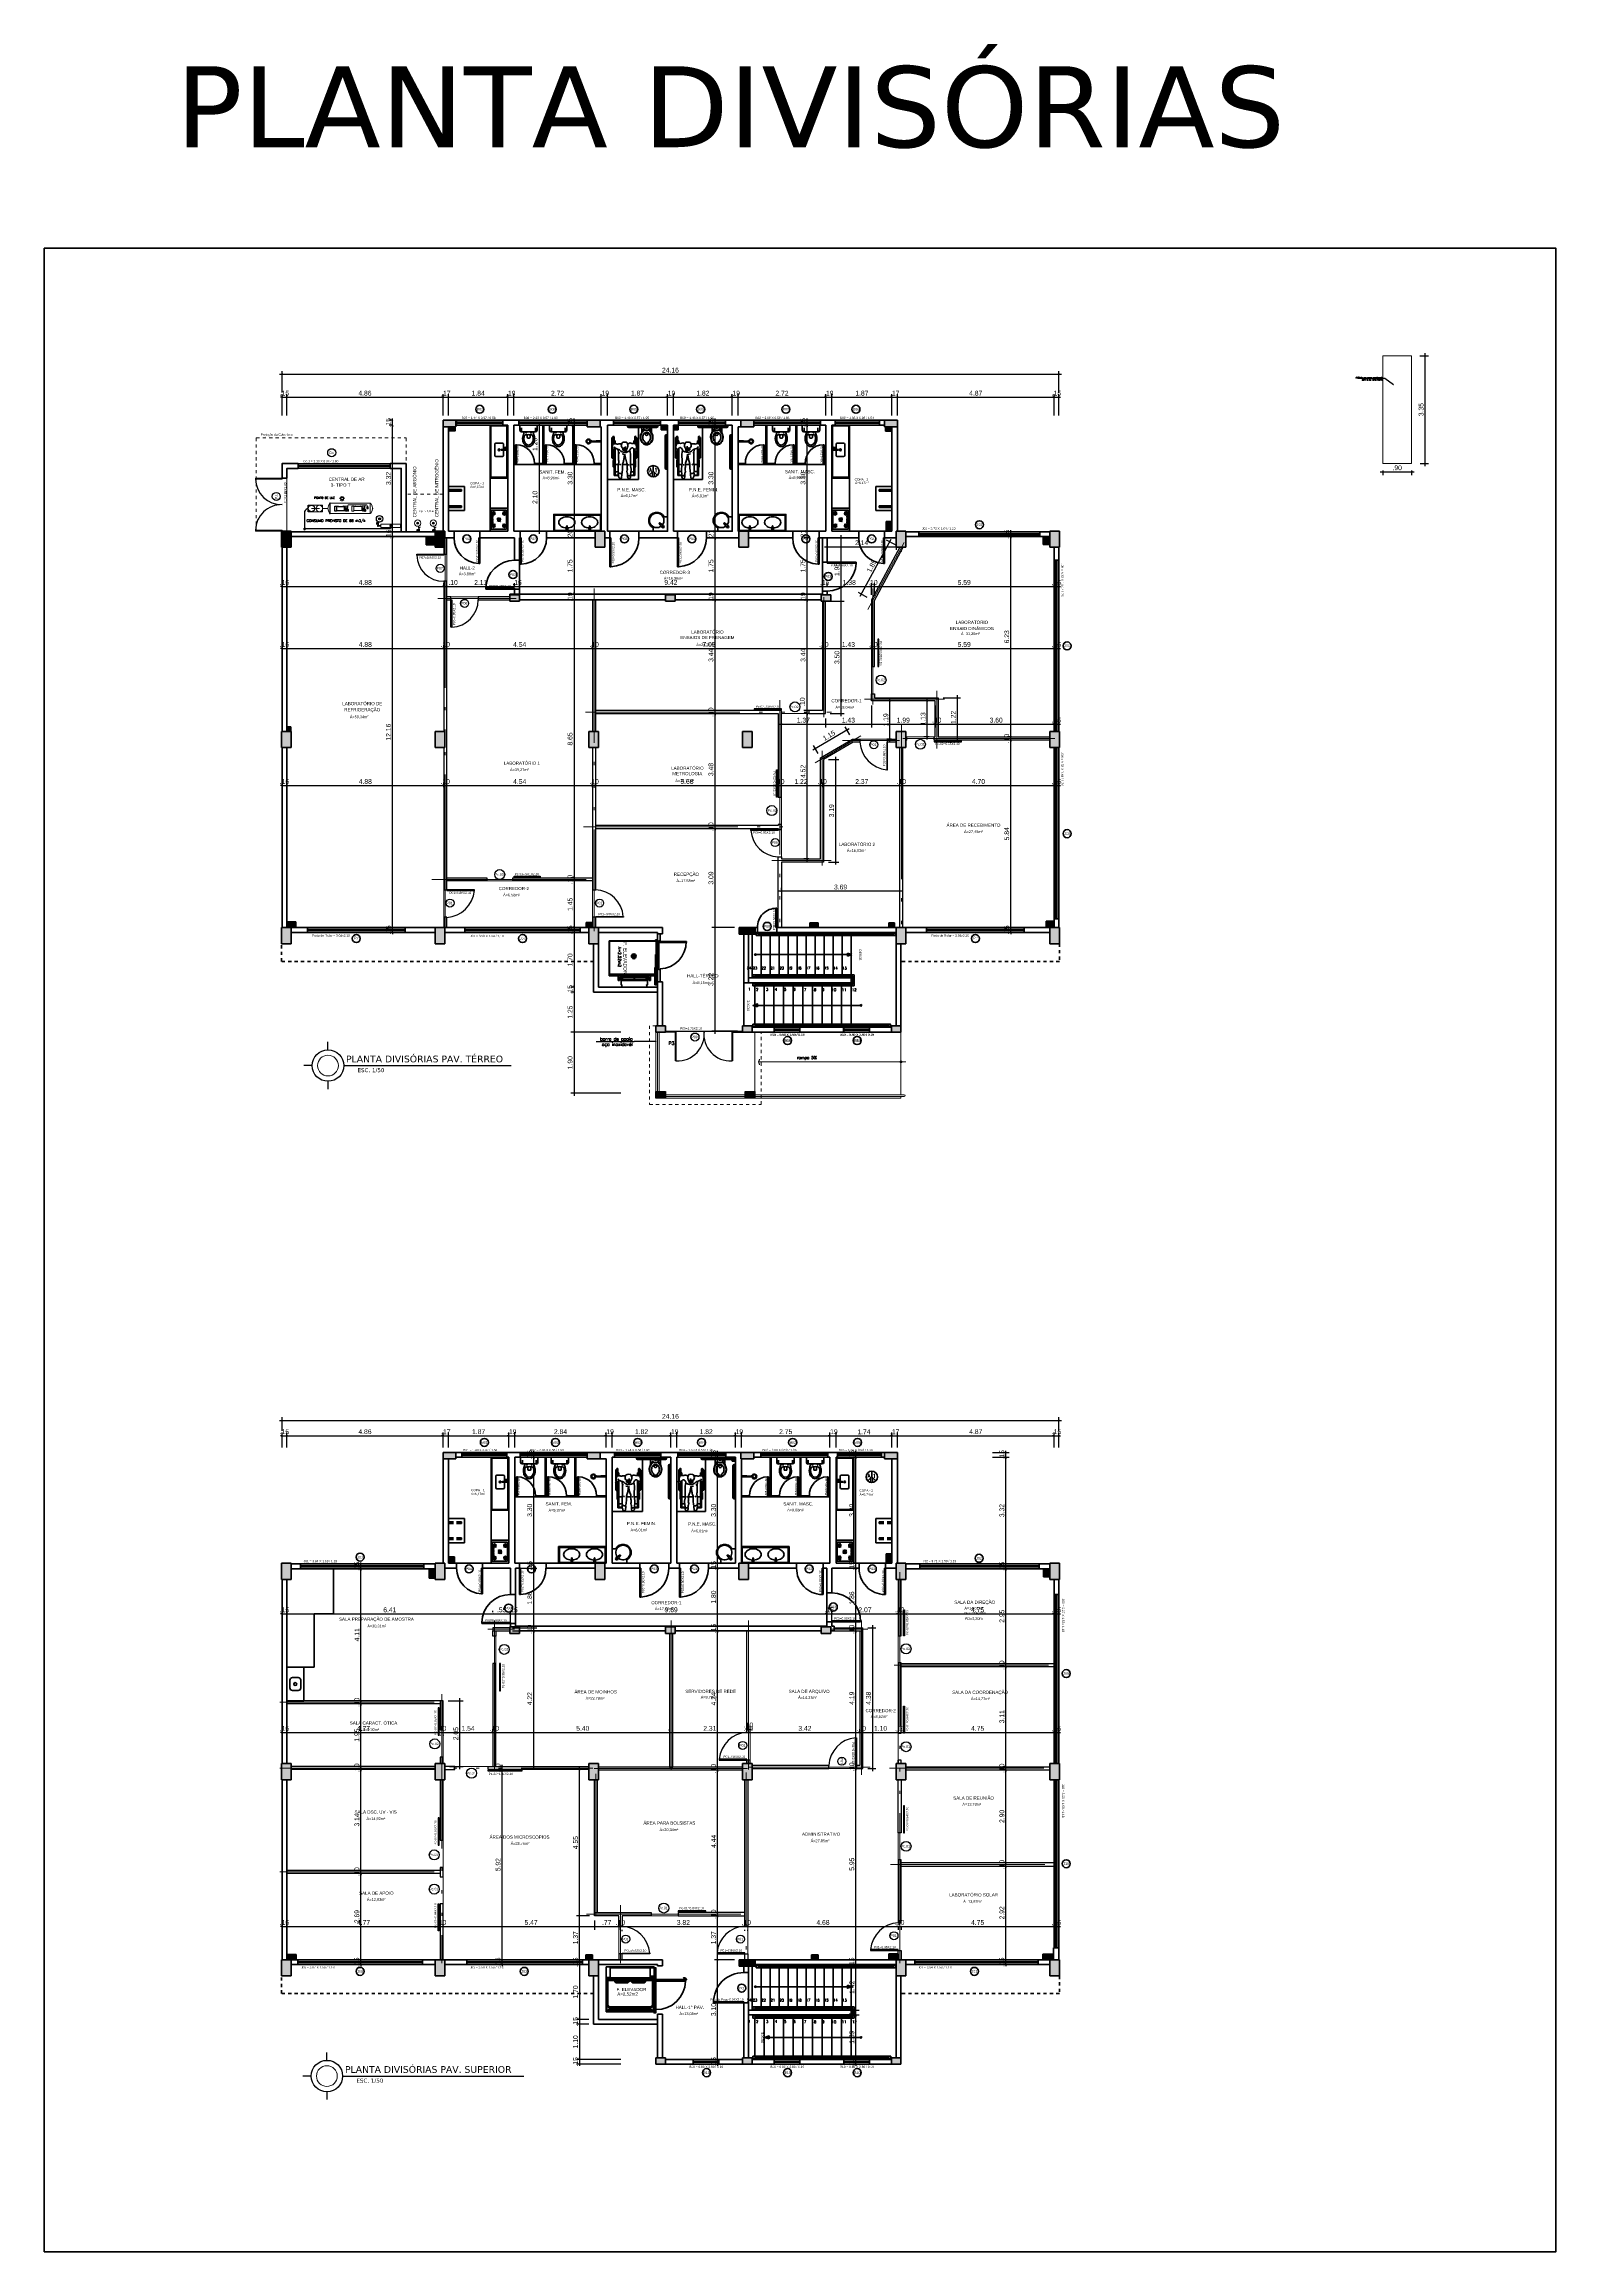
# Model space of a CAD drawing. Header units: metres. Extents: x -15851 to -15710, y 6781 to 6850.
# Drawn here: x -15756.6 to -15709.6, y 6781.3 to 6850 of the extents above; entities that cross this region are included whole.
import ezdxf
from ezdxf import colors
from ezdxf.entities.mleader import LeaderData, LeaderLine
from ezdxf.enums import TextEntityAlignment as Align
from ezdxf.math import Vec2, Vec3

# ---------------------------------------------------------------- set-up
doc = ezdxf.new("R2010")
doc.units = ezdxf.units.M
for name, pattern in [('ACAD_ISO02W100', [15, 12, -3]), ('ACAD_ISO06W100', [36, 24, -3, 0, -3, 0, -3, 0, -3]), ('HIDDEN', [0.375, 0.25, -0.125]), ('HIDDEN2', [4.7625, 3.175, -1.5875])]:
    doc.linetypes.add(name, pattern=pattern)
for name, color, linetype in [('3', 3, 'Continuous'), ('ARCO', 1, 'Continuous'), ('Divisórias de Gesso Acartonado', 42, 'Continuous'), ('ESQUADRIAS', 2, 'Continuous'), ('Gases', 7, 'Continuous'), ('LINHA_AR', 10, 'Continuous'), ('pilares', 253, 'Continuous'), ('TEXTO', 7, 'Continuous'), ('Texto Esquadrias', 7, 'Continuous')]:
    doc.layers.add(name, color=color, linetype=linetype)
for name, color, linetype, lineweight in [('BANCADA', 152, 'Continuous', 30), ('cota', 18, 'Continuous', 9), ('Eixo', 1, 'ACAD_ISO06W100', 0), ('linha', 1, 'Continuous', 9), ('Linha 1', 1, 'Continuous', 13), ('Linha 2', 2, 'Continuous', 20), ('linha2', 2, 'Continuous', 20), ('parede', 8, 'Continuous', 80), ('parede-0', 1, 'Continuous', 30), ('PISO', 8, 'Continuous', 13), ('projeção', 25, 'ACAD_ISO02W100', 9)]:
    doc.layers.add(name, color=color, linetype=linetype, lineweight=lineweight)
doc.styles.add('AMBI', font='arial.ttf')
doc.styles.add('arial', font='arial.ttf')
doc.styles.add('r80', font='romans.shx')
doc.styles.add('romans', font='romans.shx')
doc.styles.add('STYLE1', font='romans.shx')
doc.styles.add('Tecnico', font='technic_.ttf')
doc.styles.add('VERDANA', font='verdana.ttf')
doc.dimstyles.new('1-50', dxfattribs={"dimtxt": 0.15, "dimasz": 0.05, "dimexe": 0.1, "dimexo": 0.15, "dimgap": 0.05, "dimtad": 1, "dimzin": 4, "dimdsep": 46, "dimtxsty": 'arial', "dimblk": 'ARCHTICK', "dimcen": 0, "dimdle": 0.08, "dimclrd": 256, "dimclre": 256, "dimclrt": 256, "dimadec": 1, "dimazin": 0, "dimtfac": 1, "dimtix": 1, "dimtmove": 0, "dimatfit": 0, "dimldrblk": 'ARCHTICK', "dimfxl": 1, "dimtolj": 1, "dimarcsym": 0})

# ---------------------------------------------------------------- blocks, each defined once
blk = doc.blocks.new('_ArchTick')
at = {"color": 0, "linetype": 'ByBlock', "const_width": 0.15}
blk.add_lwpolyline([(-0.5, -0.5), (0.5, 0.5)], dxfattribs=at)
blk = doc.blocks.new('*D195')
at = {"layer": 'cota', "lineweight": -2, "transparency": 16777216}
for p, q in [((-15713.629, 6836.844), (-15713.629, 6840.354)), ((-15713.793, 6840.274), (-15713.529, 6840.274)), ((-15713.789, 6836.924), (-15713.529, 6836.924))]:
    blk.add_line(p, q, dxfattribs=at)
at = {"layer": 'Defpoints', "color": 0, "transparency": 16777216}
for p in [(-15713.943, 6840.274), (-15713.629, 6840.274), (-15713.939, 6836.924)]:
    blk.add_point(p, dxfattribs=at)
at = {"layer": 'cota', "lineweight": -2, "transparency": 16777216, "xscale": 0.05, "yscale": 0.05, "zscale": 0.05}
for p, rotation in [((-15713.629, 6840.274), 90), ((-15713.629, 6836.924), 270)]:
    blk.add_blockref('_ArchTick', p, dxfattribs=dict(at, rotation=rotation))
at = {"layer": 'cota', "transparency": 16777216, "insert": (-15713.755, 6838.599), "char_height": 0.15, "attachment_point": 5, "rotation": 90, "style": 'arial'}
blk.add_mtext('\\A1;3.35', dxfattribs=at)
blk = doc.blocks.new('*D196')
at = {"layer": 'cota', "lineweight": -2, "transparency": 16777216}
for p, q in [((-15715.029, 6836.663), (-15713.969, 6836.663)), ((-15714.949, 6836.707), (-15714.949, 6836.563)), ((-15714.049, 6836.707), (-15714.049, 6836.563))]:
    blk.add_line(p, q, dxfattribs=at)
at = {"layer": 'Defpoints', "color": 0, "transparency": 16777216}
for p in [(-15714.949, 6836.857), (-15714.049, 6836.857), (-15714.049, 6836.663)]:
    blk.add_point(p, dxfattribs=at)
at = {"layer": 'cota', "lineweight": -2, "transparency": 16777216, "xscale": 0.05, "yscale": 0.05, "zscale": 0.05, "rotation": 180}
blk.add_blockref('_ArchTick', (-15714.949, 6836.663), dxfattribs=at)
at = {"layer": 'cota', "lineweight": -2, "transparency": 16777216, "xscale": 0.05, "yscale": 0.05, "zscale": 0.05}
blk.add_blockref('_ArchTick', (-15714.049, 6836.663), dxfattribs=at)
at = {"layer": 'cota', "transparency": 16777216, "insert": (-15714.499, 6836.79), "char_height": 0.15, "attachment_point": 5, "style": 'arial'}
blk.add_mtext('\\A1;.90', dxfattribs=at)
blk = doc.blocks.new('ADC_PE_AB1')
blk.add_lwpolyline([(0, -0.03), (1, -0.03), (1, 0), (0, 0)], close=True)
at = {"flags": 8}
blk.add_attdef('$PORTA', text='', height=0.09, dxfattribs=at).set_placement((0.5, -0.157), align=Align.MIDDLE)
blk = doc.blocks.new('asdf')
at = {"layer": 'parede'}
h = blk.add_hatch(color=256, dxfattribs=at)
h.paths.add_polyline_path([(-15936.644, 6790.387), (-15936.944, 6790.387), (-15936.944, 6789.887), (-15936.644, 6789.887)])
h.paths.add_polyline_path([(-15936.644, 6796.487), (-15936.944, 6796.487), (-15936.944, 6795.987), (-15936.644, 6795.987)])
h.paths.add_polyline_path([(-15936.644, 6802.717), (-15936.944, 6802.717), (-15936.944, 6802.217), (-15936.644, 6802.217)])
h.paths.add_polyline_path([(-15941.424, 6802.717), (-15941.724, 6802.717), (-15941.724, 6802.217), (-15941.424, 6802.217)])
h.paths.add_polyline_path([(-15941.424, 6796.487), (-15941.724, 6796.487), (-15941.724, 6795.987), (-15941.424, 6795.987)])
h.paths.add_polyline_path([(-15941.424, 6790.387), (-15941.724, 6790.387), (-15941.724, 6789.887), (-15941.424, 6789.887)])
h.paths.add_polyline_path([(-15941.574, 6787.337), (-15941.874, 6787.337), (-15941.874, 6787.137), (-15941.574, 6787.137)])
h.paths.add_polyline_path([(-15946.204, 6787.337), (-15946.504, 6787.337), (-15946.504, 6787.137), (-15946.204, 6787.137)])
h.paths.add_polyline_path([(-15948.894, 6787.337), (-15949.194, 6787.337), (-15949.194, 6787.137), (-15948.894, 6787.137)])
h.paths.add_polyline_path([(-15950.984, 6790.387), (-15951.284, 6790.387), (-15951.284, 6789.887), (-15950.984, 6789.887)])
h.paths.add_polyline_path([(-15955.764, 6790.387), (-15956.064, 6790.387), (-15956.064, 6790.237), (-15956.064, 6789.887), (-15955.764, 6789.887)])
h.paths.add_polyline_path([(-15960.544, 6790.387), (-15960.844, 6790.387), (-15960.844, 6789.887), (-15960.544, 6789.887)])
h.paths.add_polyline_path([(-15960.544, 6796.487), (-15960.844, 6796.487), (-15960.844, 6795.987), (-15960.544, 6795.987)])
h.paths.add_polyline_path([(-15955.764, 6796.487), (-15956.064, 6796.487), (-15956.064, 6795.987), (-15955.764, 6795.987)])
h.paths.add_polyline_path([(-15950.984, 6796.487), (-15951.284, 6796.487), (-15951.284, 6795.987), (-15950.984, 6795.987)])
h.paths.add_polyline_path([(-15946.204, 6796.487), (-15946.504, 6796.487), (-15946.504, 6795.987), (-15946.204, 6795.987)])
h.paths.add_polyline_path([(-15943.754, 6800.737), (-15944.054, 6800.737), (-15944.054, 6800.537), (-15943.754, 6800.537)])
h.paths.add_polyline_path([(-15946.319, 6802.717), (-15946.619, 6802.717), (-15946.619, 6802.217), (-15946.319, 6802.217)])
h.paths.add_polyline_path([(-15948.594, 6800.737), (-15948.894, 6800.737), (-15948.894, 6800.537), (-15948.594, 6800.537)])
h.paths.add_polyline_path([(-15953.434, 6800.737), (-15953.734, 6800.737), (-15953.734, 6800.537), (-15953.434, 6800.537)])
h.paths.add_polyline_path([(-15950.789, 6802.717), (-15951.089, 6802.717), (-15951.089, 6802.217), (-15950.789, 6802.217)])
h.paths.add_polyline_path([(-15955.764, 6802.717), (-15956.064, 6802.717), (-15956.064, 6802.217), (-15955.764, 6802.217)])
h.paths.add_polyline_path([(-15960.544, 6802.717), (-15960.844, 6802.717), (-15960.844, 6802.217), (-15960.544, 6802.217)])
h.paths.add_polyline_path([(-15955.414, 6806.167), (-15955.814, 6806.167), (-15955.814, 6805.967), (-15955.414, 6805.967)])
h.paths.add_polyline_path([(-15950.934, 6806.167), (-15951.334, 6806.167), (-15951.334, 6805.967), (-15950.934, 6805.967)])
h.paths.add_polyline_path([(-15946.154, 6806.167), (-15946.554, 6806.167), (-15946.554, 6805.967), (-15946.154, 6805.967)])
h.paths.add_polyline_path([(-15941.684, 6806.167), (-15942.084, 6806.167), (-15942.084, 6805.967), (-15941.684, 6805.967)])
at = {"layer": 'parede', "linetype": 'ByBlock'}
h = blk.add_hatch(color=256, dxfattribs=at)
h.paths.add_polyline_path([(-15954.216, 6803.27), (-15954.203, 6803.288, -0.498387), (-15954.203, 6803.252)])
h.paths.add_polyline_path([(-15954.216, 6803.27), (-15954.23, 6803.288, -0.16294), (-15954.216, 6803.292, -0.16294), (-15954.203, 6803.288)])
h.paths.add_polyline_path([(-15954.23, 6803.252, -0.498387), (-15954.23, 6803.288), (-15954.216, 6803.27)])
h.paths.add_polyline_path([(-15954.23, 6803.252), (-15954.216, 6803.27), (-15954.203, 6803.252, -0.16294), (-15954.216, 6803.247, -0.16294)])
h = blk.add_hatch(color=256, dxfattribs=at)
h.paths.add_polyline_path([(-15953.876, 6803.27), (-15953.89, 6803.288, 0.498387), (-15953.89, 6803.252)])
h.paths.add_polyline_path([(-15953.876, 6803.27), (-15953.863, 6803.288, 0.16294), (-15953.876, 6803.292, 0.16294), (-15953.89, 6803.288)])
h.paths.add_polyline_path([(-15953.863, 6803.252, 0.498387), (-15953.863, 6803.288), (-15953.876, 6803.27)])
h.paths.add_polyline_path([(-15953.863, 6803.252), (-15953.876, 6803.27), (-15953.89, 6803.252, 0.16294), (-15953.876, 6803.247, 0.16294)])
h = blk.add_hatch(color=256, dxfattribs=at)
h.paths.add_polyline_path([(-15943.491, 6803.27), (-15943.477, 6803.288, -0.498387), (-15943.477, 6803.252)])
h.paths.add_polyline_path([(-15943.491, 6803.27), (-15943.505, 6803.288, -0.16294), (-15943.491, 6803.292, -0.16294), (-15943.477, 6803.288)])
h.paths.add_polyline_path([(-15943.505, 6803.252, -0.498387), (-15943.505, 6803.288), (-15943.491, 6803.27)])
h.paths.add_polyline_path([(-15943.505, 6803.252), (-15943.491, 6803.27), (-15943.477, 6803.252, -0.16294), (-15943.491, 6803.247, -0.16294)])
h = blk.add_hatch(color=256, dxfattribs=at)
h.paths.add_polyline_path([(-15943.151, 6803.27), (-15943.165, 6803.288, 0.498387), (-15943.165, 6803.252)])
h.paths.add_polyline_path([(-15943.151, 6803.27), (-15943.137, 6803.288, 0.16294), (-15943.151, 6803.292, 0.16294), (-15943.165, 6803.288)])
h.paths.add_polyline_path([(-15943.137, 6803.252, 0.498387), (-15943.137, 6803.288), (-15943.151, 6803.27)])
h.paths.add_polyline_path([(-15943.137, 6803.252), (-15943.151, 6803.27), (-15943.165, 6803.252, 0.16294), (-15943.151, 6803.247, 0.16294)])
h = blk.add_hatch(color=256, dxfattribs=at)
h.paths.add_polyline_path([(-15954.216, 6802.885), (-15954.203, 6802.867, 0.498387), (-15954.203, 6802.903)])
h.paths.add_polyline_path([(-15954.216, 6802.885), (-15954.23, 6802.867, 0.16294), (-15954.216, 6802.862, 0.16294), (-15954.203, 6802.867)])
h.paths.add_polyline_path([(-15954.23, 6802.903, 0.498387), (-15954.23, 6802.867), (-15954.216, 6802.885)])
h.paths.add_polyline_path([(-15954.23, 6802.903), (-15954.216, 6802.885), (-15954.203, 6802.903, 0.16294), (-15954.216, 6802.907, 0.16294)])
h = blk.add_hatch(color=256, dxfattribs=at)
h.paths.add_polyline_path([(-15954.046, 6803.077), (-15954.066, 6803.051, -0.498387), (-15954.066, 6803.104)])
h.paths.add_polyline_path([(-15954.046, 6803.077), (-15954.026, 6803.051, -0.16294), (-15954.046, 6803.044, -0.16294), (-15954.066, 6803.051)])
h.paths.add_polyline_path([(-15954.026, 6803.104, -0.498387), (-15954.026, 6803.051), (-15954.046, 6803.077)])
h.paths.add_polyline_path([(-15954.026, 6803.104), (-15954.046, 6803.077), (-15954.066, 6803.104, -0.16294), (-15954.046, 6803.11, -0.16294)])
h = blk.add_hatch(color=256, dxfattribs=at)
h.paths.add_polyline_path([(-15953.876, 6802.885), (-15953.89, 6802.867, -0.498387), (-15953.89, 6802.903)])
h.paths.add_polyline_path([(-15953.876, 6802.885), (-15953.863, 6802.867, -0.16294), (-15953.876, 6802.862, -0.16294), (-15953.89, 6802.867)])
h.paths.add_polyline_path([(-15953.863, 6802.903, -0.498387), (-15953.863, 6802.867), (-15953.876, 6802.885)])
h.paths.add_polyline_path([(-15953.863, 6802.903), (-15953.876, 6802.885), (-15953.89, 6802.903, -0.16294), (-15953.876, 6802.907, -0.16294)])
h = blk.add_hatch(color=256, dxfattribs=at)
h.paths.add_polyline_path([(-15943.491, 6802.885), (-15943.477, 6802.867, 0.498387), (-15943.477, 6802.903)])
h.paths.add_polyline_path([(-15943.491, 6802.885), (-15943.505, 6802.867, 0.16294), (-15943.491, 6802.862, 0.16294), (-15943.477, 6802.867)])
h.paths.add_polyline_path([(-15943.505, 6802.903, 0.498387), (-15943.505, 6802.867), (-15943.491, 6802.885)])
h.paths.add_polyline_path([(-15943.505, 6802.903), (-15943.491, 6802.885), (-15943.477, 6802.903, 0.16294), (-15943.491, 6802.907, 0.16294)])
h = blk.add_hatch(color=256, dxfattribs=at)
h.paths.add_polyline_path([(-15943.321, 6803.077), (-15943.301, 6803.051, 0.498387), (-15943.301, 6803.104)])
h.paths.add_polyline_path([(-15943.321, 6803.077), (-15943.341, 6803.051, 0.16294), (-15943.321, 6803.044, 0.16294), (-15943.301, 6803.051)])
h.paths.add_polyline_path([(-15943.341, 6803.104, 0.498387), (-15943.341, 6803.051), (-15943.321, 6803.077)])
h.paths.add_polyline_path([(-15943.341, 6803.104), (-15943.321, 6803.077), (-15943.301, 6803.104, 0.16294), (-15943.321, 6803.11, 0.16294)])
h = blk.add_hatch(color=256, dxfattribs=at)
h.paths.add_polyline_path([(-15943.151, 6802.885), (-15943.165, 6802.867, -0.498387), (-15943.165, 6802.903)])
h.paths.add_polyline_path([(-15943.151, 6802.885), (-15943.137, 6802.867, -0.16294), (-15943.151, 6802.862, -0.16294), (-15943.165, 6802.867)])
h.paths.add_polyline_path([(-15943.137, 6802.903, -0.498387), (-15943.137, 6802.867), (-15943.151, 6802.885)])
h.paths.add_polyline_path([(-15943.137, 6802.903), (-15943.151, 6802.885), (-15943.165, 6802.903, -0.16294), (-15943.151, 6802.907, -0.16294)])
at = {"layer": 'parede'}
blk.add_hatch(color=256, dxfattribs=at).paths.add_polyline_path([(-15946.104, 6790.387), (-15946.604, 6790.387), (-15946.604, 6790.187), (-15946.104, 6790.187)])
h = blk.add_hatch(color=256, dxfattribs=at)
h.dxf.hatch_style = 1
h.paths.add_polyline_path([(-15943.241, 6789.502), (-15943.101, 6789.549), (-15943.241, 6789.549)])
h.paths.add_polyline_path([(-15943.241, 6789.549), (-15943.101, 6789.549), (-15943.241, 6789.596)])
h = blk.add_hatch(color=256, dxfattribs=at)
h.dxf.hatch_style = 1
h.paths.add_polyline_path([(-15945.678, 6788.017), (-15945.818, 6787.97), (-15945.678, 6787.97)])
h.paths.add_polyline_path([(-15945.678, 6787.97), (-15945.818, 6787.97), (-15945.678, 6787.923)])
for p, q in [((-15955.814, 6806.167), (-15955.414, 6806.167)), ((-15955.814, 6805.967), (-15955.814, 6806.167)), ((-15955.814, 6802.717), (-15955.814, 6806.167)), ((-15955.814, 6806.167), (-15955.233, 6806.167)), ((-15955.414, 6805.967), (-15955.814, 6805.967)), ((-15955.644, 6805.967), (-15955.644, 6802.717)), ((-15955.414, 6806.167), (-15955.414, 6805.967)), ((-15955.233, 6806.017), (-15955.414, 6806.017)), ((-15955.233, 6806.167), (-15953.833, 6806.167)), ((-15955.233, 6806.167), (-15955.233, 6806.017)), ((-15953.833, 6806.017), (-15955.233, 6806.017)), ((-15953.833, 6806.017), (-15953.833, 6806.167)), ((-15953.833, 6806.167), (-15953.833, 6806.167)), ((-15953.833, 6806.167), (-15953.414, 6806.167)), ((-15953.774, 6806.017), (-15953.833, 6806.017)), ((-15953.774, 6802.717), (-15953.774, 6806.017)), ((-15953.414, 6806.017), (-15953.584, 6806.017)), ((-15953.584, 6806.017), (-15953.584, 6802.717)), ((-15953.414, 6806.167), (-15951.334, 6806.167)), ((-15953.414, 6806.167), (-15953.414, 6806.017)), ((-15951.334, 6806.017), (-15953.414, 6806.017)), ((-15952.644, 6806.017), (-15952.644, 6804.817)), ((-15952.614, 6804.817), (-15952.614, 6806.017)), ((-15951.714, 6804.817), (-15951.714, 6806.017)), ((-15951.684, 6806.017), (-15951.684, 6804.817)), ((-15951.334, 6806.167), (-15950.934, 6806.167)), ((-15951.334, 6805.967), (-15951.334, 6806.167)), ((-15950.934, 6805.967), (-15951.334, 6805.967)), ((-15950.484, 6806.167), (-15950.934, 6806.167)), ((-15950.934, 6806.167), (-15950.934, 6805.967)), ((-15950.934, 6806.167), (-15950.934, 6805.967)), ((-15950.934, 6805.967), (-15950.744, 6805.967)), ((-15950.744, 6805.967), (-15950.744, 6802.717)), ((-15950.554, 6802.717), (-15950.554, 6806.017)), ((-15950.554, 6806.017), (-15950.484, 6806.017)), ((-15950.484, 6806.167), (-15949.044, 6806.167)), ((-15950.484, 6806.017), (-15950.484, 6806.167)), ((-15949.044, 6806.017), (-15950.484, 6806.017)), ((-15949.821, 6806.017), (-15949.821, 6805.999)), ((-15949.746, 6805.999), (-15949.821, 6805.999)), ((-15949.802, 6805.999), (-15949.802, 6805.98)), ((-15949.765, 6805.999), (-15949.765, 6805.98)), ((-15948.902, 6805.98), (-15949.765, 6805.98)), ((-15949.746, 6806.017), (-15949.746, 6805.999)), ((-15949.173, 6805.986), (-15949.161, 6805.986)), ((-15949.161, 6805.986), (-15949.161, 6805.98)), ((-15949.161, 6805.983), (-15949.148, 6805.983)), ((-15949.148, 6805.986), (-15949.148, 6805.98)), ((-15949.136, 6805.986), (-15949.148, 6805.986)), ((-15949.136, 6805.986), (-15949.136, 6805.98)), ((-15949.136, 6805.983), (-15949.065, 6805.983)), ((-15949.127, 6806.017), (-15949.127, 6806.005)), ((-15949.115, 6806.001), (-15949.115, 6805.983)), ((-15949.112, 6806.001), (-15949.112, 6805.989)), ((-15949.109, 6805.986), (-15949.096, 6805.986)), ((-15949.093, 6805.999), (-15949.093, 6805.989)), ((-15949.087, 6805.999), (-15949.087, 6805.989)), ((-15949.084, 6805.986), (-15949.071, 6805.986)), ((-15949.068, 6806.001), (-15949.068, 6805.989)), ((-15949.065, 6806.001), (-15949.065, 6805.983)), ((-15949.052, 6806.017), (-15949.052, 6806.005)), ((-15949.044, 6806.017), (-15949.044, 6806.167)), ((-15949.044, 6806.167), (-15948.519, 6806.167)), ((-15948.734, 6806.017), (-15949.044, 6806.017)), ((-15948.921, 6806.017), (-15948.921, 6805.999)), ((-15948.846, 6805.999), (-15948.921, 6805.999)), ((-15948.902, 6805.999), (-15948.902, 6805.98)), ((-15948.865, 6805.999), (-15948.865, 6805.98)), ((-15948.846, 6806.017), (-15948.846, 6805.999)), ((-15948.734, 6802.717), (-15948.734, 6806.017)), ((-15948.519, 6806.017), (-15948.544, 6806.017)), ((-15948.544, 6806.017), (-15948.544, 6802.717)), ((-15948.519, 6806.167), (-15947.019, 6806.167)), ((-15948.519, 6806.167), (-15948.519, 6806.017)), ((-15947.019, 6806.017), (-15948.519, 6806.017)), ((-15947.811, 6806.016), (-15947.811, 6805.997)), ((-15947.736, 6805.997), (-15947.811, 6805.997)), ((-15947.792, 6805.997), (-15947.792, 6805.978)), ((-15947.755, 6805.997), (-15947.755, 6805.978)), ((-15946.842, 6805.978), (-15947.755, 6805.978)), ((-15947.736, 6806.016), (-15947.736, 6805.997)), ((-15947.163, 6805.984), (-15947.151, 6805.984)), ((-15947.151, 6805.984), (-15947.151, 6805.978)), ((-15947.151, 6805.981), (-15947.138, 6805.981)), ((-15947.138, 6805.984), (-15947.138, 6805.978)), ((-15947.126, 6805.984), (-15947.138, 6805.984)), ((-15947.126, 6805.984), (-15947.126, 6805.978)), ((-15947.126, 6805.981), (-15947.055, 6805.981)), ((-15947.117, 6806.016), (-15947.117, 6806.003)), ((-15947.105, 6806), (-15947.105, 6805.981)), ((-15947.102, 6805.999), (-15947.102, 6805.987)), ((-15947.099, 6805.984), (-15947.086, 6805.984)), ((-15947.083, 6805.997), (-15947.083, 6805.987)), ((-15947.077, 6805.997), (-15947.077, 6805.987)), ((-15947.074, 6805.984), (-15947.061, 6805.984)), ((-15947.058, 6805.999), (-15947.058, 6805.987)), ((-15947.055, 6806), (-15947.055, 6805.981)), ((-15947.042, 6806.016), (-15947.042, 6806.003)), ((-15947.019, 6806.017), (-15947.019, 6806.167)), ((-15947.019, 6806.167), (-15946.554, 6806.167)), ((-15946.724, 6806.017), (-15947.019, 6806.017)), ((-15946.824, 6806.017), (-15946.724, 6806.017)), ((-15946.824, 6805.897), (-15946.824, 6806.017)), ((-15946.724, 6802.717), (-15946.724, 6806.017)), ((-15946.724, 6806.017), (-15946.724, 6805.897)), ((-15946.554, 6806.167), (-15946.154, 6806.167)), ((-15946.554, 6805.967), (-15946.554, 6806.167)), ((-15946.154, 6805.967), (-15946.554, 6805.967)), ((-15946.534, 6805.967), (-15946.534, 6802.717)), ((-15946.154, 6806.167), (-15945.934, 6806.167)), ((-15946.154, 6806.167), (-15946.154, 6805.967)), ((-15945.934, 6806.017), (-15946.154, 6806.017)), ((-15943.854, 6806.167), (-15945.934, 6806.167)), ((-15945.934, 6806.167), (-15945.934, 6806.017)), ((-15945.934, 6806.017), (-15943.854, 6806.017)), ((-15945.644, 6806.017), (-15945.644, 6804.817)), ((-15945.614, 6804.817), (-15945.614, 6806.017)), ((-15944.714, 6804.817), (-15944.714, 6806.017)), ((-15944.684, 6806.017), (-15944.684, 6804.817)), ((-15943.544, 6806.167), (-15943.854, 6806.167)), ((-15943.854, 6806.167), (-15943.854, 6806.017)), ((-15943.854, 6806.017), (-15943.784, 6806.017)), ((-15943.784, 6806.017), (-15943.784, 6802.717)), ((-15943.594, 6802.717), (-15943.594, 6806.017)), ((-15943.594, 6806.017), (-15943.544, 6806.017)), ((-15943.544, 6806.167), (-15942.184, 6806.167)), ((-15943.544, 6806.017), (-15943.544, 6806.167)), ((-15942.184, 6806.017), (-15943.544, 6806.017)), ((-15942.184, 6806.017), (-15942.184, 6806.167)), ((-15942.184, 6806.167), (-15942.084, 6806.167)), ((-15942.084, 6806.017), (-15942.184, 6806.017)), ((-15942.084, 6806.167), (-15941.684, 6806.167)), ((-15942.084, 6805.967), (-15942.084, 6806.167)), ((-15941.684, 6805.967), (-15942.084, 6805.967)), ((-15941.854, 6802.717), (-15941.854, 6805.967)), ((-15941.684, 6806.167), (-15941.684, 6805.967)), ((-15941.684, 6805.967), (-15941.684, 6802.717)), ((-15953.504, 6805.407), (-15953.534, 6805.407)), ((-15953.534, 6805.407), (-15953.534, 6804.817)), ((-15953.504, 6804.817), (-15953.504, 6805.407)), ((-15952.534, 6805.407), (-15952.564, 6805.407)), ((-15952.564, 6805.407), (-15952.564, 6804.817)), ((-15952.534, 6804.817), (-15952.534, 6805.407)), ((-15951.604, 6805.407), (-15951.634, 6805.407)), ((-15951.634, 6805.407), (-15951.634, 6804.817)), ((-15951.604, 6804.817), (-15951.604, 6805.407)), ((-15951.091, 6805.426), (-15951.083, 6805.426)), ((-15951.091, 6805.423), (-15951.083, 6805.423)), ((-15951.091, 6805.415), (-15951.083, 6805.415)), ((-15951.091, 6805.415), (-15951.083, 6805.415)), ((-15951.091, 6805.413), (-15951.083, 6805.413)), ((-15951.087, 6805.431), (-15951.087, 6805.426)), ((-15951.087, 6805.413), (-15951.087, 6805.407)), ((-15951.083, 6805.433), (-15951.083, 6805.426)), ((-15951.083, 6805.426), (-15951.083, 6805.413)), ((-15951.083, 6805.421), (-15951.071, 6805.421)), ((-15951.083, 6805.418), (-15951.071, 6805.418)), ((-15951.083, 6805.413), (-15951.083, 6805.405)), ((-15951.076, 6805.421), (-15951.076, 6805.435)), ((-15951.076, 6805.404), (-15951.076, 6805.418)), ((-15951.071, 6805.421), (-15951.071, 6805.418)), ((-15951.05, 6805.406), (-15951.05, 6805.433)), ((-15950.762, 6805.441), (-15950.762, 6805.398)), ((-15950.744, 6805.387), (-15950.744, 6805.451)), ((-15950.445, 6805.259), (-15950.438, 6805.268)), ((-15950.444, 6805.619), (-15950.444, 6805.261)), ((-15950.425, 6805.619), (-15950.425, 6805.374)), ((-15950.413, 6805.651), (-15950.413, 6805.417)), ((-15950.376, 6805.651), (-15950.376, 6805.433)), ((-15950.346, 6805.528), (-15950.376, 6805.528)), ((-15950.376, 6805.345), (-15950.351, 6805.305)), ((-15950.363, 6805.325), (-15950.33, 6805.298)), ((-15950.358, 6805.32), (-15950.361, 6805.32)), ((-15950.346, 6805.528), (-15950.346, 6805.442)), ((-15950.346, 6805.311), (-15950.346, 6804.448)), ((-15950.143, 6805.434), (-15950.221, 6805.436)), ((-15950.112, 6805.302), (-15950.102, 6805.285)), ((-15950.107, 6805.293), (-15950.108, 6805.251)), ((-15950.097, 6805.3), (-15950.068, 6805.301)), ((-15949.972, 6805.295), (-15949.984, 6805.272)), ((-15948.902, 6805.942), (-15949.765, 6805.942)), ((-15949.765, 6805.528), (-15949.765, 6805.451)), ((-15949.765, 6805.528), (-15949.735, 6805.528)), ((-15949.765, 6805.286), (-15949.765, 6804.448)), ((-15949.735, 6805.651), (-15949.735, 6805.443)), ((-15949.698, 6805.651), (-15949.698, 6805.432)), ((-15949.686, 6805.619), (-15949.686, 6805.417)), ((-15949.675, 6805.319), (-15949.686, 6805.415)), ((-15949.667, 6805.619), (-15949.667, 6805.287)), ((-15949.661, 6805.242), (-15949.661, 6805.269)), ((-15949.173, 6805.936), (-15949.161, 6805.936)), ((-15949.161, 6805.942), (-15949.161, 6805.936)), ((-15949.161, 6805.94), (-15949.148, 6805.94)), ((-15949.148, 6805.942), (-15949.148, 6805.936)), ((-15949.136, 6805.936), (-15949.148, 6805.936)), ((-15949.136, 6805.942), (-15949.136, 6805.936)), ((-15949.136, 6805.94), (-15949.065, 6805.94)), ((-15949.115, 6805.94), (-15949.115, 6805.927)), ((-15949.112, 6805.93), (-15949.112, 6805.926)), ((-15949.109, 6805.933), (-15949.096, 6805.933)), ((-15949.093, 6805.93), (-15949.093, 6805.921)), ((-15949.087, 6805.93), (-15949.087, 6805.921)), ((-15949.084, 6805.933), (-15949.071, 6805.933)), ((-15949.068, 6805.93), (-15949.068, 6805.926)), ((-15949.065, 6805.94), (-15949.065, 6805.927)), ((-15948.809, 6805.758), (-15948.809, 6804.764)), ((-15948.752, 6805.795), (-15948.771, 6805.795)), ((-15948.771, 6805.758), (-15948.771, 6804.764)), ((-15948.752, 6805.758), (-15948.771, 6805.758)), ((-15948.752, 6805.814), (-15948.752, 6805.739)), ((-15948.734, 6805.814), (-15948.752, 6805.814)), ((-15948.734, 6805.739), (-15948.752, 6805.739)), ((-15948.49, 6805.242), (-15948.49, 6805.269)), ((-15948.484, 6805.619), (-15948.484, 6805.287)), ((-15948.476, 6805.319), (-15948.465, 6805.415)), ((-15948.465, 6805.619), (-15948.465, 6805.417)), ((-15948.453, 6805.651), (-15948.453, 6805.432)), ((-15948.416, 6805.651), (-15948.416, 6805.443)), ((-15948.386, 6805.528), (-15948.416, 6805.528)), ((-15948.386, 6805.528), (-15948.386, 6805.451)), ((-15948.386, 6805.286), (-15948.386, 6804.448)), ((-15948.18, 6805.295), (-15948.167, 6805.272)), ((-15948.054, 6805.3), (-15948.083, 6805.301)), ((-15948.04, 6805.302), (-15948.049, 6805.285)), ((-15948.044, 6805.293), (-15948.043, 6805.251)), ((-15948.008, 6805.434), (-15947.93, 6805.436)), ((-15947.788, 6805.325), (-15947.821, 6805.298)), ((-15947.805, 6805.528), (-15947.805, 6805.442)), ((-15947.805, 6805.528), (-15947.775, 6805.528)), ((-15947.805, 6805.311), (-15947.805, 6804.448)), ((-15947.775, 6805.345), (-15947.8, 6805.305)), ((-15947.793, 6805.32), (-15947.79, 6805.32)), ((-15947.775, 6805.651), (-15947.775, 6805.433)), ((-15946.842, 6805.941), (-15947.755, 6805.941)), ((-15947.738, 6805.651), (-15947.738, 6805.417)), ((-15947.726, 6805.619), (-15947.726, 6805.374)), ((-15947.706, 6805.259), (-15947.713, 6805.268)), ((-15947.707, 6805.619), (-15947.707, 6805.261)), ((-15947.163, 6805.935), (-15947.151, 6805.935)), ((-15947.151, 6805.941), (-15947.151, 6805.935)), ((-15947.151, 6805.938), (-15947.138, 6805.938)), ((-15947.138, 6805.941), (-15947.138, 6805.935)), ((-15947.126, 6805.935), (-15947.138, 6805.935)), ((-15947.126, 6805.941), (-15947.126, 6805.935)), ((-15947.126, 6805.938), (-15947.055, 6805.938)), ((-15947.105, 6805.938), (-15947.105, 6805.925)), ((-15947.102, 6805.928), (-15947.102, 6805.924)), ((-15947.099, 6805.932), (-15947.086, 6805.932)), ((-15947.083, 6805.928), (-15947.083, 6805.919)), ((-15947.077, 6805.928), (-15947.077, 6805.919)), ((-15947.074, 6805.932), (-15947.061, 6805.932)), ((-15947.058, 6805.928), (-15947.058, 6805.924)), ((-15947.055, 6805.938), (-15947.055, 6805.925)), ((-15946.724, 6805.897), (-15946.824, 6805.897)), ((-15946.799, 6805.758), (-15946.799, 6804.764)), ((-15946.742, 6805.795), (-15946.761, 6805.795)), ((-15946.761, 6805.758), (-15946.761, 6804.764)), ((-15946.742, 6805.758), (-15946.761, 6805.758)), ((-15946.742, 6805.814), (-15946.742, 6805.739)), ((-15946.724, 6805.814), (-15946.742, 6805.814)), ((-15946.724, 6805.739), (-15946.742, 6805.739)), ((-15946.534, 6805.387), (-15946.534, 6805.451)), ((-15946.515, 6805.441), (-15946.515, 6805.398)), ((-15946.228, 6805.406), (-15946.228, 6805.433)), ((-15946.195, 6805.421), (-15946.207, 6805.421)), ((-15946.207, 6805.421), (-15946.207, 6805.418)), ((-15946.195, 6805.418), (-15946.207, 6805.418)), ((-15946.201, 6805.421), (-15946.201, 6805.435)), ((-15946.201, 6805.404), (-15946.201, 6805.418)), ((-15946.195, 6805.426), (-15946.195, 6805.413)), ((-15946.186, 6805.426), (-15946.195, 6805.426)), ((-15946.186, 6805.423), (-15946.195, 6805.423)), ((-15946.186, 6805.415), (-15946.195, 6805.415)), ((-15946.186, 6805.415), (-15946.195, 6805.415)), ((-15946.186, 6805.413), (-15946.195, 6805.413)), ((-15946.194, 6805.433), (-15946.194, 6805.426)), ((-15946.194, 6805.413), (-15946.194, 6805.405)), ((-15946.19, 6805.431), (-15946.19, 6805.426)), ((-15946.19, 6805.413), (-15946.19, 6805.407)), ((-15945.724, 6804.817), (-15945.724, 6805.407)), ((-15945.724, 6805.407), (-15945.694, 6805.407)), ((-15945.694, 6805.407), (-15945.694, 6804.817)), ((-15944.794, 6804.817), (-15944.794, 6805.407)), ((-15944.794, 6805.407), (-15944.764, 6805.407)), ((-15944.764, 6805.407), (-15944.764, 6804.817)), ((-15943.864, 6804.817), (-15943.864, 6805.407)), ((-15943.864, 6805.407), (-15943.834, 6805.407)), ((-15943.834, 6805.407), (-15943.834, 6804.817)), ((-15942.483, 6805.405), (-15942.608, 6805.279)), ((-15942.483, 6805.582), (-15942.483, 6805.405)), ((-15942.483, 6805.405), (-15942.357, 6805.279)), ((-15953.534, 6804.817), (-15953.584, 6804.817)), ((-15953.584, 6804.787), (-15953.534, 6804.787)), ((-15953.534, 6804.787), (-15953.534, 6804.817)), ((-15953.534, 6804.817), (-15953.504, 6804.817)), ((-15953.534, 6804.787), (-15952.944, 6804.787)), ((-15952.644, 6804.817), (-15952.944, 6804.817)), ((-15952.944, 6804.817), (-15952.944, 6804.787)), ((-15952.944, 6804.787), (-15952.564, 6804.787)), ((-15952.564, 6804.817), (-15952.614, 6804.817)), ((-15952.564, 6804.817), (-15952.534, 6804.817)), ((-15952.564, 6804.787), (-15952.564, 6804.817)), ((-15952.564, 6804.787), (-15951.974, 6804.787)), ((-15951.974, 6804.787), (-15951.974, 6804.817)), ((-15951.974, 6804.817), (-15951.714, 6804.817)), ((-15951.634, 6804.787), (-15951.974, 6804.787)), ((-15951.684, 6804.817), (-15951.634, 6804.817)), ((-15951.634, 6804.817), (-15951.604, 6804.817)), ((-15951.634, 6804.817), (-15951.634, 6804.787)), ((-15951.634, 6804.787), (-15951.044, 6804.787)), ((-15951.044, 6804.787), (-15951.044, 6804.817)), ((-15951.044, 6804.817), (-15950.744, 6804.817)), ((-15950.744, 6804.787), (-15951.044, 6804.787)), ((-15950.445, 6805.23), (-15950.448, 6805.247)), ((-15950.444, 6805.227), (-15950.444, 6805.003)), ((-15950.425, 6805.219), (-15950.425, 6805.003)), ((-15950.413, 6805.22), (-15950.413, 6804.971)), ((-15950.405, 6804.913), (-15950.405, 6804.724)), ((-15950.384, 6804.913), (-15950.384, 6804.724)), ((-15950.376, 6805.265), (-15950.376, 6804.448)), ((-15950.245, 6804.789), (-15950.376, 6804.789)), ((-15950.237, 6805.184), (-15950.236, 6804.951)), ((-15949.972, 6804.789), (-15950.112, 6804.789)), ((-15950.069, 6805.26), (-15950.077, 6805.243)), ((-15950.053, 6805.094), (-15950.071, 6804.952)), ((-15950.03, 6805.257), (-15950.058, 6805.258)), ((-15950.041, 6805.09), (-15950.023, 6804.987)), ((-15950.028, 6805.257), (-15950.001, 6805.26)), ((-15949.978, 6804.832), (-15950.016, 6804.954)), ((-15949.972, 6804.708), (-15949.972, 6804.788)), ((-15949.885, 6805.236), (-15949.864, 6805.116)), ((-15949.735, 6804.789), (-15949.866, 6804.789)), ((-15949.861, 6804.469), (-15949.848, 6804.615)), ((-15949.735, 6805.263), (-15949.735, 6805.241)), ((-15949.735, 6805.227), (-15949.735, 6804.448)), ((-15949.727, 6804.913), (-15949.727, 6804.724)), ((-15949.706, 6804.913), (-15949.706, 6804.724)), ((-15949.698, 6805.208), (-15949.698, 6804.971)), ((-15949.686, 6805.211), (-15949.686, 6805.003)), ((-15949.667, 6805.224), (-15949.667, 6805.003)), ((-15948.752, 6804.764), (-15948.771, 6804.764)), ((-15948.752, 6804.727), (-15948.771, 6804.727)), ((-15948.734, 6804.783), (-15948.752, 6804.783)), ((-15948.752, 6804.783), (-15948.752, 6804.708)), ((-15948.734, 6804.708), (-15948.752, 6804.708)), ((-15948.484, 6805.224), (-15948.484, 6805.003)), ((-15948.465, 6805.211), (-15948.465, 6805.003)), ((-15948.453, 6805.208), (-15948.453, 6804.971)), ((-15948.445, 6804.913), (-15948.445, 6804.724)), ((-15948.424, 6804.913), (-15948.424, 6804.724)), ((-15948.416, 6805.263), (-15948.416, 6805.241)), ((-15948.416, 6805.227), (-15948.416, 6804.448)), ((-15948.416, 6804.789), (-15948.285, 6804.789)), ((-15948.29, 6804.469), (-15948.303, 6804.615)), ((-15948.266, 6805.236), (-15948.287, 6805.116)), ((-15948.179, 6804.789), (-15948.039, 6804.789)), ((-15948.179, 6804.708), (-15948.179, 6804.788)), ((-15948.173, 6804.832), (-15948.135, 6804.954)), ((-15948.123, 6805.257), (-15948.15, 6805.26)), ((-15948.11, 6805.09), (-15948.128, 6804.987)), ((-15948.121, 6805.257), (-15948.093, 6805.258)), ((-15948.098, 6805.094), (-15948.08, 6804.952)), ((-15948.082, 6805.26), (-15948.074, 6805.243)), ((-15947.914, 6805.184), (-15947.915, 6804.951)), ((-15947.906, 6804.789), (-15947.775, 6804.789)), ((-15947.775, 6805.265), (-15947.775, 6804.448)), ((-15947.767, 6804.913), (-15947.767, 6804.724)), ((-15947.747, 6804.913), (-15947.747, 6804.724)), ((-15947.738, 6805.22), (-15947.738, 6804.971)), ((-15947.726, 6805.219), (-15947.726, 6805.003)), ((-15947.707, 6805.227), (-15947.707, 6805.003)), ((-15947.706, 6805.23), (-15947.703, 6805.247)), ((-15946.742, 6804.764), (-15946.761, 6804.764)), ((-15946.742, 6804.727), (-15946.761, 6804.727)), ((-15946.724, 6804.783), (-15946.742, 6804.783)), ((-15946.742, 6804.783), (-15946.742, 6804.708)), ((-15946.724, 6804.708), (-15946.742, 6804.708)), ((-15946.284, 6804.817), (-15946.534, 6804.817)), ((-15946.534, 6804.787), (-15946.284, 6804.787)), ((-15946.284, 6804.787), (-15946.284, 6804.817)), ((-15945.694, 6804.787), (-15946.284, 6804.787)), ((-15945.694, 6804.817), (-15945.724, 6804.817)), ((-15945.644, 6804.817), (-15945.694, 6804.817)), ((-15945.694, 6804.817), (-15945.694, 6804.787)), ((-15945.694, 6804.787), (-15945.354, 6804.787)), ((-15945.354, 6804.817), (-15945.614, 6804.817)), ((-15945.354, 6804.787), (-15945.354, 6804.817)), ((-15944.764, 6804.787), (-15945.354, 6804.787)), ((-15944.764, 6804.817), (-15944.794, 6804.817)), ((-15944.764, 6804.787), (-15944.764, 6804.817)), ((-15944.764, 6804.817), (-15944.714, 6804.817)), ((-15944.424, 6804.787), (-15944.764, 6804.787)), ((-15944.684, 6804.817), (-15944.424, 6804.817)), ((-15944.424, 6804.817), (-15944.424, 6804.787)), ((-15943.834, 6804.787), (-15944.424, 6804.787)), ((-15943.834, 6804.817), (-15943.864, 6804.817)), ((-15943.834, 6804.787), (-15943.834, 6804.817)), ((-15943.834, 6804.817), (-15943.784, 6804.817)), ((-15943.784, 6804.787), (-15943.834, 6804.787)), ((-15950.244, 6804.567), (-15950.376, 6804.567)), ((-15950.244, 6804.462), (-15950.376, 6804.462)), ((-15950.242, 6804.448), (-15950.376, 6804.448)), ((-15950.141, 6804.385), (-15950.131, 6804.469)), ((-15949.921, 6804.442), (-15949.948, 6804.464)), ((-15949.891, 6804.44), (-15949.872, 6804.452)), ((-15949.863, 6804.462), (-15949.735, 6804.462)), ((-15949.863, 6804.448), (-15949.735, 6804.448)), ((-15949.852, 6804.567), (-15949.735, 6804.567)), ((-15948.299, 6804.567), (-15948.416, 6804.567)), ((-15948.288, 6804.462), (-15948.416, 6804.462)), ((-15948.288, 6804.448), (-15948.416, 6804.448)), ((-15948.261, 6804.44), (-15948.279, 6804.452)), ((-15948.23, 6804.442), (-15948.203, 6804.464)), ((-15948.01, 6804.385), (-15948.02, 6804.469)), ((-15947.909, 6804.448), (-15947.775, 6804.448)), ((-15947.907, 6804.567), (-15947.775, 6804.567)), ((-15947.907, 6804.462), (-15947.775, 6804.462)), ((-15954.285, 6803.372), (-15954.285, 6802.782)), ((-15953.808, 6803.372), (-15953.808, 6802.782)), ((-15950.744, 6803.237), (-15952.224, 6803.237)), ((-15952.224, 6803.237), (-15952.224, 6802.717)), ((-15950.769, 6803.212), (-15952.199, 6803.212)), ((-15952.199, 6803.212), (-15952.199, 6802.742)), ((-15950.769, 6802.742), (-15950.769, 6803.212)), ((-15950.744, 6802.717), (-15950.744, 6803.237)), ((-15946.534, 6803.237), (-15945.054, 6803.237)), ((-15946.534, 6802.717), (-15946.534, 6803.237)), ((-15946.509, 6803.212), (-15945.079, 6803.212)), ((-15946.509, 6802.742), (-15946.509, 6803.212)), ((-15945.079, 6803.212), (-15945.079, 6802.742)), ((-15945.054, 6803.237), (-15945.054, 6802.717)), ((-15943.559, 6803.372), (-15943.559, 6802.782)), ((-15943.083, 6803.372), (-15943.083, 6802.782)), ((-15960.844, 6802.717), (-15960.544, 6802.717)), ((-15960.844, 6802.217), (-15960.844, 6802.717)), ((-15960.544, 6802.717), (-15960.544, 6802.217)), ((-15960.544, 6802.697), (-15960.244, 6802.697)), ((-15960.244, 6802.547), (-15960.544, 6802.547)), ((-15960.244, 6802.697), (-15960.244, 6802.547)), ((-15960.244, 6802.547), (-15960.244, 6802.697)), ((-15960.244, 6802.697), (-15956.409, 6802.697)), ((-15956.409, 6802.637), (-15960.244, 6802.637)), ((-15960.244, 6802.637), (-15960.244, 6802.607)), ((-15960.244, 6802.607), (-15956.409, 6802.607)), ((-15956.409, 6802.547), (-15960.244, 6802.547)), ((-15956.409, 6802.697), (-15956.409, 6802.547)), ((-15956.409, 6802.547), (-15956.409, 6802.697)), ((-15956.409, 6802.697), (-15956.064, 6802.697)), ((-15956.409, 6802.607), (-15956.409, 6802.637)), ((-15956.064, 6802.547), (-15956.409, 6802.547)), ((-15956.244, 6802.547), (-15956.064, 6802.547)), ((-15956.244, 6802.257), (-15956.244, 6802.547)), ((-15956.064, 6802.717), (-15955.764, 6802.717)), ((-15956.064, 6802.217), (-15956.064, 6802.717)), ((-15956.064, 6802.547), (-15956.064, 6802.257)), ((-15955.814, 6802.717), (-15955.814, 6802.717)), ((-15955.814, 6802.717), (-15955.814, 6802.717)), ((-15955.764, 6802.717), (-15955.764, 6802.217)), ((-15955.394, 6802.567), (-15955.764, 6802.567)), ((-15955.464, 6802.917), (-15955.644, 6802.917)), ((-15955.644, 6802.917), (-15955.644, 6802.717)), ((-15955.644, 6802.717), (-15955.394, 6802.717)), ((-15955.644, 6802.717), (-15955.464, 6802.717)), ((-15955.464, 6802.717), (-15955.464, 6802.917)), ((-15955.394, 6802.717), (-15954.594, 6802.717)), ((-15955.394, 6802.717), (-15955.394, 6802.567)), ((-15954.624, 6802.567), (-15954.624, 6801.767)), ((-15954.594, 6802.567), (-15954.624, 6802.567)), ((-15954.594, 6802.567), (-15954.594, 6802.717)), ((-15954.594, 6802.717), (-15953.774, 6802.717)), ((-15953.714, 6802.567), (-15954.594, 6802.567)), ((-15954.594, 6801.767), (-15954.594, 6802.567)), ((-15953.714, 6801.747), (-15953.714, 6802.567)), ((-15953.584, 6802.717), (-15953.434, 6802.717)), ((-15953.434, 6802.567), (-15953.564, 6802.567)), ((-15953.564, 6802.567), (-15953.564, 6801.747)), ((-15952.614, 6802.717), (-15953.434, 6802.717)), ((-15953.434, 6802.717), (-15953.434, 6802.567)), ((-15953.434, 6801.747), (-15953.434, 6802.567)), ((-15953.434, 6802.567), (-15953.404, 6802.567)), ((-15953.404, 6802.567), (-15953.404, 6801.747)), ((-15951.089, 6802.717), (-15952.614, 6802.717)), ((-15952.614, 6802.717), (-15952.614, 6802.567)), ((-15952.614, 6802.567), (-15951.089, 6802.567)), ((-15952.224, 6802.717), (-15950.744, 6802.717)), ((-15952.199, 6802.742), (-15950.769, 6802.742)), ((-15951.821, 6802.871), (-15951.835, 6802.789)), ((-15951.82, 6802.878), (-15951.821, 6802.871)), ((-15951.802, 6802.878), (-15951.801, 6802.871)), ((-15951.801, 6802.871), (-15951.787, 6802.789)), ((-15951.113, 6802.871), (-15951.126, 6802.789)), ((-15951.112, 6802.878), (-15951.113, 6802.871)), ((-15951.094, 6802.878), (-15951.093, 6802.871)), ((-15951.093, 6802.871), (-15951.079, 6802.789)), ((-15951.089, 6802.717), (-15950.789, 6802.717)), ((-15951.089, 6802.217), (-15951.089, 6802.717)), ((-15950.789, 6802.717), (-15950.789, 6802.217)), ((-15950.744, 6802.717), (-15950.789, 6802.717)), ((-15950.789, 6802.717), (-15950.789, 6802.567)), ((-15950.789, 6802.567), (-15949.694, 6802.567)), ((-15950.412, 6803.168), (-15950.554, 6803.168)), ((-15950.554, 6803.168), (-15950.554, 6802.717)), ((-15949.694, 6802.717), (-15950.554, 6802.717)), ((-15950.554, 6802.717), (-15950.103, 6802.717)), ((-15950.325, 6802.967), (-15950.427, 6802.894)), ((-15950.304, 6802.946), (-15950.377, 6802.844)), ((-15950.316, 6802.974), (-15950.325, 6802.967)), ((-15950.298, 6802.955), (-15950.304, 6802.946)), ((-15950.103, 6802.717), (-15950.103, 6802.859)), ((-15948.794, 6802.717), (-15949.694, 6802.717)), ((-15949.694, 6802.567), (-15949.694, 6802.717)), ((-15949.694, 6801.667), (-15949.694, 6802.567)), ((-15949.694, 6802.567), (-15949.664, 6802.567)), ((-15949.664, 6802.567), (-15949.664, 6801.667)), ((-15948.794, 6802.567), (-15948.794, 6802.717)), ((-15948.794, 6802.717), (-15948.734, 6802.717)), ((-15948.464, 6802.567), (-15948.794, 6802.567)), ((-15948.544, 6802.717), (-15948.464, 6802.717)), ((-15947.564, 6802.717), (-15948.464, 6802.717)), ((-15948.464, 6802.717), (-15948.464, 6802.567)), ((-15948.464, 6801.667), (-15948.464, 6802.567)), ((-15948.464, 6802.567), (-15948.434, 6802.567)), ((-15948.434, 6802.567), (-15948.434, 6801.667)), ((-15947.564, 6802.567), (-15947.564, 6802.717)), ((-15947.564, 6802.717), (-15946.724, 6802.717)), ((-15946.619, 6802.567), (-15947.564, 6802.567)), ((-15947.174, 6802.717), (-15947.174, 6802.859)), ((-15946.724, 6802.717), (-15947.174, 6802.717)), ((-15946.98, 6802.955), (-15946.973, 6802.946)), ((-15946.973, 6802.946), (-15946.901, 6802.844)), ((-15946.961, 6802.974), (-15946.952, 6802.967)), ((-15946.952, 6802.967), (-15946.85, 6802.894)), ((-15946.865, 6803.168), (-15946.724, 6803.168)), ((-15946.724, 6803.168), (-15946.724, 6802.717)), ((-15946.619, 6802.717), (-15946.319, 6802.717)), ((-15946.619, 6802.217), (-15946.619, 6802.717)), ((-15945.054, 6802.717), (-15946.534, 6802.717)), ((-15946.534, 6802.717), (-15944.819, 6802.717)), ((-15945.079, 6802.742), (-15946.509, 6802.742)), ((-15946.319, 6802.717), (-15946.319, 6802.217)), ((-15944.819, 6802.567), (-15946.319, 6802.567)), ((-15946.185, 6802.871), (-15946.198, 6802.789)), ((-15946.184, 6802.878), (-15946.185, 6802.871)), ((-15946.166, 6802.878), (-15946.165, 6802.871)), ((-15946.165, 6802.871), (-15946.151, 6802.789)), ((-15945.476, 6802.871), (-15945.49, 6802.789)), ((-15945.475, 6802.878), (-15945.476, 6802.871)), ((-15945.457, 6802.878), (-15945.456, 6802.871)), ((-15945.456, 6802.871), (-15945.443, 6802.789)), ((-15944.819, 6802.717), (-15943.999, 6802.717)), ((-15944.819, 6802.717), (-15944.819, 6802.567)), ((-15943.999, 6802.567), (-15944.029, 6802.567)), ((-15944.029, 6802.567), (-15944.029, 6801.747)), ((-15943.784, 6802.717), (-15943.999, 6802.717)), ((-15943.999, 6802.717), (-15943.999, 6802.567)), ((-15943.999, 6801.747), (-15943.999, 6802.567)), ((-15943.999, 6802.567), (-15943.879, 6802.567)), ((-15943.879, 6802.567), (-15943.954, 6802.567)), ((-15943.879, 6802.567), (-15943.879, 6801.797)), ((-15943.704, 6802.567), (-15943.729, 6802.567)), ((-15943.729, 6801.797), (-15943.729, 6802.567)), ((-15943.729, 6802.567), (-15942.874, 6802.567)), ((-15942.874, 6802.717), (-15943.594, 6802.717)), ((-15942.874, 6802.717), (-15942.054, 6802.717)), ((-15942.874, 6802.567), (-15942.874, 6802.717)), ((-15942.054, 6802.717), (-15942.549, 6802.717)), ((-15942.054, 6802.567), (-15942.084, 6802.567)), ((-15942.084, 6802.567), (-15942.084, 6801.747)), ((-15942.054, 6802.567), (-15942.054, 6802.717)), ((-15942.054, 6802.717), (-15941.854, 6802.717)), ((-15941.724, 6802.567), (-15942.054, 6802.567)), ((-15942.054, 6801.747), (-15942.054, 6802.567)), ((-15941.854, 6803.017), (-15942.034, 6803.017)), ((-15942.034, 6803.017), (-15942.034, 6802.717)), ((-15942.034, 6802.717), (-15941.854, 6802.717)), ((-15941.854, 6802.717), (-15941.854, 6803.017)), ((-15941.724, 6802.717), (-15941.424, 6802.717)), ((-15941.724, 6802.217), (-15941.724, 6802.717)), ((-15941.424, 6802.717), (-15941.424, 6802.217)), ((-15940.989, 6802.697), (-15941.424, 6802.697)), ((-15941.424, 6802.547), (-15940.989, 6802.547)), ((-15940.989, 6802.547), (-15940.989, 6802.697)), ((-15940.989, 6802.547), (-15940.989, 6802.697)), ((-15940.989, 6802.697), (-15937.279, 6802.697)), ((-15937.279, 6802.637), (-15940.989, 6802.637)), ((-15940.989, 6802.637), (-15940.989, 6802.607)), ((-15940.989, 6802.607), (-15937.279, 6802.607)), ((-15937.279, 6802.547), (-15940.989, 6802.547)), ((-15936.944, 6802.697), (-15937.279, 6802.697)), ((-15937.279, 6802.697), (-15937.279, 6802.547)), ((-15937.279, 6802.697), (-15937.279, 6802.547)), ((-15937.279, 6802.607), (-15937.279, 6802.637)), ((-15937.279, 6802.547), (-15936.944, 6802.547)), ((-15937.144, 6802.547), (-15936.944, 6802.547)), ((-15937.144, 6802.297), (-15937.144, 6802.547)), ((-15936.944, 6802.717), (-15936.644, 6802.717)), ((-15936.944, 6802.217), (-15936.944, 6802.717)), ((-15936.944, 6802.547), (-15936.944, 6802.297)), ((-15936.644, 6802.717), (-15936.644, 6802.217)), ((-15960.544, 6802.217), (-15960.844, 6802.217)), ((-15960.824, 6796.487), (-15960.824, 6802.217)), ((-15960.674, 6796.487), (-15960.674, 6802.217)), ((-15956.064, 6802.257), (-15956.244, 6802.257)), ((-15955.764, 6802.217), (-15956.064, 6802.217)), ((-15950.789, 6802.217), (-15951.089, 6802.217)), ((-15946.319, 6802.217), (-15946.619, 6802.217)), ((-15941.424, 6802.217), (-15941.724, 6802.217)), ((-15936.944, 6802.297), (-15937.144, 6802.297)), ((-15936.644, 6802.217), (-15936.944, 6802.217)), ((-15936.814, 6801.752), (-15936.814, 6802.217)), ((-15936.664, 6802.217), (-15936.664, 6801.752)), ((-15954.624, 6801.767), (-15954.594, 6801.767)), ((-15953.564, 6801.747), (-15953.714, 6801.747)), ((-15953.564, 6800.847), (-15953.564, 6801.747)), ((-15953.404, 6801.747), (-15953.434, 6801.747)), ((-15949.664, 6801.667), (-15949.694, 6801.667)), ((-15948.434, 6801.667), (-15948.464, 6801.667)), ((-15944.029, 6801.747), (-15943.999, 6801.747)), ((-15943.879, 6800.897), (-15943.879, 6801.797)), ((-15943.879, 6801.797), (-15943.729, 6801.797)), ((-15942.084, 6801.747), (-15942.054, 6801.747)), ((-15936.664, 6801.752), (-15936.814, 6801.752)), ((-15936.814, 6801.752), (-15936.664, 6801.752)), ((-15936.814, 6796.487), (-15936.814, 6801.752)), ((-15936.754, 6801.752), (-15936.754, 6796.487)), ((-15936.724, 6801.752), (-15936.754, 6801.752)), ((-15936.724, 6796.487), (-15936.724, 6801.752)), ((-15936.664, 6801.752), (-15936.664, 6796.487)), ((-15953.714, 6800.877), (-15954.614, 6800.877)), ((-15954.614, 6800.877), (-15954.614, 6800.847)), ((-15954.614, 6800.847), (-15953.714, 6800.847)), ((-15953.734, 6800.737), (-15953.434, 6800.737)), ((-15953.734, 6800.537), (-15953.734, 6800.737)), ((-15953.434, 6800.537), (-15953.734, 6800.537)), ((-15953.714, 6800.847), (-15953.714, 6800.877)), ((-15953.564, 6800.847), (-15953.714, 6800.847)), ((-15953.714, 6800.847), (-15953.714, 6800.737)), ((-15953.564, 6800.767), (-15953.564, 6800.847)), ((-15953.459, 6800.767), (-15953.564, 6800.767)), ((-15943.879, 6800.767), (-15953.564, 6800.767)), ((-15953.434, 6800.737), (-15953.434, 6800.537)), ((-15953.434, 6800.617), (-15948.894, 6800.617)), ((-15948.894, 6800.737), (-15948.594, 6800.737)), ((-15948.894, 6800.537), (-15948.894, 6800.737)), ((-15948.594, 6800.537), (-15948.894, 6800.537)), ((-15948.594, 6800.737), (-15948.594, 6800.537)), ((-15948.594, 6800.617), (-15944.054, 6800.617)), ((-15944.054, 6800.737), (-15943.754, 6800.737)), ((-15944.054, 6800.537), (-15944.054, 6800.737)), ((-15943.754, 6800.537), (-15944.054, 6800.537)), ((-15943.729, 6800.897), (-15943.879, 6800.897)), ((-15943.879, 6800.897), (-15943.879, 6800.767)), ((-15943.754, 6800.737), (-15943.754, 6800.537)), ((-15943.754, 6800.617), (-15943.654, 6800.617)), ((-15943.729, 6800.927), (-15942.829, 6800.927)), ((-15943.729, 6800.897), (-15943.729, 6800.927)), ((-15942.829, 6800.897), (-15943.729, 6800.897)), ((-15943.729, 6800.767), (-15943.729, 6800.897)), ((-15943.654, 6800.767), (-15943.729, 6800.767)), ((-15943.654, 6800.617), (-15943.654, 6800.767)), ((-15942.829, 6800.927), (-15942.829, 6800.897)), ((-15960.844, 6796.487), (-15960.544, 6796.487)), ((-15960.544, 6796.487), (-15960.844, 6796.487)), ((-15960.844, 6796.487), (-15960.844, 6795.987)), ((-15960.544, 6795.987), (-15960.544, 6796.487)), ((-15955.764, 6796.487), (-15956.064, 6796.487)), ((-15956.064, 6796.487), (-15956.064, 6795.987)), ((-15955.764, 6795.987), (-15955.764, 6796.487)), ((-15950.984, 6796.487), (-15951.284, 6796.487)), ((-15951.284, 6796.487), (-15951.284, 6795.987)), ((-15950.984, 6795.987), (-15950.984, 6796.487)), ((-15946.204, 6796.487), (-15946.504, 6796.487)), ((-15946.504, 6796.487), (-15946.504, 6795.987)), ((-15946.204, 6795.987), (-15946.204, 6796.487)), ((-15941.424, 6796.487), (-15941.724, 6796.487)), ((-15941.724, 6796.487), (-15941.724, 6795.987)), ((-15941.424, 6795.987), (-15941.424, 6796.487)), ((-15936.644, 6796.487), (-15936.944, 6796.487)), ((-15936.944, 6796.487), (-15936.944, 6795.987)), ((-15936.664, 6796.487), (-15936.814, 6796.487)), ((-15936.754, 6796.487), (-15936.724, 6796.487)), ((-15936.644, 6795.987), (-15936.644, 6796.487)), ((-15960.844, 6795.987), (-15960.544, 6795.987)), ((-15960.824, 6790.387), (-15960.824, 6795.987)), ((-15960.674, 6790.387), (-15960.674, 6795.987)), ((-15956.064, 6795.987), (-15955.764, 6795.987)), ((-15951.284, 6795.987), (-15950.984, 6795.987)), ((-15946.504, 6795.987), (-15946.204, 6795.987)), ((-15941.724, 6795.987), (-15941.424, 6795.987)), ((-15936.944, 6795.987), (-15936.644, 6795.987)), ((-15936.814, 6795.987), (-15936.664, 6795.987)), ((-15936.814, 6790.762), (-15936.814, 6795.987)), ((-15936.754, 6795.987), (-15936.754, 6790.762)), ((-15936.724, 6795.987), (-15936.754, 6795.987)), ((-15936.724, 6790.762), (-15936.724, 6795.987)), ((-15936.664, 6795.987), (-15936.664, 6790.762)), ((-15960.844, 6790.387), (-15960.544, 6790.387)), ((-15960.544, 6790.387), (-15960.844, 6790.387)), ((-15960.844, 6790.387), (-15960.844, 6789.887)), ((-15960.674, 6790.552), (-15960.379, 6790.552)), ((-15960.674, 6790.387), (-15960.674, 6790.552)), ((-15960.379, 6790.387), (-15960.674, 6790.387)), ((-15960.544, 6789.887), (-15960.544, 6790.387)), ((-15960.329, 6790.387), (-15960.544, 6790.387)), ((-15960.544, 6790.387), (-15960.544, 6790.237)), ((-15960.544, 6790.237), (-15960.329, 6790.237)), ((-15960.379, 6790.552), (-15960.379, 6790.387)), ((-15960.329, 6790.237), (-15960.329, 6790.387)), ((-15960.329, 6790.387), (-15956.459, 6790.387)), ((-15960.329, 6790.237), (-15960.329, 6790.387)), ((-15956.459, 6790.327), (-15960.329, 6790.327)), ((-15960.329, 6790.327), (-15960.329, 6790.297)), ((-15960.329, 6790.297), (-15956.459, 6790.297)), ((-15956.459, 6790.237), (-15960.329, 6790.237)), ((-15956.064, 6790.387), (-15956.459, 6790.387)), ((-15956.459, 6790.387), (-15956.459, 6790.237)), ((-15956.459, 6790.387), (-15956.459, 6790.237)), ((-15956.459, 6790.297), (-15956.459, 6790.327)), ((-15956.459, 6790.237), (-15956.064, 6790.237)), ((-15956.064, 6790.237), (-15956.064, 6790.387)), ((-15955.764, 6790.387), (-15956.064, 6790.387)), ((-15956.064, 6790.387), (-15956.064, 6789.887)), ((-15955.764, 6790.387), (-15955.074, 6790.387)), ((-15955.764, 6789.887), (-15955.764, 6790.387)), ((-15955.074, 6790.237), (-15955.764, 6790.237)), ((-15955.074, 6790.387), (-15955.074, 6790.237)), ((-15955.074, 6790.387), (-15951.484, 6790.387)), ((-15955.074, 6790.237), (-15955.074, 6790.387)), ((-15951.484, 6790.327), (-15955.074, 6790.327)), ((-15955.074, 6790.327), (-15955.074, 6790.297)), ((-15955.074, 6790.297), (-15951.484, 6790.297)), ((-15951.484, 6790.237), (-15955.074, 6790.237)), ((-15951.484, 6790.237), (-15951.484, 6790.387)), ((-15951.484, 6790.387), (-15951.284, 6790.387)), ((-15951.484, 6790.387), (-15951.484, 6790.237)), ((-15951.484, 6790.297), (-15951.484, 6790.327)), ((-15951.284, 6790.237), (-15951.484, 6790.237)), ((-15951.379, 6790.537), (-15951.164, 6790.537)), ((-15951.379, 6790.387), (-15951.379, 6790.537)), ((-15951.164, 6790.387), (-15951.379, 6790.387)), ((-15950.984, 6790.387), (-15951.284, 6790.387)), ((-15951.284, 6790.387), (-15951.284, 6789.887)), ((-15951.164, 6790.537), (-15951.164, 6790.387)), ((-15950.984, 6789.887), (-15950.984, 6790.387)), ((-15948.994, 6790.387), (-15950.984, 6790.387)), ((-15950.984, 6790.237), (-15949.144, 6790.237)), ((-15949.998, 6790.167), (-15950.748, 6790.167)), ((-15950.748, 6790.167), (-15950.748, 6788.767)), ((-15949.998, 6790.167), (-15949.248, 6790.167)), ((-15949.144, 6790.237), (-15949.664, 6790.237)), ((-15949.248, 6788.767), (-15949.248, 6790.167)), ((-15949.144, 6790.237), (-15949.144, 6790.197)), ((-15949.144, 6790.197), (-15948.994, 6790.197)), ((-15948.994, 6790.197), (-15948.994, 6790.387)), ((-15946.104, 6790.387), (-15946.604, 6790.387)), ((-15946.604, 6790.387), (-15946.604, 6790.187)), ((-15946.604, 6790.187), (-15946.604, 6790.387)), ((-15946.604, 6790.387), (-15946.289, 6790.387)), ((-15946.604, 6790.187), (-15946.104, 6790.187)), ((-15946.464, 6790.187), (-15946.604, 6790.187)), ((-15946.464, 6789.987), (-15946.464, 6790.187)), ((-15946.339, 6790.387), (-15941.724, 6790.387)), ((-15946.314, 6790.187), (-15946.314, 6789.987)), ((-15946.204, 6788.822), (-15946.204, 6790.187)), ((-15946.104, 6790.187), (-15946.104, 6790.387)), ((-15941.724, 6790.237), (-15946.104, 6790.237)), ((-15946.074, 6790.237), (-15946.074, 6790.137)), ((-15946.024, 6790.237), (-15946.024, 6790.187)), ((-15946.024, 6790.187), (-15942.712, 6790.187)), ((-15945.924, 6790.187), (-15945.924, 6790.237)), ((-15945.644, 6790.187), (-15945.644, 6790.237)), ((-15945.364, 6790.187), (-15945.364, 6790.237)), ((-15945.084, 6790.187), (-15945.084, 6790.237)), ((-15944.804, 6790.187), (-15944.804, 6790.237)), ((-15944.524, 6790.187), (-15944.524, 6790.237)), ((-15944.524, 6790.187), (-15944.524, 6790.237)), ((-15944.354, 6790.537), (-15944.154, 6790.537)), ((-15944.354, 6790.387), (-15944.354, 6790.537)), ((-15944.154, 6790.387), (-15944.354, 6790.387)), ((-15944.244, 6790.187), (-15944.244, 6790.237)), ((-15944.154, 6790.537), (-15944.154, 6790.387)), ((-15943.964, 6790.187), (-15943.964, 6790.237)), ((-15943.684, 6790.187), (-15943.684, 6790.237)), ((-15943.404, 6790.187), (-15943.404, 6790.237)), ((-15943.124, 6790.187), (-15943.124, 6790.237)), ((-15942.712, 6790.187), (-15941.794, 6790.187)), ((-15941.659, 6790.567), (-15941.949, 6790.567)), ((-15941.949, 6790.567), (-15941.949, 6790.387)), ((-15941.949, 6790.387), (-15941.659, 6790.387)), ((-15941.794, 6790.187), (-15941.794, 6790.237)), ((-15941.744, 6790.137), (-15941.744, 6790.237)), ((-15941.424, 6790.387), (-15941.724, 6790.387)), ((-15941.724, 6790.387), (-15941.724, 6789.887)), ((-15941.659, 6790.387), (-15941.659, 6790.567)), ((-15941.424, 6789.887), (-15941.424, 6790.387)), ((-15941.424, 6790.387), (-15941.139, 6790.387)), ((-15941.424, 6790.237), (-15941.424, 6790.387)), ((-15941.139, 6790.237), (-15941.424, 6790.237)), ((-15941.139, 6790.387), (-15941.139, 6790.237)), ((-15941.139, 6790.237), (-15941.139, 6790.387)), ((-15941.139, 6790.387), (-15937.304, 6790.387)), ((-15937.304, 6790.327), (-15941.139, 6790.327)), ((-15941.139, 6790.327), (-15941.139, 6790.297)), ((-15941.139, 6790.297), (-15937.304, 6790.297)), ((-15937.304, 6790.237), (-15941.139, 6790.237)), ((-15937.304, 6790.387), (-15936.944, 6790.387)), ((-15937.304, 6790.237), (-15937.304, 6790.387)), ((-15937.304, 6790.387), (-15937.304, 6790.237)), ((-15937.304, 6790.297), (-15937.304, 6790.327)), ((-15936.944, 6790.237), (-15937.304, 6790.237)), ((-15937.159, 6790.562), (-15936.829, 6790.562)), ((-15937.159, 6790.387), (-15937.159, 6790.562)), ((-15936.829, 6790.387), (-15937.159, 6790.387)), ((-15936.644, 6790.387), (-15936.944, 6790.387)), ((-15936.944, 6790.387), (-15936.944, 6789.887)), ((-15936.944, 6790.387), (-15936.944, 6790.237)), ((-15936.664, 6790.762), (-15936.829, 6790.762)), ((-15936.829, 6790.762), (-15936.829, 6790.387)), ((-15936.829, 6790.562), (-15936.829, 6790.387)), ((-15936.829, 6790.387), (-15936.664, 6790.387)), ((-15936.664, 6790.762), (-15936.814, 6790.762)), ((-15936.754, 6790.762), (-15936.724, 6790.762)), ((-15936.664, 6790.387), (-15936.664, 6790.762)), ((-15936.644, 6789.887), (-15936.644, 6790.387)), ((-15960.844, 6789.887), (-15960.544, 6789.887)), ((-15956.064, 6789.887), (-15955.764, 6789.887)), ((-15951.284, 6789.887), (-15950.984, 6789.887)), ((-15951.134, 6789.887), (-15951.134, 6788.383)), ((-15950.984, 6789.887), (-15950.984, 6788.533)), ((-15950.744, 6789.835), (-15950.744, 6789.835)), ((-15950.744, 6789.833), (-15950.744, 6789.835)), ((-15950.739, 6789.833), (-15950.744, 6789.833)), ((-15950.744, 6789.833), (-15950.744, 6789.82)), ((-15950.744, 6789.82), (-15950.739, 6789.82)), ((-15950.744, 6789.82), (-15950.744, 6789.811)), ((-15950.744, 6789.811), (-15950.739, 6789.811)), ((-15950.744, 6789.811), (-15950.744, 6789.757)), ((-15950.744, 6789.757), (-15950.739, 6789.757)), ((-15950.744, 6788.79), (-15950.744, 6789.757)), ((-15950.739, 6789.84), (-15950.739, 6789.84)), ((-15950.737, 6789.84), (-15950.739, 6789.84)), ((-15950.739, 6789.833), (-15950.739, 6789.82)), ((-15950.739, 6789.82), (-15950.739, 6789.811)), ((-15950.739, 6789.811), (-15950.739, 6789.757)), ((-15950.739, 6788.79), (-15950.739, 6789.757)), ((-15950.737, 6789.84), (-15950.623, 6789.84)), ((-15950.737, 6789.835), (-15950.737, 6789.84)), ((-15950.737, 6789.835), (-15950.623, 6789.835)), ((-15950.737, 6788.792), (-15950.737, 6789.835)), ((-15950.726, 6788.806), (-15950.726, 6789.74)), ((-15950.726, 6789.74), (-15950.725, 6789.74)), ((-15950.648, 6789.781), (-15950.725, 6789.781)), ((-15950.725, 6789.67), (-15950.725, 6789.781)), ((-15950.725, 6789.008), (-15950.725, 6789.67)), ((-15950.724, 6789.786), (-15950.722, 6789.786)), ((-15950.724, 6789.786), (-15950.724, 6789.781)), ((-15950.722, 6789.786), (-15950.717, 6789.786)), ((-15950.722, 6789.786), (-15950.722, 6789.781)), ((-15950.717, 6789.786), (-15950.648, 6789.786)), ((-15950.717, 6789.786), (-15950.717, 6789.781)), ((-15950.648, 6789.746), (-15950.693, 6789.746)), ((-15950.693, 6789.67), (-15950.693, 6789.746)), ((-15950.693, 6789.74), (-15950.649, 6789.74)), ((-15950.693, 6789.67), (-15950.693, 6789.008)), ((-15950.668, 6789.786), (-15950.668, 6789.835)), ((-15950.649, 6789.743), (-15950.649, 6789.741)), ((-15950.648, 6789.743), (-15950.649, 6789.743)), ((-15950.484, 6789.741), (-15950.649, 6789.741)), ((-15950.649, 6789.74), (-15950.649, 6789.741)), ((-15950.484, 6789.74), (-15950.649, 6789.74)), ((-15950.648, 6789.803), (-15949.348, 6789.803)), ((-15950.648, 6789.798), (-15950.648, 6789.803)), ((-15949.348, 6789.803), (-15950.648, 6789.803)), ((-15950.648, 6789.798), (-15949.348, 6789.798)), ((-15950.648, 6789.748), (-15950.648, 6789.798)), ((-15949.348, 6789.798), (-15950.648, 6789.798)), ((-15950.648, 6789.748), (-15949.348, 6789.748)), ((-15950.648, 6789.743), (-15950.648, 6789.748)), ((-15949.348, 6789.748), (-15950.648, 6789.748)), ((-15950.648, 6789.743), (-15949.348, 6789.743)), ((-15949.348, 6789.743), (-15950.648, 6789.743)), ((-15949.373, 6790.141), (-15950.623, 6790.141)), ((-15950.623, 6790.139), (-15950.623, 6790.141)), ((-15949.373, 6790.139), (-15950.623, 6790.139)), ((-15950.623, 6789.829), (-15950.623, 6790.139)), ((-15949.373, 6789.829), (-15950.623, 6789.829)), ((-15950.623, 6789.828), (-15950.623, 6789.829)), ((-15949.373, 6789.828), (-15950.623, 6789.828)), ((-15950.61, 6790.142), (-15950.61, 6790.142)), ((-15950.61, 6790.142), (-15950.608, 6790.142)), ((-15950.558, 6790.142), (-15950.608, 6790.142)), ((-15950.608, 6790.141), (-15950.608, 6790.142)), ((-15950.558, 6790.142), (-15950.558, 6790.141)), ((-15950.558, 6790.142), (-15949.438, 6790.142)), ((-15950.53, 6789.743), (-15950.53, 6789.741)), ((-15950.484, 6789.741), (-15950.53, 6789.741)), ((-15950.474, 6789.803), (-15950.473, 6789.803)), ((-15950.474, 6789.803), (-15950.474, 6789.803)), ((-15950.473, 6789.803), (-15950.473, 6789.803)), ((-15950.457, 6789.741), (-15950.059, 6789.741)), ((-15950.457, 6789.74), (-15950.059, 6789.74)), ((-15950.106, 6789.669), (-15950.411, 6789.669)), ((-15950.41, 6789.696), (-15950.105, 6789.696)), ((-15950.113, 6789.737), (-15950.113, 6789.739)), ((-15950.083, 6789.739), (-15950.083, 6789.737)), ((-15950.032, 6789.741), (-15949.964, 6789.741)), ((-15950.032, 6789.74), (-15949.964, 6789.74)), ((-15950.005, 6789.74), (-15950.006, 6789.74)), ((-15949.999, 6789.719), (-15949.999, 6789.733)), ((-15949.997, 6789.733), (-15949.997, 6789.719)), ((-15949.937, 6789.741), (-15949.539, 6789.741)), ((-15949.937, 6789.74), (-15949.539, 6789.74)), ((-15949.913, 6789.737), (-15949.913, 6789.739)), ((-15949.586, 6789.669), (-15949.891, 6789.669)), ((-15949.89, 6789.696), (-15949.585, 6789.696)), ((-15949.883, 6789.739), (-15949.883, 6789.737)), ((-15949.521, 6789.803), (-15949.523, 6789.803)), ((-15949.523, 6789.803), (-15949.523, 6789.803)), ((-15949.521, 6789.803), (-15949.521, 6789.803)), ((-15949.512, 6789.741), (-15949.466, 6789.741)), ((-15949.347, 6789.741), (-15949.512, 6789.741)), ((-15949.512, 6789.741), (-15949.347, 6789.741)), ((-15949.347, 6789.74), (-15949.512, 6789.74)), ((-15949.512, 6789.74), (-15949.347, 6789.74)), ((-15949.466, 6789.743), (-15949.466, 6789.741)), ((-15949.438, 6790.142), (-15949.438, 6790.141)), ((-15949.388, 6790.142), (-15949.438, 6790.142)), ((-15949.388, 6790.142), (-15949.386, 6790.142)), ((-15949.388, 6790.141), (-15949.388, 6790.142)), ((-15949.386, 6790.142), (-15949.386, 6790.142)), ((-15949.373, 6790.139), (-15949.373, 6790.141)), ((-15949.373, 6789.829), (-15949.373, 6790.139)), ((-15949.198, 6790.138), (-15949.373, 6790.138)), ((-15949.198, 6790.137), (-15949.373, 6790.137)), ((-15949.372, 6790.111), (-15949.373, 6790.111)), ((-15949.257, 6789.872), (-15949.373, 6789.872)), ((-15949.257, 6789.869), (-15949.373, 6789.869)), ((-15949.255, 6789.772), (-15949.373, 6789.861)), ((-15949.256, 6789.77), (-15949.373, 6789.857)), ((-15949.372, 6789.842), (-15949.373, 6789.842)), ((-15949.373, 6789.828), (-15949.373, 6789.829)), ((-15949.372, 6789.872), (-15949.372, 6790.111)), ((-15949.372, 6789.86), (-15949.372, 6789.869)), ((-15949.372, 6789.842), (-15949.372, 6789.856)), ((-15949.37, 6789.84), (-15949.37, 6789.835)), ((-15949.35, 6789.84), (-15949.37, 6789.84)), ((-15949.344, 6789.835), (-15949.37, 6789.835)), ((-15949.348, 6789.798), (-15949.348, 6789.803)), ((-15949.348, 6789.798), (-15949.348, 6789.803)), ((-15949.348, 6789.748), (-15949.348, 6789.798)), ((-15949.348, 6789.748), (-15949.348, 6789.798)), ((-15949.279, 6789.786), (-15949.348, 6789.786)), ((-15949.279, 6789.786), (-15949.348, 6789.786)), ((-15949.348, 6789.781), (-15949.271, 6789.781)), ((-15949.348, 6789.743), (-15949.348, 6789.748)), ((-15949.348, 6789.743), (-15949.348, 6789.748)), ((-15949.348, 6789.746), (-15949.303, 6789.746)), ((-15949.347, 6789.743), (-15949.348, 6789.743)), ((-15949.348, 6789.743), (-15949.347, 6789.743)), ((-15949.347, 6789.743), (-15949.347, 6789.741)), ((-15949.347, 6789.743), (-15949.347, 6789.741)), ((-15949.347, 6789.741), (-15949.347, 6789.74)), ((-15949.347, 6789.74), (-15949.347, 6789.741)), ((-15949.347, 6789.74), (-15949.338, 6789.74)), ((-15949.303, 6789.74), (-15949.347, 6789.74)), ((-15949.256, 6789.84), (-15949.345, 6789.84)), ((-15949.256, 6789.835), (-15949.339, 6789.835)), ((-15949.328, 6789.786), (-15949.328, 6789.835)), ((-15949.325, 6789.835), (-15949.325, 6789.825)), ((-15949.325, 6789.821), (-15949.325, 6789.786)), ((-15949.303, 6789.67), (-15949.303, 6789.746)), ((-15949.303, 6789.008), (-15949.303, 6789.67)), ((-15949.303, 6789.67), (-15949.303, 6789.008)), ((-15949.277, 6789.786), (-15949.279, 6789.786)), ((-15949.279, 6789.781), (-15949.279, 6789.786)), ((-15949.274, 6789.786), (-15949.279, 6789.786)), ((-15949.279, 6789.786), (-15949.279, 6789.781)), ((-15949.272, 6789.786), (-15949.274, 6789.786)), ((-15949.274, 6789.786), (-15949.274, 6789.781)), ((-15949.274, 6789.781), (-15949.274, 6789.783)), ((-15949.272, 6789.786), (-15949.272, 6789.781)), ((-15949.271, 6789.67), (-15949.271, 6789.781)), ((-15949.271, 6789.74), (-15949.27, 6789.74)), ((-15949.27, 6789.74), (-15949.271, 6789.74)), ((-15949.271, 6789.67), (-15949.271, 6789.008)), ((-15949.271, 6789.008), (-15949.271, 6789.67)), ((-15949.27, 6788.806), (-15949.27, 6789.74)), ((-15949.27, 6788.806), (-15949.27, 6789.74)), ((-15949.257, 6789.872), (-15949.257, 6789.869)), ((-15949.256, 6789.835), (-15949.256, 6789.84)), ((-15949.256, 6789.84), (-15949.255, 6789.84)), ((-15949.256, 6789.835), (-15949.256, 6789.773)), ((-15949.255, 6789.772), (-15949.256, 6789.77)), ((-15949.256, 6789.771), (-15949.256, 6788.792)), ((-15949.255, 6789.867), (-15949.252, 6789.867)), ((-15949.255, 6789.772), (-15949.255, 6789.867)), ((-15949.252, 6789.772), (-15949.255, 6789.772)), ((-15949.253, 6789.757), (-15949.253, 6789.772)), ((-15949.253, 6789.757), (-15949.253, 6788.79)), ((-15949.251, 6789.757), (-15949.253, 6789.757)), ((-15949.252, 6789.887), (-15949.251, 6789.887)), ((-15949.252, 6789.887), (-15949.252, 6789.878)), ((-15949.251, 6789.878), (-15949.252, 6789.878)), ((-15949.252, 6789.875), (-15949.252, 6789.877)), ((-15949.252, 6789.877), (-15949.251, 6789.877)), ((-15949.252, 6789.775), (-15949.252, 6789.875)), ((-15949.252, 6789.772), (-15949.252, 6789.775)), ((-15949.252, 6789.775), (-15949.252, 6789.775)), ((-15949.25, 6789.773), (-15949.252, 6789.773)), ((-15949.252, 6789.772), (-15949.252, 6789.763)), ((-15949.252, 6789.763), (-15949.25, 6789.763)), ((-15949.251, 6789.887), (-15949.251, 6789.878)), ((-15949.251, 6789.878), (-15949.251, 6789.877)), ((-15949.251, 6789.878), (-15949.198, 6789.878)), ((-15949.251, 6789.877), (-15949.198, 6789.877)), ((-15949.25, 6789.877), (-15949.199, 6789.877)), ((-15949.199, 6789.773), (-15949.25, 6789.773)), ((-15949.25, 6789.763), (-15949.25, 6789.772)), ((-15949.249, 6789.758), (-15949.249, 6789.773)), ((-15949.248, 6789.773), (-15949.248, 6789.772)), ((-15949.198, 6789.772), (-15949.248, 6789.772)), ((-15949.247, 6788.836), (-15949.247, 6789.772)), ((-15949.198, 6789.773), (-15949.199, 6789.773)), ((-15949.198, 6790.137), (-15949.198, 6790.138)), ((-15949.198, 6790.137), (-15949.197, 6790.137)), ((-15949.198, 6789.878), (-15949.198, 6790.137)), ((-15949.198, 6789.878), (-15949.197, 6789.878)), ((-15949.198, 6789.878), (-15949.198, 6789.877)), ((-15949.198, 6789.877), (-15949.194, 6789.877)), ((-15949.198, 6789.773), (-15949.198, 6789.772)), ((-15949.197, 6789.878), (-15949.197, 6790.137)), ((-15949.197, 6789.876), (-15949.197, 6789.875)), ((-15949.197, 6789.876), (-15949.196, 6789.876)), ((-15949.197, 6789.875), (-15949.197, 6789.775)), ((-15949.196, 6789.869), (-15949.197, 6789.869)), ((-15949.196, 6789.799), (-15949.197, 6789.799)), ((-15948.276, 6789.775), (-15949.197, 6789.775)), ((-15949.197, 6789.775), (-15949.197, 6789.773)), ((-15948.276, 6789.773), (-15949.197, 6789.773)), ((-15949.197, 6789.773), (-15949.197, 6789.723)), ((-15948.276, 6789.723), (-15949.197, 6789.723)), ((-15949.197, 6789.723), (-15949.197, 6789.721)), ((-15948.276, 6789.721), (-15949.197, 6789.721)), ((-15949.196, 6789.876), (-15949.196, 6789.869)), ((-15949.196, 6789.799), (-15949.196, 6789.869)), ((-15949.196, 6789.799), (-15949.196, 6789.775)), ((-15949.194, 6789.775), (-15949.194, 6789.877)), ((-15949.194, 6788.732), (-15949.194, 6789.721)), ((-15948.341, 6789.822), (-15948.348, 6789.815)), ((-15948.348, 6789.815), (-15948.347, 6789.814)), ((-15948.347, 6789.814), (-15948.34, 6789.821)), ((-15948.341, 6789.822), (-15948.34, 6789.821)), ((-15948.339, 6789.822), (-15948.292, 6789.822)), ((-15948.339, 6789.822), (-15948.339, 6789.821)), ((-15948.339, 6789.821), (-15948.292, 6789.821)), ((-15948.292, 6789.822), (-15948.292, 6789.821)), ((-15948.29, 6789.822), (-15948.291, 6789.821)), ((-15948.291, 6789.821), (-15948.247, 6789.776)), ((-15948.29, 6789.822), (-15948.246, 6789.777)), ((-15948.248, 6789.775), (-15948.276, 6789.775)), ((-15948.276, 6789.775), (-15948.276, 6789.773)), ((-15948.275, 6789.773), (-15948.276, 6789.773)), ((-15948.248, 6789.773), (-15948.276, 6789.773)), ((-15948.276, 6789.773), (-15948.276, 6789.723)), ((-15948.275, 6789.771), (-15948.276, 6789.771)), ((-15948.276, 6789.726), (-15948.275, 6789.726)), ((-15948.275, 6789.724), (-15948.276, 6789.724)), ((-15948.276, 6789.723), (-15948.276, 6789.721)), ((-15948.275, 6789.773), (-15948.275, 6789.772)), ((-15948.275, 6789.771), (-15948.275, 6789.772)), ((-15948.275, 6789.726), (-15948.275, 6789.771)), ((-15948.274, 6789.771), (-15948.275, 6789.771)), ((-15948.275, 6789.726), (-15948.275, 6789.724)), ((-15948.275, 6789.726), (-15948.274, 6789.726)), ((-15948.275, 6789.726), (-15948.275, 6789.726)), ((-15948.274, 6789.726), (-15948.274, 6789.771)), ((-15948.261, 6789.767), (-15948.261, 6789.773)), ((-15948.261, 6789.767), (-15948.256, 6789.767)), ((-15948.257, 6789.754), (-15948.257, 6789.767)), ((-15948.257, 6789.754), (-15948.252, 6789.754)), ((-15948.256, 6789.773), (-15948.256, 6789.767)), ((-15948.253, 6789.767), (-15948.256, 6789.767)), ((-15948.253, 6789.767), (-15948.253, 6789.773)), ((-15948.253, 6789.767), (-15948.249, 6789.767)), ((-15948.252, 6789.767), (-15948.252, 6789.754)), ((-15948.249, 6789.767), (-15948.249, 6789.773)), ((-15948.248, 6789.773), (-15948.248, 6789.775)), ((-15948.246, 6789.777), (-15948.247, 6789.776)), ((-15946.314, 6789.987), (-15946.464, 6789.987)), ((-15946.314, 6789.987), (-15946.314, 6789.047)), ((-15946.103, 6789.549), (-15943.101, 6789.549)), ((-15946.074, 6790.137), (-15942.712, 6790.137)), ((-15945.924, 6788.922), (-15945.924, 6790.137)), ((-15945.644, 6788.922), (-15945.644, 6790.137)), ((-15945.364, 6788.922), (-15945.364, 6790.137)), ((-15945.084, 6788.922), (-15945.084, 6790.137)), ((-15944.804, 6788.922), (-15944.804, 6790.137)), ((-15944.524, 6788.922), (-15944.524, 6790.137)), ((-15944.244, 6788.922), (-15944.244, 6790.137)), ((-15943.964, 6788.922), (-15943.964, 6790.137)), ((-15943.684, 6788.922), (-15943.684, 6790.137)), ((-15943.404, 6788.922), (-15943.404, 6790.137)), ((-15943.124, 6788.922), (-15943.124, 6790.137)), ((-15942.712, 6790.137), (-15941.744, 6790.137)), ((-15941.724, 6789.887), (-15941.724, 6787.337)), ((-15941.724, 6789.887), (-15941.424, 6789.887)), ((-15941.574, 6789.887), (-15941.574, 6787.337)), ((-15936.944, 6789.887), (-15936.644, 6789.887)), ((-15950.739, 6788.79), (-15950.739, 6788.785)), ((-15949.253, 6788.79), (-15950.739, 6788.79)), ((-15950.724, 6788.806), (-15950.737, 6788.792)), ((-15950.724, 6788.806), (-15950.737, 6788.792)), ((-15949.256, 6788.792), (-15950.737, 6788.792)), ((-15950.726, 6788.806), (-15950.723, 6788.806)), ((-15950.723, 6788.806), (-15950.723, 6788.987)), ((-15950.723, 6788.806), (-15950.684, 6788.806)), ((-15950.684, 6788.841), (-15949.311, 6788.841)), ((-15950.684, 6788.838), (-15950.684, 6788.841)), ((-15950.684, 6788.838), (-15949.311, 6788.838)), ((-15950.684, 6788.802), (-15950.684, 6788.838)), ((-15950.684, 6788.802), (-15949.311, 6788.802)), ((-15950.684, 6788.8), (-15950.684, 6788.802)), ((-15950.684, 6788.8), (-15949.311, 6788.8)), ((-15950.605, 6788.921), (-15949.39, 6788.921)), ((-15950.605, 6788.921), (-15950.605, 6788.89)), ((-15950.605, 6788.89), (-15950.605, 6788.889)), ((-15949.39, 6788.889), (-15950.605, 6788.889)), ((-15949.39, 6788.921), (-15949.39, 6788.89)), ((-15949.39, 6788.89), (-15949.39, 6788.889)), ((-15949.311, 6788.838), (-15949.311, 6788.841)), ((-15949.311, 6788.802), (-15949.311, 6788.838)), ((-15949.311, 6788.806), (-15949.273, 6788.806)), ((-15949.311, 6788.8), (-15949.311, 6788.802)), ((-15949.273, 6788.806), (-15949.273, 6788.987)), ((-15949.273, 6788.806), (-15949.27, 6788.806)), ((-15949.27, 6788.807), (-15949.256, 6788.792)), ((-15949.27, 6788.807), (-15949.256, 6788.792)), ((-15949.253, 6788.79), (-15949.253, 6788.785)), ((-15949.253, 6788.79), (-15949.252, 6788.79)), ((-15949.25, 6788.847), (-15949.252, 6788.847)), ((-15949.252, 6788.847), (-15949.252, 6788.837)), ((-15949.252, 6788.837), (-15949.25, 6788.837)), ((-15949.252, 6788.835), (-15949.252, 6788.835)), ((-15949.252, 6788.734), (-15949.252, 6788.834)), ((-15949.25, 6788.837), (-15949.25, 6788.847)), ((-15949.25, 6788.836), (-15949.199, 6788.836)), ((-15949.232, 6788.836), (-15949.232, 6788.849)), ((-15949.215, 6788.849), (-15949.232, 6788.849)), ((-15949.215, 6788.849), (-15949.215, 6788.836)), ((-15949.197, 6788.834), (-15949.197, 6788.734)), ((-15949.197, 6788.809), (-15949.196, 6788.809)), ((-15949.195, 6788.809), (-15949.197, 6788.809)), ((-15949.196, 6788.809), (-15949.196, 6788.809)), ((-15949.195, 6788.739), (-15949.195, 6788.809)), ((-15946.464, 6789.077), (-15947.404, 6789.077)), ((-15947.404, 6789.077), (-15947.404, 6789.047)), ((-15947.404, 6789.047), (-15946.464, 6789.047)), ((-15946.464, 6789.047), (-15946.464, 6789.077)), ((-15946.464, 6787.337), (-15946.464, 6789.047)), ((-15946.464, 6789.047), (-15946.314, 6789.047)), ((-15946.314, 6789.047), (-15946.314, 6787.337)), ((-15946.314, 6788.822), (-15943.124, 6788.822)), ((-15946.314, 6788.672), (-15946.314, 6788.822)), ((-15946.184, 6788.823), (-15946.184, 6788.922)), ((-15946.184, 6788.922), (-15943.025, 6788.922)), ((-15946.134, 6788.822), (-15946.134, 6788.872)), ((-15946.134, 6788.872), (-15943.075, 6788.872)), ((-15945.924, 6788.822), (-15945.924, 6788.872)), ((-15945.644, 6788.822), (-15945.644, 6788.872)), ((-15945.364, 6788.822), (-15945.364, 6788.872)), ((-15945.084, 6788.822), (-15945.084, 6788.872)), ((-15944.804, 6788.822), (-15944.804, 6788.872)), ((-15944.524, 6788.822), (-15944.524, 6788.872)), ((-15944.244, 6788.822), (-15944.244, 6788.872)), ((-15943.964, 6788.822), (-15943.964, 6788.872)), ((-15943.684, 6788.822), (-15943.684, 6788.872)), ((-15943.404, 6788.822), (-15943.404, 6788.872)), ((-15943.124, 6788.822), (-15943.124, 6788.872)), ((-15943.124, 6788.822), (-15943.124, 6788.672)), ((-15943.075, 6788.872), (-15943.075, 6788.622)), ((-15943.025, 6788.922), (-15943.025, 6788.572)), ((-15951.134, 6788.383), (-15949.144, 6788.383)), ((-15950.984, 6788.533), (-15949.144, 6788.533)), ((-15950.748, 6788.767), (-15949.248, 6788.767)), ((-15949.253, 6788.785), (-15950.739, 6788.785)), ((-15949.252, 6788.732), (-15949.252, 6788.734)), ((-15949.252, 6788.732), (-15949.25, 6788.732)), ((-15949.199, 6788.732), (-15949.25, 6788.732)), ((-15949.199, 6788.732), (-15949.194, 6788.732)), ((-15949.195, 6788.739), (-15949.197, 6788.739)), ((-15949.144, 6787.337), (-15949.144, 6788.697)), ((-15949.144, 6788.697), (-15948.994, 6788.697)), ((-15948.994, 6788.697), (-15948.994, 6787.337)), ((-15943.124, 6788.672), (-15946.314, 6788.672)), ((-15946.184, 6788.572), (-15946.184, 6788.672)), ((-15943.025, 6788.572), (-15946.184, 6788.572)), ((-15946.134, 6788.622), (-15946.134, 6788.672)), ((-15943.075, 6788.622), (-15946.134, 6788.622)), ((-15946.124, 6788.672), (-15946.124, 6788.622)), ((-15946.124, 6788.572), (-15946.124, 6787.387)), ((-15945.824, 6788.672), (-15945.824, 6788.622)), ((-15945.824, 6788.572), (-15945.824, 6787.387)), ((-15945.524, 6788.672), (-15945.524, 6788.622)), ((-15945.524, 6788.572), (-15945.524, 6787.387)), ((-15945.224, 6788.672), (-15945.224, 6788.622)), ((-15945.224, 6788.572), (-15945.224, 6787.387)), ((-15944.924, 6788.672), (-15944.924, 6788.622)), ((-15944.924, 6788.572), (-15944.924, 6787.387)), ((-15944.624, 6788.672), (-15944.624, 6788.622)), ((-15944.624, 6788.572), (-15944.624, 6787.387)), ((-15944.324, 6788.672), (-15944.324, 6788.622)), ((-15944.324, 6788.572), (-15944.324, 6787.387)), ((-15944.024, 6788.672), (-15944.024, 6788.622)), ((-15944.024, 6788.572), (-15944.024, 6787.387)), ((-15943.724, 6788.672), (-15943.724, 6788.622)), ((-15943.724, 6788.572), (-15943.724, 6787.387)), ((-15943.424, 6788.672), (-15943.424, 6788.622)), ((-15943.424, 6788.572), (-15943.424, 6787.387)), ((-15943.124, 6788.672), (-15943.124, 6788.622)), ((-15943.124, 6788.572), (-15943.124, 6787.387)), ((-15942.817, 6787.97), (-15945.818, 6787.97)), ((-15948.894, 6787.337), (-15949.194, 6787.337)), ((-15949.194, 6787.337), (-15949.194, 6787.137)), ((-15949.194, 6787.137), (-15948.894, 6787.137)), ((-15948.894, 6787.137), (-15948.894, 6787.337)), ((-15948.041, 6787.287), (-15948.894, 6787.287)), ((-15948.894, 6787.137), (-15948.041, 6787.137)), ((-15948.041, 6787.287), (-15947.241, 6787.287)), ((-15948.041, 6787.137), (-15948.041, 6787.287)), ((-15947.241, 6787.137), (-15948.041, 6787.137)), ((-15946.504, 6787.287), (-15947.241, 6787.287)), ((-15947.241, 6787.287), (-15947.241, 6787.137)), ((-15947.241, 6787.137), (-15946.504, 6787.137)), ((-15946.204, 6787.337), (-15946.504, 6787.337)), ((-15946.504, 6787.337), (-15946.504, 6787.137)), ((-15946.504, 6787.137), (-15946.204, 6787.137)), ((-15946.204, 6787.137), (-15946.204, 6787.337)), ((-15945.521, 6787.287), (-15946.204, 6787.287)), ((-15946.204, 6787.137), (-15945.521, 6787.137)), ((-15946.184, 6787.287), (-15946.184, 6787.387)), ((-15946.184, 6787.387), (-15942.712, 6787.387)), ((-15946.134, 6787.287), (-15946.134, 6787.337)), ((-15946.134, 6787.337), (-15942.712, 6787.337)), ((-15946.124, 6787.337), (-15946.124, 6787.287)), ((-15946.124, 6787.337), (-15946.124, 6787.287)), ((-15945.824, 6787.337), (-15945.824, 6787.287)), ((-15945.824, 6787.337), (-15945.824, 6787.287)), ((-15945.524, 6787.337), (-15945.524, 6787.287)), ((-15945.524, 6787.337), (-15945.524, 6787.287)), ((-15945.521, 6787.287), (-15944.721, 6787.287)), ((-15945.521, 6787.137), (-15945.521, 6787.287)), ((-15944.721, 6787.137), (-15945.521, 6787.137)), ((-15945.224, 6787.337), (-15945.224, 6787.287)), ((-15945.224, 6787.337), (-15945.224, 6787.287)), ((-15944.924, 6787.337), (-15944.924, 6787.287)), ((-15944.924, 6787.337), (-15944.924, 6787.287)), ((-15943.356, 6787.287), (-15944.721, 6787.287)), ((-15944.721, 6787.287), (-15944.721, 6787.137)), ((-15944.721, 6787.137), (-15943.356, 6787.137)), ((-15944.624, 6787.337), (-15944.624, 6787.287)), ((-15944.324, 6787.337), (-15944.324, 6787.287)), ((-15944.024, 6787.337), (-15944.024, 6787.287)), ((-15943.724, 6787.337), (-15943.724, 6787.287)), ((-15943.424, 6787.337), (-15943.424, 6787.287)), ((-15943.356, 6787.287), (-15942.556, 6787.287)), ((-15943.356, 6787.137), (-15943.356, 6787.287)), ((-15942.556, 6787.137), (-15943.356, 6787.137)), ((-15943.124, 6787.337), (-15943.124, 6787.287)), ((-15942.712, 6787.387), (-15941.894, 6787.387)), ((-15942.712, 6787.337), (-15941.944, 6787.337)), ((-15941.874, 6787.287), (-15942.556, 6787.287)), ((-15942.556, 6787.287), (-15942.556, 6787.137)), ((-15942.556, 6787.137), (-15941.874, 6787.137)), ((-15941.944, 6787.337), (-15941.944, 6787.287)), ((-15941.894, 6787.387), (-15941.894, 6787.287)), ((-15941.574, 6787.337), (-15941.874, 6787.337)), ((-15941.874, 6787.337), (-15941.874, 6787.137)), ((-15941.874, 6787.137), (-15941.574, 6787.137)), ((-15941.574, 6787.137), (-15941.574, 6787.337))]:
    blk.add_line(p, q, dxfattribs=at)
at = {"layer": 'parede', "linetype": 'ByBlock', "ltscale": 0.15}
for p, q in [((-15953.833, 6806.107), (-15955.233, 6806.107)), ((-15955.233, 6806.107), (-15955.233, 6806.077)), ((-15955.233, 6806.077), (-15953.833, 6806.077)), ((-15953.833, 6806.077), (-15953.833, 6806.107)), ((-15951.334, 6806.107), (-15953.414, 6806.107)), ((-15953.414, 6806.107), (-15953.414, 6806.077)), ((-15953.414, 6806.077), (-15951.334, 6806.077)), ((-15951.334, 6806.077), (-15951.334, 6806.107)), ((-15949.044, 6806.107), (-15950.484, 6806.107)), ((-15950.484, 6806.107), (-15950.484, 6806.077)), ((-15950.484, 6806.077), (-15949.044, 6806.077)), ((-15949.044, 6806.077), (-15949.044, 6806.107)), ((-15947.019, 6806.107), (-15948.519, 6806.107)), ((-15948.519, 6806.107), (-15948.519, 6806.077)), ((-15948.519, 6806.077), (-15947.019, 6806.077)), ((-15947.019, 6806.077), (-15947.019, 6806.107)), ((-15945.934, 6806.107), (-15943.854, 6806.107)), ((-15945.934, 6806.077), (-15945.934, 6806.107)), ((-15943.854, 6806.077), (-15945.934, 6806.077)), ((-15943.854, 6806.107), (-15943.854, 6806.077)), ((-15942.184, 6806.107), (-15943.544, 6806.107)), ((-15943.544, 6806.107), (-15943.544, 6806.077)), ((-15943.544, 6806.077), (-15942.184, 6806.077)), ((-15942.184, 6806.077), (-15942.184, 6806.107)), ((-15947.241, 6787.227), (-15948.041, 6787.227)), ((-15948.041, 6787.227), (-15948.041, 6787.197)), ((-15948.041, 6787.197), (-15947.241, 6787.197)), ((-15947.241, 6787.197), (-15947.241, 6787.227)), ((-15944.721, 6787.227), (-15945.521, 6787.227)), ((-15945.521, 6787.227), (-15945.521, 6787.197)), ((-15945.521, 6787.197), (-15944.721, 6787.197)), ((-15944.721, 6787.197), (-15944.721, 6787.227)), ((-15942.556, 6787.227), (-15943.356, 6787.227)), ((-15943.356, 6787.227), (-15943.356, 6787.197)), ((-15943.356, 6787.197), (-15942.556, 6787.197)), ((-15942.556, 6787.197), (-15942.556, 6787.227))]:
    blk.add_line(p, q, dxfattribs=at)
at = {"layer": 'parede', "ltscale": 0.2}
for p, q in [((-15954.324, 6804.367), (-15954.324, 6806.017)), ((-15954.324, 6806.017), (-15953.774, 6806.017)), ((-15954.299, 6804.392), (-15954.299, 6805.992)), ((-15954.299, 6805.992), (-15953.799, 6805.992)), ((-15953.799, 6805.992), (-15953.799, 6804.392)), ((-15953.774, 6806.017), (-15953.774, 6804.367)), ((-15943.044, 6806.017), (-15943.594, 6806.017)), ((-15943.594, 6806.017), (-15943.594, 6804.367)), ((-15943.069, 6805.992), (-15943.569, 6805.992)), ((-15943.569, 6805.992), (-15943.569, 6804.392)), ((-15943.069, 6804.392), (-15943.069, 6805.992)), ((-15943.044, 6804.367), (-15943.044, 6806.017)), ((-15955.644, 6804.107), (-15955.144, 6804.107)), ((-15955.144, 6804.107), (-15955.144, 6803.357)), ((-15954.324, 6803.437), (-15954.324, 6804.367)), ((-15954.324, 6804.367), (-15953.774, 6804.367)), ((-15953.774, 6804.367), (-15954.324, 6804.367)), ((-15953.799, 6804.392), (-15954.299, 6804.392)), ((-15953.774, 6804.367), (-15953.774, 6803.437)), ((-15943.044, 6804.367), (-15943.594, 6804.367)), ((-15943.594, 6804.367), (-15943.594, 6803.437)), ((-15943.594, 6804.367), (-15943.044, 6804.367)), ((-15943.569, 6804.392), (-15943.069, 6804.392)), ((-15943.044, 6803.437), (-15943.044, 6804.367)), ((-15941.854, 6804.107), (-15942.354, 6804.107)), ((-15942.354, 6804.107), (-15942.354, 6803.357)), ((-15955.144, 6803.357), (-15955.644, 6803.357)), ((-15953.774, 6803.437), (-15954.324, 6803.437)), ((-15954.324, 6803.437), (-15953.774, 6803.437)), ((-15954.324, 6802.717), (-15954.324, 6803.437)), ((-15953.774, 6803.437), (-15953.774, 6802.717)), ((-15943.594, 6803.437), (-15943.044, 6803.437)), ((-15943.044, 6803.437), (-15943.594, 6803.437)), ((-15943.594, 6803.437), (-15943.594, 6802.717)), ((-15943.044, 6802.717), (-15943.044, 6803.437)), ((-15942.354, 6803.357), (-15941.854, 6803.357)), ((-15959.224, 6802.547), (-15959.224, 6801.147)), ((-15953.774, 6802.717), (-15954.324, 6802.717)), ((-15943.594, 6802.717), (-15943.044, 6802.717)), ((-15959.824, 6799.492), (-15959.824, 6801.147)), ((-15959.824, 6801.147), (-15959.824, 6799.492)), ((-15959.224, 6801.147), (-15959.824, 6801.147)), ((-15960.674, 6799.492), (-15960.674, 6798.442)), ((-15960.149, 6799.492), (-15960.674, 6799.492)), ((-15960.321, 6799.162), (-15960.501, 6799.162)), ((-15959.824, 6799.492), (-15960.149, 6799.492)), ((-15960.149, 6798.442), (-15960.149, 6799.492)), ((-15960.674, 6798.442), (-15960.149, 6798.442)), ((-15960.581, 6799.082), (-15960.581, 6798.842)), ((-15960.501, 6798.762), (-15960.321, 6798.762)), ((-15960.241, 6798.842), (-15960.241, 6799.082))]:
    blk.add_line(p, q, dxfattribs=at)
at = {"layer": 'parede', "linetype": 'Continuous'}
for p, q in [((-15953.404, 6805.857), (-15953.404, 6805.987)), ((-15953.374, 6806.017), (-15952.894, 6806.017)), ((-15952.864, 6805.987), (-15952.864, 6805.857)), ((-15952.456, 6805.857), (-15952.456, 6805.987)), ((-15952.426, 6806.017), (-15951.946, 6806.017)), ((-15951.916, 6805.987), (-15951.916, 6805.857)), ((-15949.359, 6806.005), (-15949.359, 6805.98)), ((-15949.052, 6806.017), (-15949.347, 6806.017)), ((-15949.058, 6806.003), (-15949.058, 6805.98)), ((-15947.349, 6806.003), (-15947.349, 6805.978)), ((-15947.042, 6806.016), (-15947.337, 6806.016)), ((-15947.048, 6806.001), (-15947.048, 6805.978)), ((-15946.824, 6805.997), (-15946.803, 6806.017)), ((-15946.824, 6805.955), (-15946.761, 6806.017)), ((-15946.824, 6805.912), (-15946.724, 6806.012)), ((-15946.796, 6805.897), (-15946.724, 6805.97)), ((-15945.436, 6805.987), (-15945.436, 6805.857)), ((-15944.926, 6806.017), (-15945.406, 6806.017)), ((-15944.896, 6805.857), (-15944.896, 6805.987)), ((-15944.512, 6805.987), (-15944.512, 6805.857)), ((-15944.002, 6806.017), (-15944.482, 6806.017)), ((-15943.972, 6805.857), (-15943.972, 6805.987)), ((-15952.914, 6805.807), (-15953.354, 6805.807)), ((-15953.35, 6805.927), (-15953.35, 6805.837)), ((-15953.178, 6805.689), (-15953.158, 6805.724)), ((-15953.178, 6805.632), (-15953.178, 6805.689)), ((-15953.108, 6805.612), (-15953.158, 6805.612)), ((-15953.107, 6805.724), (-15953.088, 6805.689)), ((-15953.088, 6805.689), (-15953.088, 6805.632)), ((-15952.918, 6805.927), (-15952.918, 6805.837)), ((-15951.966, 6805.807), (-15952.406, 6805.807)), ((-15952.402, 6805.927), (-15952.402, 6805.837)), ((-15952.23, 6805.689), (-15952.211, 6805.724)), ((-15952.23, 6805.632), (-15952.23, 6805.689)), ((-15952.16, 6805.612), (-15952.21, 6805.612)), ((-15952.159, 6805.724), (-15952.14, 6805.689)), ((-15952.14, 6805.689), (-15952.14, 6805.632)), ((-15951.97, 6805.927), (-15951.97, 6805.837)), ((-15949.359, 6805.942), (-15949.359, 6805.809)), ((-15949.316, 6805.858), (-15949.316, 6805.889)), ((-15949.316, 6805.889), (-15949.275, 6805.889)), ((-15949.309, 6805.828), (-15949.309, 6805.844)), ((-15949.121, 6805.856), (-15949.296, 6805.856)), ((-15949.275, 6805.889), (-15949.275, 6805.858)), ((-15949.259, 6805.488), (-15949.259, 6805.445)), ((-15949.101, 6805.889), (-15949.142, 6805.889)), ((-15949.142, 6805.889), (-15949.142, 6805.858)), ((-15949.109, 6805.828), (-15949.109, 6805.844)), ((-15949.101, 6805.858), (-15949.101, 6805.889)), ((-15949.058, 6805.942), (-15949.058, 6805.809)), ((-15947.349, 6805.941), (-15947.349, 6805.807)), ((-15947.306, 6805.856), (-15947.306, 6805.887)), ((-15947.306, 6805.887), (-15947.265, 6805.887)), ((-15947.299, 6805.826), (-15947.299, 6805.842)), ((-15947.111, 6805.855), (-15947.286, 6805.855)), ((-15947.265, 6805.887), (-15947.265, 6805.856)), ((-15947.249, 6805.486), (-15947.249, 6805.443)), ((-15947.091, 6805.887), (-15947.132, 6805.887)), ((-15947.132, 6805.887), (-15947.132, 6805.856)), ((-15947.099, 6805.826), (-15947.099, 6805.842)), ((-15947.091, 6805.856), (-15947.091, 6805.887)), ((-15947.048, 6805.941), (-15947.048, 6805.807)), ((-15946.753, 6805.897), (-15946.724, 6805.927)), ((-15945.386, 6805.807), (-15944.946, 6805.807)), ((-15945.382, 6805.927), (-15945.382, 6805.837)), ((-15945.193, 6805.724), (-15945.212, 6805.689)), ((-15945.212, 6805.689), (-15945.212, 6805.632)), ((-15945.192, 6805.612), (-15945.142, 6805.612)), ((-15945.122, 6805.689), (-15945.141, 6805.724)), ((-15945.122, 6805.632), (-15945.122, 6805.689)), ((-15944.95, 6805.927), (-15944.95, 6805.837)), ((-15944.462, 6805.807), (-15944.022, 6805.807)), ((-15944.458, 6805.927), (-15944.458, 6805.837)), ((-15944.269, 6805.724), (-15944.288, 6805.689)), ((-15944.288, 6805.689), (-15944.288, 6805.632)), ((-15944.268, 6805.612), (-15944.218, 6805.612)), ((-15944.198, 6805.689), (-15944.217, 6805.724)), ((-15944.198, 6805.632), (-15944.198, 6805.689)), ((-15944.026, 6805.927), (-15944.026, 6805.837)), ((-15956.244, 6802.533), (-15956.229, 6802.547)), ((-15956.244, 6802.49), (-15956.186, 6802.547)), ((-15956.244, 6802.448), (-15956.144, 6802.547)), ((-15956.244, 6802.405), (-15956.102, 6802.547)), ((-15956.244, 6802.363), (-15956.064, 6802.543)), ((-15955.644, 6802.878), (-15955.604, 6802.917)), ((-15955.644, 6802.836), (-15955.562, 6802.917)), ((-15955.644, 6802.793), (-15955.519, 6802.917)), ((-15955.644, 6802.751), (-15955.477, 6802.917)), ((-15955.635, 6802.717), (-15955.464, 6802.888)), ((-15955.592, 6802.717), (-15955.464, 6802.846)), ((-15955.55, 6802.717), (-15955.464, 6802.804)), ((-15955.507, 6802.717), (-15955.464, 6802.761)), ((-15955.465, 6802.717), (-15955.464, 6802.719)), ((-15942.034, 6802.996), (-15942.013, 6803.017)), ((-15942.034, 6802.954), (-15941.97, 6803.017)), ((-15942.034, 6802.912), (-15941.928, 6803.017)), ((-15942.034, 6802.869), (-15941.885, 6803.017)), ((-15942.034, 6802.827), (-15941.854, 6803.007)), ((-15942.034, 6802.784), (-15941.854, 6802.964)), ((-15942.034, 6802.742), (-15941.854, 6802.922)), ((-15942.016, 6802.717), (-15941.854, 6802.879)), ((-15941.973, 6802.717), (-15941.854, 6802.837)), ((-15941.931, 6802.717), (-15941.854, 6802.795)), ((-15941.888, 6802.717), (-15941.854, 6802.752)), ((-15937.144, 6802.541), (-15937.137, 6802.547)), ((-15937.144, 6802.498), (-15937.095, 6802.547)), ((-15937.144, 6802.456), (-15937.052, 6802.547)), ((-15937.144, 6802.413), (-15937.01, 6802.547)), ((-15937.144, 6802.371), (-15936.967, 6802.547)), ((-15937.144, 6802.329), (-15936.944, 6802.529)), ((-15956.244, 6802.32), (-15956.064, 6802.5)), ((-15956.244, 6802.278), (-15956.064, 6802.458)), ((-15956.222, 6802.257), (-15956.064, 6802.416)), ((-15956.179, 6802.257), (-15956.064, 6802.373)), ((-15956.137, 6802.257), (-15956.064, 6802.331)), ((-15956.095, 6802.257), (-15956.064, 6802.288)), ((-15937.132, 6802.297), (-15936.944, 6802.486)), ((-15937.09, 6802.297), (-15936.944, 6802.444)), ((-15937.048, 6802.297), (-15936.944, 6802.401)), ((-15937.005, 6802.297), (-15936.944, 6802.359)), ((-15936.963, 6802.297), (-15936.944, 6802.316)), ((-15960.674, 6790.551), (-15960.672, 6790.552)), ((-15960.674, 6790.508), (-15960.63, 6790.552)), ((-15960.674, 6790.466), (-15960.587, 6790.552)), ((-15960.674, 6790.423), (-15960.545, 6790.552)), ((-15960.667, 6790.387), (-15960.502, 6790.552)), ((-15960.625, 6790.387), (-15960.46, 6790.552)), ((-15960.582, 6790.387), (-15960.417, 6790.552)), ((-15960.54, 6790.387), (-15960.379, 6790.549)), ((-15960.498, 6790.387), (-15960.379, 6790.506)), ((-15960.455, 6790.387), (-15960.379, 6790.464)), ((-15960.413, 6790.387), (-15960.379, 6790.421)), ((-15951.379, 6790.512), (-15951.353, 6790.537)), ((-15951.379, 6790.469), (-15951.311, 6790.537)), ((-15951.379, 6790.427), (-15951.268, 6790.537)), ((-15951.376, 6790.387), (-15951.226, 6790.537)), ((-15951.333, 6790.387), (-15951.183, 6790.537)), ((-15951.291, 6790.387), (-15951.164, 6790.515)), ((-15951.249, 6790.387), (-15951.164, 6790.472)), ((-15951.206, 6790.387), (-15951.164, 6790.43)), ((-15951.164, 6790.387), (-15951.164, 6790.387)), ((-15944.354, 6790.537), (-15944.353, 6790.537)), ((-15944.354, 6790.494), (-15944.31, 6790.537)), ((-15944.354, 6790.452), (-15944.268, 6790.537)), ((-15944.354, 6790.409), (-15944.225, 6790.537)), ((-15944.333, 6790.387), (-15944.183, 6790.537)), ((-15944.291, 6790.387), (-15944.154, 6790.524)), ((-15944.248, 6790.387), (-15944.154, 6790.482)), ((-15944.206, 6790.387), (-15944.154, 6790.44)), ((-15944.163, 6790.387), (-15944.154, 6790.397)), ((-15941.949, 6790.566), (-15941.947, 6790.567)), ((-15941.949, 6790.523), (-15941.904, 6790.567)), ((-15941.949, 6790.481), (-15941.862, 6790.567)), ((-15941.949, 6790.438), (-15941.82, 6790.567)), ((-15941.949, 6790.396), (-15941.777, 6790.567)), ((-15941.915, 6790.387), (-15941.735, 6790.567)), ((-15941.872, 6790.387), (-15941.692, 6790.567)), ((-15941.83, 6790.387), (-15941.659, 6790.559)), ((-15941.787, 6790.387), (-15941.659, 6790.516)), ((-15941.745, 6790.387), (-15941.659, 6790.474)), ((-15941.703, 6790.387), (-15941.659, 6790.431)), ((-15941.66, 6790.387), (-15941.659, 6790.389)), ((-15937.159, 6790.561), (-15937.158, 6790.562)), ((-15937.159, 6790.519), (-15937.115, 6790.562)), ((-15937.159, 6790.477), (-15937.073, 6790.562)), ((-15937.159, 6790.434), (-15937.03, 6790.562)), ((-15937.159, 6790.392), (-15936.988, 6790.562)), ((-15937.121, 6790.387), (-15936.946, 6790.562)), ((-15937.078, 6790.387), (-15936.903, 6790.562)), ((-15937.036, 6790.387), (-15936.861, 6790.562)), ((-15936.993, 6790.387), (-15936.829, 6790.552)), ((-15936.951, 6790.387), (-15936.829, 6790.51)), ((-15936.908, 6790.387), (-15936.829, 6790.467)), ((-15936.866, 6790.387), (-15936.829, 6790.425))]:
    blk.add_line(p, q, dxfattribs=at)
at = {"layer": 'parede', "ltscale": 0.15}
for p, q in [((-15949.614, 6806.017), (-15949.614, 6804.326)), ((-15947.65, 6806.017), (-15947.65, 6804.326)), ((-15949.614, 6804.326), (-15950.554, 6804.326)), ((-15947.65, 6804.326), (-15948.544, 6804.326))]:
    blk.add_line(p, q, dxfattribs=at)
at = {"layer": 'parede', "linetype": 'ByBlock', "ltscale": 0.1}
for p, q in [((-15954.176, 6805.072), (-15954.176, 6805.424)), ((-15954.14, 6805.46), (-15953.942, 6805.46)), ((-15953.906, 6805.424), (-15953.906, 6805.257)), ((-15953.834, 6805.32), (-15953.868, 6805.32)), ((-15953.834, 6805.275), (-15953.868, 6805.275)), ((-15953.83, 6805.257), (-15953.83, 6805.276)), ((-15953.816, 6805.313), (-15953.822, 6805.313)), ((-15953.816, 6805.282), (-15953.822, 6805.282)), ((-15953.803, 6805.248), (-15953.803, 6805.287)), ((-15943.565, 6805.248), (-15943.565, 6805.287)), ((-15943.551, 6805.313), (-15943.545, 6805.313)), ((-15943.551, 6805.282), (-15943.545, 6805.282)), ((-15943.538, 6805.257), (-15943.538, 6805.276)), ((-15943.534, 6805.32), (-15943.5, 6805.32)), ((-15943.534, 6805.275), (-15943.5, 6805.275)), ((-15943.462, 6805.424), (-15943.462, 6805.257)), ((-15943.227, 6805.46), (-15943.426, 6805.46)), ((-15943.191, 6805.072), (-15943.191, 6805.424)), ((-15954.14, 6805.036), (-15953.942, 6805.036)), ((-15953.816, 6805.257), (-15953.969, 6805.257)), ((-15953.816, 6805.239), (-15953.969, 6805.239)), ((-15953.906, 6805.239), (-15953.906, 6805.072)), ((-15943.551, 6805.257), (-15943.398, 6805.257)), ((-15943.551, 6805.239), (-15943.398, 6805.239)), ((-15943.462, 6805.239), (-15943.462, 6805.072)), ((-15943.227, 6805.036), (-15943.426, 6805.036))]:
    blk.add_line(p, q, dxfattribs=at)
at = {"layer": 'parede', "linetype": 'HIDDEN', "ltscale": 0.6}
for p, q in [((-15955.644, 6804.01), (-15955.244, 6804.01)), ((-15955.244, 6803.96), (-15955.644, 6803.96)), ((-15955.244, 6804.01), (-15955.244, 6803.96)), ((-15941.854, 6804.01), (-15942.254, 6804.01)), ((-15942.254, 6804.01), (-15942.254, 6803.96)), ((-15942.254, 6803.96), (-15941.854, 6803.96)), ((-15955.244, 6803.505), (-15955.644, 6803.505)), ((-15955.644, 6803.455), (-15955.244, 6803.455)), ((-15955.244, 6803.455), (-15955.244, 6803.505)), ((-15942.254, 6803.455), (-15942.254, 6803.505)), ((-15942.254, 6803.505), (-15941.854, 6803.505)), ((-15941.854, 6803.455), (-15942.254, 6803.455))]:
    blk.add_line(p, q, dxfattribs=at)
at = {"layer": 'parede', "linetype": 'ByBlock'}
for p, q in [((-15954.262, 6803.323), (-15954.258, 6803.326)), ((-15954.262, 6803.323), (-15954.178, 6803.212)), ((-15954.261, 6803.324), (-15954.177, 6803.213)), ((-15954.176, 6803.327), (-15954.26, 6803.216)), ((-15954.26, 6803.324), (-15954.176, 6803.213)), ((-15954.26, 6803.216), (-15954.257, 6803.214)), ((-15954.175, 6803.326), (-15954.259, 6803.215)), ((-15954.259, 6803.326), (-15954.175, 6803.215)), ((-15954.259, 6803.326), (-15954.175, 6803.215)), ((-15954.258, 6803.326), (-15954.175, 6803.215)), ((-15954.175, 6803.326), (-15954.258, 6803.215)), ((-15954.258, 6803.326), (-15954.175, 6803.215)), ((-15954.175, 6803.326), (-15954.258, 6803.215)), ((-15954.175, 6803.326), (-15954.258, 6803.215)), ((-15954.175, 6803.326), (-15954.258, 6803.215)), ((-15954.173, 6803.325), (-15954.257, 6803.214)), ((-15954.178, 6803.212), (-15954.175, 6803.215)), ((-15954.176, 6803.327), (-15954.173, 6803.325)), ((-15953.917, 6803.327), (-15953.92, 6803.325)), ((-15953.92, 6803.325), (-15953.836, 6803.214)), ((-15953.834, 6803.326), (-15953.918, 6803.215)), ((-15953.918, 6803.326), (-15953.834, 6803.215)), ((-15953.834, 6803.326), (-15953.918, 6803.215)), ((-15953.918, 6803.326), (-15953.834, 6803.215)), ((-15953.834, 6803.326), (-15953.918, 6803.215)), ((-15953.918, 6803.326), (-15953.834, 6803.215)), ((-15953.834, 6803.326), (-15953.918, 6803.215)), ((-15953.918, 6803.326), (-15953.834, 6803.215)), ((-15953.915, 6803.212), (-15953.918, 6803.215)), ((-15953.917, 6803.327), (-15953.833, 6803.216)), ((-15953.917, 6803.326), (-15953.834, 6803.215)), ((-15953.832, 6803.324), (-15953.916, 6803.213)), ((-15953.833, 6803.324), (-15953.916, 6803.213)), ((-15953.831, 6803.323), (-15953.915, 6803.212)), ((-15953.833, 6803.216), (-15953.836, 6803.214)), ((-15953.831, 6803.323), (-15953.834, 6803.326)), ((-15943.536, 6803.323), (-15943.533, 6803.326)), ((-15943.536, 6803.324), (-15943.452, 6803.213)), ((-15943.536, 6803.323), (-15943.453, 6803.212)), ((-15943.451, 6803.327), (-15943.535, 6803.216)), ((-15943.535, 6803.324), (-15943.451, 6803.213)), ((-15943.535, 6803.216), (-15943.531, 6803.214)), ((-15943.45, 6803.326), (-15943.534, 6803.215)), ((-15943.533, 6803.326), (-15943.449, 6803.215)), ((-15943.449, 6803.326), (-15943.533, 6803.215)), ((-15943.533, 6803.326), (-15943.449, 6803.215)), ((-15943.449, 6803.326), (-15943.533, 6803.215)), ((-15943.533, 6803.326), (-15943.449, 6803.215)), ((-15943.449, 6803.326), (-15943.533, 6803.215)), ((-15943.533, 6803.326), (-15943.449, 6803.215)), ((-15943.449, 6803.326), (-15943.533, 6803.215)), ((-15943.448, 6803.325), (-15943.531, 6803.214)), ((-15943.453, 6803.212), (-15943.449, 6803.215)), ((-15943.451, 6803.327), (-15943.448, 6803.325)), ((-15943.191, 6803.327), (-15943.194, 6803.325)), ((-15943.194, 6803.325), (-15943.111, 6803.214)), ((-15943.109, 6803.326), (-15943.193, 6803.215)), ((-15943.193, 6803.326), (-15943.109, 6803.215)), ((-15943.109, 6803.326), (-15943.193, 6803.215)), ((-15943.193, 6803.326), (-15943.109, 6803.215)), ((-15943.109, 6803.326), (-15943.193, 6803.215)), ((-15943.193, 6803.326), (-15943.109, 6803.215)), ((-15943.109, 6803.326), (-15943.193, 6803.215)), ((-15943.193, 6803.326), (-15943.109, 6803.215)), ((-15943.189, 6803.212), (-15943.193, 6803.215)), ((-15943.192, 6803.326), (-15943.108, 6803.215)), ((-15943.191, 6803.327), (-15943.107, 6803.216)), ((-15943.107, 6803.324), (-15943.191, 6803.213)), ((-15943.106, 6803.324), (-15943.19, 6803.213)), ((-15943.106, 6803.323), (-15943.189, 6803.212)), ((-15943.107, 6803.216), (-15943.111, 6803.214)), ((-15943.106, 6803.323), (-15943.109, 6803.326)), ((-15954.262, 6802.831), (-15954.178, 6802.942)), ((-15954.262, 6802.831), (-15954.258, 6802.829)), ((-15954.261, 6802.831), (-15954.177, 6802.942)), ((-15954.26, 6802.939), (-15954.257, 6802.941)), ((-15954.26, 6802.83), (-15954.176, 6802.941)), ((-15954.176, 6802.827), (-15954.26, 6802.939)), ((-15954.259, 6802.829), (-15954.175, 6802.94)), ((-15954.259, 6802.829), (-15954.175, 6802.94)), ((-15954.175, 6802.828), (-15954.259, 6802.939)), ((-15954.258, 6802.829), (-15954.175, 6802.94)), ((-15954.175, 6802.829), (-15954.258, 6802.94)), ((-15954.258, 6802.829), (-15954.175, 6802.94)), ((-15954.175, 6802.829), (-15954.258, 6802.94)), ((-15954.175, 6802.829), (-15954.258, 6802.94)), ((-15954.175, 6802.829), (-15954.258, 6802.94)), ((-15954.173, 6802.83), (-15954.257, 6802.941)), ((-15954.178, 6802.942), (-15954.175, 6802.94)), ((-15954.176, 6802.827), (-15954.173, 6802.83)), ((-15954.094, 6803.021), (-15954.01, 6803.132)), ((-15954.089, 6803.133), (-15954.092, 6803.131)), ((-15954.008, 6803.02), (-15954.092, 6803.131)), ((-15954.008, 6803.02), (-15954.092, 6803.131)), ((-15954.008, 6803.02), (-15954.092, 6803.131)), ((-15954.008, 6803.02), (-15954.092, 6803.131)), ((-15954.092, 6803.02), (-15954.008, 6803.131)), ((-15954.092, 6803.02), (-15954.008, 6803.131)), ((-15954.092, 6803.02), (-15954.008, 6803.131)), ((-15954.092, 6803.02), (-15954.008, 6803.131)), ((-15954.091, 6803.019), (-15954.008, 6803.13)), ((-15954.091, 6803.018), (-15954.007, 6803.13)), ((-15954.091, 6803.017), (-15954.007, 6803.128)), ((-15954.088, 6803.015), (-15954.091, 6803.017)), ((-15954.006, 6803.021), (-15954.09, 6803.132)), ((-15954.006, 6803.022), (-15954.089, 6803.133)), ((-15954.005, 6803.022), (-15954.089, 6803.133)), ((-15954.086, 6803.13), (-15954.089, 6803.127)), ((-15954.005, 6803.016), (-15954.089, 6803.128)), ((-15954.005, 6803.016), (-15954.089, 6803.128)), ((-15954.089, 6803.016), (-15954.006, 6803.127)), ((-15954.089, 6803.016), (-15954.006, 6803.127)), ((-15954.089, 6803.016), (-15954.005, 6803.127)), ((-15954.089, 6803.016), (-15954.006, 6803.127)), ((-15954.089, 6803.016), (-15954.005, 6803.127)), ((-15954.005, 6803.016), (-15954.089, 6803.127)), ((-15954.006, 6803.016), (-15954.089, 6803.127)), ((-15954.004, 6803.018), (-15954.088, 6803.129)), ((-15954.088, 6803.015), (-15954.004, 6803.126)), ((-15954.003, 6803.018), (-15954.087, 6803.129)), ((-15954.002, 6803.019), (-15954.086, 6803.13)), ((-15954.076, 6803.04), (-15954.018, 6803.117)), ((-15954.075, 6803.039), (-15954.017, 6803.117)), ((-15954.017, 6803.04), (-15954.075, 6803.117)), ((-15954.075, 6803.039), (-15954.017, 6803.117)), ((-15954.017, 6803.04), (-15954.075, 6803.117)), ((-15954.017, 6803.039), (-15954.075, 6803.117)), ((-15954.075, 6803.039), (-15954.017, 6803.117)), ((-15954.017, 6803.039), (-15954.075, 6803.117)), ((-15954.075, 6803.039), (-15954.017, 6803.116)), ((-15954.015, 6803.04), (-15954.074, 6803.117)), ((-15954.007, 6803.13), (-15954.01, 6803.132)), ((-15954.004, 6803.126), (-15954.007, 6803.128)), ((-15954.002, 6803.019), (-15954.006, 6803.016)), ((-15953.92, 6802.83), (-15953.836, 6802.941)), ((-15953.917, 6802.827), (-15953.92, 6802.83)), ((-15953.915, 6802.942), (-15953.918, 6802.94)), ((-15953.834, 6802.829), (-15953.918, 6802.94)), ((-15953.918, 6802.829), (-15953.834, 6802.94)), ((-15953.834, 6802.829), (-15953.918, 6802.94)), ((-15953.918, 6802.829), (-15953.834, 6802.94)), ((-15953.834, 6802.829), (-15953.918, 6802.94)), ((-15953.918, 6802.829), (-15953.834, 6802.94)), ((-15953.834, 6802.829), (-15953.918, 6802.94)), ((-15953.918, 6802.829), (-15953.834, 6802.94)), ((-15953.917, 6802.827), (-15953.833, 6802.939)), ((-15953.917, 6802.828), (-15953.834, 6802.939)), ((-15953.832, 6802.831), (-15953.916, 6802.942)), ((-15953.833, 6802.83), (-15953.916, 6802.941)), ((-15953.831, 6802.831), (-15953.915, 6802.942)), ((-15953.833, 6802.939), (-15953.836, 6802.941)), ((-15953.831, 6802.831), (-15953.834, 6802.829)), ((-15943.536, 6802.831), (-15943.453, 6802.942)), ((-15943.536, 6802.831), (-15943.452, 6802.942)), ((-15943.536, 6802.831), (-15943.533, 6802.829)), ((-15943.535, 6802.939), (-15943.531, 6802.941)), ((-15943.535, 6802.83), (-15943.451, 6802.941)), ((-15943.451, 6802.827), (-15943.535, 6802.939)), ((-15943.45, 6802.828), (-15943.534, 6802.939)), ((-15943.533, 6802.829), (-15943.449, 6802.94)), ((-15943.449, 6802.829), (-15943.533, 6802.94)), ((-15943.533, 6802.829), (-15943.449, 6802.94)), ((-15943.449, 6802.829), (-15943.533, 6802.94)), ((-15943.533, 6802.829), (-15943.449, 6802.94)), ((-15943.449, 6802.829), (-15943.533, 6802.94)), ((-15943.533, 6802.829), (-15943.449, 6802.94)), ((-15943.449, 6802.829), (-15943.533, 6802.94)), ((-15943.448, 6802.83), (-15943.531, 6802.941)), ((-15943.453, 6802.942), (-15943.449, 6802.94)), ((-15943.451, 6802.827), (-15943.448, 6802.83)), ((-15943.365, 6803.019), (-15943.281, 6803.13)), ((-15943.365, 6803.019), (-15943.362, 6803.016)), ((-15943.364, 6803.018), (-15943.28, 6803.129)), ((-15943.364, 6803.018), (-15943.281, 6803.129)), ((-15943.363, 6803.022), (-15943.279, 6803.133)), ((-15943.363, 6803.126), (-15943.36, 6803.128)), ((-15943.279, 6803.016), (-15943.363, 6803.127)), ((-15943.28, 6803.015), (-15943.363, 6803.126)), ((-15943.362, 6803.022), (-15943.278, 6803.133)), ((-15943.362, 6803.016), (-15943.278, 6803.128)), ((-15943.362, 6803.016), (-15943.278, 6803.128)), ((-15943.278, 6803.016), (-15943.362, 6803.127)), ((-15943.278, 6803.016), (-15943.362, 6803.127)), ((-15943.278, 6803.016), (-15943.362, 6803.127)), ((-15943.278, 6803.016), (-15943.362, 6803.127)), ((-15943.362, 6803.016), (-15943.278, 6803.127)), ((-15943.362, 6803.016), (-15943.278, 6803.127)), ((-15943.361, 6803.021), (-15943.277, 6803.132)), ((-15943.361, 6803.13), (-15943.358, 6803.132)), ((-15943.277, 6803.018), (-15943.361, 6803.13)), ((-15943.276, 6803.019), (-15943.36, 6803.13)), ((-15943.276, 6803.017), (-15943.36, 6803.128)), ((-15943.359, 6803.02), (-15943.276, 6803.131)), ((-15943.359, 6803.02), (-15943.276, 6803.131)), ((-15943.359, 6803.02), (-15943.275, 6803.131)), ((-15943.359, 6803.02), (-15943.275, 6803.131)), ((-15943.275, 6803.02), (-15943.359, 6803.131)), ((-15943.275, 6803.02), (-15943.359, 6803.131)), ((-15943.275, 6803.02), (-15943.359, 6803.131)), ((-15943.275, 6803.02), (-15943.359, 6803.131)), ((-15943.274, 6803.021), (-15943.358, 6803.132)), ((-15943.352, 6803.04), (-15943.294, 6803.117)), ((-15943.292, 6803.039), (-15943.351, 6803.117)), ((-15943.351, 6803.04), (-15943.293, 6803.117)), ((-15943.292, 6803.039), (-15943.351, 6803.117)), ((-15943.351, 6803.04), (-15943.293, 6803.117)), ((-15943.351, 6803.039), (-15943.293, 6803.117)), ((-15943.292, 6803.039), (-15943.351, 6803.117)), ((-15943.351, 6803.039), (-15943.292, 6803.117)), ((-15943.293, 6803.039), (-15943.351, 6803.116)), ((-15943.291, 6803.04), (-15943.35, 6803.117)), ((-15943.281, 6803.13), (-15943.278, 6803.127)), ((-15943.28, 6803.015), (-15943.276, 6803.017)), ((-15943.279, 6803.133), (-15943.275, 6803.131)), ((-15943.194, 6802.83), (-15943.111, 6802.941)), ((-15943.191, 6802.827), (-15943.194, 6802.83)), ((-15943.189, 6802.942), (-15943.193, 6802.94)), ((-15943.109, 6802.829), (-15943.193, 6802.94)), ((-15943.193, 6802.829), (-15943.109, 6802.94)), ((-15943.109, 6802.829), (-15943.193, 6802.94)), ((-15943.193, 6802.829), (-15943.109, 6802.94)), ((-15943.109, 6802.829), (-15943.193, 6802.94)), ((-15943.193, 6802.829), (-15943.109, 6802.94)), ((-15943.109, 6802.829), (-15943.193, 6802.94)), ((-15943.193, 6802.829), (-15943.109, 6802.94)), ((-15943.192, 6802.828), (-15943.108, 6802.939)), ((-15943.107, 6802.83), (-15943.191, 6802.941)), ((-15943.191, 6802.827), (-15943.107, 6802.939)), ((-15943.106, 6802.831), (-15943.19, 6802.942)), ((-15943.106, 6802.831), (-15943.189, 6802.942)), ((-15943.107, 6802.939), (-15943.111, 6802.941)), ((-15943.106, 6802.831), (-15943.109, 6802.829))]:
    blk.add_line(p, q, dxfattribs=at)
at = {"layer": 'parede', "linetype": 'HIDDEN', "ltscale": 0.15}
for p, q in [((-15960.844, 6789.337), (-15960.844, 6789.887)), ((-15936.644, 6789.887), (-15936.644, 6789.337)), ((-15951.134, 6789.337), (-15960.844, 6789.337)), ((-15936.644, 6789.337), (-15941.574, 6789.337))]:
    blk.add_line(p, q, dxfattribs=at)
at = {"layer": 'parede'}
for points in [[(-15949.195, 6805.98), (-15949.196, 6805.983), (-15949.221, 6805.983), (-15949.223, 6805.98)], [(-15947.185, 6805.978), (-15947.186, 6805.981), (-15947.211, 6805.981), (-15947.213, 6805.978)], [(-15946.824, 6805.922), (-15946.842, 6805.922), (-15946.842, 6805.997), (-15946.824, 6805.997)], [(-15951.195, 6805.424), (-15951.2, 6805.424), (-15951.202, 6805.422), (-15951.202, 6805.422), (-15951.202, 6805.417), (-15951.2, 6805.415), (-15951.2, 6805.415), (-15951.195, 6805.415)], [(-15951.193, 6805.425), (-15951.195, 6805.424), (-15951.195, 6805.424)], [(-15951.193, 6805.413), (-15951.195, 6805.415), (-15951.195, 6805.415)], [(-15951.092, 6805.431), (-15951.087, 6805.431), (-15951.087, 6805.432), (-15951.086, 6805.433), (-15951.086, 6805.433), (-15951.083, 6805.433), (-15951.083, 6805.435), (-15951.083, 6805.436), (-15951.083, 6805.436), (-15951.077, 6805.436), (-15951.076, 6805.435), (-15951.076, 6805.435), (-15951.076, 6805.435), (-15951.052, 6805.435), (-15951.05, 6805.433), (-15951.05, 6805.433), (-15951.05, 6805.433)], [(-15951.092, 6805.407), (-15951.087, 6805.407), (-15951.087, 6805.406), (-15951.086, 6805.405), (-15951.086, 6805.405), (-15951.083, 6805.405), (-15951.083, 6805.403), (-15951.083, 6805.402), (-15951.083, 6805.402), (-15951.077, 6805.402), (-15951.076, 6805.403), (-15951.076, 6805.403), (-15951.076, 6805.404), (-15951.052, 6805.404), (-15951.05, 6805.406), (-15951.05, 6805.406)], [(-15951.05, 6805.406), (-15951.048, 6805.406), (-15951.047, 6805.406), (-15951.046, 6805.406), (-15951.044, 6805.406), (-15951.043, 6805.406), (-15951.042, 6805.406), (-15951.04, 6805.407), (-15951.039, 6805.407), (-15951.037, 6805.407), (-15951.035, 6805.408), (-15951.033, 6805.408), (-15951.031, 6805.409), (-15951.029, 6805.41), (-15951.027, 6805.412), (-15951.025, 6805.413), (-15951.023, 6805.416), (-15951.022, 6805.418), (-15951.022, 6805.421), (-15951.023, 6805.423), (-15951.025, 6805.425), (-15951.027, 6805.426), (-15951.029, 6805.428), (-15951.031, 6805.429), (-15951.033, 6805.43), (-15951.035, 6805.43), (-15951.037, 6805.431), (-15951.039, 6805.432), (-15951.04, 6805.432), (-15951.042, 6805.432), (-15951.043, 6805.432), (-15951.044, 6805.432), (-15951.046, 6805.432), (-15951.047, 6805.432), (-15951.048, 6805.433), (-15951.05, 6805.433)], [(-15949.223, 6805.942), (-15949.221, 6805.94), (-15949.196, 6805.94), (-15949.195, 6805.942)], [(-15947.213, 6805.941), (-15947.211, 6805.938), (-15947.186, 6805.938), (-15947.185, 6805.941)], [(-15946.228, 6805.406), (-15946.229, 6805.406), (-15946.23, 6805.406), (-15946.232, 6805.406), (-15946.233, 6805.406), (-15946.234, 6805.406), (-15946.236, 6805.406), (-15946.237, 6805.407), (-15946.239, 6805.407), (-15946.24, 6805.407), (-15946.242, 6805.408), (-15946.244, 6805.408), (-15946.246, 6805.409), (-15946.248, 6805.41), (-15946.251, 6805.412), (-15946.253, 6805.413), (-15946.254, 6805.416), (-15946.255, 6805.418), (-15946.255, 6805.421), (-15946.254, 6805.423), (-15946.253, 6805.425), (-15946.251, 6805.426), (-15946.248, 6805.428), (-15946.246, 6805.429), (-15946.244, 6805.43), (-15946.242, 6805.43), (-15946.24, 6805.431), (-15946.239, 6805.432), (-15946.237, 6805.432), (-15946.236, 6805.432), (-15946.234, 6805.432), (-15946.233, 6805.432), (-15946.232, 6805.432), (-15946.23, 6805.432), (-15946.229, 6805.433), (-15946.228, 6805.433)], [(-15946.185, 6805.431), (-15946.19, 6805.431), (-15946.19, 6805.432), (-15946.191, 6805.433), (-15946.191, 6805.433), (-15946.194, 6805.433), (-15946.194, 6805.435), (-15946.195, 6805.436), (-15946.195, 6805.436), (-15946.2, 6805.436), (-15946.201, 6805.435), (-15946.201, 6805.435), (-15946.201, 6805.435), (-15946.226, 6805.435), (-15946.228, 6805.433), (-15946.228, 6805.433), (-15946.228, 6805.433)], [(-15946.185, 6805.407), (-15946.19, 6805.407), (-15946.19, 6805.406), (-15946.191, 6805.405), (-15946.191, 6805.405), (-15946.194, 6805.405), (-15946.194, 6805.403), (-15946.195, 6805.402), (-15946.195, 6805.402), (-15946.2, 6805.402), (-15946.201, 6805.403), (-15946.201, 6805.403), (-15946.201, 6805.404), (-15946.226, 6805.404), (-15946.228, 6805.406), (-15946.228, 6805.406)], [(-15946.084, 6805.425), (-15946.082, 6805.424), (-15946.082, 6805.424)], [(-15946.084, 6805.413), (-15946.082, 6805.415), (-15946.082, 6805.415)], [(-15946.082, 6805.424), (-15946.078, 6805.424), (-15946.075, 6805.422), (-15946.075, 6805.422), (-15946.075, 6805.417), (-15946.078, 6805.415), (-15946.078, 6805.415), (-15946.082, 6805.415)]]:
    blk.add_lwpolyline(points, dxfattribs=at)
at = {"layer": 'parede', "linetype": 'Continuous'}
for points in [[(-15953.133, 6805.349, -0.128642), (-15953.2, 6805.366, -0.106299), (-15953.264, 6805.422, -0.084945), (-15953.307, 6805.508, -0.089952), (-15953.318, 6805.599, -0.074253), (-15953.303, 6805.698, -0.021192), (-15953.296, 6805.719, -0.106299)], [(-15953.134, 6805.397), (-15953.186, 6805.412, -0.106817), (-15953.235, 6805.457, -0.082468), (-15953.269, 6805.528), (-15953.277, 6805.602, -0.060521), (-15953.269, 6805.671, -0.04535)], [(-15952.999, 6805.671, -0.060521), (-15952.99, 6805.602, -0.070874), (-15953.002, 6805.521, -0.082468), (-15953.032, 6805.457, -0.106817), (-15953.082, 6805.412), (-15953.134, 6805.397)], [(-15952.971, 6805.719, -0.020611), (-15952.963, 6805.699, -0.074253), (-15952.948, 6805.6, -0.074253), (-15952.963, 6805.501, -0.084945), (-15953.002, 6805.423, -0.106299), (-15953.065, 6805.367, -0.128642), (-15953.133, 6805.349, -0.128642)], [(-15952.185, 6805.349, -0.128642), (-15952.253, 6805.366, -0.106299), (-15952.316, 6805.422, -0.084945), (-15952.36, 6805.508, -0.089952), (-15952.371, 6805.599, -0.074253), (-15952.356, 6805.698, -0.021192), (-15952.349, 6805.719, -0.106299)], [(-15952.186, 6805.397), (-15952.238, 6805.412, -0.106817), (-15952.288, 6805.457, -0.082468), (-15952.321, 6805.528), (-15952.33, 6805.602, -0.060521), (-15952.321, 6805.671, -0.04535)], [(-15952.051, 6805.671, -0.060521), (-15952.043, 6805.602, -0.070874), (-15952.054, 6805.521, -0.082468), (-15952.085, 6805.457, -0.106817), (-15952.134, 6805.412), (-15952.186, 6805.397)], [(-15952.023, 6805.719, -0.020611), (-15952.016, 6805.699, -0.074253), (-15952.001, 6805.6, -0.074253), (-15952.016, 6805.501, -0.084945), (-15952.055, 6805.423, -0.106299), (-15952.118, 6805.367, -0.128642), (-15952.185, 6805.349, -0.128642)], [(-15945.329, 6805.719, 0.020611), (-15945.336, 6805.699, 0.074253), (-15945.351, 6805.6, 0.074253), (-15945.336, 6805.501, 0.084945), (-15945.297, 6805.423, 0.106299), (-15945.234, 6805.367, 0.128642), (-15945.167, 6805.349, 0.128642)], [(-15945.301, 6805.671, 0.060521), (-15945.309, 6805.602, 0.070874), (-15945.298, 6805.521, 0.082468), (-15945.267, 6805.457, 0.106817), (-15945.218, 6805.412), (-15945.166, 6805.397)], [(-15945.167, 6805.349, 0.128642), (-15945.099, 6805.366, 0.106299), (-15945.036, 6805.422, 0.084945), (-15944.992, 6805.508, 0.089952), (-15944.981, 6805.599, 0.074253), (-15944.996, 6805.698, 0.021192), (-15945.003, 6805.719, 0.106299)], [(-15945.166, 6805.397), (-15945.114, 6805.412, 0.106817), (-15945.064, 6805.457, 0.082468), (-15945.031, 6805.528), (-15945.022, 6805.602, 0.060521), (-15945.031, 6805.671, 0.04535)], [(-15944.405, 6805.719, 0.020611), (-15944.412, 6805.699, 0.074253), (-15944.427, 6805.6, 0.074253), (-15944.413, 6805.501, 0.084945), (-15944.373, 6805.423, 0.106299), (-15944.31, 6805.367, 0.128642), (-15944.243, 6805.349, 0.128642)], [(-15944.377, 6805.671, 0.060521), (-15944.385, 6805.602, 0.070874), (-15944.374, 6805.521, 0.082468), (-15944.343, 6805.457, 0.106817), (-15944.294, 6805.412), (-15944.242, 6805.397)], [(-15944.243, 6805.349, 0.128642), (-15944.175, 6805.366, 0.106299), (-15944.112, 6805.422, 0.084945), (-15944.068, 6805.508, 0.089952), (-15944.058, 6805.599, 0.074253), (-15944.072, 6805.698, 0.021192), (-15944.08, 6805.719, 0.106299)], [(-15944.242, 6805.397), (-15944.19, 6805.412, 0.106817), (-15944.141, 6805.457, 0.082468), (-15944.107, 6805.528), (-15944.099, 6805.602, 0.060521), (-15944.107, 6805.671, 0.04535)]]:
    blk.add_lwpolyline(points, format="xyb", dxfattribs=at)
for points in [[(-15952.971, 6805.719), (-15952.992, 6805.782), (-15953.006, 6805.807), (-15953.266, 6805.807), (-15953.296, 6805.719), (-15953.298, 6805.715)], [(-15952.999, 6805.671), (-15953.006, 6805.694), (-15953.017, 6805.705), (-15953.032, 6805.712), (-15953.057, 6805.719), (-15953.136, 6805.727), (-15953.21, 6805.719), (-15953.236, 6805.711), (-15953.251, 6805.704), (-15953.261, 6805.693), (-15953.269, 6805.671)], [(-15952.023, 6805.719), (-15952.045, 6805.782), (-15952.058, 6805.807), (-15952.318, 6805.807), (-15952.349, 6805.719), (-15952.35, 6805.715)], [(-15952.051, 6805.671), (-15952.059, 6805.694), (-15952.07, 6805.705), (-15952.084, 6805.712), (-15952.11, 6805.719), (-15952.189, 6805.727), (-15952.263, 6805.719), (-15952.288, 6805.711), (-15952.303, 6805.704), (-15952.314, 6805.693), (-15952.321, 6805.671)], [(-15945.329, 6805.719), (-15945.307, 6805.782), (-15945.294, 6805.807), (-15945.034, 6805.807), (-15945.003, 6805.719), (-15945.002, 6805.715)], [(-15945.301, 6805.671), (-15945.293, 6805.694), (-15945.282, 6805.705), (-15945.268, 6805.712), (-15945.242, 6805.719), (-15945.163, 6805.727), (-15945.089, 6805.719), (-15945.064, 6805.711), (-15945.048, 6805.704), (-15945.038, 6805.693), (-15945.031, 6805.671)], [(-15944.405, 6805.719), (-15944.383, 6805.782), (-15944.37, 6805.807), (-15944.11, 6805.807), (-15944.08, 6805.719), (-15944.078, 6805.715)], [(-15944.377, 6805.671), (-15944.369, 6805.694), (-15944.358, 6805.705), (-15944.344, 6805.712), (-15944.318, 6805.719), (-15944.239, 6805.727), (-15944.166, 6805.719), (-15944.14, 6805.711), (-15944.125, 6805.704), (-15944.115, 6805.693), (-15944.107, 6805.671)]]:
    blk.add_lwpolyline(points, dxfattribs=at)
at = {"layer": 'parede', "linetype": 'Continuous', "flags": 128}
for points in [[(-15949.166, 6805.745, 0.377621), (-15949.191, 6805.767), (-15949.226, 6805.767, 0.377621), (-15949.251, 6805.745)], [(-15949.153, 6805.498, 0.248891), (-15949.159, 6805.488), (-15949.159, 6805.445, 0.551149), (-15949.141, 6805.434)], [(-15947.156, 6805.743, 0.377621), (-15947.181, 6805.765), (-15947.216, 6805.765, 0.377621), (-15947.241, 6805.743)], [(-15947.143, 6805.496, 0.248891), (-15947.149, 6805.486), (-15947.149, 6805.443, 0.551149), (-15947.131, 6805.432)]]:
    blk.add_lwpolyline(points, format="xyb", dxfattribs=at)
at = {"layer": 'parede', "linetype": 'ByBlock'}
for points in [[(-15953.808, 6803.372), (-15954.285, 6803.372)], [(-15943.559, 6803.372), (-15943.083, 6803.372)], [(-15954.285, 6802.782), (-15953.808, 6802.782)], [(-15943.083, 6802.782), (-15943.559, 6802.782)]]:
    blk.add_lwpolyline(points, dxfattribs=at)
at = {"layer": 'parede', "flags": 128}
for points in [[(-15950.457, 6789.742), (-15950.457, 6789.742), (-15950.458, 6789.742), (-15950.459, 6789.743), (-15950.46, 6789.743), (-15950.461, 6789.743), (-15950.463, 6789.743), (-15950.465, 6789.743), (-15950.467, 6789.743), (-15950.469, 6789.743), (-15950.47, 6789.743)], [(-15950.41, 6789.696), (-15950.41, 6789.695), (-15950.41, 6789.695), (-15950.41, 6789.694), (-15950.41, 6789.693), (-15950.41, 6789.691), (-15950.41, 6789.69), (-15950.41, 6789.688), (-15950.41, 6789.685), (-15950.41, 6789.683), (-15950.41, 6789.681), (-15950.41, 6789.679), (-15950.411, 6789.677), (-15950.411, 6789.675), (-15950.411, 6789.673), (-15950.411, 6789.672), (-15950.411, 6789.67), (-15950.411, 6789.669), (-15950.411, 6789.669), (-15950.411, 6789.669)], [(-15950.113, 6789.739), (-15950.113, 6789.739), (-15950.112, 6789.739), (-15950.111, 6789.74), (-15950.111, 6789.74)], [(-15950.113, 6789.737), (-15950.113, 6789.737), (-15950.112, 6789.737), (-15950.111, 6789.738), (-15950.11, 6789.738), (-15950.109, 6789.738), (-15950.107, 6789.738), (-15950.105, 6789.738), (-15950.103, 6789.739), (-15950.101, 6789.739), (-15950.099, 6789.739), (-15950.096, 6789.739), (-15950.094, 6789.739), (-15950.092, 6789.738), (-15950.09, 6789.738), (-15950.088, 6789.738), (-15950.086, 6789.738), (-15950.085, 6789.738), (-15950.084, 6789.737), (-15950.083, 6789.737), (-15950.083, 6789.737), (-15950.083, 6789.737)], [(-15950.098, 6789.731), (-15950.101, 6789.732), (-15950.103, 6789.732), (-15950.105, 6789.732), (-15950.107, 6789.733), (-15950.109, 6789.733), (-15950.111, 6789.734), (-15950.112, 6789.735), (-15950.112, 6789.735), (-15950.113, 6789.736), (-15950.113, 6789.737)], [(-15950.105, 6789.696), (-15950.105, 6789.695), (-15950.105, 6789.695), (-15950.105, 6789.694), (-15950.105, 6789.693), (-15950.105, 6789.691), (-15950.105, 6789.69), (-15950.105, 6789.688), (-15950.105, 6789.685), (-15950.105, 6789.683), (-15950.105, 6789.681), (-15950.105, 6789.679), (-15950.105, 6789.677), (-15950.106, 6789.675), (-15950.106, 6789.673), (-15950.106, 6789.672), (-15950.106, 6789.67), (-15950.106, 6789.669), (-15950.106, 6789.669), (-15950.106, 6789.669), (-15950.106, 6789.669)], [(-15950.083, 6789.737), (-15950.083, 6789.737), (-15950.083, 6789.736), (-15950.084, 6789.735), (-15950.085, 6789.734), (-15950.086, 6789.734), (-15950.088, 6789.733), (-15950.09, 6789.732), (-15950.092, 6789.732), (-15950.094, 6789.732), (-15950.096, 6789.732), (-15950.098, 6789.731)], [(-15950.085, 6789.74), (-15950.085, 6789.74), (-15950.084, 6789.739), (-15950.083, 6789.739), (-15950.083, 6789.739), (-15950.083, 6789.739)], [(-15949.998, 6789.737), (-15949.999, 6789.737), (-15950.001, 6789.737), (-15950.002, 6789.737), (-15950.003, 6789.737), (-15950.003, 6789.737), (-15950.003, 6789.736), (-15950.003, 6789.736)], [(-15949.998, 6789.733), (-15949.999, 6789.733), (-15950, 6789.733), (-15950.001, 6789.733), (-15950.001, 6789.733), (-15950.001, 6789.733), (-15950.001, 6789.732), (-15950.001, 6789.732), (-15950, 6789.732), (-15949.999, 6789.732)], [(-15949.998, 6789.733), (-15949.998, 6789.733), (-15949.999, 6789.733), (-15949.999, 6789.733), (-15949.999, 6789.733)], [(-15949.998, 6789.719), (-15949.998, 6789.719), (-15949.999, 6789.719), (-15949.999, 6789.719), (-15949.999, 6789.719)], [(-15949.993, 6789.736), (-15949.993, 6789.736), (-15949.993, 6789.737), (-15949.993, 6789.737), (-15949.994, 6789.737), (-15949.995, 6789.737), (-15949.997, 6789.737), (-15949.998, 6789.737)], [(-15949.997, 6789.732), (-15949.996, 6789.732), (-15949.995, 6789.732), (-15949.995, 6789.732), (-15949.994, 6789.733), (-15949.995, 6789.733), (-15949.995, 6789.733), (-15949.996, 6789.733), (-15949.997, 6789.733), (-15949.998, 6789.733)], [(-15949.997, 6789.733), (-15949.997, 6789.733), (-15949.997, 6789.733), (-15949.998, 6789.733), (-15949.998, 6789.733)], [(-15949.997, 6789.719), (-15949.997, 6789.719), (-15949.997, 6789.719), (-15949.998, 6789.719), (-15949.998, 6789.719)], [(-15949.99, 6789.74), (-15949.99, 6789.74), (-15949.991, 6789.74)], [(-15949.937, 6789.742), (-15949.937, 6789.742), (-15949.938, 6789.742), (-15949.939, 6789.743), (-15949.94, 6789.743), (-15949.941, 6789.743), (-15949.943, 6789.743), (-15949.945, 6789.743), (-15949.947, 6789.743), (-15949.949, 6789.743), (-15949.95, 6789.743)], [(-15949.913, 6789.739), (-15949.913, 6789.739), (-15949.912, 6789.739), (-15949.911, 6789.74), (-15949.911, 6789.74)], [(-15949.913, 6789.737), (-15949.913, 6789.737), (-15949.912, 6789.737), (-15949.911, 6789.738), (-15949.91, 6789.738), (-15949.909, 6789.738), (-15949.907, 6789.738), (-15949.905, 6789.738), (-15949.903, 6789.739), (-15949.901, 6789.739), (-15949.899, 6789.739), (-15949.896, 6789.739), (-15949.894, 6789.739), (-15949.892, 6789.738), (-15949.89, 6789.738), (-15949.888, 6789.738), (-15949.886, 6789.738), (-15949.885, 6789.738), (-15949.884, 6789.737), (-15949.883, 6789.737), (-15949.883, 6789.737), (-15949.883, 6789.737)], [(-15949.898, 6789.731), (-15949.901, 6789.732), (-15949.903, 6789.732), (-15949.905, 6789.732), (-15949.907, 6789.733), (-15949.909, 6789.733), (-15949.911, 6789.734), (-15949.912, 6789.735), (-15949.912, 6789.735), (-15949.913, 6789.736), (-15949.913, 6789.737)], [(-15949.883, 6789.737), (-15949.883, 6789.737), (-15949.883, 6789.736), (-15949.884, 6789.735), (-15949.885, 6789.734), (-15949.886, 6789.734), (-15949.888, 6789.733), (-15949.89, 6789.732), (-15949.892, 6789.732), (-15949.894, 6789.732), (-15949.896, 6789.732), (-15949.898, 6789.731)], [(-15949.89, 6789.696), (-15949.89, 6789.695), (-15949.89, 6789.695), (-15949.89, 6789.694), (-15949.89, 6789.693), (-15949.89, 6789.691), (-15949.89, 6789.69), (-15949.89, 6789.688), (-15949.89, 6789.685), (-15949.89, 6789.683), (-15949.89, 6789.681), (-15949.89, 6789.679), (-15949.891, 6789.677), (-15949.891, 6789.675), (-15949.891, 6789.673), (-15949.891, 6789.672), (-15949.891, 6789.67), (-15949.891, 6789.669), (-15949.891, 6789.669), (-15949.891, 6789.669)], [(-15949.885, 6789.74), (-15949.885, 6789.74), (-15949.884, 6789.739), (-15949.883, 6789.739), (-15949.883, 6789.739), (-15949.883, 6789.739)], [(-15949.585, 6789.696), (-15949.585, 6789.695), (-15949.585, 6789.695), (-15949.585, 6789.694), (-15949.585, 6789.693), (-15949.585, 6789.691), (-15949.585, 6789.69), (-15949.585, 6789.688), (-15949.585, 6789.685), (-15949.585, 6789.683), (-15949.585, 6789.681), (-15949.585, 6789.679), (-15949.585, 6789.677), (-15949.586, 6789.675), (-15949.586, 6789.673), (-15949.586, 6789.672), (-15949.586, 6789.67), (-15949.586, 6789.669), (-15949.586, 6789.669), (-15949.586, 6789.669), (-15949.586, 6789.669)], [(-15949.37, 6789.835), (-15949.372, 6789.836), (-15949.373, 6789.836)], [(-15949.303, 6789.67), (-15949.303, 6789.671), (-15949.302, 6789.671), (-15949.301, 6789.672), (-15949.3, 6789.672), (-15949.299, 6789.672), (-15949.297, 6789.672), (-15949.295, 6789.673), (-15949.293, 6789.673), (-15949.29, 6789.673), (-15949.288, 6789.673), (-15949.286, 6789.673), (-15949.283, 6789.673), (-15949.281, 6789.673), (-15949.279, 6789.673), (-15949.277, 6789.672), (-15949.275, 6789.672), (-15949.274, 6789.672), (-15949.273, 6789.672), (-15949.272, 6789.671), (-15949.271, 6789.671), (-15949.271, 6789.67), (-15949.271, 6789.67)], [(-15948.34, 6789.821), (-15948.34, 6789.821), (-15948.34, 6789.821), (-15948.34, 6789.821), (-15948.34, 6789.821), (-15948.34, 6789.821), (-15948.34, 6789.821), (-15948.34, 6789.821), (-15948.339, 6789.821)], [(-15950.739, 6788.79), (-15950.739, 6788.79), (-15950.739, 6788.79), (-15950.739, 6788.79), (-15950.739, 6788.791), (-15950.738, 6788.791), (-15950.738, 6788.791), (-15950.738, 6788.792), (-15950.737, 6788.792)], [(-15950.737, 6788.792), (-15950.737, 6788.792), (-15950.738, 6788.791), (-15950.738, 6788.791), (-15950.739, 6788.791), (-15950.739, 6788.791), (-15950.739, 6788.79), (-15950.739, 6788.79), (-15950.739, 6788.79), (-15950.739, 6788.79)], [(-15950.693, 6789.008), (-15950.693, 6789.008), (-15950.694, 6789.008), (-15950.695, 6789.009), (-15950.696, 6789.009), (-15950.697, 6789.009), (-15950.699, 6789.01), (-15950.701, 6789.01), (-15950.703, 6789.01), (-15950.705, 6789.01), (-15950.708, 6789.01), (-15950.71, 6789.01), (-15950.712, 6789.01), (-15950.715, 6789.01), (-15950.717, 6789.01), (-15950.719, 6789.01), (-15950.721, 6789.009), (-15950.722, 6789.009), (-15950.723, 6789.009), (-15950.724, 6789.008), (-15950.725, 6789.008), (-15950.725, 6789.008)], [(-15950.605, 6788.889), (-15950.609, 6788.89), (-15950.615, 6788.89), (-15950.621, 6788.89), (-15950.627, 6788.891), (-15950.633, 6788.893), (-15950.639, 6788.894), (-15950.645, 6788.896), (-15950.651, 6788.898), (-15950.656, 6788.901), (-15950.662, 6788.903), (-15950.667, 6788.907), (-15950.672, 6788.91), (-15950.677, 6788.913), (-15950.682, 6788.917), (-15950.687, 6788.921), (-15950.691, 6788.925), (-15950.695, 6788.93), (-15950.699, 6788.935), (-15950.703, 6788.939), (-15950.706, 6788.944), (-15950.71, 6788.95), (-15950.712, 6788.955), (-15950.715, 6788.961), (-15950.717, 6788.966), (-15950.719, 6788.972), (-15950.721, 6788.978), (-15950.722, 6788.984), (-15950.723, 6788.99), (-15950.724, 6788.996), (-15950.725, 6789.002), (-15950.725, 6789.008)], [(-15950.693, 6789.008), (-15950.693, 6789.005), (-15950.693, 6789), (-15950.692, 6788.995), (-15950.691, 6788.99), (-15950.69, 6788.985), (-15950.688, 6788.98), (-15950.687, 6788.975), (-15950.684, 6788.97), (-15950.682, 6788.965), (-15950.679, 6788.961), (-15950.676, 6788.957), (-15950.673, 6788.953), (-15950.67, 6788.949), (-15950.666, 6788.945), (-15950.662, 6788.942), (-15950.658, 6788.938), (-15950.654, 6788.935), (-15950.649, 6788.933), (-15950.644, 6788.93), (-15950.64, 6788.928), (-15950.635, 6788.926), (-15950.63, 6788.925), (-15950.625, 6788.923), (-15950.62, 6788.922), (-15950.614, 6788.922), (-15950.609, 6788.921), (-15950.605, 6788.921)], [(-15949.271, 6789.008), (-15949.271, 6789.004), (-15949.271, 6788.998), (-15949.272, 6788.992), (-15949.273, 6788.986), (-15949.274, 6788.98), (-15949.276, 6788.974), (-15949.278, 6788.968), (-15949.28, 6788.963), (-15949.282, 6788.957), (-15949.285, 6788.952), (-15949.288, 6788.946), (-15949.292, 6788.941), (-15949.295, 6788.936), (-15949.299, 6788.932), (-15949.303, 6788.927), (-15949.307, 6788.923), (-15949.312, 6788.919), (-15949.317, 6788.915), (-15949.322, 6788.911), (-15949.327, 6788.908), (-15949.332, 6788.905), (-15949.337, 6788.902), (-15949.343, 6788.899), (-15949.349, 6788.897), (-15949.354, 6788.895), (-15949.36, 6788.893), (-15949.366, 6788.892), (-15949.372, 6788.891), (-15949.378, 6788.89), (-15949.385, 6788.89), (-15949.39, 6788.889)], [(-15949.39, 6788.921), (-15949.388, 6788.921), (-15949.383, 6788.922), (-15949.377, 6788.922), (-15949.372, 6788.923), (-15949.367, 6788.924), (-15949.362, 6788.926), (-15949.357, 6788.928), (-15949.352, 6788.93), (-15949.348, 6788.932), (-15949.343, 6788.935), (-15949.339, 6788.938), (-15949.335, 6788.941), (-15949.331, 6788.944), (-15949.327, 6788.948), (-15949.324, 6788.952), (-15949.32, 6788.956), (-15949.317, 6788.96), (-15949.314, 6788.965), (-15949.312, 6788.969), (-15949.31, 6788.974), (-15949.308, 6788.979), (-15949.306, 6788.984), (-15949.305, 6788.989), (-15949.304, 6788.994), (-15949.303, 6788.999), (-15949.303, 6789.004), (-15949.303, 6789.008)], [(-15949.303, 6789.008), (-15949.303, 6789.008), (-15949.302, 6789.008), (-15949.301, 6789.009), (-15949.3, 6789.009), (-15949.299, 6789.009), (-15949.297, 6789.01), (-15949.295, 6789.01), (-15949.293, 6789.01), (-15949.29, 6789.01), (-15949.288, 6789.01), (-15949.286, 6789.01), (-15949.283, 6789.01), (-15949.281, 6789.01), (-15949.279, 6789.01), (-15949.277, 6789.01), (-15949.275, 6789.009), (-15949.274, 6789.009), (-15949.273, 6789.009), (-15949.272, 6789.008), (-15949.271, 6789.008), (-15949.271, 6789.008)], [(-15949.253, 6788.79), (-15949.253, 6788.79), (-15949.253, 6788.79), (-15949.254, 6788.79), (-15949.254, 6788.791), (-15949.254, 6788.791), (-15949.254, 6788.791), (-15949.255, 6788.791), (-15949.255, 6788.792), (-15949.256, 6788.792)], [(-15949.256, 6788.792), (-15949.255, 6788.792), (-15949.255, 6788.791), (-15949.254, 6788.791), (-15949.254, 6788.791), (-15949.254, 6788.79), (-15949.254, 6788.79), (-15949.253, 6788.79), (-15949.253, 6788.79)]]:
    blk.add_lwpolyline(points, dxfattribs=at)
at = {"layer": 'parede'}
for points in [[(-15943.241, 6789.596), (-15943.101, 6789.549), (-15943.241, 6789.502)], [(-15945.678, 6787.923), (-15945.818, 6787.97), (-15945.678, 6788.017)]]:
    blk.add_lwpolyline(points, close=True, dxfattribs=at)
for centre, radius in [((-15954.531, 6806.476), 0.125), ((-15952.319, 6806.476), 0.125), ((-15949.762, 6806.476), 0.125), ((-15947.775, 6806.476), 0.125), ((-15944.943, 6806.476), 0.125), ((-15942.925, 6806.476), 0.125), ((-15951.142, 6805.419), 0.0514), ((-15950.753, 6805.419), 0.0079), ((-15950.753, 6805.419), 0.00644), ((-15946.524, 6805.419), 0.0079), ((-15946.524, 6805.419), 0.00644), ((-15946.135, 6805.419), 0.0514), ((-15942.483, 6805.405), 0.178), ((-15958.395, 6802.909), 0.125), ((-15955.007, 6802.545), 0.125), ((-15953.064, 6802.545), 0.125), ((-15951.811, 6802.781), 0.017), ((-15951.103, 6802.781), 0.017), ((-15950.411, 6802.861), 0.0255), ((-15949.247, 6802.545), 0.125), ((-15947.999, 6802.545), 0.125), ((-15946.867, 6802.861), 0.0255), ((-15946.175, 6802.781), 0.017), ((-15945.466, 6802.781), 0.017), ((-15944.426, 6802.545), 0.125), ((-15942.466, 6802.545), 0.125), ((-15939.146, 6802.873), 0.125), ((-15953.776, 6801.324), 0.125), ((-15943.679, 6801.359), 0.125), ((-15936.436, 6799.289), 0.125), ((-15936.436, 6793.374), 0.125), ((-15958.395, 6790.026), 0.125), ((-15953.292, 6790.026), 0.125), ((-15946.526, 6789.504), 0.125), ((-15946.103, 6789.549), 0.0216), ((-15939.29, 6790.026), 0.125), ((-15942.817, 6787.97), 0.0216), ((-15947.621, 6786.876), 0.125), ((-15945.101, 6786.876), 0.125), ((-15942.936, 6786.876), 0.125)]:
    blk.add_circle(centre, radius, dxfattribs=at)
at = {"layer": 'parede', "linetype": 'ByBlock'}
for centre, radius in [((-15954.041, 6805.248), 0.0271), ((-15943.327, 6805.248), 0.0271), ((-15954.216, 6803.27), 0.0496), ((-15954.216, 6803.27), 0.0483), ((-15954.216, 6803.27), 0.0227), ((-15953.876, 6803.27), 0.0496), ((-15953.876, 6803.27), 0.0483), ((-15953.876, 6803.27), 0.0227), ((-15943.491, 6803.27), 0.0496), ((-15943.491, 6803.27), 0.0483), ((-15943.491, 6803.27), 0.0227), ((-15943.151, 6803.27), 0.0496), ((-15943.151, 6803.27), 0.0483), ((-15943.151, 6803.27), 0.0227), ((-15954.252, 6803.171), 0.0167), ((-15954.252, 6803.124), 0.0167), ((-15954.252, 6803.077), 0.0167), ((-15954.252, 6803.03), 0.0167), ((-15954.252, 6802.983), 0.0167), ((-15954.252, 6803.171), 0.0157), ((-15954.252, 6803.124), 0.0157), ((-15954.252, 6803.077), 0.0157), ((-15954.252, 6803.03), 0.0157), ((-15954.252, 6802.983), 0.0157), ((-15954.216, 6802.885), 0.0496), ((-15954.216, 6802.885), 0.0483), ((-15954.216, 6802.885), 0.0227), ((-15954.046, 6803.078), 0.0496), ((-15954.046, 6803.078), 0.0483), ((-15954.046, 6803.078), 0.0227), ((-15953.876, 6802.885), 0.0496), ((-15953.876, 6802.885), 0.0483), ((-15953.876, 6802.885), 0.0227), ((-15943.491, 6802.885), 0.0496), ((-15943.491, 6802.885), 0.0483), ((-15943.491, 6802.885), 0.0227), ((-15943.322, 6803.078), 0.0496), ((-15943.322, 6803.078), 0.0483), ((-15943.322, 6803.078), 0.0227), ((-15943.151, 6802.885), 0.0496), ((-15943.151, 6802.885), 0.0483), ((-15943.151, 6802.885), 0.0227), ((-15943.115, 6803.171), 0.0167), ((-15943.115, 6803.124), 0.0167), ((-15943.115, 6803.077), 0.0167), ((-15943.115, 6803.03), 0.0167), ((-15943.115, 6802.983), 0.0167), ((-15943.115, 6803.171), 0.0157), ((-15943.115, 6803.124), 0.0157), ((-15943.115, 6803.077), 0.0157), ((-15943.115, 6803.03), 0.0157), ((-15943.115, 6802.983), 0.0157)]:
    blk.add_circle(centre, radius, dxfattribs=at)
at = {"layer": 'parede', "linetype": 'Continuous'}
for centre in [(-15953.208, 6805.777), (-15953.057, 6805.777), (-15952.261, 6805.777), (-15952.11, 6805.777), (-15945.242, 6805.777), (-15945.091, 6805.777), (-15944.318, 6805.777), (-15944.167, 6805.777)]:
    blk.add_circle(centre, 0.00912, dxfattribs=at)
at = {"layer": 'parede', "ltscale": 0.2}
blk.add_circle((-15960.411, 6798.962), 0.0441, dxfattribs=at)
at = {"layer": 'parede', "linetype": 'Continuous'}
for centre, radius, start, end in [((-15953.374, 6805.987), 0.03, 90, 180), ((-15952.894, 6805.987), 0.03, 0, 90), ((-15952.426, 6805.987), 0.03, 90, 180), ((-15951.946, 6805.987), 0.03, 0, 90), ((-15949.347, 6806.005), 0.0125, 90, 180), ((-15947.337, 6806.003), 0.0125, 90, 180), ((-15945.406, 6805.987), 0.03, 90, 180), ((-15944.926, 6805.987), 0.03, 0, 90), ((-15944.482, 6805.987), 0.03, 90, 180), ((-15944.002, 6805.987), 0.03, 0, 90), ((-15953.354, 6805.857), 0.05, 180, 270), ((-15953.32, 6805.837), 0.03, 180, 270), ((-15953.158, 6805.632), 0.02, 180, 270), ((-15953.108, 6805.632), 0.02, 270, 359.96308), ((-15952.948, 6805.837), 0.03, 270, 0), ((-15952.914, 6805.857), 0.05, 270, 0), ((-15952.914, 6805.856), 0.05, 270, 0), ((-15952.406, 6805.857), 0.05, 180, 270), ((-15952.372, 6805.837), 0.03, 180, 270), ((-15952.21, 6805.632), 0.02, 180, 270), ((-15952.16, 6805.632), 0.02, 270, 359.96308), ((-15952, 6805.837), 0.03, 270, 0), ((-15951.966, 6805.857), 0.05, 270, 0), ((-15951.966, 6805.856), 0.05, 270, 0), ((-15949.434, 6805.809), 0.075, 329.46552, 0), ((-15949.304, 6805.858), 0.0125, 180, 247.38171), ((-15949.321, 6805.828), 0.0125, 309.64728, 0), ((-15949.296, 6805.844), 0.0125, 90, 180), ((-15949.271, 6805.445), 0.0125, 244.5524, 0), ((-15949.288, 6805.858), 0.0125, 350.99992, 0), ((-15949.271, 6805.488), 0.0125, 0, 55.85858), ((-15949.13, 6805.858), 0.0125, 180, 189.00008), ((-15949.121, 6805.844), 0.0125, 0, 90), ((-15949.114, 6805.858), 0.0125, 292.61829, 0), ((-15949.096, 6805.828), 0.0125, 180, 230.39057), ((-15948.983, 6805.809), 0.075, 180, 210.52855), ((-15947.424, 6805.807), 0.075, 329.46552, 0), ((-15947.294, 6805.856), 0.0125, 180, 247.38171), ((-15947.311, 6805.826), 0.0125, 309.64728, 0), ((-15947.286, 6805.842), 0.0125, 90, 180), ((-15947.261, 6805.443), 0.0125, 244.5524, 0), ((-15947.278, 6805.856), 0.0125, 350.99992, 0), ((-15947.261, 6805.486), 0.0125, 0, 55.85858), ((-15947.12, 6805.856), 0.0125, 180, 189.00008), ((-15947.111, 6805.842), 0.0125, 0, 90), ((-15947.104, 6805.856), 0.0125, 292.61829, 0), ((-15947.086, 6805.826), 0.0125, 180, 230.39057), ((-15946.973, 6805.807), 0.075, 180, 210.52855), ((-15945.386, 6805.857), 0.05, 180, 270), ((-15945.386, 6805.856), 0.05, 180, 270), ((-15945.352, 6805.837), 0.03, 180, 270), ((-15945.192, 6805.632), 0.02, 180.03692, 270), ((-15945.142, 6805.632), 0.02, 270, 0), ((-15944.98, 6805.837), 0.03, 270, 0), ((-15944.946, 6805.857), 0.05, 270, 0), ((-15944.462, 6805.857), 0.05, 180, 270), ((-15944.462, 6805.856), 0.05, 180, 270), ((-15944.428, 6805.837), 0.03, 180, 270), ((-15944.268, 6805.632), 0.02, 180.03692, 270), ((-15944.218, 6805.632), 0.02, 270, 0), ((-15944.056, 6805.837), 0.03, 270, 0), ((-15944.022, 6805.857), 0.05, 270, 0)]:
    blk.add_arc(centre, radius, start, end, dxfattribs=at)
at = {"layer": 'parede'}
for centre, radius, start, end in [((-15949.765, 6805.98), 0.0375, 180, 270), ((-15949.209, 6805.961), 0.0437, 25.37693, 154.62307), ((-15949.209, 6805.961), 0.025, 48.59038, 131.40962), ((-15949.09, 6806.114), 0.116, 251.07536, 288.92464), ((-15949.081, 6805.961), 0.0406, 147.79577, 152.51357), ((-15949.109, 6805.989), 0.00313, 180, 270), ((-15949.096, 6805.989), 0.00313, 270, 0), ((-15949.084, 6805.989), 0.00313, 180, 270), ((-15949.071, 6805.989), 0.00313, 270, 0), ((-15949.099, 6805.961), 0.0406, 27.48693, 32.20483), ((-15948.902, 6805.98), 0.0375, 270, 0), ((-15947.755, 6805.978), 0.0375, 180, 270), ((-15947.199, 6805.959), 0.0437, 25.37693, 154.62307), ((-15947.199, 6805.959), 0.025, 48.59038, 131.40962), ((-15947.08, 6806.113), 0.116, 251.07536, 288.92464), ((-15947.071, 6805.959), 0.0406, 147.79577, 152.51357), ((-15947.099, 6805.987), 0.00313, 180, 270), ((-15947.086, 6805.987), 0.00313, 270, 0), ((-15947.074, 6805.987), 0.00313, 180, 270), ((-15947.061, 6805.987), 0.00313, 270, 0), ((-15947.089, 6805.959), 0.0406, 27.48693, 32.20483), ((-15953.519, 6804.832), 0.575, 358.50567, 88.50567), ((-15952.549, 6804.832), 0.575, 358.50567, 88.50567), ((-15951.619, 6804.832), 0.575, 358.50567, 88.50567), ((-15951.142, 6805.419), 0.0739, 12.115, 347.8852), ((-15950.99, 6808.462), 3.03, 268.882, 274.3179), ((-15950.99, 6802.377), 3.03, 85.682, 91.118), ((-15950.743, 6805.429), 0.0226, 91.99498, 148.143), ((-15950.743, 6805.41), 0.0226, 211.857, 268.00502), ((-15950.434, 6805.619), 0.00933, 0, 180), ((-15950.427, 6805.261), 0.0131, 76.41853, 143.80498), ((-15949.466, 6805.276), 0.963, 173.54568, 179.2953), ((-15950.408, 6805.288), 0.022, 179.2953, 256.28905), ((-15950.343, 6805.376), 0.0815, 145.4123, 173.54568), ((-15950.394, 6805.651), 0.0187, 0, 180), ((-15950.389, 6805.408), 0.0251, 86.22682, 145.4123), ((-15950.383, 6805.498), 0.0653, 266.22682, 295.21489), ((-15950.373, 6805.291), 0.0254, 284.35284, 31.02908), ((-15950.336, 6805.398), 0.0449, 53.1315, 115.21489), ((-15950.288, 6805.351), 0.0679, 231.10071, 245.81716), ((-15950.1, 6805.769), 0.526, 245.81716, 255.64405), ((-15950.277, 6805.478), 0.0545, 233.1315, 296.46299), ((-15950.223, 6805.369), 0.0667, 88.71911, 116.46299), ((-15949.993, 6805.386), 0.158, 158.13351, 202.37391), ((-15950.083, 6805.423), 0.0604, 100.04427, 158.13351), ((-15950.099, 6805.342), 0.0428, 202.37391, 273.03449), ((-15950.056, 6805.311), 0.0532, 209.72508, 267.10578), ((-15950.042, 6805.189), 0.298, 80.21672, 100.04427), ((-15950.068, 6805.344), 0.0428, 270, 15.43766), ((-15950.22, 6804.925), 0.43, 59.17006, 64.88479), ((-15950.004, 6805.282), 0.0222, 277.52313, 331.37121), ((-15949.986, 6805.316), 0.0259, 239.17006, 339.58637), ((-15949.995, 6805.461), 0.0219, 0.95353, 80.21672), ((-15949.932, 6805.462), 0.0412, 180.95353, 221.32895), ((-15950.003, 6805.399), 0.0539, 6.4099, 41.32895), ((-15950.16, 6805.381), 0.212, 339.58637, 6.4099), ((-15950.005, 6805.559), 0.139, 289.72567, 307.52221), ((-15949.884, 6805.402), 0.0591, 63.51661, 127.52221), ((-15949.78, 6805.212), 0.108, 109.94441, 166.94517), ((-15949.814, 6805.542), 0.0972, 243.51661, 286.56944), ((-15949.806, 6805.283), 0.0324, 34.54853, 109.94441), ((-15949.768, 6805.387), 0.0641, 67.14854, 106.56944), ((-15949.708, 6805.35), 0.0857, 214.54853, 248.14341), ((-15949.659, 6805.645), 0.216, 247.14854, 258.55295), ((-15949.722, 6805.314), 0.0474, 248.14341, 6.17376), ((-15949.777, 6805.252), 0.0434, 344.40904, 23.68288), ((-15949.717, 6805.651), 0.0187, 0, 180), ((-15949.706, 6805.413), 0.0209, 6.17376, 78.55295), ((-15949.677, 6805.619), 0.00933, 0, 180), ((-15949.692, 6805.269), 0.0306, 0.37342, 64.09629), ((-15949.209, 6805.961), 0.0437, 205.37693, 334.62307), ((-15949.209, 6805.961), 0.025, 228.59038, 311.40962), ((-15949.081, 6805.961), 0.0406, 207.48643, 212.20423), ((-15949.09, 6805.974), 0.0531, 241.92751, 298.07249), ((-15949.109, 6805.93), 0.00313, 90, 180), ((-15949.096, 6805.93), 0.00313, 0, 90), ((-15949.084, 6805.93), 0.00313, 90, 180), ((-15949.071, 6805.93), 0.00313, 0, 90), ((-15949.099, 6805.961), 0.0406, 327.79517, 332.51307), ((-15948.771, 6805.758), 0.0375, 90, 180), ((-15948.459, 6805.269), 0.0306, 115.90371, 179.62658), ((-15948.474, 6805.619), 0.00933, 0, 180), ((-15948.429, 6805.314), 0.0474, 173.82624, 291.85659), ((-15948.445, 6805.413), 0.0209, 101.44705, 173.82624), ((-15948.434, 6805.651), 0.0187, 0, 180), ((-15948.492, 6805.645), 0.216, 281.44705, 292.85146), ((-15948.374, 6805.252), 0.0434, 156.31712, 195.59096), ((-15948.443, 6805.35), 0.0857, 291.85659, 325.45147), ((-15948.383, 6805.387), 0.0641, 73.43056, 112.85146), ((-15948.346, 6805.283), 0.0324, 70.05559, 145.45147), ((-15948.337, 6805.542), 0.0972, 253.43056, 296.48339), ((-15948.371, 6805.212), 0.108, 13.05483, 70.05559), ((-15948.267, 6805.402), 0.0591, 52.47779, 116.48339), ((-15948.146, 6805.559), 0.139, 232.47779, 250.27433), ((-15947.991, 6805.381), 0.212, 173.5901, 200.41363), ((-15948.148, 6805.399), 0.0539, 138.67105, 173.5901), ((-15948.165, 6805.316), 0.0259, 200.41363, 300.82994), ((-15948.219, 6805.462), 0.0412, 318.67105, 359.04647), ((-15948.156, 6805.461), 0.0219, 99.78328, 179.04647), ((-15948.147, 6805.282), 0.0222, 208.62879, 262.47687), ((-15948.109, 6805.189), 0.298, 79.95573, 99.78328), ((-15947.931, 6804.925), 0.43, 115.11521, 120.82994), ((-15948.083, 6805.344), 0.0428, 164.56234, 270), ((-15948.095, 6805.311), 0.0532, 272.89422, 330.27492), ((-15948.068, 6805.423), 0.0604, 21.86649, 79.95573), ((-15948.052, 6805.342), 0.0428, 266.96551, 337.62609), ((-15948.158, 6805.386), 0.158, 337.62609, 21.86649), ((-15947.928, 6805.369), 0.0667, 63.53701, 91.28089), ((-15948.051, 6805.769), 0.526, 284.35595, 294.18284), ((-15947.874, 6805.478), 0.0545, 243.53701, 306.8685), ((-15947.815, 6805.398), 0.0449, 64.78511, 126.8685), ((-15947.863, 6805.351), 0.0679, 294.18284, 308.89929), ((-15947.778, 6805.291), 0.0254, 148.97092, 255.64716), ((-15947.768, 6805.498), 0.0653, 244.78511, 273.77318), ((-15947.757, 6805.651), 0.0187, 0, 180), ((-15947.762, 6805.408), 0.0251, 34.5877, 93.77318), ((-15947.808, 6805.376), 0.0815, 6.45432, 34.5877), ((-15947.743, 6805.288), 0.022, 283.71095, 0.7047), ((-15948.685, 6805.276), 0.963, 0.7047, 6.45432), ((-15947.724, 6805.261), 0.0131, 36.19502, 103.58147), ((-15947.717, 6805.619), 0.00933, 0, 180), ((-15947.199, 6805.959), 0.0437, 205.37693, 334.62307), ((-15947.199, 6805.959), 0.025, 228.59038, 311.40962), ((-15947.071, 6805.959), 0.0406, 207.48643, 212.20423), ((-15947.08, 6805.972), 0.0531, 241.92751, 298.07249), ((-15947.099, 6805.928), 0.00313, 90, 180), ((-15947.086, 6805.928), 0.00313, 0, 90), ((-15947.074, 6805.928), 0.00313, 90, 180), ((-15947.061, 6805.928), 0.00313, 0, 90), ((-15947.089, 6805.959), 0.0406, 327.79517, 332.51307), ((-15946.761, 6805.758), 0.0375, 90, 180), ((-15946.534, 6805.429), 0.0226, 31.857, 88.00502), ((-15946.534, 6805.41), 0.0226, 271.99498, 328.143), ((-15946.287, 6808.462), 3.03, 265.6821, 271.118), ((-15946.287, 6802.377), 3.03, 88.882, 94.318), ((-15945.709, 6804.832), 0.575, 91.49433, 181.49433), ((-15946.135, 6805.419), 0.0739, 192.1148, 167.885), ((-15944.779, 6804.832), 0.575, 91.49433, 181.49433), ((-15943.849, 6804.832), 0.575, 91.49433, 181.49433), ((-15950.433, 6805.25), 0.0152, 143.80498, 190.69904), ((-15950.434, 6805.233), 0.0112, 190.69904, 244.40644), ((-15950.434, 6805.003), 0.00933, 180, 0), ((-15950.422, 6805.256), 0.0377, 244.40644, 307.77997), ((-15950.39, 6805.36), 0.096, 256.28905, 284.35284), ((-15950.394, 6804.971), 0.0187, 180, 0), ((-15950.394, 6804.913), 0.0102, 0, 180), ((-15950.394, 6804.724), 0.0102, 180, 0), ((-15950.409, 6805.239), 0.0158, 307.77997, 7.82653), ((-15950.365, 6805.245), 0.0288, 139.48939, 187.82653), ((-15949.98, 6805.268), 0.27, 180.56983, 198.07444), ((-15950.02, 6804.751), 0.229, 164.16987, 184.49755), ((-15951.036, 6804.671), 0.791, 356.30243, 4.49755), ((-15950.015, 6804.605), 0.233, 176.30243, 194.83546), ((-15950.465, 6804.878), 0.234, 344.16987, 7.44931), ((-15950.178, 6805.204), 0.0652, 205.10488, 248.82747), ((-15949.889, 6804.953), 0.347, 180.31203, 187.44931), ((-15950.247, 6805.195), 0.0666, 40.66122, 75.64405), ((-15950.154, 6804.842), 0.0609, 208.693, 254.33584), ((-15950.037, 6805.375), 0.21, 220.66122, 316.68578), ((-15952.792, 6804.913), 2.69, 351.83902, 355.58298), ((-15950.16, 6804.908), 0.215, 57.27401, 81.21954), ((-15949.908, 6804.778), 0.204, 157.38792, 186.05598), ((-15950.388, 6804.727), 0.278, 355.58298, 6.05598), ((-15950.092, 6805.25), 0.0164, 177.82718, 334.23101), ((-15950.436, 6804.997), 0.367, 337.38792, 355.66797), ((-15949.954, 6805.265), 0.107, 183.70757, 207.29496), ((-15950.024, 6805.229), 0.0289, 207.29496, 338.46799), ((-15949.946, 6804.903), 0.21, 109.37032, 117.81627), ((-15950.03, 6805.268), 0.0111, 267.10578, 277.52313), ((-15949.766, 6805.03), 0.261, 189.57559, 196.94451), ((-15950.117, 6805.266), 0.129, 338.46799, 0.23807), ((-15950.12, 6804.789), 0.148, 359.74606, 16.94451), ((-15949.904, 6804.577), 0.0747, 151.11069, 212.08467), ((-15949.851, 6804.707), 0.121, 179.74606, 200.12721), ((-15950.025, 6804.644), 0.0635, 331.11069, 20.12721), ((-15949.913, 6804.755), 0.03, 79.37709, 135.31336), ((-15948.411, 6804.89), 1.458, 174.16195, 189.48946), ((-15950.149, 6805.068), 0.289, 354.16195, 9.68494), ((-15949.985, 6804.627), 0.137, 354.89292, 9.48946), ((-15949.712, 6805.234), 0.0246, 164.40904, 246.70713), ((-15949.717, 6804.971), 0.0187, 180, 0), ((-15949.717, 6804.913), 0.0102, 0, 180), ((-15949.717, 6804.724), 0.0102, 180, 0), ((-15949.703, 6805.253), 0.0461, 246.70713, 320.99819), ((-15949.677, 6805.003), 0.00933, 180, 0), ((-15949.689, 6805.242), 0.0273, 320.99819, 0.37342), ((-15948.771, 6804.764), 0.0375, 180, 270), ((-15948.462, 6805.242), 0.0273, 179.62658, 219.00181), ((-15948.448, 6805.253), 0.0461, 219.00181, 293.29287), ((-15948.474, 6805.003), 0.00933, 180, 0), ((-15948.434, 6804.971), 0.0187, 180, 0), ((-15948.434, 6804.913), 0.0102, 0, 180), ((-15948.434, 6804.724), 0.0102, 180, 0), ((-15948.439, 6805.234), 0.0246, 293.29287, 15.59096), ((-15948.167, 6804.627), 0.137, 170.51054, 185.10708), ((-15949.74, 6804.89), 1.458, 350.51054, 5.83805), ((-15948.002, 6805.068), 0.289, 170.31506, 185.83805), ((-15948.114, 6805.375), 0.21, 223.31422, 319.33878), ((-15948.238, 6804.755), 0.03, 44.68664, 100.62291), ((-15948.126, 6804.644), 0.0635, 159.87279, 208.88931), ((-15948.3, 6804.707), 0.121, 339.87279, 0.25394), ((-15948.247, 6804.577), 0.0747, 327.91533, 28.88931), ((-15948.031, 6804.789), 0.148, 163.05549, 180.25394), ((-15948.034, 6805.266), 0.129, 179.76193, 201.53201), ((-15948.127, 6805.229), 0.0289, 201.53201, 332.70504), ((-15948.205, 6804.903), 0.21, 62.18373, 70.62968), ((-15948.385, 6805.03), 0.261, 343.05549, 350.42441), ((-15948.121, 6805.268), 0.0111, 262.47687, 272.89422), ((-15947.991, 6804.908), 0.215, 98.78046, 122.72599), ((-15948.197, 6805.265), 0.107, 332.70504, 356.29243), ((-15947.716, 6804.997), 0.367, 184.33203, 202.61208), ((-15948.059, 6805.25), 0.0164, 205.76899, 2.17282), ((-15948.243, 6804.778), 0.204, 353.94402, 22.61208), ((-15947.763, 6804.727), 0.278, 173.94402, 184.41702), ((-15945.359, 6804.913), 2.69, 184.41702, 188.16098), ((-15947.997, 6804.842), 0.0609, 285.66416, 331.307), ((-15947.904, 6805.195), 0.0666, 104.35595, 139.33878), ((-15947.973, 6805.204), 0.0652, 291.17253, 334.89512), ((-15947.687, 6804.878), 0.234, 172.55069, 195.83013), ((-15948.262, 6804.953), 0.347, 352.55069, 359.68797), ((-15948.171, 6805.268), 0.27, 341.92556, 359.43017), ((-15948.131, 6804.751), 0.229, 355.50245, 15.83013), ((-15948.136, 6804.605), 0.233, 345.16454, 3.69757), ((-15947.115, 6804.671), 0.791, 175.50245, 183.69757), ((-15947.761, 6805.36), 0.096, 255.64716, 283.71095), ((-15947.757, 6804.971), 0.0187, 180, 0), ((-15947.757, 6804.913), 0.0102, 0, 180), ((-15947.757, 6804.724), 0.0102, 180, 0), ((-15947.786, 6805.245), 0.0288, 352.17347, 40.51061), ((-15947.742, 6805.239), 0.0158, 172.17347, 232.22003), ((-15947.729, 6805.256), 0.0377, 232.22003, 295.59356), ((-15947.717, 6805.003), 0.00933, 180, 0), ((-15947.717, 6805.233), 0.0112, 295.59356, 349.30096), ((-15947.718, 6805.25), 0.0152, 349.30096, 36.19502), ((-15946.761, 6804.764), 0.0375, 180, 270), ((-15950.14, 6804.486), 0.106, 152.65292, 188.26104), ((-15949.833, 6804.53), 0.417, 188.26104, 201.96917), ((-15950.198, 6804.557), 0.0429, 194.83546, 253.48227), ((-15950.182, 6804.39), 0.0412, 201.96917, 353.76268), ((-15950.159, 6804.689), 0.181, 253.48227, 271.28805), ((-15950.156, 6804.534), 0.0262, 271.28805, 351.83902), ((-15950.236, 6804.481), 0.106, 353.76268, 19.54927), ((-15950.021, 6804.503), 0.0642, 349.8776, 32.08467), ((-15949.929, 6804.487), 0.0292, 169.8776, 230.06925), ((-15949.819, 6804.433), 0.14, 174.89343, 209.17313), ((-15949.91, 6804.442), 0.0483, 147.72186, 174.89343), ((-15949.912, 6804.381), 0.0333, 209.17313, 317.16594), ((-15949.905, 6804.462), 0.0264, 230.06925, 302.09613), ((-15949.962, 6804.427), 0.101, 317.16594, 17.40343), ((-15949.884, 6804.471), 0.023, 302.09613, 354.89292), ((-15948.267, 6804.471), 0.023, 185.10708, 237.90387), ((-15948.19, 6804.427), 0.101, 162.59657, 222.83406), ((-15948.239, 6804.381), 0.0333, 222.83406, 330.82687), ((-15948.247, 6804.462), 0.0264, 237.90387, 309.93075), ((-15948.332, 6804.433), 0.14, 330.82687, 5.10657), ((-15948.222, 6804.487), 0.0292, 309.93075, 10.1224), ((-15948.241, 6804.442), 0.0483, 5.10657, 32.27814), ((-15948.13, 6804.503), 0.0642, 147.91533, 190.1224), ((-15947.996, 6804.534), 0.0262, 188.16098, 268.71195), ((-15947.915, 6804.481), 0.106, 160.45073, 186.23732), ((-15947.97, 6804.39), 0.0412, 186.23732, 338.03083), ((-15947.992, 6804.689), 0.181, 268.71195, 286.51773), ((-15947.953, 6804.557), 0.0429, 286.51773, 345.16454), ((-15948.318, 6804.53), 0.417, 338.03083, 351.73896), ((-15948.011, 6804.486), 0.106, 351.73896, 27.34708), ((-15950.219, 6803.052), 0.255, 297.05132, 152.94868), ((-15950.219, 6803.052), 0.225, 232.57104, 217.42896), ((-15947.058, 6803.052), 0.255, 27.05132, 242.94868), ((-15947.058, 6803.052), 0.225, 322.57104, 307.42896), ((-15954.593, 6802.568), 0.801, 180.0304, 267.78022), ((-15953.419, 6802.552), 0.805, 271.0675, 1.0675), ((-15951.811, 6802.781), 0.025, 161.15128, 18.84872), ((-15951.811, 6802.781), 0.025, 143.7684, 161.15128), ((-15951.826, 6802.813), 0.0177, 254.34376, 337.25281), ((-15951.811, 6802.875), 0.0106, 341.28454, 198.71546), ((-15951.811, 6802.873), 0.0103, 30.80459, 149.19541), ((-15951.811, 6802.781), 0.025, 18.84872, 87.82817), ((-15951.103, 6802.781), 0.025, 161.15128, 18.84872), ((-15951.103, 6802.781), 0.025, 143.7684, 161.15128), ((-15951.118, 6802.813), 0.0177, 254.34376, 337.25281), ((-15951.103, 6802.875), 0.0106, 341.28454, 198.71546), ((-15951.103, 6802.873), 0.0103, 30.80459, 149.19541), ((-15951.103, 6802.781), 0.025, 18.84872, 87.82817), ((-15950.411, 6802.861), 0.0376, 116.15128, 333.84872), ((-15950.411, 6802.861), 0.0376, 98.7684, 116.15128), ((-15950.393, 6802.911), 0.0266, 209.34376, 292.25281), ((-15950.411, 6802.861), 0.0376, 333.84872, 42.82817), ((-15950.311, 6802.96), 0.0159, 296.28454, 153.71546), ((-15950.313, 6802.959), 0.0154, 345.80459, 104.19541), ((-15949.695, 6802.568), 0.901, 271.96589, 359.97616), ((-15948.465, 6802.568), 0.901, 271.96589, 359.97616), ((-15946.966, 6802.96), 0.0159, 26.28454, 243.71546), ((-15946.965, 6802.959), 0.0154, 75.80459, 194.19541), ((-15946.867, 6802.861), 0.0376, 137.17183, 206.15128), ((-15946.867, 6802.861), 0.0376, 206.15128, 63.84872), ((-15946.884, 6802.911), 0.0266, 247.74719, 330.65624), ((-15946.867, 6802.861), 0.0376, 63.84872, 81.2316), ((-15946.175, 6802.781), 0.025, 161.15128, 18.84872), ((-15946.175, 6802.781), 0.025, 92.17183, 161.15128), ((-15946.175, 6802.875), 0.0106, 341.28454, 198.71546), ((-15946.175, 6802.873), 0.0103, 30.80459, 149.19541), ((-15946.159, 6802.813), 0.0177, 202.74719, 285.65624), ((-15946.175, 6802.781), 0.025, 18.84872, 36.2316), ((-15945.466, 6802.781), 0.025, 161.15128, 18.84872), ((-15945.466, 6802.781), 0.025, 92.17183, 161.15128), ((-15945.466, 6802.875), 0.0106, 341.28454, 198.71546), ((-15945.466, 6802.873), 0.0103, 30.80459, 149.19541), ((-15945.451, 6802.813), 0.0177, 202.74719, 285.65624), ((-15945.466, 6802.781), 0.025, 18.84872, 36.2316), ((-15944.014, 6802.552), 0.805, 178.9325, 268.9325), ((-15942.069, 6802.552), 0.805, 178.9325, 268.9325), ((-15953.713, 6800.847), 0.901, 90.02384, 178.03411), ((-15943.729, 6800.897), 0.9, 0, 90), ((-15950.737, 6789.833), 0.007, 90, 180), ((-15950.737, 6789.833), 0.00225, 90, 180), ((-15950.608, 6790.135), 0.007, 90, 131.40962), ((-15950.506, 6789.811), 0.015, 73.15738, 187.66226), ((-15950.506, 6789.807), 0.015, 344.53399, 195.46601), ((-15950.506, 6789.811), 0.014, 76.21455, 173.33457), ((-15950.506, 6789.807), 0.014, 343.39845, 196.60155), ((-15950.493, 6789.813), 0.015, 90, 143.24046), ((-15950.493, 6789.813), 0.012, 90, 135.69544), ((-15950.493, 6789.813), 0.011, 90, 133.16616), ((-15950.506, 6789.811), 0.014, 6.66543, 56.74691), ((-15950.506, 6789.811), 0.015, 352.33774, 54.4148), ((-15950.493, 6789.813), 0.015, 318.18969, 90), ((-15950.493, 6789.813), 0.012, 303.55731, 90), ((-15950.493, 6789.813), 0.011, 294.61998, 90), ((-15950.41, 6789.742), 0.0734, 179.5558, 269.90944), ((-15950.41, 6789.742), 0.0466, 179.62654, 270.15175), ((-15950.274, 6789.821), 0.087, 248.36851, 291.63149), ((-15950.105, 6789.742), 0.0734, 269.90377, 0.42908), ((-15950.105, 6789.742), 0.0466, 270.15171, 0.67697), ((-15950, 6789.74), 0.00488, 185.93409, 233.71749), ((-15950.006, 6789.733), 0.00462, 358.61218, 51.35291), ((-15949.998, 6789.716), 0.003, 108.16699, 270), ((-15949.998, 6789.716), 0.003, 270, 71.83301), ((-15949.99, 6789.733), 0.00472, 129.15437, 180.80108), ((-15949.995, 6789.74), 0.00473, 305.81564, 355.08884), ((-15949.89, 6789.742), 0.0734, 179.55582, 269.90943), ((-15949.89, 6789.742), 0.0466, 179.62648, 270.15178), ((-15949.585, 6789.742), 0.0734, 269.90382, 0.42908), ((-15949.585, 6789.742), 0.0466, 270.15164, 0.67697), ((-15949.49, 6789.811), 0.015, 73.15738, 187.66226), ((-15949.49, 6789.807), 0.015, 344.53399, 195.46601), ((-15949.49, 6789.811), 0.014, 76.21455, 173.33456), ((-15949.49, 6789.807), 0.014, 343.39845, 196.60155), ((-15949.477, 6789.813), 0.015, 318.18969, 143.24046), ((-15949.477, 6789.813), 0.012, 303.55731, 135.69544), ((-15949.477, 6789.813), 0.011, 294.61998, 133.16616), ((-15949.49, 6789.811), 0.014, 6.66544, 56.74691), ((-15949.49, 6789.811), 0.015, 352.33774, 54.4148), ((-15949.388, 6790.135), 0.007, 48.59038, 90), ((-15949.37, 6789.842), 0.00225, 180, 269.99964), ((-15949.257, 6789.867), 0.005, 0, 90), ((-15949.257, 6789.867), 0.002, 0, 90), ((-15949.256, 6789.833), 0.007, 82.61295, 90), ((-15949.256, 6789.833), 0.00225, 66.42182, 90), ((-15949.251, 6789.878), 0.0009, 180, 270), ((-15949.25, 6789.875), 0.002, 90, 180), ((-15949.25, 6789.775), 0.002, 180, 270), ((-15949.249, 6789.772), 0.0025, 140.32899, 168.46304), ((-15949.249, 6789.772), 0.00249, 168.43992, 180.01534), ((-15949.249, 6789.772), 0.001, 149.9994, 180), ((-15949.249, 6789.772), 0.001, 90, 150), ((-15949.199, 6789.875), 0.002, 0, 90), ((-15949.199, 6789.775), 0.002, 270, 0), ((-15949.198, 6790.137), 0.0009, 0, 90), ((-15949.198, 6789.878), 0.0009, 270, 0), ((-15949.198, 6789.774), 0.001, 270, 0.01531), ((-15949.198, 6789.774), 0.0019, 270, 301.75686), ((-15948.339, 6789.82), 0.0025, 90, 135), ((-15948.292, 6789.82), 0.0025, 45, 90), ((-15948.292, 6789.82), 0.001, 45, 90), ((-15948.275, 6789.771), 0.00075, 90, 180), ((-15948.275, 6789.726), 0.00075, 180, 270), ((-15948.277, 6789.724), 0.0024, 308.68219, 0), ((-15948.275, 6789.771), 0.00075, 0, 90), ((-15948.275, 6789.726), 0.00075, 270, 0), ((-15948.248, 6789.776), 0.0025, 270, 45), ((-15948.248, 6789.776), 0.001, 270, 45.00001), ((-15946.479, 6789.062), 0.925, 89.07096, 180.92904), ((-15949.249, 6788.837), 0.0025, 180.01121, 191.53304), ((-15949.249, 6788.837), 0.0025, 191.53696, 219.67134), ((-15949.25, 6788.834), 0.002, 90, 180), ((-15949.249, 6788.837), 0.000998, 179.97613, 210.0261), ((-15949.249, 6788.837), 0.001, 210, 270), ((-15949.199, 6788.834), 0.002, 0, 90), ((-15949.25, 6788.734), 0.002, 180, 270), ((-15949.199, 6788.734), 0.002, 270, 0)]:
    blk.add_arc(centre, radius, start, end, dxfattribs=at)
at = {"layer": 'parede', "linetype": 'ByBlock', "ltscale": 0.1}
for centre, radius, start, end in [((-15954.14, 6805.424), 0.0361, 90, 180), ((-15953.942, 6805.424), 0.0361, 0, 90), ((-15953.852, 6805.298), 0.0318, 163.67505, 180), ((-15953.852, 6805.298), 0.0318, 180, 196.32495), ((-15953.86, 6805.3), 0.0237, 144.73561, 163.67505), ((-15953.86, 6805.295), 0.0237, 196.32495, 215.26439), ((-15953.865, 6805.303), 0.0176, 120.36119, 144.73561), ((-15953.865, 6805.292), 0.0176, 215.26439, 239.63881), ((-15953.868, 6805.309), 0.0115, 90, 120.36119), ((-15953.868, 6805.286), 0.0115, 239.63881, 270), ((-15953.868, 6805.309), 0.0115, 59.63881, 90), ((-15953.868, 6805.286), 0.0115, 270, 300.36119), ((-15953.871, 6805.303), 0.0176, 35.26439, 59.63881), ((-15953.871, 6805.292), 0.0176, 300.36119, 324.73561), ((-15953.876, 6805.3), 0.0237, 16.32495, 35.26439), ((-15953.876, 6805.295), 0.0237, 324.73561, 343.67505), ((-15953.884, 6805.298), 0.0318, 0, 16.32495), ((-15953.884, 6805.298), 0.0318, 343.67505, 0), ((-15953.834, 6805.309), 0.0115, 59.63881, 90), ((-15953.834, 6805.286), 0.0115, 270, 300.36119), ((-15953.837, 6805.303), 0.0176, 35.26439, 59.63881), ((-15953.837, 6805.292), 0.0176, 300.36119, 324.73561), ((-15953.842, 6805.3), 0.0237, 16.32495, 35.26439), ((-15953.842, 6805.295), 0.0237, 324.73561, 343.67505), ((-15953.85, 6805.298), 0.0318, 0, 16.32495), ((-15953.85, 6805.298), 0.0318, 343.67505, 0), ((-15953.816, 6805.298), 0.0158, 335.38002, 90), ((-15953.816, 6805.298), 0.0158, 270, 328.99728), ((-15953.794, 6805.287), 0.00902, 155.38002, 180), ((-15943.551, 6805.298), 0.0158, 90, 204.61998), ((-15943.574, 6805.287), 0.00902, 0, 24.61998), ((-15943.551, 6805.298), 0.0158, 211.00272, 270), ((-15943.518, 6805.298), 0.0318, 163.67505, 180), ((-15943.518, 6805.298), 0.0318, 180, 196.32495), ((-15943.526, 6805.3), 0.0237, 144.73561, 163.67505), ((-15943.526, 6805.295), 0.0237, 196.32495, 215.26439), ((-15943.53, 6805.303), 0.0176, 120.36119, 144.73561), ((-15943.53, 6805.292), 0.0176, 215.26439, 239.63881), ((-15943.534, 6805.309), 0.0115, 90, 120.36119), ((-15943.534, 6805.286), 0.0115, 239.63881, 270), ((-15943.484, 6805.298), 0.0318, 163.67505, 180), ((-15943.484, 6805.298), 0.0318, 180, 196.32495), ((-15943.492, 6805.3), 0.0237, 144.73561, 163.67505), ((-15943.492, 6805.295), 0.0237, 196.32495, 215.26439), ((-15943.497, 6805.303), 0.0176, 120.36119, 144.73561), ((-15943.497, 6805.292), 0.0176, 215.26439, 239.63881), ((-15943.5, 6805.309), 0.0115, 90, 120.36119), ((-15943.5, 6805.286), 0.0115, 239.63881, 270), ((-15943.5, 6805.309), 0.0115, 59.63881, 90), ((-15943.5, 6805.286), 0.0115, 270, 300.36119), ((-15943.503, 6805.303), 0.0176, 35.26439, 59.63881), ((-15943.503, 6805.292), 0.0176, 300.36119, 324.73561), ((-15943.508, 6805.3), 0.0237, 16.32495, 35.26439), ((-15943.508, 6805.295), 0.0237, 324.73561, 343.67505), ((-15943.515, 6805.298), 0.0318, 0, 16.32495), ((-15943.515, 6805.298), 0.0318, 343.67505, 0), ((-15943.426, 6805.424), 0.0361, 90, 180), ((-15943.227, 6805.424), 0.0361, 0, 90), ((-15954.14, 6805.072), 0.0361, 180, 270), ((-15953.969, 6805.248), 0.00902, 89.99988, 269.99988), ((-15953.942, 6805.072), 0.0361, 270, 0), ((-15953.816, 6805.248), 0.00902, 269.99979, 89.99979), ((-15943.551, 6805.248), 0.00902, 90.00021, 270.00021), ((-15943.426, 6805.072), 0.0361, 180, 270), ((-15943.398, 6805.248), 0.00902, 270.00012, 90.00012), ((-15943.227, 6805.072), 0.0361, 270, 0)]:
    blk.add_arc(centre, radius, start, end, dxfattribs=at)
at = {"layer": 'parede', "linetype": 'ByBlock'}
for centre, radius, start, end in [((-15953.872, 6805.298), 0.0071, 144.73561, 163.67505), ((-15953.87, 6805.298), 0.00953, 163.67505, 180), ((-15953.87, 6805.298), 0.00953, 180, 196.32495), ((-15953.872, 6805.297), 0.0071, 196.32495, 215.26439), ((-15953.874, 6805.299), 0.00529, 120.36119, 144.73561), ((-15953.874, 6805.296), 0.00529, 215.26439, 239.63881), ((-15953.875, 6805.301), 0.00344, 90, 120.36119), ((-15953.875, 6805.294), 0.00344, 239.63881, 270), ((-15953.875, 6805.301), 0.00344, 59.63881, 90), ((-15953.875, 6805.294), 0.00344, 270, 300.36119), ((-15953.875, 6805.299), 0.00529, 35.26439, 59.63881), ((-15953.875, 6805.296), 0.00529, 300.36119, 324.73561), ((-15953.877, 6805.298), 0.0071, 16.32495, 35.26439), ((-15953.877, 6805.297), 0.0071, 324.73561, 343.67505), ((-15953.879, 6805.298), 0.00953, 0, 16.32495), ((-15953.879, 6805.298), 0.00953, 343.67505, 0), ((-15953.816, 6805.298), 0.0316, 295.37693, 134.41531), ((-15953.816, 6805.298), 0.0316, 225.58469, 244.62307), ((-15943.551, 6805.298), 0.0316, 45.58469, 244.62307), ((-15943.551, 6805.298), 0.0316, 295.37693, 314.41531), ((-15943.488, 6805.298), 0.00953, 163.67505, 180), ((-15943.488, 6805.298), 0.00953, 180, 196.32495), ((-15943.49, 6805.298), 0.0071, 144.73561, 163.67505), ((-15943.49, 6805.297), 0.0071, 196.32495, 215.26439), ((-15943.492, 6805.299), 0.00529, 120.36119, 144.73561), ((-15943.492, 6805.296), 0.00529, 215.26439, 239.63881), ((-15943.493, 6805.301), 0.00344, 90, 120.36119), ((-15943.493, 6805.294), 0.00344, 239.63881, 270), ((-15943.493, 6805.301), 0.00344, 59.63881, 90), ((-15943.493, 6805.294), 0.00344, 270, 300.36119), ((-15943.494, 6805.299), 0.00529, 35.26439, 59.63881), ((-15943.494, 6805.296), 0.00529, 300.36119, 324.73561), ((-15943.495, 6805.298), 0.0071, 16.32495, 35.26439), ((-15943.495, 6805.297), 0.0071, 324.73561, 343.67505), ((-15943.498, 6805.298), 0.00953, 0, 16.32495), ((-15943.498, 6805.298), 0.00953, 343.67505, 0), ((-15953.969, 6805.248), 0.0113, 53.1301, 306.8699), ((-15953.816, 6805.248), 0.0135, 221.81031, 138.18969), ((-15943.551, 6805.248), 0.0135, 41.81031, 318.18969), ((-15943.398, 6805.248), 0.0113, 233.1301, 126.8699)]:
    blk.add_arc(centre, radius, start, end, dxfattribs=at)
at = {"layer": 'parede', "linetype": 'Continuous', "ltscale": 0.1}
for centre, radius, start, end in [((-15951.94, 6802.992), 0.125, 149.38577, 180), ((-15951.94, 6802.992), 0.125, 180, 210.61423), ((-15951.88, 6802.956), 0.195, 124.99202, 149.38577), ((-15951.88, 6803.028), 0.195, 210.61423, 235.00798), ((-15951.84, 6802.9), 0.263, 106.16949, 124.99202), ((-15951.84, 6803.084), 0.263, 235.00798, 253.83051), ((-15951.815, 6802.811), 0.356, 90, 106.16949), ((-15951.815, 6803.173), 0.356, 253.83051, 267.52216), ((-15951.815, 6802.811), 0.356, 73.83051, 90), ((-15951.815, 6803.173), 0.356, 273.60977, 286.16949), ((-15951.789, 6802.9), 0.263, 55.00798, 73.83051), ((-15951.789, 6803.084), 0.263, 286.16949, 304.99202), ((-15951.749, 6802.956), 0.195, 30.61423, 55.00798), ((-15951.749, 6803.028), 0.195, 304.99202, 329.38577), ((-15951.689, 6802.992), 0.125, 0, 30.61423), ((-15951.689, 6802.992), 0.125, 329.38577, 360), ((-15951.232, 6802.992), 0.125, 149.38577, 180), ((-15951.232, 6802.992), 0.125, 180, 210.61423), ((-15951.171, 6802.956), 0.195, 124.99202, 149.38577), ((-15951.171, 6803.028), 0.195, 210.61423, 235.00798), ((-15951.132, 6802.9), 0.263, 106.16949, 124.99202), ((-15951.132, 6803.084), 0.263, 235.00798, 253.83051), ((-15951.106, 6802.811), 0.356, 90, 106.16949), ((-15951.106, 6803.173), 0.356, 253.83051, 267.52216), ((-15951.106, 6802.811), 0.356, 73.83051, 90), ((-15951.106, 6803.173), 0.356, 273.60977, 286.16949), ((-15951.08, 6802.9), 0.263, 55.00798, 73.83051), ((-15951.08, 6803.084), 0.263, 286.16949, 304.99202), ((-15951.041, 6802.956), 0.195, 30.61423, 55.00798), ((-15951.041, 6803.028), 0.195, 304.99202, 329.38577), ((-15950.981, 6802.992), 0.125, 0, 30.61423), ((-15950.981, 6802.992), 0.125, 329.38577, 360), ((-15946.297, 6802.992), 0.125, 149.38577, 180), ((-15946.297, 6802.992), 0.125, 180, 210.61423), ((-15946.236, 6802.956), 0.195, 124.99202, 149.38577), ((-15946.236, 6803.028), 0.195, 210.61423, 235.00798), ((-15946.197, 6802.9), 0.263, 106.16949, 124.99202), ((-15946.197, 6803.084), 0.263, 235.00798, 253.83051), ((-15946.171, 6802.811), 0.356, 90, 106.16949), ((-15946.171, 6803.173), 0.356, 253.83051, 266.39023), ((-15946.171, 6802.811), 0.356, 73.83051, 90), ((-15946.171, 6803.173), 0.356, 272.47784, 286.16949), ((-15946.145, 6802.9), 0.263, 55.00798, 73.83051), ((-15946.145, 6803.084), 0.263, 286.16949, 304.99202), ((-15946.106, 6802.956), 0.195, 30.61423, 55.00798), ((-15946.106, 6803.028), 0.195, 304.99202, 329.38577), ((-15946.046, 6802.992), 0.125, 0, 30.61423), ((-15946.046, 6802.992), 0.125, 329.38577, 360), ((-15945.588, 6802.992), 0.125, 149.38577, 180), ((-15945.588, 6802.992), 0.125, 180, 210.61423), ((-15945.528, 6802.956), 0.195, 124.99202, 149.38577), ((-15945.528, 6803.028), 0.195, 210.61423, 235.00798), ((-15945.489, 6802.9), 0.263, 106.16949, 124.99202), ((-15945.489, 6803.084), 0.263, 235.00798, 253.83051), ((-15945.463, 6802.811), 0.356, 90, 106.16949), ((-15945.463, 6803.173), 0.356, 253.83051, 266.39023), ((-15945.463, 6802.811), 0.356, 73.83051, 90), ((-15945.463, 6803.173), 0.356, 272.47784, 286.16949), ((-15945.437, 6802.9), 0.263, 55.00798, 73.83051), ((-15945.437, 6803.084), 0.263, 286.16949, 304.99202), ((-15945.398, 6802.956), 0.195, 30.61423, 55.00798), ((-15945.398, 6803.028), 0.195, 304.99202, 329.38577), ((-15945.337, 6802.992), 0.125, 0, 30.61423), ((-15945.337, 6802.992), 0.125, 329.38577, 360)]:
    blk.add_arc(centre, radius, start, end, dxfattribs=at)
at = {"layer": 'parede', "ltscale": 0.2}
for centre, start, end in [((-15960.501, 6799.082), 90, 180), ((-15960.321, 6799.082), 0, 90), ((-15960.501, 6798.842), 180, 270), ((-15960.321, 6798.842), 270, 0)]:
    blk.add_arc(centre, 0.08, start, end, dxfattribs=at)
at = {"layer": 'parede', "ltscale": 0.15}
blk.add_arc((-15949.18, 6789.74), 0.904, 268.78948, 358.78948, dxfattribs=at)
at = {"layer": 'parede', "linetype": 'Continuous'}
for centre in [(-15949.209, 6805.739), (-15947.199, 6805.737)]:
    blk.add_ellipse(centre, major_axis=(0, -0.0449), ratio=0.952683, start_param=4.579645, end_param=7.986726, dxfattribs=at)
for points, knots in [([(-15949.369, 6805.771), (-15949.374, 6805.764), (-15949.378, 6805.756), (-15949.392, 6805.724), (-15949.4, 6805.697), (-15949.406, 6805.642), (-15949.405, 6805.615), (-15949.395, 6805.561), (-15949.386, 6805.535), (-15949.361, 6805.488), (-15949.344, 6805.467), (-15949.306, 6805.434), (-15949.284, 6805.421), (-15949.244, 6805.408), (-15949.226, 6805.406), (-15949.209, 6805.406), (-15949.194, 6805.406), (-15949.179, 6805.408), (-15949.141, 6805.418), (-15949.118, 6805.43), (-15949.079, 6805.461), (-15949.062, 6805.481), (-15949.035, 6805.527), (-15949.025, 6805.552), (-15949.013, 6805.606), (-15949.011, 6805.634), (-15949.016, 6805.688), (-15949.022, 6805.715), (-15949.037, 6805.751), (-15949.042, 6805.761), (-15949.048, 6805.771)], [4.092165, 4.092165, 4.092165, 4.092165, 4.209542, 4.209542, 4.571964, 4.571964, 4.934387, 4.934387, 5.296809, 5.296809, 5.659232, 5.659232, 6.021654, 6.021654, 6.283185, 6.283185, 6.283185, 6.506079, 6.506079, 6.868501, 6.868501, 7.230924, 7.230924, 7.593347, 7.593347, 7.955769, 7.955769, 8.318192, 8.318192, 8.474231, 8.474231, 8.474231, 8.474231]), ([(-15949.313, 6805.819), (-15949.329, 6805.806), (-15949.342, 6805.79), (-15949.368, 6805.751), (-15949.379, 6805.726), (-15949.391, 6805.673), (-15949.394, 6805.645), (-15949.389, 6805.589), (-15949.383, 6805.562), (-15949.362, 6805.513), (-15949.347, 6805.491), (-15949.314, 6805.456), (-15949.296, 6805.443), (-15949.277, 6805.434)], [3.741091, 3.741091, 3.741091, 3.741091, 4.045411, 4.045411, 4.426754, 4.426754, 4.808096, 4.808096, 5.189438, 5.189438, 5.57078, 5.57078, 5.909278, 5.909278, 5.909278, 5.909278]), ([(-15949.153, 6805.498), (-15949.149, 6805.501), (-15949.145, 6805.505), (-15949.128, 6805.519), (-15949.117, 6805.533), (-15949.1, 6805.566), (-15949.094, 6805.585), (-15949.087, 6805.624), (-15949.087, 6805.645), (-15949.092, 6805.685), (-15949.098, 6805.704), (-15949.114, 6805.738), (-15949.125, 6805.753), (-15949.149, 6805.775), (-15949.162, 6805.784), (-15949.188, 6805.794), (-15949.202, 6805.796), (-15949.229, 6805.794), (-15949.242, 6805.79), (-15949.269, 6805.775), (-15949.281, 6805.765), (-15949.303, 6805.738), (-15949.312, 6805.722), (-15949.325, 6805.685), (-15949.329, 6805.665), (-15949.33, 6805.625), (-15949.328, 6805.604), (-15949.317, 6805.566), (-15949.309, 6805.549), (-15949.289, 6805.519), (-15949.277, 6805.507), (-15949.264, 6805.498), (-15949.264, 6805.498), (-15949.264, 6805.498)], [0.509912, 0.509912, 0.509912, 0.509912, 0.634301, 0.634301, 1.001215, 1.001215, 1.368128, 1.368128, 1.735042, 1.735042, 2.101955, 2.101955, 2.468868, 2.468868, 2.835782, 2.835782, 3.202695, 3.202695, 3.569609, 3.569609, 3.936522, 3.936522, 4.303435, 4.303435, 4.670349, 4.670349, 5.037262, 5.037262, 5.404176, 5.404176, 5.771089, 5.771089, 5.773195, 5.773195, 5.773195, 5.773195]), ([(-15949.259, 6805.467), (-15949.258, 6805.466), (-15949.256, 6805.466), (-15949.245, 6805.461), (-15949.234, 6805.458), (-15949.212, 6805.455), (-15949.201, 6805.455), (-15949.179, 6805.459), (-15949.169, 6805.462), (-15949.159, 6805.467)], [5.9223238, 5.9223238, 5.9223238, 5.9223238, 5.9481799, 5.9481799, 6.1834525, 6.1834525, 6.418725, 6.418725, 6.6440049, 6.6440049, 6.6440049, 6.6440049]), ([(-15949.141, 6805.434), (-15949.127, 6805.44), (-15949.114, 6805.449), (-15949.083, 6805.475), (-15949.067, 6805.496), (-15949.042, 6805.542), (-15949.033, 6805.569), (-15949.024, 6805.623), (-15949.024, 6805.651), (-15949.032, 6805.705), (-15949.041, 6805.732), (-15949.066, 6805.779), (-15949.082, 6805.799), (-15949.102, 6805.817), (-15949.103, 6805.818), (-15949.104, 6805.819)], [0.373937, 0.373937, 0.373937, 0.373937, 0.613333, 0.613333, 0.994675, 0.994675, 1.376017, 1.376017, 1.757359, 1.757359, 2.138701, 2.138701, 2.520043, 2.520043, 2.542071, 2.542071, 2.542071, 2.542071]), ([(-15947.359, 6805.769), (-15947.364, 6805.762), (-15947.368, 6805.754), (-15947.382, 6805.722), (-15947.39, 6805.695), (-15947.396, 6805.641), (-15947.395, 6805.613), (-15947.385, 6805.559), (-15947.376, 6805.533), (-15947.351, 6805.486), (-15947.334, 6805.466), (-15947.296, 6805.432), (-15947.274, 6805.42), (-15947.234, 6805.406), (-15947.216, 6805.404), (-15947.199, 6805.404), (-15947.184, 6805.404), (-15947.169, 6805.406), (-15947.131, 6805.416), (-15947.108, 6805.428), (-15947.069, 6805.46), (-15947.052, 6805.48), (-15947.025, 6805.525), (-15947.015, 6805.551), (-15947.003, 6805.604), (-15947.001, 6805.632), (-15947.006, 6805.687), (-15947.012, 6805.714), (-15947.027, 6805.749), (-15947.032, 6805.759), (-15947.038, 6805.769)], [4.092165, 4.092165, 4.092165, 4.092165, 4.209542, 4.209542, 4.571964, 4.571964, 4.934387, 4.934387, 5.296809, 5.296809, 5.659232, 5.659232, 6.021654, 6.021654, 6.283185, 6.283185, 6.283185, 6.506079, 6.506079, 6.868501, 6.868501, 7.230924, 7.230924, 7.593347, 7.593347, 7.955769, 7.955769, 8.318192, 8.318192, 8.474231, 8.474231, 8.474231, 8.474231]), ([(-15947.303, 6805.817), (-15947.319, 6805.804), (-15947.332, 6805.789), (-15947.358, 6805.749), (-15947.369, 6805.724), (-15947.381, 6805.671), (-15947.384, 6805.643), (-15947.379, 6805.588), (-15947.373, 6805.561), (-15947.352, 6805.511), (-15947.337, 6805.489), (-15947.304, 6805.454), (-15947.286, 6805.441), (-15947.267, 6805.432)], [3.741091, 3.741091, 3.741091, 3.741091, 4.045411, 4.045411, 4.426754, 4.426754, 4.808096, 4.808096, 5.189438, 5.189438, 5.57078, 5.57078, 5.909278, 5.909278, 5.909278, 5.909278]), ([(-15947.143, 6805.496), (-15947.139, 6805.499), (-15947.135, 6805.503), (-15947.118, 6805.517), (-15947.107, 6805.531), (-15947.09, 6805.564), (-15947.084, 6805.583), (-15947.077, 6805.622), (-15947.077, 6805.643), (-15947.082, 6805.683), (-15947.088, 6805.702), (-15947.104, 6805.736), (-15947.115, 6805.751), (-15947.139, 6805.774), (-15947.152, 6805.782), (-15947.178, 6805.792), (-15947.192, 6805.794), (-15947.219, 6805.792), (-15947.232, 6805.788), (-15947.259, 6805.774), (-15947.271, 6805.763), (-15947.293, 6805.736), (-15947.302, 6805.72), (-15947.315, 6805.683), (-15947.319, 6805.663), (-15947.32, 6805.623), (-15947.318, 6805.602), (-15947.307, 6805.564), (-15947.299, 6805.547), (-15947.279, 6805.517), (-15947.267, 6805.505), (-15947.254, 6805.497), (-15947.254, 6805.497), (-15947.254, 6805.496)], [0.509912, 0.509912, 0.509912, 0.509912, 0.634301, 0.634301, 1.001215, 1.001215, 1.368128, 1.368128, 1.735042, 1.735042, 2.101955, 2.101955, 2.468868, 2.468868, 2.835782, 2.835782, 3.202695, 3.202695, 3.569609, 3.569609, 3.936522, 3.936522, 4.303435, 4.303435, 4.670349, 4.670349, 5.037262, 5.037262, 5.404176, 5.404176, 5.771089, 5.771089, 5.773195, 5.773195, 5.773195, 5.773195]), ([(-15947.249, 6805.465), (-15947.248, 6805.464), (-15947.246, 6805.464), (-15947.235, 6805.459), (-15947.224, 6805.456), (-15947.202, 6805.453), (-15947.191, 6805.453), (-15947.169, 6805.457), (-15947.159, 6805.46), (-15947.149, 6805.465)], [5.9223238, 5.9223238, 5.9223238, 5.9223238, 5.9481799, 5.9481799, 6.1834525, 6.1834525, 6.418725, 6.418725, 6.6440049, 6.6440049, 6.6440049, 6.6440049]), ([(-15947.131, 6805.432), (-15947.117, 6805.438), (-15947.104, 6805.447), (-15947.073, 6805.473), (-15947.057, 6805.494), (-15947.032, 6805.541), (-15947.023, 6805.567), (-15947.014, 6805.621), (-15947.014, 6805.649), (-15947.022, 6805.704), (-15947.031, 6805.73), (-15947.056, 6805.777), (-15947.072, 6805.798), (-15947.092, 6805.815), (-15947.093, 6805.816), (-15947.094, 6805.817)], [0.373937, 0.373937, 0.373937, 0.373937, 0.613333, 0.613333, 0.994675, 0.994675, 1.376017, 1.376017, 1.757359, 1.757359, 2.138701, 2.138701, 2.520043, 2.520043, 2.542071, 2.542071, 2.542071, 2.542071])]:
    blk.add_open_spline(points, degree=3, knots=knots, dxfattribs=at)
at = {"layer": 'parede'}
for s, height, style, p in [('B01 = 1.40 X 0.97 / 1.56', 0.07, 'AMBI', (-15955.188, 6806.207)), ('B02 = 2.08 X 0.58 / 1.96', 0.07, 'AMBI', (-15953.11, 6806.207)), ('B03 = 1.44 X 0.58 / 1.95', 0.07, 'AMBI', (-15950.438, 6806.207)), ('B04 = 1.50 X 0.58 / 1.95', 0.07, 'AMBI', (-15948.473, 6806.207)), ('B05 = 1.36 X 0.98 / 1.56', 0.07, 'AMBI', (-15943.508, 6806.207)), ('Á=6,17m²', 0.0711, 'AMBI', (-15954.948, 6804.839)), ('COPA - 1', 0.0711, 'AMBI', (-15954.944, 6804.96)), ('SANIT. FEM.', 0.1, 'AMBI', (-15952.629, 6804.516)), ('SANIT. MASC.', 0.1, 'AMBI', (-15945.232, 6804.516)), ('COPA - 2', 0.0711, 'AMBI', (-15942.868, 6804.944)), ('Á=5,74m²', 0.0711, 'AMBI', (-15942.862, 6804.823)), ('Á=9,37m²', 0.085, 'AMBI', (-15952.535, 6804.323)), ('P.N.E. FEMIN.', 0.1, 'AMBI', (-15950.102, 6803.904)), ('P.N.E. MASC.', 0.1, 'AMBI', (-15948.2, 6803.891)), ('Á=9,08m²', 0.085, 'AMBI', (-15945.112, 6804.336)), ('Á=6,01m²', 0.085, 'AMBI', (-15949.986, 6803.71)), ('Á=6,01m²', 0.085, 'AMBI', (-15948.097, 6803.683)), ('J01 = 3.84 X 1.58 / 1.18', 0.07, 'AMBI', (-15960.15, 6802.749)), ('J01', 0.0783, 'AMBI', (-15958.483, 6802.87)), ('P04', 0.0783, 'AMBI', (-15955.111, 6802.507)), ('P02', 0.0783, 'AMBI', (-15953.167, 6802.507)), ('P03', 0.0783, 'AMBI', (-15949.351, 6802.507)), ('P03', 0.0783, 'AMBI', (-15948.104, 6802.507)), ('P02', 0.0783, 'AMBI', (-15944.53, 6802.507)), ('P02', 0.0783, 'AMBI', (-15942.57, 6802.507)), ('P03', 0.0783, 'AMBI', (-15953.881, 6801.285)), ('CORREDOR-1', 0.1, 'AMBI', (-15949.34, 6801.445)), ('Á=17,44m²', 0.085, 'AMBI', (-15949.228, 6801.263)), ('P03', 0.0783, 'AMBI', (-15943.783, 6801.321)), ('SALA DA DIREÇÃO', 0.1, 'AMBI', (-15939.915, 6801.457)), ('Á=14,01m²', 0.085, 'AMBI', (-15939.602, 6801.274)), ('Per.=15,40m', 0.085, 'AMBI', (-15939.602, 6801.122)), ('SALA PREPARAÇÃO DE AMOSTRA', 0.1, 'AMBI', (-15959.052, 6800.93)), ('Á=30,31m²', 0.085, 'AMBI', (-15958.17, 6800.723)), ('PD=3,30m', 0.085, 'AMBI', (-15939.598, 6800.957)), ('ÁREA DE MOINHOS', 0.1, 'AMBI', (-15951.73, 6798.67)), ('Á=22,79m²', 0.085, 'AMBI', (-15951.38, 6798.478)), ('SERVIDORES DE REDE', 0.1, 'AMBI', (-15948.281, 6798.683)), ('Á=9,79m²', 0.085, 'AMBI', (-15947.801, 6798.508)), ('SALA DE ARQUIVO', 0.1, 'AMBI', (-15945.068, 6798.683)), ('Á=14,33m²', 0.085, 'AMBI', (-15944.775, 6798.501)), ('SALA DA COORDENAÇÃO', 0.1, 'AMBI', (-15939.982, 6798.656)), ('Á=14,77m²', 0.085, 'AMBI', (-15939.399, 6798.467)), ('SALA CARACT. ÓTICA', 0.1, 'AMBI', (-15958.716, 6797.701)), ('CORREDOR-2', 0.1, 'AMBI', (-15942.676, 6798.087)), ('Á=8,62m²', 0.085, 'AMBI', (-15942.513, 6797.91)), ('Á=9,30m²', 0.085, 'AMBI', (-15958.321, 6797.503)), ('SALA DSC, UV - VIS', 0.1, 'AMBI', (-15958.568, 6794.933)), ('SALA DE REUNIÃO', 0.1, 'AMBI', (-15939.949, 6795.366)), ('Á=13,78m²', 0.085, 'AMBI', (-15939.663, 6795.181)), ('Á=14,92m²', 0.085, 'AMBI', (-15958.197, 6794.733)), ('ÁREA PARA BOLSISTAS', 0.1, 'AMBI', (-15949.585, 6794.591)), ('Á=20,34m²', 0.085, 'AMBI', (-15949.084, 6794.391)), ('ADMINISTRATIVO', 0.1, 'AMBI', (-15944.651, 6794.243)), ('ÁREA DOS MICROSCOPIOS', 0.1, 'AMBI', (-15954.369, 6794.153)), ('Á=28,76m²', 0.085, 'AMBI', (-15953.712, 6793.959)), ('Á=27,85m²', 0.085, 'AMBI', (-15944.38, 6794.044)), ('SALA DE APOIO', 0.1, 'AMBI', (-15958.426, 6792.409)), ('Á=12,83m²', 0.085, 'AMBI', (-15958.185, 6792.219)), ('LABORATÓRIO SOLAR', 0.1, 'AMBI', (-15940.076, 6792.355)), ('Á=13,87m²', 0.085, 'AMBI', (-15939.638, 6792.158)), ('F. ELEVADOR', 0.1, 'AMBI', (-15950.42, 6789.411)), ('Pcf', 0.0783, 'AMBI', (-15946.603, 6789.464)), ('A=2.52m2', 0.1, 'AMBI', (-15950.397, 6789.272)), ('HALL-1° PAV.', 0.1, 'AMBI', (-15948.587, 6788.856)), ('24', 0.08, 'romans', (-15946.362, 6789.091)), ('23', 0.08, 'romans', (-15946.181, 6789.091)), ('22', 0.08, 'romans', (-15945.911, 6789.088)), ('21', 0.08, 'romans', (-15945.629, 6789.088)), ('20', 0.08, 'romans', (-15945.354, 6789.088)), ('19', 0.08, 'romans', (-15945.092, 6789.088)), ('18', 0.08, 'romans', (-15944.807, 6789.09)), ('17', 0.08, 'romans', (-15944.528, 6789.091)), ('16', 0.08, 'romans', (-15944.247, 6789.09)), ('15', 0.08, 'romans', (-15943.963, 6789.091)), ('14', 0.08, 'romans', (-15943.678, 6789.09)), ('13', 0.08, 'romans', (-15943.399, 6789.088)), ('Á=13,05m²', 0.085, 'AMBI', (-15948.464, 6788.667)), ('1', 0.08, 'romans', (-15946.32, 6788.432)), ('2', 0.08, 'romans', (-15946.081, 6788.425)), ('3', 0.08, 'romans', (-15945.77, 6788.425)), ('4', 0.08, 'romans', (-15945.492, 6788.425)), ('5', 0.08, 'romans', (-15945.209, 6788.425)), ('6', 0.08, 'romans', (-15944.919, 6788.425)), ('7', 0.08, 'romans', (-15944.588, 6788.414)), ('8', 0.08, 'romans', (-15944.281, 6788.414)), ('9', 0.08, 'romans', (-15944.023, 6788.414)), ('10', 0.08, 'romans', (-15943.727, 6788.414)), ('11', 0.08, 'romans', (-15943.41, 6788.414)), ('12', 0.08, 'romans', (-15943.093, 6788.414)), ('B10 = 0.80 X 2.80 / 0.19', 0.07, 'AMBI', (-15948.158, 6787.022)), ('B10 = 0.80 X 2.80 / 0.19', 0.07, 'AMBI', (-15945.638, 6787.022)), ('B10 = 0.80 X 2.80 / 0.19', 0.07, 'AMBI', (-15943.473, 6787.022))]:
    blk.add_text(s, height=height, dxfattribs=dict(at, style=style)).set_placement(p)
at = {"layer": 'parede', "style": 'AMBI'}
for s, height, rotation, p in [('B01', 0.0783, 360, (-15954.624, 6806.438)), ('B02', 0.0783, 360, (-15952.412, 6806.438)), ('B03', 0.0783, 360, (-15949.855, 6806.438)), ('B04', 0.0783, 360, (-15947.869, 6806.438)), ('B02 = 2.08 X 0.58 / 1.86', 0.07, 360, (-15945.882, 6806.207)), ('B02', 0.0783, 360, (-15945.037, 6806.438)), ('B05', 0.0783, 360, (-15943.019, 6806.438)), ('P05=0.59X1,80', 0.05384, 90, (-15953.437, 6804.839)), ('P05=0.59X1,80', 0.05384, 90, (-15952.467, 6804.839)), ('P05=0.59X1,80', 0.05384, 90, (-15951.537, 6804.839)), ('P05=0.59X1,80', 0.05384, 90, (-15945.747, 6804.839)), ('P05=0.59X1,80', 0.05384, 90, (-15944.817, 6804.839)), ('P05=0.59X1,80', 0.05384, 90, (-15943.887, 6804.839)), ('J02 = 3.71 X 1.58 / 1.19', 0.07, 360, (-15940.895, 6802.752)), ('J02', 0.0783, 360, (-15939.234, 6802.835)), ('P04=0.80X2.10', 0.07, 90, (-15954.639, 6801.83)), ('P02=0.82X2.10', 0.07, 90, (-15953.32, 6801.82)), ('P03=0.90X2.10', 0.07, 90, (-15949.556, 6801.786)), ('P03=0.90X2.10', 0.07, 90, (-15948.326, 6801.786)), ('P02=0.82X2.10', 0.07, 90, (-15944.044, 6801.82)), ('P02=0.82X2.10', 0.07, 90, (-15942.099, 6801.82)), ('J09 = 5.27 X 1.58 / 1.18', 0.07, 270, (-15936.566, 6801.618)), ('P03=0.90X2.10', 0.07, 360, (-15954.511, 6800.91)), ('P03=0.90X2.10', 0.07, 360, (-15943.654, 6800.967)), ('J09', 0.0783, 360, (-15936.524, 6799.251)), ('J10 = 5.23 X 1.58 / 1.18', 0.07, 270, (-15936.566, 6795.853)), ('J10', 0.0783, 360, (-15936.524, 6793.336)), ('J08 = 3.87 X 1.58 / 1.18', 0.07, 360, (-15960.235, 6790.116)), ('J03 = 3.59 X 1.58 / 1.18', 0.07, 360, (-15954.98, 6790.116)), ('J01 = 3.84 X 1.58 / 1.18', 0.07, 360, (-15941.045, 6790.116)), ('J08', 0.0783, 360, (-15958.483, 6789.987)), ('J03', 0.0783, 360, (-15953.381, 6789.987)), ('J01', 0.0783, 360, (-15939.378, 6789.987)), ('P.corta Fogo 0.94X2.10', 0.07, 360, (-15947.503, 6789.117)), ('DESCE', 0.07, 90, (-15945.858, 6787.797)), ('B10', 0.0783, 360, (-15947.715, 6786.838)), ('B10', 0.0783, 360, (-15945.195, 6786.838)), ('B10', 0.0783, 360, (-15943.03, 6786.838))]:
    blk.add_text(s, height=height, rotation=rotation, dxfattribs=at).set_placement(p)
at = {"layer": 'parede', "style": 'STYLE1', "width": 0.8}
for s, height, p in [('A', 0.119, (-15942.57, 6805.382)), ('III', 0.1192, (-15942.483, 6805.243)), ('1', 0.119, (-15942.4, 6805.377))]:
    blk.add_text(s, height=height, rotation=360, dxfattribs=at).set_placement(p, align=Align.CENTER)
blk = doc.blocks.new('*D197')
at = {"layer": 'cota', "lineweight": -2, "transparency": 16777216}
for p, q in [((-15749.181, 6838.984), (-15749.231, 6838.984)), ((-15749.181, 6838.419), (-15749.181, 6839.084)), ((-15749.181, 6838.984), (-15749.031, 6838.984)), ((-15749.031, 6838.419), (-15749.031, 6839.084)), ((-15749.031, 6838.984), (-15748.981, 6838.984))]:
    blk.add_line(p, q, dxfattribs=at)
at = {"layer": 'Defpoints', "color": 0, "transparency": 16777216}
for p in [(-15749.031, 6838.984), (-15749.181, 6838.269), (-15749.031, 6838.269)]:
    blk.add_point(p, dxfattribs=at)
at = {"layer": 'cota', "lineweight": -2, "transparency": 16777216, "xscale": 0.05, "yscale": 0.05, "zscale": 0.05}
blk.add_blockref('_ArchTick', (-15749.181, 6838.984), dxfattribs=at)
at = {"layer": 'cota', "lineweight": -2, "transparency": 16777216, "xscale": 0.05, "yscale": 0.05, "zscale": 0.05, "rotation": 180}
blk.add_blockref('_ArchTick', (-15749.031, 6838.984), dxfattribs=at)
at = {"layer": 'cota', "transparency": 16777216, "insert": (-15749.106, 6839.111), "char_height": 0.15, "attachment_point": 5, "style": 'arial'}
blk.add_mtext('\\A1;.15', dxfattribs=at)
blk = doc.blocks.new('*D198')
at = {"layer": 'cota', "lineweight": -2, "transparency": 16777216}
for p, q in [((-15749.111, 6838.984), (-15744.091, 6838.984)), ((-15749.031, 6838.419), (-15749.031, 6839.084)), ((-15744.171, 6838.419), (-15744.171, 6839.084))]:
    blk.add_line(p, q, dxfattribs=at)
at = {"layer": 'Defpoints', "color": 0, "transparency": 16777216}
for p in [(-15744.171, 6838.984), (-15749.031, 6838.269), (-15744.171, 6838.269)]:
    blk.add_point(p, dxfattribs=at)
at = {"layer": 'cota', "lineweight": -2, "transparency": 16777216, "xscale": 0.05, "yscale": 0.05, "zscale": 0.05, "rotation": 180}
blk.add_blockref('_ArchTick', (-15749.031, 6838.984), dxfattribs=at)
at = {"layer": 'cota', "lineweight": -2, "transparency": 16777216, "xscale": 0.05, "yscale": 0.05, "zscale": 0.05}
blk.add_blockref('_ArchTick', (-15744.171, 6838.984), dxfattribs=at)
at = {"layer": 'cota', "transparency": 16777216, "insert": (-15746.601, 6839.111), "char_height": 0.15, "attachment_point": 5, "style": 'arial'}
blk.add_mtext('\\A1;4.86', dxfattribs=at)
blk = doc.blocks.new('*D199')
at = {"layer": 'cota', "lineweight": -2, "transparency": 16777216}
for p, q in [((-15744.171, 6838.984), (-15744.221, 6838.984)), ((-15744.171, 6838.419), (-15744.171, 6839.084)), ((-15744.171, 6838.984), (-15744.001, 6838.984)), ((-15744.001, 6838.419), (-15744.001, 6839.084)), ((-15744.001, 6838.984), (-15743.951, 6838.984))]:
    blk.add_line(p, q, dxfattribs=at)
at = {"layer": 'Defpoints', "color": 0, "transparency": 16777216}
for p in [(-15744.001, 6838.984), (-15744.171, 6838.269), (-15744.001, 6838.269)]:
    blk.add_point(p, dxfattribs=at)
at = {"layer": 'cota', "lineweight": -2, "transparency": 16777216, "xscale": 0.05, "yscale": 0.05, "zscale": 0.05}
blk.add_blockref('_ArchTick', (-15744.171, 6838.984), dxfattribs=at)
at = {"layer": 'cota', "lineweight": -2, "transparency": 16777216, "xscale": 0.05, "yscale": 0.05, "zscale": 0.05, "rotation": 180}
blk.add_blockref('_ArchTick', (-15744.001, 6838.984), dxfattribs=at)
at = {"layer": 'cota', "transparency": 16777216, "insert": (-15744.086, 6839.109), "char_height": 0.15, "attachment_point": 5, "style": 'arial'}
blk.add_mtext('\\A1;.17', dxfattribs=at)
blk = doc.blocks.new('*D200')
at = {"layer": 'cota', "lineweight": -2, "transparency": 16777216}
for p, q in [((-15744.081, 6838.984), (-15742.081, 6838.984)), ((-15744.001, 6838.419), (-15744.001, 6839.084)), ((-15742.161, 6838.419), (-15742.161, 6839.084))]:
    blk.add_line(p, q, dxfattribs=at)
at = {"layer": 'Defpoints', "color": 0, "transparency": 16777216}
for p in [(-15742.161, 6838.984), (-15744.001, 6838.269), (-15742.161, 6838.269)]:
    blk.add_point(p, dxfattribs=at)
at = {"layer": 'cota', "lineweight": -2, "transparency": 16777216, "xscale": 0.05, "yscale": 0.05, "zscale": 0.05, "rotation": 180}
blk.add_blockref('_ArchTick', (-15744.001, 6838.984), dxfattribs=at)
at = {"layer": 'cota', "lineweight": -2, "transparency": 16777216, "xscale": 0.05, "yscale": 0.05, "zscale": 0.05}
blk.add_blockref('_ArchTick', (-15742.161, 6838.984), dxfattribs=at)
at = {"layer": 'cota', "transparency": 16777216, "insert": (-15743.081, 6839.111), "char_height": 0.15, "attachment_point": 5, "style": 'arial'}
blk.add_mtext('\\A1;1.84', dxfattribs=at)
blk = doc.blocks.new('*D201')
at = {"layer": 'cota', "lineweight": -2, "transparency": 16777216}
for p, q in [((-15742.161, 6838.984), (-15742.211, 6838.984)), ((-15742.161, 6838.419), (-15742.161, 6839.084)), ((-15742.161, 6838.984), (-15741.971, 6838.984)), ((-15741.971, 6838.419), (-15741.971, 6839.084)), ((-15741.971, 6838.984), (-15741.921, 6838.984))]:
    blk.add_line(p, q, dxfattribs=at)
at = {"layer": 'Defpoints', "color": 0, "transparency": 16777216}
for p in [(-15741.971, 6838.984), (-15742.161, 6838.269), (-15741.971, 6838.269)]:
    blk.add_point(p, dxfattribs=at)
at = {"layer": 'cota', "lineweight": -2, "transparency": 16777216, "xscale": 0.05, "yscale": 0.05, "zscale": 0.05}
blk.add_blockref('_ArchTick', (-15742.161, 6838.984), dxfattribs=at)
at = {"layer": 'cota', "lineweight": -2, "transparency": 16777216, "xscale": 0.05, "yscale": 0.05, "zscale": 0.05, "rotation": 180}
blk.add_blockref('_ArchTick', (-15741.971, 6838.984), dxfattribs=at)
at = {"layer": 'cota', "transparency": 16777216, "insert": (-15742.066, 6839.111), "char_height": 0.15, "attachment_point": 5, "style": 'arial'}
blk.add_mtext('\\A1;.19', dxfattribs=at)
blk = doc.blocks.new('*D202')
at = {"layer": 'cota', "lineweight": -2, "transparency": 16777216}
for p, q in [((-15742.051, 6838.984), (-15739.171, 6838.984)), ((-15741.971, 6838.419), (-15741.971, 6839.084)), ((-15739.251, 6838.419), (-15739.251, 6839.084))]:
    blk.add_line(p, q, dxfattribs=at)
at = {"layer": 'Defpoints', "color": 0, "transparency": 16777216}
for p in [(-15739.251, 6838.984), (-15741.971, 6838.269), (-15739.251, 6838.269)]:
    blk.add_point(p, dxfattribs=at)
at = {"layer": 'cota', "lineweight": -2, "transparency": 16777216, "xscale": 0.05, "yscale": 0.05, "zscale": 0.05, "rotation": 180}
blk.add_blockref('_ArchTick', (-15741.971, 6838.984), dxfattribs=at)
at = {"layer": 'cota', "lineweight": -2, "transparency": 16777216, "xscale": 0.05, "yscale": 0.05, "zscale": 0.05}
blk.add_blockref('_ArchTick', (-15739.251, 6838.984), dxfattribs=at)
at = {"layer": 'cota', "transparency": 16777216, "insert": (-15740.611, 6839.109), "char_height": 0.15, "attachment_point": 5, "style": 'arial'}
blk.add_mtext('\\A1;2.72', dxfattribs=at)
blk = doc.blocks.new('*D203')
at = {"layer": 'cota', "lineweight": -2, "transparency": 16777216}
for p, q in [((-15739.251, 6838.984), (-15739.301, 6838.984)), ((-15739.251, 6838.419), (-15739.251, 6839.084)), ((-15739.251, 6838.984), (-15739.061, 6838.984)), ((-15739.061, 6838.419), (-15739.061, 6839.084)), ((-15739.061, 6838.984), (-15739.011, 6838.984))]:
    blk.add_line(p, q, dxfattribs=at)
at = {"layer": 'Defpoints', "color": 0, "transparency": 16777216}
for p in [(-15739.061, 6838.984), (-15739.251, 6838.269), (-15739.061, 6838.269)]:
    blk.add_point(p, dxfattribs=at)
at = {"layer": 'cota', "lineweight": -2, "transparency": 16777216, "xscale": 0.05, "yscale": 0.05, "zscale": 0.05}
blk.add_blockref('_ArchTick', (-15739.251, 6838.984), dxfattribs=at)
at = {"layer": 'cota', "lineweight": -2, "transparency": 16777216, "xscale": 0.05, "yscale": 0.05, "zscale": 0.05, "rotation": 180}
blk.add_blockref('_ArchTick', (-15739.061, 6838.984), dxfattribs=at)
at = {"layer": 'cota', "transparency": 16777216, "insert": (-15739.156, 6839.111), "char_height": 0.15, "attachment_point": 5, "style": 'arial'}
blk.add_mtext('\\A1;.19', dxfattribs=at)
blk = doc.blocks.new('*D204')
at = {"layer": 'cota', "lineweight": -2, "transparency": 16777216}
for p, q in [((-15739.141, 6838.984), (-15737.111, 6838.984)), ((-15739.061, 6838.419), (-15739.061, 6839.084)), ((-15737.191, 6838.419), (-15737.191, 6839.084))]:
    blk.add_line(p, q, dxfattribs=at)
at = {"layer": 'Defpoints', "color": 0, "transparency": 16777216}
for p in [(-15737.191, 6838.984), (-15739.061, 6838.269), (-15737.191, 6838.269)]:
    blk.add_point(p, dxfattribs=at)
at = {"layer": 'cota', "lineweight": -2, "transparency": 16777216, "xscale": 0.05, "yscale": 0.05, "zscale": 0.05, "rotation": 180}
blk.add_blockref('_ArchTick', (-15739.061, 6838.984), dxfattribs=at)
at = {"layer": 'cota', "lineweight": -2, "transparency": 16777216, "xscale": 0.05, "yscale": 0.05, "zscale": 0.05}
blk.add_blockref('_ArchTick', (-15737.191, 6838.984), dxfattribs=at)
at = {"layer": 'cota', "transparency": 16777216, "insert": (-15738.126, 6839.111), "char_height": 0.15, "attachment_point": 5, "style": 'arial'}
blk.add_mtext('\\A1;1.87', dxfattribs=at)
blk = doc.blocks.new('*D205')
at = {"layer": 'cota', "lineweight": -2, "transparency": 16777216}
for p, q in [((-15737.191, 6838.984), (-15737.241, 6838.984)), ((-15737.191, 6838.419), (-15737.191, 6839.084)), ((-15737.191, 6838.984), (-15737.001, 6838.984)), ((-15737.001, 6838.419), (-15737.001, 6839.084)), ((-15737.001, 6838.984), (-15736.951, 6838.984))]:
    blk.add_line(p, q, dxfattribs=at)
at = {"layer": 'Defpoints', "color": 0, "transparency": 16777216}
for p in [(-15737.001, 6838.984), (-15737.191, 6838.269), (-15737.001, 6838.269)]:
    blk.add_point(p, dxfattribs=at)
at = {"layer": 'cota', "lineweight": -2, "transparency": 16777216, "xscale": 0.05, "yscale": 0.05, "zscale": 0.05}
blk.add_blockref('_ArchTick', (-15737.191, 6838.984), dxfattribs=at)
at = {"layer": 'cota', "lineweight": -2, "transparency": 16777216, "xscale": 0.05, "yscale": 0.05, "zscale": 0.05, "rotation": 180}
blk.add_blockref('_ArchTick', (-15737.001, 6838.984), dxfattribs=at)
at = {"layer": 'cota', "transparency": 16777216, "insert": (-15737.096, 6839.111), "char_height": 0.15, "attachment_point": 5, "style": 'arial'}
blk.add_mtext('\\A1;.19', dxfattribs=at)
blk = doc.blocks.new('*D206')
at = {"layer": 'cota', "lineweight": -2, "transparency": 16777216}
for p, q in [((-15737.081, 6838.984), (-15735.101, 6838.984)), ((-15737.001, 6838.419), (-15737.001, 6839.084)), ((-15735.181, 6838.419), (-15735.181, 6839.084))]:
    blk.add_line(p, q, dxfattribs=at)
at = {"layer": 'Defpoints', "color": 0, "transparency": 16777216}
for p in [(-15735.181, 6838.984), (-15737.001, 6838.269), (-15735.181, 6838.269)]:
    blk.add_point(p, dxfattribs=at)
at = {"layer": 'cota', "lineweight": -2, "transparency": 16777216, "xscale": 0.05, "yscale": 0.05, "zscale": 0.05, "rotation": 180}
blk.add_blockref('_ArchTick', (-15737.001, 6838.984), dxfattribs=at)
at = {"layer": 'cota', "lineweight": -2, "transparency": 16777216, "xscale": 0.05, "yscale": 0.05, "zscale": 0.05}
blk.add_blockref('_ArchTick', (-15735.181, 6838.984), dxfattribs=at)
at = {"layer": 'cota', "transparency": 16777216, "insert": (-15736.091, 6839.111), "char_height": 0.15, "attachment_point": 5, "style": 'arial'}
blk.add_mtext('\\A1;1.82', dxfattribs=at)
blk = doc.blocks.new('*D207')
at = {"layer": 'cota', "lineweight": -2, "transparency": 16777216}
for p, q in [((-15735.181, 6838.984), (-15735.231, 6838.984)), ((-15735.181, 6838.419), (-15735.181, 6839.084)), ((-15735.181, 6838.984), (-15734.991, 6838.984)), ((-15734.991, 6838.419), (-15734.991, 6839.084)), ((-15734.991, 6838.984), (-15734.941, 6838.984))]:
    blk.add_line(p, q, dxfattribs=at)
at = {"layer": 'Defpoints', "color": 0, "transparency": 16777216}
for p in [(-15734.991, 6838.984), (-15735.181, 6838.269), (-15734.991, 6838.269)]:
    blk.add_point(p, dxfattribs=at)
at = {"layer": 'cota', "lineweight": -2, "transparency": 16777216, "xscale": 0.05, "yscale": 0.05, "zscale": 0.05}
blk.add_blockref('_ArchTick', (-15735.181, 6838.984), dxfattribs=at)
at = {"layer": 'cota', "lineweight": -2, "transparency": 16777216, "xscale": 0.05, "yscale": 0.05, "zscale": 0.05, "rotation": 180}
blk.add_blockref('_ArchTick', (-15734.991, 6838.984), dxfattribs=at)
at = {"layer": 'cota', "transparency": 16777216, "insert": (-15735.086, 6839.111), "char_height": 0.15, "attachment_point": 5, "style": 'arial'}
blk.add_mtext('\\A1;.19', dxfattribs=at)
blk = doc.blocks.new('*D208')
at = {"layer": 'cota', "lineweight": -2, "transparency": 16777216}
for p, q in [((-15735.071, 6838.984), (-15732.191, 6838.984)), ((-15734.991, 6838.419), (-15734.991, 6839.084)), ((-15732.271, 6838.419), (-15732.271, 6839.084))]:
    blk.add_line(p, q, dxfattribs=at)
at = {"layer": 'Defpoints', "color": 0, "transparency": 16777216}
for p in [(-15732.271, 6838.984), (-15734.991, 6838.269), (-15732.271, 6838.269)]:
    blk.add_point(p, dxfattribs=at)
at = {"layer": 'cota', "lineweight": -2, "transparency": 16777216, "xscale": 0.05, "yscale": 0.05, "zscale": 0.05, "rotation": 180}
blk.add_blockref('_ArchTick', (-15734.991, 6838.984), dxfattribs=at)
at = {"layer": 'cota', "lineweight": -2, "transparency": 16777216, "xscale": 0.05, "yscale": 0.05, "zscale": 0.05}
blk.add_blockref('_ArchTick', (-15732.271, 6838.984), dxfattribs=at)
at = {"layer": 'cota', "transparency": 16777216, "insert": (-15733.631, 6839.109), "char_height": 0.15, "attachment_point": 5, "style": 'arial'}
blk.add_mtext('\\A1;2.72', dxfattribs=at)
blk = doc.blocks.new('*D209')
at = {"layer": 'cota', "lineweight": -2, "transparency": 16777216}
for p, q in [((-15732.271, 6838.984), (-15732.321, 6838.984)), ((-15732.271, 6838.419), (-15732.271, 6839.084)), ((-15732.271, 6838.984), (-15732.081, 6838.984)), ((-15732.081, 6838.419), (-15732.081, 6839.084)), ((-15732.081, 6838.984), (-15732.031, 6838.984))]:
    blk.add_line(p, q, dxfattribs=at)
at = {"layer": 'Defpoints', "color": 0, "transparency": 16777216}
for p in [(-15732.081, 6838.984), (-15732.271, 6838.269), (-15732.081, 6838.269)]:
    blk.add_point(p, dxfattribs=at)
at = {"layer": 'cota', "lineweight": -2, "transparency": 16777216, "xscale": 0.05, "yscale": 0.05, "zscale": 0.05}
blk.add_blockref('_ArchTick', (-15732.271, 6838.984), dxfattribs=at)
at = {"layer": 'cota', "lineweight": -2, "transparency": 16777216, "xscale": 0.05, "yscale": 0.05, "zscale": 0.05, "rotation": 180}
blk.add_blockref('_ArchTick', (-15732.081, 6838.984), dxfattribs=at)
at = {"layer": 'cota', "transparency": 16777216, "insert": (-15732.176, 6839.111), "char_height": 0.15, "attachment_point": 5, "style": 'arial'}
blk.add_mtext('\\A1;.19', dxfattribs=at)
blk = doc.blocks.new('*D210')
at = {"layer": 'cota', "lineweight": -2, "transparency": 16777216}
for p, q in [((-15732.161, 6838.984), (-15730.131, 6838.984)), ((-15732.081, 6838.419), (-15732.081, 6839.084)), ((-15730.211, 6838.419), (-15730.211, 6839.084))]:
    blk.add_line(p, q, dxfattribs=at)
at = {"layer": 'Defpoints', "color": 0, "transparency": 16777216}
for p in [(-15730.211, 6838.984), (-15732.081, 6838.269), (-15730.211, 6838.269)]:
    blk.add_point(p, dxfattribs=at)
at = {"layer": 'cota', "lineweight": -2, "transparency": 16777216, "xscale": 0.05, "yscale": 0.05, "zscale": 0.05, "rotation": 180}
blk.add_blockref('_ArchTick', (-15732.081, 6838.984), dxfattribs=at)
at = {"layer": 'cota', "lineweight": -2, "transparency": 16777216, "xscale": 0.05, "yscale": 0.05, "zscale": 0.05}
blk.add_blockref('_ArchTick', (-15730.211, 6838.984), dxfattribs=at)
at = {"layer": 'cota', "transparency": 16777216, "insert": (-15731.146, 6839.111), "char_height": 0.15, "attachment_point": 5, "style": 'arial'}
blk.add_mtext('\\A1;1.87', dxfattribs=at)
blk = doc.blocks.new('*D211')
at = {"layer": 'cota', "lineweight": -2, "transparency": 16777216}
for p, q in [((-15730.211, 6838.984), (-15730.261, 6838.984)), ((-15730.211, 6838.419), (-15730.211, 6839.084)), ((-15730.211, 6838.984), (-15730.041, 6838.984)), ((-15730.041, 6838.419), (-15730.041, 6839.084)), ((-15730.041, 6838.984), (-15729.991, 6838.984))]:
    blk.add_line(p, q, dxfattribs=at)
at = {"layer": 'Defpoints', "color": 0, "transparency": 16777216}
for p in [(-15730.041, 6838.984), (-15730.211, 6838.269), (-15730.041, 6838.269)]:
    blk.add_point(p, dxfattribs=at)
at = {"layer": 'cota', "lineweight": -2, "transparency": 16777216, "xscale": 0.05, "yscale": 0.05, "zscale": 0.05}
blk.add_blockref('_ArchTick', (-15730.211, 6838.984), dxfattribs=at)
at = {"layer": 'cota', "lineweight": -2, "transparency": 16777216, "xscale": 0.05, "yscale": 0.05, "zscale": 0.05, "rotation": 180}
blk.add_blockref('_ArchTick', (-15730.041, 6838.984), dxfattribs=at)
at = {"layer": 'cota', "transparency": 16777216, "insert": (-15730.126, 6839.109), "char_height": 0.15, "attachment_point": 5, "style": 'arial'}
blk.add_mtext('\\A1;.17', dxfattribs=at)
blk = doc.blocks.new('*D212')
at = {"layer": 'cota', "lineweight": -2, "transparency": 16777216}
for p, q in [((-15730.121, 6838.984), (-15725.091, 6838.984)), ((-15730.041, 6838.419), (-15730.041, 6839.084)), ((-15725.171, 6838.419), (-15725.171, 6839.084))]:
    blk.add_line(p, q, dxfattribs=at)
at = {"layer": 'Defpoints', "color": 0, "transparency": 16777216}
for p in [(-15725.171, 6838.984), (-15730.041, 6838.269), (-15725.171, 6838.269)]:
    blk.add_point(p, dxfattribs=at)
at = {"layer": 'cota', "lineweight": -2, "transparency": 16777216, "xscale": 0.05, "yscale": 0.05, "zscale": 0.05, "rotation": 180}
blk.add_blockref('_ArchTick', (-15730.041, 6838.984), dxfattribs=at)
at = {"layer": 'cota', "lineweight": -2, "transparency": 16777216, "xscale": 0.05, "yscale": 0.05, "zscale": 0.05}
blk.add_blockref('_ArchTick', (-15725.171, 6838.984), dxfattribs=at)
at = {"layer": 'cota', "transparency": 16777216, "insert": (-15727.606, 6839.111), "char_height": 0.15, "attachment_point": 5, "style": 'arial'}
blk.add_mtext('\\A1;4.87', dxfattribs=at)
blk = doc.blocks.new('*D213')
at = {"layer": 'cota', "lineweight": -2, "transparency": 16777216}
for p, q in [((-15725.171, 6838.984), (-15725.221, 6838.984)), ((-15725.171, 6838.419), (-15725.171, 6839.084)), ((-15725.171, 6838.984), (-15725.021, 6838.984)), ((-15725.021, 6838.419), (-15725.021, 6839.084)), ((-15725.021, 6838.984), (-15724.971, 6838.984))]:
    blk.add_line(p, q, dxfattribs=at)
at = {"layer": 'Defpoints', "color": 0, "transparency": 16777216}
for p in [(-15725.021, 6838.984), (-15725.171, 6838.269), (-15725.021, 6838.269)]:
    blk.add_point(p, dxfattribs=at)
at = {"layer": 'cota', "lineweight": -2, "transparency": 16777216, "xscale": 0.05, "yscale": 0.05, "zscale": 0.05}
blk.add_blockref('_ArchTick', (-15725.171, 6838.984), dxfattribs=at)
at = {"layer": 'cota', "lineweight": -2, "transparency": 16777216, "xscale": 0.05, "yscale": 0.05, "zscale": 0.05, "rotation": 180}
blk.add_blockref('_ArchTick', (-15725.021, 6838.984), dxfattribs=at)
at = {"layer": 'cota', "transparency": 16777216, "insert": (-15725.096, 6839.111), "char_height": 0.15, "attachment_point": 5, "style": 'arial'}
blk.add_mtext('\\A1;.15', dxfattribs=at)
blk = doc.blocks.new('*D214')
at = {"layer": 'cota', "lineweight": -2, "transparency": 16777216}
for p, q in [((-15749.261, 6839.699), (-15724.941, 6839.699)), ((-15749.181, 6839.134), (-15749.181, 6839.799)), ((-15725.021, 6839.134), (-15725.021, 6839.799))]:
    blk.add_line(p, q, dxfattribs=at)
at = {"layer": 'Defpoints', "color": 0, "transparency": 16777216}
for p in [(-15725.021, 6839.699), (-15749.181, 6838.984), (-15725.021, 6838.984)]:
    blk.add_point(p, dxfattribs=at)
at = {"layer": 'cota', "lineweight": -2, "transparency": 16777216, "xscale": 0.05, "yscale": 0.05, "zscale": 0.05, "rotation": 180}
blk.add_blockref('_ArchTick', (-15749.181, 6839.699), dxfattribs=at)
at = {"layer": 'cota', "lineweight": -2, "transparency": 16777216, "xscale": 0.05, "yscale": 0.05, "zscale": 0.05}
blk.add_blockref('_ArchTick', (-15725.021, 6839.699), dxfattribs=at)
at = {"layer": 'cota', "transparency": 16777216, "insert": (-15737.101, 6839.826), "char_height": 0.15, "attachment_point": 5, "style": 'arial'}
blk.add_mtext('\\A1;24.16', dxfattribs=at)
blk = doc.blocks.new('*D215')
at = {"layer": 'cota', "lineweight": -2, "transparency": 16777216}
for p, q in [((-15741.221, 6838.119), (-15741.288, 6838.119)), ((-15741.188, 6838.199), (-15741.188, 6836.839)), ((-15741.221, 6836.919), (-15741.288, 6836.919))]:
    blk.add_line(p, q, dxfattribs=at)
at = {"layer": 'Defpoints', "color": 0, "transparency": 16777216}
for p in [(-15741.071, 6838.119), (-15741.188, 6836.919), (-15741.071, 6836.919)]:
    blk.add_point(p, dxfattribs=at)
at = {"layer": 'cota', "lineweight": -2, "transparency": 16777216, "xscale": 0.05, "yscale": 0.05, "zscale": 0.05}
for p, rotation in [((-15741.188, 6838.119), 90), ((-15741.188, 6836.919), 270)]:
    blk.add_blockref('_ArchTick', p, dxfattribs=dict(at, rotation=rotation))
at = {"layer": 'cota', "transparency": 16777216, "insert": (-15741.314, 6837.519), "char_height": 0.15, "attachment_point": 5, "rotation": 90, "style": 'arial'}
blk.add_mtext('\\A1;1.20', dxfattribs=at)
blk = doc.blocks.new('*D216')
at = {"layer": 'cota', "lineweight": -2, "transparency": 16777216}
for p, q in [((-15741.221, 6836.919), (-15741.288, 6836.919)), ((-15741.188, 6836.999), (-15741.188, 6834.739)), ((-15740.881, 6834.819), (-15741.288, 6834.819))]:
    blk.add_line(p, q, dxfattribs=at)
at = {"layer": 'Defpoints', "color": 0, "transparency": 16777216}
for p in [(-15741.071, 6836.919), (-15741.188, 6834.819), (-15740.731, 6834.819)]:
    blk.add_point(p, dxfattribs=at)
at = {"layer": 'cota', "lineweight": -2, "transparency": 16777216, "xscale": 0.05, "yscale": 0.05, "zscale": 0.05}
for p, rotation in [((-15741.188, 6836.919), 90), ((-15741.188, 6834.819), 270)]:
    blk.add_blockref('_ArchTick', p, dxfattribs=dict(at, rotation=rotation))
at = {"layer": 'cota', "transparency": 16777216, "insert": (-15741.314, 6835.869), "char_height": 0.15, "attachment_point": 5, "rotation": 90, "style": 'arial'}
blk.add_mtext('\\A1;2.10', dxfattribs=at)
blk = doc.blocks.new('*D217')
at = {"layer": 'cota', "lineweight": -2, "transparency": 16777216}
for p, q in [((-15749.181, 6831.169), (-15749.231, 6831.169)), ((-15749.181, 6831.169), (-15749.181, 6831.269)), ((-15749.181, 6831.169), (-15749.031, 6831.169)), ((-15749.031, 6831.169), (-15749.031, 6831.269)), ((-15749.031, 6831.169), (-15748.981, 6831.169))]:
    blk.add_line(p, q, dxfattribs=at)
at = {"layer": 'Defpoints', "color": 0, "transparency": 16777216}
for p in [(-15749.181, 6831.019), (-15749.031, 6831.169), (-15749.031, 6831.019)]:
    blk.add_point(p, dxfattribs=at)
at = {"layer": 'cota', "lineweight": -2, "transparency": 16777216, "xscale": 0.05, "yscale": 0.05, "zscale": 0.05}
blk.add_blockref('_ArchTick', (-15749.181, 6831.169), dxfattribs=at)
at = {"layer": 'cota', "lineweight": -2, "transparency": 16777216, "xscale": 0.05, "yscale": 0.05, "zscale": 0.05, "rotation": 180}
blk.add_blockref('_ArchTick', (-15749.031, 6831.169), dxfattribs=at)
at = {"layer": 'cota', "transparency": 16777216, "insert": (-15749.106, 6831.295), "char_height": 0.15, "attachment_point": 5, "style": 'arial'}
blk.add_mtext('\\A1;.15', dxfattribs=at)
blk = doc.blocks.new('*D218')
at = {"layer": 'cota', "lineweight": -2, "transparency": 16777216}
for p, q in [((-15749.111, 6831.169), (-15744.071, 6831.169)), ((-15749.031, 6831.169), (-15749.031, 6831.269)), ((-15744.151, 6831.169), (-15744.151, 6831.269))]:
    blk.add_line(p, q, dxfattribs=at)
at = {"layer": 'Defpoints', "color": 0, "transparency": 16777216}
for p in [(-15749.031, 6831.019), (-15744.151, 6831.169), (-15744.151, 6831.019)]:
    blk.add_point(p, dxfattribs=at)
at = {"layer": 'cota', "lineweight": -2, "transparency": 16777216, "xscale": 0.05, "yscale": 0.05, "zscale": 0.05, "rotation": 180}
blk.add_blockref('_ArchTick', (-15749.031, 6831.169), dxfattribs=at)
at = {"layer": 'cota', "lineweight": -2, "transparency": 16777216, "xscale": 0.05, "yscale": 0.05, "zscale": 0.05}
blk.add_blockref('_ArchTick', (-15744.151, 6831.169), dxfattribs=at)
at = {"layer": 'cota', "transparency": 16777216, "insert": (-15746.591, 6831.295), "char_height": 0.15, "attachment_point": 5, "style": 'arial'}
blk.add_mtext('\\A1;4.88', dxfattribs=at)
blk = doc.blocks.new('*D219')
at = {"layer": 'cota', "lineweight": -2, "transparency": 16777216}
for p, q in [((-15744.151, 6831.169), (-15744.201, 6831.169)), ((-15744.151, 6831.169), (-15744.151, 6831.269)), ((-15744.151, 6831.169), (-15744.056, 6831.169)), ((-15744.056, 6831.169), (-15744.056, 6831.269)), ((-15744.056, 6831.169), (-15744.006, 6831.169))]:
    blk.add_line(p, q, dxfattribs=at)
at = {"layer": 'Defpoints', "color": 0, "transparency": 16777216}
for p in [(-15744.151, 6831.019), (-15744.056, 6831.169), (-15744.056, 6831.019)]:
    blk.add_point(p, dxfattribs=at)
at = {"layer": 'cota', "lineweight": -2, "transparency": 16777216, "xscale": 0.05, "yscale": 0.05, "zscale": 0.05}
blk.add_blockref('_ArchTick', (-15744.151, 6831.169), dxfattribs=at)
at = {"layer": 'cota', "lineweight": -2, "transparency": 16777216, "xscale": 0.05, "yscale": 0.05, "zscale": 0.05, "rotation": 180}
blk.add_blockref('_ArchTick', (-15744.056, 6831.169), dxfattribs=at)
at = {"layer": 'cota', "transparency": 16777216, "insert": (-15744.104, 6831.295), "char_height": 0.15, "attachment_point": 5, "style": 'arial'}
blk.add_mtext('\\A1;.10', dxfattribs=at)
blk = doc.blocks.new('*D220')
at = {"layer": 'cota', "lineweight": -2, "transparency": 16777216}
for p, q in [((-15744.136, 6831.169), (-15739.441, 6831.169)), ((-15744.056, 6831.169), (-15744.056, 6831.269)), ((-15739.521, 6831.169), (-15739.521, 6831.269))]:
    blk.add_line(p, q, dxfattribs=at)
at = {"layer": 'Defpoints', "color": 0, "transparency": 16777216}
for p in [(-15744.056, 6831.019), (-15739.521, 6831.169), (-15739.521, 6831.019)]:
    blk.add_point(p, dxfattribs=at)
at = {"layer": 'cota', "lineweight": -2, "transparency": 16777216, "xscale": 0.05, "yscale": 0.05, "zscale": 0.05, "rotation": 180}
blk.add_blockref('_ArchTick', (-15744.056, 6831.169), dxfattribs=at)
at = {"layer": 'cota', "lineweight": -2, "transparency": 16777216, "xscale": 0.05, "yscale": 0.05, "zscale": 0.05}
blk.add_blockref('_ArchTick', (-15739.521, 6831.169), dxfattribs=at)
at = {"layer": 'cota', "transparency": 16777216, "insert": (-15741.789, 6831.295), "char_height": 0.15, "attachment_point": 5, "style": 'arial'}
blk.add_mtext('\\A1;4.54', dxfattribs=at)
blk = doc.blocks.new('*D221')
at = {"layer": 'cota', "lineweight": -2, "transparency": 16777216}
for p, q in [((-15739.521, 6831.169), (-15739.571, 6831.169)), ((-15739.521, 6831.169), (-15739.521, 6831.269)), ((-15739.521, 6831.169), (-15739.426, 6831.169)), ((-15739.426, 6831.169), (-15739.426, 6831.269)), ((-15739.426, 6831.169), (-15739.376, 6831.169))]:
    blk.add_line(p, q, dxfattribs=at)
at = {"layer": 'Defpoints', "color": 0, "transparency": 16777216}
for p in [(-15739.521, 6831.019), (-15739.426, 6831.169), (-15739.426, 6831.019)]:
    blk.add_point(p, dxfattribs=at)
at = {"layer": 'cota', "lineweight": -2, "transparency": 16777216, "xscale": 0.05, "yscale": 0.05, "zscale": 0.05}
blk.add_blockref('_ArchTick', (-15739.521, 6831.169), dxfattribs=at)
at = {"layer": 'cota', "lineweight": -2, "transparency": 16777216, "xscale": 0.05, "yscale": 0.05, "zscale": 0.05, "rotation": 180}
blk.add_blockref('_ArchTick', (-15739.426, 6831.169), dxfattribs=at)
at = {"layer": 'cota', "transparency": 16777216, "insert": (-15739.474, 6831.295), "char_height": 0.15, "attachment_point": 5, "style": 'arial'}
blk.add_mtext('\\A1;.10', dxfattribs=at)
blk = doc.blocks.new('*D222')
at = {"layer": 'cota', "lineweight": -2, "transparency": 16777216}
for p, q in [((-15739.506, 6831.169), (-15732.296, 6831.169)), ((-15739.426, 6831.169), (-15739.426, 6831.269)), ((-15732.376, 6831.169), (-15732.376, 6831.269))]:
    blk.add_line(p, q, dxfattribs=at)
at = {"layer": 'Defpoints', "color": 0, "transparency": 16777216}
for p in [(-15739.426, 6831.019), (-15732.376, 6831.169), (-15732.376, 6831.019)]:
    blk.add_point(p, dxfattribs=at)
at = {"layer": 'cota', "lineweight": -2, "transparency": 16777216, "xscale": 0.05, "yscale": 0.05, "zscale": 0.05, "rotation": 180}
blk.add_blockref('_ArchTick', (-15739.426, 6831.169), dxfattribs=at)
at = {"layer": 'cota', "lineweight": -2, "transparency": 16777216, "xscale": 0.05, "yscale": 0.05, "zscale": 0.05}
blk.add_blockref('_ArchTick', (-15732.376, 6831.169), dxfattribs=at)
at = {"layer": 'cota', "transparency": 16777216, "insert": (-15735.901, 6831.295), "char_height": 0.15, "attachment_point": 5, "style": 'arial'}
blk.add_mtext('\\A1;7.05', dxfattribs=at)
blk = doc.blocks.new('*D223')
at = {"layer": 'cota', "lineweight": -2, "transparency": 16777216}
for p, q in [((-15732.376, 6831.169), (-15732.426, 6831.169)), ((-15732.376, 6831.169), (-15732.376, 6831.269)), ((-15732.376, 6831.169), (-15732.281, 6831.169)), ((-15732.281, 6831.169), (-15732.281, 6831.269)), ((-15732.281, 6831.169), (-15732.231, 6831.169))]:
    blk.add_line(p, q, dxfattribs=at)
at = {"layer": 'Defpoints', "color": 0, "transparency": 16777216}
for p in [(-15732.376, 6831.019), (-15732.281, 6831.169), (-15732.281, 6831.019)]:
    blk.add_point(p, dxfattribs=at)
at = {"layer": 'cota', "lineweight": -2, "transparency": 16777216, "xscale": 0.05, "yscale": 0.05, "zscale": 0.05}
blk.add_blockref('_ArchTick', (-15732.376, 6831.169), dxfattribs=at)
at = {"layer": 'cota', "lineweight": -2, "transparency": 16777216, "xscale": 0.05, "yscale": 0.05, "zscale": 0.05, "rotation": 180}
blk.add_blockref('_ArchTick', (-15732.281, 6831.169), dxfattribs=at)
at = {"layer": 'cota', "transparency": 16777216, "insert": (-15732.329, 6831.295), "char_height": 0.15, "attachment_point": 5, "style": 'arial'}
blk.add_mtext('\\A1;.10', dxfattribs=at)
blk = doc.blocks.new('*D224')
at = {"layer": 'cota', "lineweight": -2, "transparency": 16777216}
for p, q in [((-15732.361, 6831.169), (-15730.771, 6831.169)), ((-15732.281, 6831.169), (-15732.281, 6831.269)), ((-15730.851, 6831.169), (-15730.851, 6831.269))]:
    blk.add_line(p, q, dxfattribs=at)
at = {"layer": 'Defpoints', "color": 0, "transparency": 16777216}
for p in [(-15732.281, 6831.019), (-15730.851, 6831.169), (-15730.851, 6831.019)]:
    blk.add_point(p, dxfattribs=at)
at = {"layer": 'cota', "lineweight": -2, "transparency": 16777216, "xscale": 0.05, "yscale": 0.05, "zscale": 0.05, "rotation": 180}
blk.add_blockref('_ArchTick', (-15732.281, 6831.169), dxfattribs=at)
at = {"layer": 'cota', "lineweight": -2, "transparency": 16777216, "xscale": 0.05, "yscale": 0.05, "zscale": 0.05}
blk.add_blockref('_ArchTick', (-15730.851, 6831.169), dxfattribs=at)
at = {"layer": 'cota', "transparency": 16777216, "insert": (-15731.566, 6831.295), "char_height": 0.15, "attachment_point": 5, "style": 'arial'}
blk.add_mtext('\\A1;1.43', dxfattribs=at)
blk = doc.blocks.new('*D225')
at = {"layer": 'cota', "lineweight": -2, "transparency": 16777216}
for p, q in [((-15730.851, 6831.169), (-15730.901, 6831.169)), ((-15730.851, 6831.169), (-15730.851, 6831.269)), ((-15730.851, 6831.169), (-15730.756, 6831.169)), ((-15730.756, 6831.169), (-15730.756, 6831.269)), ((-15730.756, 6831.169), (-15730.706, 6831.169))]:
    blk.add_line(p, q, dxfattribs=at)
at = {"layer": 'Defpoints', "color": 0, "transparency": 16777216}
for p in [(-15730.851, 6831.019), (-15730.756, 6831.169), (-15730.756, 6831.019)]:
    blk.add_point(p, dxfattribs=at)
at = {"layer": 'cota', "lineweight": -2, "transparency": 16777216, "xscale": 0.05, "yscale": 0.05, "zscale": 0.05}
blk.add_blockref('_ArchTick', (-15730.851, 6831.169), dxfattribs=at)
at = {"layer": 'cota', "lineweight": -2, "transparency": 16777216, "xscale": 0.05, "yscale": 0.05, "zscale": 0.05, "rotation": 180}
blk.add_blockref('_ArchTick', (-15730.756, 6831.169), dxfattribs=at)
at = {"layer": 'cota', "transparency": 16777216, "insert": (-15730.804, 6831.295), "char_height": 0.15, "attachment_point": 5, "style": 'arial'}
blk.add_mtext('\\A1;.10', dxfattribs=at)
blk = doc.blocks.new('*D226')
at = {"layer": 'cota', "lineweight": -2, "transparency": 16777216}
for p, q in [((-15730.836, 6831.169), (-15725.091, 6831.169)), ((-15730.756, 6831.169), (-15730.756, 6831.269)), ((-15725.171, 6831.169), (-15725.171, 6831.269))]:
    blk.add_line(p, q, dxfattribs=at)
at = {"layer": 'Defpoints', "color": 0, "transparency": 16777216}
for p in [(-15730.756, 6831.019), (-15725.171, 6831.169), (-15725.171, 6831.019)]:
    blk.add_point(p, dxfattribs=at)
at = {"layer": 'cota', "lineweight": -2, "transparency": 16777216, "xscale": 0.05, "yscale": 0.05, "zscale": 0.05, "rotation": 180}
blk.add_blockref('_ArchTick', (-15730.756, 6831.169), dxfattribs=at)
at = {"layer": 'cota', "lineweight": -2, "transparency": 16777216, "xscale": 0.05, "yscale": 0.05, "zscale": 0.05}
blk.add_blockref('_ArchTick', (-15725.171, 6831.169), dxfattribs=at)
at = {"layer": 'cota', "transparency": 16777216, "insert": (-15727.964, 6831.295), "char_height": 0.15, "attachment_point": 5, "style": 'arial'}
blk.add_mtext('\\A1;5.59', dxfattribs=at)
blk = doc.blocks.new('*D227')
at = {"layer": 'cota', "lineweight": -2, "transparency": 16777216}
for p, q in [((-15725.171, 6831.169), (-15725.221, 6831.169)), ((-15725.171, 6831.169), (-15725.171, 6831.269)), ((-15725.171, 6831.169), (-15725.021, 6831.169)), ((-15725.021, 6831.169), (-15725.021, 6831.269)), ((-15725.021, 6831.169), (-15724.971, 6831.169))]:
    blk.add_line(p, q, dxfattribs=at)
at = {"layer": 'Defpoints', "color": 0, "transparency": 16777216}
for p in [(-15725.171, 6831.019), (-15725.021, 6831.169), (-15725.021, 6831.019)]:
    blk.add_point(p, dxfattribs=at)
at = {"layer": 'cota', "lineweight": -2, "transparency": 16777216, "xscale": 0.05, "yscale": 0.05, "zscale": 0.05}
blk.add_blockref('_ArchTick', (-15725.171, 6831.169), dxfattribs=at)
at = {"layer": 'cota', "lineweight": -2, "transparency": 16777216, "xscale": 0.05, "yscale": 0.05, "zscale": 0.05, "rotation": 180}
blk.add_blockref('_ArchTick', (-15725.021, 6831.169), dxfattribs=at)
at = {"layer": 'cota', "transparency": 16777216, "insert": (-15725.096, 6831.295), "char_height": 0.15, "attachment_point": 5, "style": 'arial'}
blk.add_mtext('\\A1;.15', dxfattribs=at)
blk = doc.blocks.new('*D228')
at = {"layer": 'cota', "lineweight": -2, "transparency": 16777216}
for p, q in [((-15749.181, 6833.097), (-15749.231, 6833.097)), ((-15749.181, 6833.112), (-15749.181, 6833.197)), ((-15749.181, 6833.097), (-15749.031, 6833.097)), ((-15749.031, 6833.112), (-15749.031, 6833.197)), ((-15749.031, 6833.097), (-15748.981, 6833.097))]:
    blk.add_line(p, q, dxfattribs=at)
at = {"layer": 'Defpoints', "color": 0, "transparency": 16777216}
for p in [(-15749.181, 6832.962), (-15749.031, 6833.097), (-15749.031, 6832.962)]:
    blk.add_point(p, dxfattribs=at)
at = {"layer": 'cota', "lineweight": -2, "transparency": 16777216, "xscale": 0.05, "yscale": 0.05, "zscale": 0.05}
blk.add_blockref('_ArchTick', (-15749.181, 6833.097), dxfattribs=at)
at = {"layer": 'cota', "lineweight": -2, "transparency": 16777216, "xscale": 0.05, "yscale": 0.05, "zscale": 0.05, "rotation": 180}
blk.add_blockref('_ArchTick', (-15749.031, 6833.097), dxfattribs=at)
at = {"layer": 'cota', "transparency": 16777216, "insert": (-15749.106, 6833.224), "char_height": 0.15, "attachment_point": 5, "style": 'arial'}
blk.add_mtext('\\A1;.15', dxfattribs=at)
blk = doc.blocks.new('*D229')
at = {"layer": 'cota', "lineweight": -2, "transparency": 16777216}
for p, q in [((-15749.111, 6833.097), (-15744.071, 6833.097)), ((-15749.031, 6833.112), (-15749.031, 6833.197)), ((-15744.151, 6833.112), (-15744.151, 6833.197))]:
    blk.add_line(p, q, dxfattribs=at)
at = {"layer": 'Defpoints', "color": 0, "transparency": 16777216}
for p in [(-15749.031, 6832.962), (-15744.151, 6833.097), (-15744.151, 6832.962)]:
    blk.add_point(p, dxfattribs=at)
at = {"layer": 'cota', "lineweight": -2, "transparency": 16777216, "xscale": 0.05, "yscale": 0.05, "zscale": 0.05, "rotation": 180}
blk.add_blockref('_ArchTick', (-15749.031, 6833.097), dxfattribs=at)
at = {"layer": 'cota', "lineweight": -2, "transparency": 16777216, "xscale": 0.05, "yscale": 0.05, "zscale": 0.05}
blk.add_blockref('_ArchTick', (-15744.151, 6833.097), dxfattribs=at)
at = {"layer": 'cota', "transparency": 16777216, "insert": (-15746.591, 6833.224), "char_height": 0.15, "attachment_point": 5, "style": 'arial'}
blk.add_mtext('\\A1;4.88', dxfattribs=at)
blk = doc.blocks.new('*D230')
at = {"layer": 'cota', "lineweight": -2, "transparency": 16777216}
for p, q in [((-15744.151, 6833.097), (-15744.201, 6833.097)), ((-15744.151, 6833.112), (-15744.151, 6833.197)), ((-15744.151, 6833.097), (-15744.056, 6833.097)), ((-15744.056, 6833.112), (-15744.056, 6833.197)), ((-15744.056, 6833.097), (-15744.006, 6833.097))]:
    blk.add_line(p, q, dxfattribs=at)
at = {"layer": 'Defpoints', "color": 0, "transparency": 16777216}
for p in [(-15744.151, 6832.962), (-15744.056, 6833.097), (-15744.056, 6832.962)]:
    blk.add_point(p, dxfattribs=at)
at = {"layer": 'cota', "lineweight": -2, "transparency": 16777216, "xscale": 0.05, "yscale": 0.05, "zscale": 0.05}
blk.add_blockref('_ArchTick', (-15744.151, 6833.097), dxfattribs=at)
at = {"layer": 'cota', "lineweight": -2, "transparency": 16777216, "xscale": 0.05, "yscale": 0.05, "zscale": 0.05, "rotation": 180}
blk.add_blockref('_ArchTick', (-15744.056, 6833.097), dxfattribs=at)
at = {"layer": 'cota', "transparency": 16777216, "insert": (-15743.861, 6833.224), "char_height": 0.15, "attachment_point": 5, "style": 'arial'}
blk.add_mtext('\\A1;.10', dxfattribs=at)
blk = doc.blocks.new('*D231')
at = {"layer": 'cota', "lineweight": -2, "transparency": 16777216}
for p, q in [((-15744.136, 6833.097), (-15741.866, 6833.097)), ((-15744.056, 6833.112), (-15744.056, 6833.197)), ((-15741.946, 6833.112), (-15741.946, 6833.197))]:
    blk.add_line(p, q, dxfattribs=at)
at = {"layer": 'Defpoints', "color": 0, "transparency": 16777216}
for p in [(-15744.056, 6832.962), (-15741.946, 6833.097), (-15741.946, 6832.962)]:
    blk.add_point(p, dxfattribs=at)
at = {"layer": 'cota', "lineweight": -2, "transparency": 16777216, "xscale": 0.05, "yscale": 0.05, "zscale": 0.05, "rotation": 180}
blk.add_blockref('_ArchTick', (-15744.056, 6833.097), dxfattribs=at)
at = {"layer": 'cota', "lineweight": -2, "transparency": 16777216, "xscale": 0.05, "yscale": 0.05, "zscale": 0.05}
blk.add_blockref('_ArchTick', (-15741.946, 6833.097), dxfattribs=at)
at = {"layer": 'cota', "transparency": 16777216, "insert": (-15743.001, 6833.223), "char_height": 0.15, "attachment_point": 5, "style": 'arial'}
blk.add_mtext('\\A1;2.11', dxfattribs=at)
blk = doc.blocks.new('*D232')
at = {"layer": 'cota', "lineweight": -2, "transparency": 16777216}
for p, q in [((-15741.946, 6833.097), (-15741.996, 6833.097)), ((-15741.946, 6833.112), (-15741.946, 6833.197)), ((-15741.946, 6833.097), (-15741.796, 6833.097)), ((-15741.796, 6833.112), (-15741.796, 6833.197)), ((-15741.796, 6833.097), (-15741.746, 6833.097))]:
    blk.add_line(p, q, dxfattribs=at)
at = {"layer": 'Defpoints', "color": 0, "transparency": 16777216}
for p in [(-15741.946, 6832.962), (-15741.796, 6833.097), (-15741.796, 6832.962)]:
    blk.add_point(p, dxfattribs=at)
at = {"layer": 'cota', "lineweight": -2, "transparency": 16777216, "xscale": 0.05, "yscale": 0.05, "zscale": 0.05}
blk.add_blockref('_ArchTick', (-15741.946, 6833.097), dxfattribs=at)
at = {"layer": 'cota', "lineweight": -2, "transparency": 16777216, "xscale": 0.05, "yscale": 0.05, "zscale": 0.05, "rotation": 180}
blk.add_blockref('_ArchTick', (-15741.796, 6833.097), dxfattribs=at)
at = {"layer": 'cota', "transparency": 16777216, "insert": (-15741.871, 6833.224), "char_height": 0.15, "attachment_point": 5, "style": 'arial'}
blk.add_mtext('\\A1;.15', dxfattribs=at)
blk = doc.blocks.new('*D233')
at = {"layer": 'cota', "lineweight": -2, "transparency": 16777216}
for p, q in [((-15741.876, 6833.097), (-15732.296, 6833.097)), ((-15741.796, 6833.112), (-15741.796, 6833.197)), ((-15732.376, 6833.104), (-15732.376, 6833.197))]:
    blk.add_line(p, q, dxfattribs=at)
at = {"layer": 'Defpoints', "color": 0, "transparency": 16777216}
for p in [(-15741.796, 6832.962), (-15732.376, 6833.097), (-15732.376, 6832.954)]:
    blk.add_point(p, dxfattribs=at)
at = {"layer": 'cota', "lineweight": -2, "transparency": 16777216, "xscale": 0.05, "yscale": 0.05, "zscale": 0.05, "rotation": 180}
blk.add_blockref('_ArchTick', (-15741.796, 6833.097), dxfattribs=at)
at = {"layer": 'cota', "lineweight": -2, "transparency": 16777216, "xscale": 0.05, "yscale": 0.05, "zscale": 0.05}
blk.add_blockref('_ArchTick', (-15732.376, 6833.097), dxfattribs=at)
at = {"layer": 'cota', "transparency": 16777216, "insert": (-15737.086, 6833.224), "char_height": 0.15, "attachment_point": 5, "style": 'arial'}
blk.add_mtext('\\A1;9.42', dxfattribs=at)
blk = doc.blocks.new('*D234')
at = {"layer": 'cota', "lineweight": -2, "transparency": 16777216}
for p, q in [((-15732.376, 6833.097), (-15732.426, 6833.097)), ((-15732.376, 6833.104), (-15732.376, 6833.197)), ((-15732.376, 6833.097), (-15732.226, 6833.097)), ((-15732.226, 6833.104), (-15732.226, 6833.197)), ((-15732.226, 6833.097), (-15732.176, 6833.097))]:
    blk.add_line(p, q, dxfattribs=at)
at = {"layer": 'Defpoints', "color": 0, "transparency": 16777216}
for p in [(-15732.376, 6832.954), (-15732.226, 6833.097), (-15732.226, 6832.954)]:
    blk.add_point(p, dxfattribs=at)
at = {"layer": 'cota', "lineweight": -2, "transparency": 16777216, "xscale": 0.05, "yscale": 0.05, "zscale": 0.05}
blk.add_blockref('_ArchTick', (-15732.376, 6833.097), dxfattribs=at)
at = {"layer": 'cota', "lineweight": -2, "transparency": 16777216, "xscale": 0.05, "yscale": 0.05, "zscale": 0.05, "rotation": 180}
blk.add_blockref('_ArchTick', (-15732.226, 6833.097), dxfattribs=at)
at = {"layer": 'cota', "transparency": 16777216, "insert": (-15732.301, 6833.224), "char_height": 0.15, "attachment_point": 5, "style": 'arial'}
blk.add_mtext('\\A1;.15', dxfattribs=at)
blk = doc.blocks.new('*D369')
at = {"layer": 'cota', "lineweight": -2, "transparency": 16777216}
for p, q in [((-15732.306, 6833.097), (-15730.771, 6833.097)), ((-15732.226, 6833.104), (-15732.226, 6833.197)), ((-15730.851, 6832.838), (-15730.851, 6833.197))]:
    blk.add_line(p, q, dxfattribs=at)
at = {"layer": 'Defpoints', "color": 0, "transparency": 16777216}
for p in [(-15732.226, 6832.954), (-15730.851, 6833.097), (-15730.851, 6832.688)]:
    blk.add_point(p, dxfattribs=at)
at = {"layer": 'cota', "lineweight": -2, "transparency": 16777216, "xscale": 0.05, "yscale": 0.05, "zscale": 0.05, "rotation": 180}
blk.add_blockref('_ArchTick', (-15732.226, 6833.097), dxfattribs=at)
at = {"layer": 'cota', "lineweight": -2, "transparency": 16777216, "xscale": 0.05, "yscale": 0.05, "zscale": 0.05}
blk.add_blockref('_ArchTick', (-15730.851, 6833.097), dxfattribs=at)
at = {"layer": 'cota', "transparency": 16777216, "insert": (-15731.539, 6833.224), "char_height": 0.15, "attachment_point": 5, "style": 'arial'}
blk.add_mtext('\\A1;1.38', dxfattribs=at)
blk = doc.blocks.new('*D370')
at = {"layer": 'cota', "lineweight": -2, "transparency": 16777216}
for p, q in [((-15730.851, 6833.097), (-15730.901, 6833.097)), ((-15730.851, 6832.838), (-15730.851, 6833.197)), ((-15730.851, 6833.097), (-15730.756, 6833.097)), ((-15730.756, 6832.812), (-15730.756, 6833.197)), ((-15730.756, 6833.097), (-15730.706, 6833.097))]:
    blk.add_line(p, q, dxfattribs=at)
at = {"layer": 'Defpoints', "color": 0, "transparency": 16777216}
for p in [(-15730.756, 6833.097), (-15730.851, 6832.688), (-15730.756, 6832.662)]:
    blk.add_point(p, dxfattribs=at)
at = {"layer": 'cota', "lineweight": -2, "transparency": 16777216, "xscale": 0.05, "yscale": 0.05, "zscale": 0.05}
blk.add_blockref('_ArchTick', (-15730.851, 6833.097), dxfattribs=at)
at = {"layer": 'cota', "lineweight": -2, "transparency": 16777216, "xscale": 0.05, "yscale": 0.05, "zscale": 0.05, "rotation": 180}
blk.add_blockref('_ArchTick', (-15730.756, 6833.097), dxfattribs=at)
at = {"layer": 'cota', "transparency": 16777216, "insert": (-15730.804, 6833.224), "char_height": 0.15, "attachment_point": 5, "style": 'arial'}
blk.add_mtext('\\A1;.10', dxfattribs=at)
blk = doc.blocks.new('*D371')
at = {"layer": 'cota', "lineweight": -2, "transparency": 16777216}
for p, q in [((-15730.836, 6833.097), (-15725.091, 6833.097)), ((-15730.756, 6832.812), (-15730.756, 6833.197)), ((-15725.171, 6833.112), (-15725.171, 6833.197))]:
    blk.add_line(p, q, dxfattribs=at)
at = {"layer": 'Defpoints', "color": 0, "transparency": 16777216}
for p in [(-15725.171, 6833.097), (-15725.171, 6832.962), (-15730.756, 6832.662)]:
    blk.add_point(p, dxfattribs=at)
at = {"layer": 'cota', "lineweight": -2, "transparency": 16777216, "xscale": 0.05, "yscale": 0.05, "zscale": 0.05, "rotation": 180}
blk.add_blockref('_ArchTick', (-15730.756, 6833.097), dxfattribs=at)
at = {"layer": 'cota', "lineweight": -2, "transparency": 16777216, "xscale": 0.05, "yscale": 0.05, "zscale": 0.05}
blk.add_blockref('_ArchTick', (-15725.171, 6833.097), dxfattribs=at)
at = {"layer": 'cota', "transparency": 16777216, "insert": (-15727.964, 6833.224), "char_height": 0.15, "attachment_point": 5, "style": 'arial'}
blk.add_mtext('\\A1;5.59', dxfattribs=at)
blk = doc.blocks.new('*D235')
at = {"layer": 'cota', "lineweight": -2, "transparency": 16777216}
for p, q in [((-15725.171, 6833.097), (-15725.221, 6833.097)), ((-15725.171, 6833.112), (-15725.171, 6833.197)), ((-15725.171, 6833.097), (-15725.021, 6833.097)), ((-15725.021, 6833.112), (-15725.021, 6833.197)), ((-15725.021, 6833.097), (-15724.971, 6833.097))]:
    blk.add_line(p, q, dxfattribs=at)
at = {"layer": 'Defpoints', "color": 0, "transparency": 16777216}
for p in [(-15725.171, 6832.962), (-15725.021, 6833.097), (-15725.021, 6832.962)]:
    blk.add_point(p, dxfattribs=at)
at = {"layer": 'cota', "lineweight": -2, "transparency": 16777216, "xscale": 0.05, "yscale": 0.05, "zscale": 0.05}
blk.add_blockref('_ArchTick', (-15725.171, 6833.097), dxfattribs=at)
at = {"layer": 'cota', "lineweight": -2, "transparency": 16777216, "xscale": 0.05, "yscale": 0.05, "zscale": 0.05, "rotation": 180}
blk.add_blockref('_ArchTick', (-15725.021, 6833.097), dxfattribs=at)
at = {"layer": 'cota', "transparency": 16777216, "insert": (-15725.096, 6833.224), "char_height": 0.15, "attachment_point": 5, "style": 'arial'}
blk.add_mtext('\\A1;.15', dxfattribs=at)
blk = doc.blocks.new('*D236')
at = {"layer": 'cota', "lineweight": -2, "transparency": 16777216}
for p, q in [((-15740.088, 6838.269), (-15740.195, 6838.269)), ((-15740.095, 6838.269), (-15740.095, 6838.319)), ((-15740.095, 6838.269), (-15740.095, 6838.119)), ((-15740.088, 6838.119), (-15740.195, 6838.119)), ((-15740.095, 6838.119), (-15740.095, 6838.069))]:
    blk.add_line(p, q, dxfattribs=at)
at = {"layer": 'Defpoints', "color": 0, "transparency": 16777216}
for p in [(-15739.938, 6838.269), (-15740.095, 6838.119), (-15739.938, 6838.119)]:
    blk.add_point(p, dxfattribs=at)
at = {"layer": 'cota', "lineweight": -2, "transparency": 16777216, "xscale": 0.05, "yscale": 0.05, "zscale": 0.05}
for p, rotation in [((-15740.095, 6838.269), 270), ((-15740.095, 6838.119), 90)]:
    blk.add_blockref('_ArchTick', p, dxfattribs=dict(at, rotation=rotation))
at = {"layer": 'cota', "transparency": 16777216, "insert": (-15740.222, 6838.194), "char_height": 0.15, "attachment_point": 5, "rotation": 90, "style": 'arial'}
blk.add_mtext('\\A1;.15', dxfattribs=at)
blk = doc.blocks.new('*D237')
at = {"layer": 'cota', "lineweight": -2, "transparency": 16777216}
for p, q in [((-15740.088, 6838.119), (-15740.195, 6838.119)), ((-15740.095, 6838.199), (-15740.095, 6834.739)), ((-15740.088, 6834.819), (-15740.195, 6834.819))]:
    blk.add_line(p, q, dxfattribs=at)
at = {"layer": 'Defpoints', "color": 0, "transparency": 16777216}
for p in [(-15739.938, 6838.119), (-15740.095, 6834.819), (-15739.938, 6834.819)]:
    blk.add_point(p, dxfattribs=at)
at = {"layer": 'cota', "lineweight": -2, "transparency": 16777216, "xscale": 0.05, "yscale": 0.05, "zscale": 0.05}
for p, rotation in [((-15740.095, 6838.119), 90), ((-15740.095, 6834.819), 270)]:
    blk.add_blockref('_ArchTick', p, dxfattribs=dict(at, rotation=rotation))
at = {"layer": 'cota', "transparency": 16777216, "insert": (-15740.222, 6836.469), "char_height": 0.15, "attachment_point": 5, "rotation": 90, "style": 'arial'}
blk.add_mtext('\\A1;3.30', dxfattribs=at)
blk = doc.blocks.new('*D238')
at = {"layer": 'cota', "lineweight": -2, "transparency": 16777216}
for p, q in [((-15740.088, 6834.819), (-15740.195, 6834.819)), ((-15740.095, 6834.819), (-15740.095, 6834.869)), ((-15740.095, 6834.819), (-15740.095, 6834.614)), ((-15740.088, 6834.614), (-15740.195, 6834.614)), ((-15740.095, 6834.614), (-15740.095, 6834.564))]:
    blk.add_line(p, q, dxfattribs=at)
at = {"layer": 'Defpoints', "color": 0, "transparency": 16777216}
for p in [(-15739.938, 6834.819), (-15740.095, 6834.614), (-15739.938, 6834.614)]:
    blk.add_point(p, dxfattribs=at)
at = {"layer": 'cota', "lineweight": -2, "transparency": 16777216, "xscale": 0.05, "yscale": 0.05, "zscale": 0.05}
for p, rotation in [((-15740.095, 6834.819), 270), ((-15740.095, 6834.614), 90)]:
    blk.add_blockref('_ArchTick', p, dxfattribs=dict(at, rotation=rotation))
at = {"layer": 'cota', "transparency": 16777216, "insert": (-15740.222, 6834.716), "char_height": 0.15, "attachment_point": 5, "rotation": 90, "style": 'arial'}
blk.add_mtext('\\A1;.20', dxfattribs=at)
blk = doc.blocks.new('*D239')
at = {"layer": 'cota', "lineweight": -2, "transparency": 16777216}
for p, q in [((-15740.088, 6834.614), (-15740.195, 6834.614)), ((-15740.095, 6834.694), (-15740.095, 6832.784)), ((-15740.088, 6832.864), (-15740.195, 6832.864))]:
    blk.add_line(p, q, dxfattribs=at)
at = {"layer": 'Defpoints', "color": 0, "transparency": 16777216}
for p in [(-15739.938, 6834.614), (-15740.095, 6832.864), (-15739.938, 6832.864)]:
    blk.add_point(p, dxfattribs=at)
at = {"layer": 'cota', "lineweight": -2, "transparency": 16777216, "xscale": 0.05, "yscale": 0.05, "zscale": 0.05}
for p, rotation in [((-15740.095, 6834.614), 90), ((-15740.095, 6832.864), 270)]:
    blk.add_blockref('_ArchTick', p, dxfattribs=dict(at, rotation=rotation))
at = {"layer": 'cota', "transparency": 16777216, "insert": (-15740.222, 6833.739), "char_height": 0.15, "attachment_point": 5, "rotation": 90, "style": 'arial'}
blk.add_mtext('\\A1;1.75', dxfattribs=at)
blk = doc.blocks.new('*D240')
at = {"layer": 'cota', "lineweight": -2, "transparency": 16777216}
for p, q in [((-15740.088, 6832.864), (-15740.195, 6832.864)), ((-15740.095, 6832.864), (-15740.095, 6832.914)), ((-15740.095, 6832.864), (-15740.095, 6832.679)), ((-15740.088, 6832.679), (-15740.195, 6832.679)), ((-15740.095, 6832.679), (-15740.095, 6832.629))]:
    blk.add_line(p, q, dxfattribs=at)
at = {"layer": 'Defpoints', "color": 0, "transparency": 16777216}
for p in [(-15739.938, 6832.864), (-15740.095, 6832.679), (-15739.938, 6832.679)]:
    blk.add_point(p, dxfattribs=at)
at = {"layer": 'cota', "lineweight": -2, "transparency": 16777216, "xscale": 0.05, "yscale": 0.05, "zscale": 0.05}
for p, rotation in [((-15740.095, 6832.864), 270), ((-15740.095, 6832.679), 90)]:
    blk.add_blockref('_ArchTick', p, dxfattribs=dict(at, rotation=rotation))
at = {"layer": 'cota', "transparency": 16777216, "insert": (-15740.222, 6832.771), "char_height": 0.15, "attachment_point": 5, "rotation": 90, "style": 'arial'}
blk.add_mtext('\\A1;.19', dxfattribs=at)
blk = doc.blocks.new('*D241')
at = {"layer": 'cota', "lineweight": -2, "transparency": 16777216}
for p, q in [((-15740.095, 6832.759), (-15740.095, 6823.954)), ((-15740.088, 6832.679), (-15740.195, 6832.679)), ((-15740.088, 6824.034), (-15740.195, 6824.034))]:
    blk.add_line(p, q, dxfattribs=at)
at = {"layer": 'Defpoints', "color": 0, "transparency": 16777216}
for p in [(-15739.938, 6832.679), (-15740.095, 6824.034), (-15739.938, 6824.034)]:
    blk.add_point(p, dxfattribs=at)
at = {"layer": 'cota', "lineweight": -2, "transparency": 16777216, "xscale": 0.05, "yscale": 0.05, "zscale": 0.05}
for p, rotation in [((-15740.095, 6832.679), 90), ((-15740.095, 6824.034), 270)]:
    blk.add_blockref('_ArchTick', p, dxfattribs=dict(at, rotation=rotation))
at = {"layer": 'cota', "transparency": 16777216, "insert": (-15740.222, 6828.356), "char_height": 0.15, "attachment_point": 5, "rotation": 90, "style": 'arial'}
blk.add_mtext('\\A1;8.65', dxfattribs=at)
blk = doc.blocks.new('*D242')
at = {"layer": 'cota', "lineweight": -2, "transparency": 16777216}
for p, q in [((-15740.088, 6824.034), (-15740.195, 6824.034)), ((-15740.088, 6823.939), (-15740.195, 6823.939)), ((-15740.095, 6824.034), (-15740.095, 6824.084)), ((-15740.095, 6824.034), (-15740.095, 6823.939)), ((-15740.095, 6823.939), (-15740.095, 6823.889))]:
    blk.add_line(p, q, dxfattribs=at)
at = {"layer": 'Defpoints', "color": 0, "transparency": 16777216}
for p in [(-15740.095, 6823.939), (-15739.938, 6824.034), (-15739.938, 6823.939)]:
    blk.add_point(p, dxfattribs=at)
at = {"layer": 'cota', "lineweight": -2, "transparency": 16777216, "xscale": 0.05, "yscale": 0.05, "zscale": 0.05}
for p, rotation in [((-15740.095, 6824.034), 270), ((-15740.095, 6823.939), 90)]:
    blk.add_blockref('_ArchTick', p, dxfattribs=dict(at, rotation=rotation))
at = {"layer": 'cota', "transparency": 16777216, "insert": (-15740.222, 6823.986), "char_height": 0.15, "attachment_point": 5, "rotation": 90, "style": 'arial'}
blk.add_mtext('\\A1;.10', dxfattribs=at)
blk = doc.blocks.new('*D243')
at = {"layer": 'cota', "lineweight": -2, "transparency": 16777216}
for p, q in [((-15740.088, 6823.939), (-15740.195, 6823.939)), ((-15740.095, 6824.019), (-15740.095, 6822.409)), ((-15740.088, 6822.489), (-15740.195, 6822.489))]:
    blk.add_line(p, q, dxfattribs=at)
at = {"layer": 'Defpoints', "color": 0, "transparency": 16777216}
for p in [(-15739.938, 6823.939), (-15740.095, 6822.489), (-15739.938, 6822.489)]:
    blk.add_point(p, dxfattribs=at)
at = {"layer": 'cota', "lineweight": -2, "transparency": 16777216, "xscale": 0.05, "yscale": 0.05, "zscale": 0.05}
for p, rotation in [((-15740.095, 6823.939), 90), ((-15740.095, 6822.489), 270)]:
    blk.add_blockref('_ArchTick', p, dxfattribs=dict(at, rotation=rotation))
at = {"layer": 'cota', "transparency": 16777216, "insert": (-15740.222, 6823.214), "char_height": 0.15, "attachment_point": 5, "rotation": 90, "style": 'arial'}
blk.add_mtext('\\A1;1.45', dxfattribs=at)
blk = doc.blocks.new('*D244')
at = {"layer": 'cota', "lineweight": -2, "transparency": 16777216}
for p, q in [((-15740.088, 6822.489), (-15740.195, 6822.489)), ((-15740.095, 6822.489), (-15740.095, 6822.539)), ((-15740.095, 6822.489), (-15740.095, 6822.339)), ((-15740.088, 6822.339), (-15740.195, 6822.339)), ((-15740.095, 6822.339), (-15740.095, 6822.289))]:
    blk.add_line(p, q, dxfattribs=at)
at = {"layer": 'Defpoints', "color": 0, "transparency": 16777216}
for p in [(-15739.938, 6822.489), (-15740.095, 6822.339), (-15739.938, 6822.339)]:
    blk.add_point(p, dxfattribs=at)
at = {"layer": 'cota', "lineweight": -2, "transparency": 16777216, "xscale": 0.05, "yscale": 0.05, "zscale": 0.05}
for p, rotation in [((-15740.095, 6822.489), 270), ((-15740.095, 6822.339), 90)]:
    blk.add_blockref('_ArchTick', p, dxfattribs=dict(at, rotation=rotation))
at = {"layer": 'cota', "transparency": 16777216, "insert": (-15740.222, 6822.414), "char_height": 0.15, "attachment_point": 5, "rotation": 90, "style": 'arial'}
blk.add_mtext('\\A1;.15', dxfattribs=at)
blk = doc.blocks.new('*D245')
at = {"layer": 'cota', "lineweight": -2, "transparency": 16777216}
for p, q in [((-15740.088, 6822.339), (-15740.195, 6822.339)), ((-15740.095, 6822.419), (-15740.095, 6820.554)), ((-15740.088, 6820.634), (-15740.195, 6820.634))]:
    blk.add_line(p, q, dxfattribs=at)
at = {"layer": 'Defpoints', "color": 0, "transparency": 16777216}
for p in [(-15739.938, 6822.339), (-15740.095, 6820.634), (-15739.938, 6820.634)]:
    blk.add_point(p, dxfattribs=at)
at = {"layer": 'cota', "lineweight": -2, "transparency": 16777216, "xscale": 0.05, "yscale": 0.05, "zscale": 0.05}
for p, rotation in [((-15740.095, 6822.339), 90), ((-15740.095, 6820.634), 270)]:
    blk.add_blockref('_ArchTick', p, dxfattribs=dict(at, rotation=rotation))
at = {"layer": 'cota', "transparency": 16777216, "insert": (-15740.222, 6821.486), "char_height": 0.15, "attachment_point": 5, "rotation": 90, "style": 'arial'}
blk.add_mtext('\\A1;1.70', dxfattribs=at)
blk = doc.blocks.new('*D246')
at = {"layer": 'cota', "lineweight": -2, "transparency": 16777216}
for p, q in [((-15740.088, 6820.634), (-15740.195, 6820.634)), ((-15740.088, 6820.484), (-15740.195, 6820.484)), ((-15740.095, 6820.634), (-15740.095, 6820.684)), ((-15740.095, 6820.634), (-15740.095, 6820.484)), ((-15740.095, 6820.484), (-15740.095, 6820.434))]:
    blk.add_line(p, q, dxfattribs=at)
at = {"layer": 'Defpoints', "color": 0, "transparency": 16777216}
for p in [(-15740.095, 6820.484), (-15739.938, 6820.634), (-15739.938, 6820.484)]:
    blk.add_point(p, dxfattribs=at)
at = {"layer": 'cota', "lineweight": -2, "transparency": 16777216, "xscale": 0.05, "yscale": 0.05, "zscale": 0.05}
for p, rotation in [((-15740.095, 6820.634), 270), ((-15740.095, 6820.484), 90)]:
    blk.add_blockref('_ArchTick', p, dxfattribs=dict(at, rotation=rotation))
at = {"layer": 'cota', "transparency": 16777216, "insert": (-15740.222, 6820.559), "char_height": 0.15, "attachment_point": 5, "rotation": 90, "style": 'arial'}
blk.add_mtext('\\A1;.15', dxfattribs=at)
blk = doc.blocks.new('*D247')
at = {"layer": 'cota', "lineweight": -2, "transparency": 16777216}
for p, q in [((-15740.088, 6820.484), (-15740.195, 6820.484)), ((-15740.095, 6820.564), (-15740.095, 6819.159)), ((-15738.646, 6819.239), (-15740.195, 6819.239))]:
    blk.add_line(p, q, dxfattribs=at)
at = {"layer": 'Defpoints', "color": 0, "transparency": 16777216}
for p in [(-15739.938, 6820.484), (-15740.095, 6819.239), (-15738.496, 6819.239)]:
    blk.add_point(p, dxfattribs=at)
at = {"layer": 'cota', "lineweight": -2, "transparency": 16777216, "xscale": 0.05, "yscale": 0.05, "zscale": 0.05}
for p, rotation in [((-15740.095, 6820.484), 90), ((-15740.095, 6819.239), 270)]:
    blk.add_blockref('_ArchTick', p, dxfattribs=dict(at, rotation=rotation))
at = {"layer": 'cota', "transparency": 16777216, "insert": (-15740.222, 6819.861), "char_height": 0.15, "attachment_point": 5, "rotation": 90, "style": 'arial'}
blk.add_mtext('\\A1;1.25', dxfattribs=at)
blk = doc.blocks.new('*D248')
at = {"layer": 'cota', "lineweight": -2, "transparency": 16777216}
for p, q in [((-15738.646, 6819.239), (-15740.195, 6819.239)), ((-15740.095, 6819.319), (-15740.095, 6817.259)), ((-15738.646, 6817.339), (-15740.195, 6817.339))]:
    blk.add_line(p, q, dxfattribs=at)
at = {"layer": 'Defpoints', "color": 0, "transparency": 16777216}
for p in [(-15738.496, 6819.239), (-15740.095, 6817.339), (-15738.496, 6817.339)]:
    blk.add_point(p, dxfattribs=at)
at = {"layer": 'cota', "lineweight": -2, "transparency": 16777216, "xscale": 0.05, "yscale": 0.05, "zscale": 0.05}
for p, rotation in [((-15740.095, 6819.239), 90), ((-15740.095, 6817.339), 270)]:
    blk.add_blockref('_ArchTick', p, dxfattribs=dict(at, rotation=rotation))
at = {"layer": 'cota', "transparency": 16777216, "insert": (-15740.222, 6818.289), "char_height": 0.15, "attachment_point": 5, "rotation": 90, "style": 'arial'}
blk.add_mtext('\\A1;1.90', dxfattribs=at)
blk = doc.blocks.new('*D249')
at = {"layer": 'cota', "lineweight": -2, "transparency": 16777216}
for p, q in [((-15749.181, 6826.906), (-15749.231, 6826.906)), ((-15749.181, 6826.858), (-15749.181, 6827.006)), ((-15749.181, 6826.906), (-15749.031, 6826.906)), ((-15749.031, 6826.858), (-15749.031, 6827.006)), ((-15749.031, 6826.906), (-15748.981, 6826.906))]:
    blk.add_line(p, q, dxfattribs=at)
at = {"layer": 'Defpoints', "color": 0, "transparency": 16777216}
for p in [(-15749.181, 6826.708), (-15749.031, 6826.906), (-15749.031, 6826.708)]:
    blk.add_point(p, dxfattribs=at)
at = {"layer": 'cota', "lineweight": -2, "transparency": 16777216, "xscale": 0.05, "yscale": 0.05, "zscale": 0.05}
blk.add_blockref('_ArchTick', (-15749.181, 6826.906), dxfattribs=at)
at = {"layer": 'cota', "lineweight": -2, "transparency": 16777216, "xscale": 0.05, "yscale": 0.05, "zscale": 0.05, "rotation": 180}
blk.add_blockref('_ArchTick', (-15749.031, 6826.906), dxfattribs=at)
at = {"layer": 'cota', "transparency": 16777216, "insert": (-15749.106, 6827.033), "char_height": 0.15, "attachment_point": 5, "style": 'arial'}
blk.add_mtext('\\A1;.15', dxfattribs=at)
blk = doc.blocks.new('*D250')
at = {"layer": 'cota', "lineweight": -2, "transparency": 16777216}
for p, q in [((-15749.111, 6826.906), (-15744.071, 6826.906)), ((-15749.031, 6826.858), (-15749.031, 6827.006)), ((-15744.151, 6826.858), (-15744.151, 6827.006))]:
    blk.add_line(p, q, dxfattribs=at)
at = {"layer": 'Defpoints', "color": 0, "transparency": 16777216}
for p in [(-15749.031, 6826.708), (-15744.151, 6826.906), (-15744.151, 6826.708)]:
    blk.add_point(p, dxfattribs=at)
at = {"layer": 'cota', "lineweight": -2, "transparency": 16777216, "xscale": 0.05, "yscale": 0.05, "zscale": 0.05, "rotation": 180}
blk.add_blockref('_ArchTick', (-15749.031, 6826.906), dxfattribs=at)
at = {"layer": 'cota', "lineweight": -2, "transparency": 16777216, "xscale": 0.05, "yscale": 0.05, "zscale": 0.05}
blk.add_blockref('_ArchTick', (-15744.151, 6826.906), dxfattribs=at)
at = {"layer": 'cota', "transparency": 16777216, "insert": (-15746.591, 6827.033), "char_height": 0.15, "attachment_point": 5, "style": 'arial'}
blk.add_mtext('\\A1;4.88', dxfattribs=at)
blk = doc.blocks.new('*D251')
at = {"layer": 'cota', "lineweight": -2, "transparency": 16777216}
for p, q in [((-15744.151, 6826.906), (-15744.201, 6826.906)), ((-15744.151, 6826.858), (-15744.151, 6827.006)), ((-15744.151, 6826.906), (-15744.056, 6826.906)), ((-15744.056, 6826.858), (-15744.056, 6827.006)), ((-15744.056, 6826.906), (-15744.006, 6826.906))]:
    blk.add_line(p, q, dxfattribs=at)
at = {"layer": 'Defpoints', "color": 0, "transparency": 16777216}
for p in [(-15744.151, 6826.708), (-15744.056, 6826.906), (-15744.056, 6826.708)]:
    blk.add_point(p, dxfattribs=at)
at = {"layer": 'cota', "lineweight": -2, "transparency": 16777216, "xscale": 0.05, "yscale": 0.05, "zscale": 0.05}
blk.add_blockref('_ArchTick', (-15744.151, 6826.906), dxfattribs=at)
at = {"layer": 'cota', "lineweight": -2, "transparency": 16777216, "xscale": 0.05, "yscale": 0.05, "zscale": 0.05, "rotation": 180}
blk.add_blockref('_ArchTick', (-15744.056, 6826.906), dxfattribs=at)
at = {"layer": 'cota', "transparency": 16777216, "insert": (-15744.104, 6827.033), "char_height": 0.15, "attachment_point": 5, "style": 'arial'}
blk.add_mtext('\\A1;.10', dxfattribs=at)
blk = doc.blocks.new('*D252')
at = {"layer": 'cota', "lineweight": -2, "transparency": 16777216}
for p, q in [((-15744.136, 6826.906), (-15739.441, 6826.906)), ((-15744.056, 6826.858), (-15744.056, 6827.006)), ((-15739.521, 6826.858), (-15739.521, 6827.006))]:
    blk.add_line(p, q, dxfattribs=at)
at = {"layer": 'Defpoints', "color": 0, "transparency": 16777216}
for p in [(-15744.056, 6826.708), (-15739.521, 6826.906), (-15739.521, 6826.708)]:
    blk.add_point(p, dxfattribs=at)
at = {"layer": 'cota', "lineweight": -2, "transparency": 16777216, "xscale": 0.05, "yscale": 0.05, "zscale": 0.05, "rotation": 180}
blk.add_blockref('_ArchTick', (-15744.056, 6826.906), dxfattribs=at)
at = {"layer": 'cota', "lineweight": -2, "transparency": 16777216, "xscale": 0.05, "yscale": 0.05, "zscale": 0.05}
blk.add_blockref('_ArchTick', (-15739.521, 6826.906), dxfattribs=at)
at = {"layer": 'cota', "transparency": 16777216, "insert": (-15741.789, 6827.033), "char_height": 0.15, "attachment_point": 5, "style": 'arial'}
blk.add_mtext('\\A1;4.54', dxfattribs=at)
blk = doc.blocks.new('*D253')
at = {"layer": 'cota', "lineweight": -2, "transparency": 16777216}
for p, q in [((-15739.521, 6826.906), (-15739.571, 6826.906)), ((-15739.521, 6826.858), (-15739.521, 6827.006)), ((-15739.521, 6826.906), (-15739.426, 6826.906)), ((-15739.426, 6826.858), (-15739.426, 6827.006)), ((-15739.426, 6826.906), (-15739.376, 6826.906))]:
    blk.add_line(p, q, dxfattribs=at)
at = {"layer": 'Defpoints', "color": 0, "transparency": 16777216}
for p in [(-15739.521, 6826.708), (-15739.426, 6826.906), (-15739.426, 6826.708)]:
    blk.add_point(p, dxfattribs=at)
at = {"layer": 'cota', "lineweight": -2, "transparency": 16777216, "xscale": 0.05, "yscale": 0.05, "zscale": 0.05}
blk.add_blockref('_ArchTick', (-15739.521, 6826.906), dxfattribs=at)
at = {"layer": 'cota', "lineweight": -2, "transparency": 16777216, "xscale": 0.05, "yscale": 0.05, "zscale": 0.05, "rotation": 180}
blk.add_blockref('_ArchTick', (-15739.426, 6826.906), dxfattribs=at)
at = {"layer": 'cota', "transparency": 16777216, "insert": (-15739.474, 6827.033), "char_height": 0.15, "attachment_point": 5, "style": 'arial'}
blk.add_mtext('\\A1;.10', dxfattribs=at)
blk = doc.blocks.new('*D372')
at = {"layer": 'cota', "lineweight": -2, "transparency": 16777216}
for p, q in [((-15739.506, 6826.906), (-15733.666, 6826.906)), ((-15739.426, 6826.858), (-15739.426, 6827.006)), ((-15733.746, 6826.699), (-15733.746, 6827.006))]:
    blk.add_line(p, q, dxfattribs=at)
at = {"layer": 'Defpoints', "color": 0, "transparency": 16777216}
for p in [(-15739.426, 6826.708), (-15733.746, 6826.906), (-15733.746, 6826.549)]:
    blk.add_point(p, dxfattribs=at)
at = {"layer": 'cota', "lineweight": -2, "transparency": 16777216, "xscale": 0.05, "yscale": 0.05, "zscale": 0.05, "rotation": 180}
blk.add_blockref('_ArchTick', (-15739.426, 6826.906), dxfattribs=at)
at = {"layer": 'cota', "lineweight": -2, "transparency": 16777216, "xscale": 0.05, "yscale": 0.05, "zscale": 0.05}
blk.add_blockref('_ArchTick', (-15733.746, 6826.906), dxfattribs=at)
at = {"layer": 'cota', "transparency": 16777216, "insert": (-15736.586, 6827.033), "char_height": 0.15, "attachment_point": 5, "style": 'arial'}
blk.add_mtext('\\A1;5.68', dxfattribs=at)
blk = doc.blocks.new('*D373')
at = {"layer": 'cota', "lineweight": -2, "transparency": 16777216}
for p, q in [((-15733.746, 6826.906), (-15733.796, 6826.906)), ((-15733.746, 6826.699), (-15733.746, 6827.006)), ((-15733.746, 6826.906), (-15733.651, 6826.906)), ((-15733.651, 6826.858), (-15733.651, 6827.006)), ((-15733.651, 6826.906), (-15733.601, 6826.906))]:
    blk.add_line(p, q, dxfattribs=at)
at = {"layer": 'Defpoints', "color": 0, "transparency": 16777216}
for p in [(-15733.651, 6826.906), (-15733.651, 6826.708), (-15733.746, 6826.549)]:
    blk.add_point(p, dxfattribs=at)
at = {"layer": 'cota', "lineweight": -2, "transparency": 16777216, "xscale": 0.05, "yscale": 0.05, "zscale": 0.05}
blk.add_blockref('_ArchTick', (-15733.746, 6826.906), dxfattribs=at)
at = {"layer": 'cota', "lineweight": -2, "transparency": 16777216, "xscale": 0.05, "yscale": 0.05, "zscale": 0.05, "rotation": 180}
blk.add_blockref('_ArchTick', (-15733.651, 6826.906), dxfattribs=at)
at = {"layer": 'cota', "transparency": 16777216, "insert": (-15733.699, 6827.033), "char_height": 0.15, "attachment_point": 5, "style": 'arial'}
blk.add_mtext('\\A1;.10', dxfattribs=at)
blk = doc.blocks.new('*D254')
at = {"layer": 'cota', "lineweight": -2, "transparency": 16777216}
for p, q in [((-15733.731, 6826.906), (-15732.351, 6826.906)), ((-15733.651, 6826.858), (-15733.651, 6827.006)), ((-15732.431, 6826.858), (-15732.431, 6827.006))]:
    blk.add_line(p, q, dxfattribs=at)
at = {"layer": 'Defpoints', "color": 0, "transparency": 16777216}
for p in [(-15733.651, 6826.708), (-15732.431, 6826.906), (-15732.431, 6826.708)]:
    blk.add_point(p, dxfattribs=at)
at = {"layer": 'cota', "lineweight": -2, "transparency": 16777216, "xscale": 0.05, "yscale": 0.05, "zscale": 0.05, "rotation": 180}
blk.add_blockref('_ArchTick', (-15733.651, 6826.906), dxfattribs=at)
at = {"layer": 'cota', "lineweight": -2, "transparency": 16777216, "xscale": 0.05, "yscale": 0.05, "zscale": 0.05}
blk.add_blockref('_ArchTick', (-15732.431, 6826.906), dxfattribs=at)
at = {"layer": 'cota', "transparency": 16777216, "insert": (-15733.041, 6827.032), "char_height": 0.15, "attachment_point": 5, "style": 'arial'}
blk.add_mtext('\\A1;1.22', dxfattribs=at)
blk = doc.blocks.new('*D255')
at = {"layer": 'cota', "lineweight": -2, "transparency": 16777216}
for p, q in [((-15732.431, 6826.906), (-15732.481, 6826.906)), ((-15732.431, 6826.858), (-15732.431, 6827.006)), ((-15732.431, 6826.906), (-15732.336, 6826.906)), ((-15732.336, 6826.858), (-15732.336, 6827.006)), ((-15732.336, 6826.906), (-15732.286, 6826.906))]:
    blk.add_line(p, q, dxfattribs=at)
at = {"layer": 'Defpoints', "color": 0, "transparency": 16777216}
for p in [(-15732.431, 6826.708), (-15732.336, 6826.906), (-15732.336, 6826.708)]:
    blk.add_point(p, dxfattribs=at)
at = {"layer": 'cota', "lineweight": -2, "transparency": 16777216, "xscale": 0.05, "yscale": 0.05, "zscale": 0.05}
blk.add_blockref('_ArchTick', (-15732.431, 6826.906), dxfattribs=at)
at = {"layer": 'cota', "lineweight": -2, "transparency": 16777216, "xscale": 0.05, "yscale": 0.05, "zscale": 0.05, "rotation": 180}
blk.add_blockref('_ArchTick', (-15732.336, 6826.906), dxfattribs=at)
at = {"layer": 'cota', "transparency": 16777216, "insert": (-15732.384, 6827.033), "char_height": 0.15, "attachment_point": 5, "style": 'arial'}
blk.add_mtext('\\A1;.10', dxfattribs=at)
blk = doc.blocks.new('*D256')
at = {"layer": 'cota', "lineweight": -2, "transparency": 16777216}
for p, q in [((-15732.416, 6826.906), (-15729.886, 6826.906)), ((-15732.336, 6826.858), (-15732.336, 6827.006)), ((-15729.966, 6826.858), (-15729.966, 6827.006))]:
    blk.add_line(p, q, dxfattribs=at)
at = {"layer": 'Defpoints', "color": 0, "transparency": 16777216}
for p in [(-15732.336, 6826.708), (-15729.966, 6826.906), (-15729.966, 6826.708)]:
    blk.add_point(p, dxfattribs=at)
at = {"layer": 'cota', "lineweight": -2, "transparency": 16777216, "xscale": 0.05, "yscale": 0.05, "zscale": 0.05, "rotation": 180}
blk.add_blockref('_ArchTick', (-15732.336, 6826.906), dxfattribs=at)
at = {"layer": 'cota', "lineweight": -2, "transparency": 16777216, "xscale": 0.05, "yscale": 0.05, "zscale": 0.05}
blk.add_blockref('_ArchTick', (-15729.966, 6826.906), dxfattribs=at)
at = {"layer": 'cota', "transparency": 16777216, "insert": (-15731.151, 6827.033), "char_height": 0.15, "attachment_point": 5, "style": 'arial'}
blk.add_mtext('\\A1;2.37', dxfattribs=at)
blk = doc.blocks.new('*D257')
at = {"layer": 'cota', "lineweight": -2, "transparency": 16777216}
for p, q in [((-15729.966, 6826.906), (-15730.016, 6826.906)), ((-15729.966, 6826.858), (-15729.966, 6827.006)), ((-15729.966, 6826.906), (-15729.871, 6826.906)), ((-15729.871, 6826.858), (-15729.871, 6827.006)), ((-15729.871, 6826.906), (-15729.821, 6826.906))]:
    blk.add_line(p, q, dxfattribs=at)
at = {"layer": 'Defpoints', "color": 0, "transparency": 16777216}
for p in [(-15729.966, 6826.708), (-15729.871, 6826.906), (-15729.871, 6826.708)]:
    blk.add_point(p, dxfattribs=at)
at = {"layer": 'cota', "lineweight": -2, "transparency": 16777216, "xscale": 0.05, "yscale": 0.05, "zscale": 0.05}
blk.add_blockref('_ArchTick', (-15729.966, 6826.906), dxfattribs=at)
at = {"layer": 'cota', "lineweight": -2, "transparency": 16777216, "xscale": 0.05, "yscale": 0.05, "zscale": 0.05, "rotation": 180}
blk.add_blockref('_ArchTick', (-15729.871, 6826.906), dxfattribs=at)
at = {"layer": 'cota', "transparency": 16777216, "insert": (-15729.919, 6827.033), "char_height": 0.15, "attachment_point": 5, "style": 'arial'}
blk.add_mtext('\\A1;.10', dxfattribs=at)
blk = doc.blocks.new('*D258')
at = {"layer": 'cota', "lineweight": -2, "transparency": 16777216}
for p, q in [((-15729.951, 6826.906), (-15725.091, 6826.906)), ((-15729.871, 6826.858), (-15729.871, 6827.006)), ((-15725.171, 6826.858), (-15725.171, 6827.006))]:
    blk.add_line(p, q, dxfattribs=at)
at = {"layer": 'Defpoints', "color": 0, "transparency": 16777216}
for p in [(-15729.871, 6826.708), (-15725.171, 6826.906), (-15725.171, 6826.708)]:
    blk.add_point(p, dxfattribs=at)
at = {"layer": 'cota', "lineweight": -2, "transparency": 16777216, "xscale": 0.05, "yscale": 0.05, "zscale": 0.05, "rotation": 180}
blk.add_blockref('_ArchTick', (-15729.871, 6826.906), dxfattribs=at)
at = {"layer": 'cota', "lineweight": -2, "transparency": 16777216, "xscale": 0.05, "yscale": 0.05, "zscale": 0.05}
blk.add_blockref('_ArchTick', (-15725.171, 6826.906), dxfattribs=at)
at = {"layer": 'cota', "transparency": 16777216, "insert": (-15727.521, 6827.033), "char_height": 0.15, "attachment_point": 5, "style": 'arial'}
blk.add_mtext('\\A1;4.70', dxfattribs=at)
blk = doc.blocks.new('*D259')
at = {"layer": 'cota', "lineweight": -2, "transparency": 16777216}
for p, q in [((-15725.171, 6826.906), (-15725.221, 6826.906)), ((-15725.171, 6826.858), (-15725.171, 6827.006)), ((-15725.171, 6826.906), (-15725.021, 6826.906)), ((-15725.021, 6826.858), (-15725.021, 6827.006)), ((-15725.021, 6826.906), (-15724.971, 6826.906))]:
    blk.add_line(p, q, dxfattribs=at)
at = {"layer": 'Defpoints', "color": 0, "transparency": 16777216}
for p in [(-15725.171, 6826.708), (-15725.021, 6826.906), (-15725.021, 6826.708)]:
    blk.add_point(p, dxfattribs=at)
at = {"layer": 'cota', "lineweight": -2, "transparency": 16777216, "xscale": 0.05, "yscale": 0.05, "zscale": 0.05}
blk.add_blockref('_ArchTick', (-15725.171, 6826.906), dxfattribs=at)
at = {"layer": 'cota', "lineweight": -2, "transparency": 16777216, "xscale": 0.05, "yscale": 0.05, "zscale": 0.05, "rotation": 180}
blk.add_blockref('_ArchTick', (-15725.021, 6826.906), dxfattribs=at)
at = {"layer": 'cota', "transparency": 16777216, "insert": (-15725.096, 6827.033), "char_height": 0.15, "attachment_point": 5, "style": 'arial'}
blk.add_mtext('\\A1;.15', dxfattribs=at)
blk = doc.blocks.new('*D260')
at = {"layer": 'cota', "lineweight": -2, "transparency": 16777216}
for p, q in [((-15729.886, 6823.624), (-15733.731, 6823.624)), ((-15733.651, 6823.659), (-15733.651, 6823.724)), ((-15729.966, 6823.659), (-15729.966, 6823.724))]:
    blk.add_line(p, q, dxfattribs=at)
at = {"layer": 'Defpoints', "color": 0, "transparency": 16777216}
for p in [(-15733.651, 6823.624), (-15733.651, 6823.509), (-15729.966, 6823.509)]:
    blk.add_point(p, dxfattribs=at)
at = {"layer": 'cota', "lineweight": -2, "transparency": 16777216, "xscale": 0.05, "yscale": 0.05, "zscale": 0.05, "rotation": 180}
blk.add_blockref('_ArchTick', (-15733.651, 6823.624), dxfattribs=at)
at = {"layer": 'cota', "lineweight": -2, "transparency": 16777216, "xscale": 0.05, "yscale": 0.05, "zscale": 0.05}
blk.add_blockref('_ArchTick', (-15729.966, 6823.624), dxfattribs=at)
at = {"layer": 'cota', "transparency": 16777216, "insert": (-15731.809, 6823.751), "char_height": 0.15, "attachment_point": 5, "style": 'arial'}
blk.add_mtext('\\A1;3.69', dxfattribs=at)
blk = doc.blocks.new('*D374')
at = {"layer": 'cota', "lineweight": -2, "transparency": 16777216}
for p, q in [((-15733.731, 6828.814), (-15732.201, 6828.814)), ((-15733.651, 6828.8), (-15733.651, 6828.914)), ((-15732.281, 6828.994), (-15732.281, 6828.714))]:
    blk.add_line(p, q, dxfattribs=at)
at = {"layer": 'Defpoints', "color": 0, "transparency": 16777216}
for p in [(-15733.651, 6828.65), (-15732.281, 6829.144), (-15732.281, 6828.814)]:
    blk.add_point(p, dxfattribs=at)
at = {"layer": 'cota', "lineweight": -2, "transparency": 16777216, "xscale": 0.05, "yscale": 0.05, "zscale": 0.05, "rotation": 180}
blk.add_blockref('_ArchTick', (-15733.651, 6828.814), dxfattribs=at)
at = {"layer": 'cota', "lineweight": -2, "transparency": 16777216, "xscale": 0.05, "yscale": 0.05, "zscale": 0.05}
blk.add_blockref('_ArchTick', (-15732.281, 6828.814), dxfattribs=at)
at = {"layer": 'cota', "transparency": 16777216, "insert": (-15732.966, 6828.941), "char_height": 0.15, "attachment_point": 5, "style": 'arial'}
blk.add_mtext('\\A1;1.37', dxfattribs=at)
blk = doc.blocks.new('*D375')
at = {"layer": 'cota', "lineweight": -2, "transparency": 16777216}
for p, q in [((-15730.851, 6829.394), (-15730.851, 6828.714)), ((-15732.361, 6828.814), (-15730.771, 6828.814)), ((-15732.281, 6828.994), (-15732.281, 6828.714))]:
    blk.add_line(p, q, dxfattribs=at)
at = {"layer": 'Defpoints', "color": 0, "transparency": 16777216}
for p in [(-15730.851, 6829.544), (-15732.281, 6829.144), (-15730.851, 6828.814)]:
    blk.add_point(p, dxfattribs=at)
at = {"layer": 'cota', "lineweight": -2, "transparency": 16777216, "xscale": 0.05, "yscale": 0.05, "zscale": 0.05, "rotation": 180}
blk.add_blockref('_ArchTick', (-15732.281, 6828.814), dxfattribs=at)
at = {"layer": 'cota', "lineweight": -2, "transparency": 16777216, "xscale": 0.05, "yscale": 0.05, "zscale": 0.05}
blk.add_blockref('_ArchTick', (-15730.851, 6828.814), dxfattribs=at)
at = {"layer": 'cota', "transparency": 16777216, "insert": (-15731.566, 6828.941), "char_height": 0.15, "attachment_point": 5, "style": 'arial'}
blk.add_mtext('\\A1;1.43', dxfattribs=at)
blk = doc.blocks.new('*D376')
at = {"layer": 'cota', "lineweight": -2, "transparency": 16777216}
for p, q in [((-15730.851, 6829.394), (-15730.851, 6828.714)), ((-15728.866, 6829.394), (-15728.866, 6828.714)), ((-15730.931, 6828.814), (-15728.786, 6828.814))]:
    blk.add_line(p, q, dxfattribs=at)
at = {"layer": 'Defpoints', "color": 0, "transparency": 16777216}
for p in [(-15730.851, 6829.544), (-15728.866, 6829.544), (-15728.866, 6828.814)]:
    blk.add_point(p, dxfattribs=at)
at = {"layer": 'cota', "lineweight": -2, "transparency": 16777216, "xscale": 0.05, "yscale": 0.05, "zscale": 0.05, "rotation": 180}
blk.add_blockref('_ArchTick', (-15730.851, 6828.814), dxfattribs=at)
at = {"layer": 'cota', "lineweight": -2, "transparency": 16777216, "xscale": 0.05, "yscale": 0.05, "zscale": 0.05}
blk.add_blockref('_ArchTick', (-15728.866, 6828.814), dxfattribs=at)
at = {"layer": 'cota', "transparency": 16777216, "insert": (-15729.859, 6828.941), "char_height": 0.15, "attachment_point": 5, "style": 'arial'}
blk.add_mtext('\\A1;1.99', dxfattribs=at)
blk = doc.blocks.new('*D377')
at = {"layer": 'cota', "lineweight": -2, "transparency": 16777216}
for p, q in [((-15728.866, 6829.394), (-15728.866, 6828.714)), ((-15728.771, 6829.489), (-15728.771, 6828.714)), ((-15728.866, 6828.814), (-15728.916, 6828.814)), ((-15728.866, 6828.814), (-15728.771, 6828.814)), ((-15728.771, 6828.814), (-15728.721, 6828.814))]:
    blk.add_line(p, q, dxfattribs=at)
at = {"layer": 'Defpoints', "color": 0, "transparency": 16777216}
for p in [(-15728.866, 6829.544), (-15728.771, 6829.639), (-15728.771, 6828.814)]:
    blk.add_point(p, dxfattribs=at)
at = {"layer": 'cota', "lineweight": -2, "transparency": 16777216, "xscale": 0.05, "yscale": 0.05, "zscale": 0.05}
blk.add_blockref('_ArchTick', (-15728.866, 6828.814), dxfattribs=at)
at = {"layer": 'cota', "lineweight": -2, "transparency": 16777216, "xscale": 0.05, "yscale": 0.05, "zscale": 0.05, "rotation": 180}
blk.add_blockref('_ArchTick', (-15728.771, 6828.814), dxfattribs=at)
at = {"layer": 'cota', "transparency": 16777216, "insert": (-15728.819, 6828.941), "char_height": 0.15, "attachment_point": 5, "style": 'arial'}
blk.add_mtext('\\A1;.10', dxfattribs=at)
blk = doc.blocks.new('*D378')
at = {"layer": 'cota', "lineweight": -2, "transparency": 16777216}
for p, q in [((-15728.771, 6829.489), (-15728.771, 6828.714)), ((-15728.851, 6828.814), (-15725.091, 6828.814)), ((-15725.171, 6828.8), (-15725.171, 6828.914))]:
    blk.add_line(p, q, dxfattribs=at)
at = {"layer": 'Defpoints', "color": 0, "transparency": 16777216}
for p in [(-15728.771, 6829.639), (-15725.171, 6828.814), (-15725.171, 6828.65)]:
    blk.add_point(p, dxfattribs=at)
at = {"layer": 'cota', "lineweight": -2, "transparency": 16777216, "xscale": 0.05, "yscale": 0.05, "zscale": 0.05, "rotation": 180}
blk.add_blockref('_ArchTick', (-15728.771, 6828.814), dxfattribs=at)
at = {"layer": 'cota', "lineweight": -2, "transparency": 16777216, "xscale": 0.05, "yscale": 0.05, "zscale": 0.05}
blk.add_blockref('_ArchTick', (-15725.171, 6828.814), dxfattribs=at)
at = {"layer": 'cota', "transparency": 16777216, "insert": (-15726.971, 6828.941), "char_height": 0.15, "attachment_point": 5, "style": 'arial'}
blk.add_mtext('\\A1;3.60', dxfattribs=at)
blk = doc.blocks.new('*D261')
at = {"layer": 'cota', "lineweight": -2, "transparency": 16777216}
for p, q in [((-15725.171, 6828.814), (-15725.221, 6828.814)), ((-15725.171, 6828.8), (-15725.171, 6828.914)), ((-15725.171, 6828.814), (-15725.021, 6828.814)), ((-15725.021, 6828.8), (-15725.021, 6828.914)), ((-15725.021, 6828.814), (-15724.971, 6828.814))]:
    blk.add_line(p, q, dxfattribs=at)
at = {"layer": 'Defpoints', "color": 0, "transparency": 16777216}
for p in [(-15725.171, 6828.65), (-15725.021, 6828.814), (-15725.021, 6828.65)]:
    blk.add_point(p, dxfattribs=at)
at = {"layer": 'cota', "lineweight": -2, "transparency": 16777216, "xscale": 0.05, "yscale": 0.05, "zscale": 0.05}
blk.add_blockref('_ArchTick', (-15725.171, 6828.814), dxfattribs=at)
at = {"layer": 'cota', "lineweight": -2, "transparency": 16777216, "xscale": 0.05, "yscale": 0.05, "zscale": 0.05, "rotation": 180}
blk.add_blockref('_ArchTick', (-15725.021, 6828.814), dxfattribs=at)
at = {"layer": 'cota', "transparency": 16777216, "insert": (-15725.096, 6828.941), "char_height": 0.15, "attachment_point": 5, "style": 'arial'}
blk.add_mtext('\\A1;.15', dxfattribs=at)
blk = doc.blocks.new('*D379')
at = {"layer": 'cota', "lineweight": -2, "transparency": 16777216}
for p, q in [((-15732.306, 6834.335), (-15730.001, 6834.335)), ((-15732.226, 6834.464), (-15732.226, 6834.235)), ((-15730.081, 6834.464), (-15730.081, 6834.235))]:
    blk.add_line(p, q, dxfattribs=at)
at = {"layer": 'Defpoints', "color": 0, "transparency": 16777216}
for p in [(-15732.226, 6834.614), (-15730.081, 6834.614), (-15730.081, 6834.335)]:
    blk.add_point(p, dxfattribs=at)
at = {"layer": 'cota', "lineweight": -2, "transparency": 16777216, "xscale": 0.05, "yscale": 0.05, "zscale": 0.05, "rotation": 180}
blk.add_blockref('_ArchTick', (-15732.226, 6834.335), dxfattribs=at)
at = {"layer": 'cota', "lineweight": -2, "transparency": 16777216, "xscale": 0.05, "yscale": 0.05, "zscale": 0.05}
blk.add_blockref('_ArchTick', (-15730.081, 6834.335), dxfattribs=at)
at = {"layer": 'cota', "transparency": 16777216, "insert": (-15731.154, 6834.46), "char_height": 0.15, "attachment_point": 5, "style": 'arial'}
blk.add_mtext('\\A1;2.14', dxfattribs=at)
blk = doc.blocks.new('*D262')
at = {"layer": 'cota', "lineweight": -2, "transparency": 16777216}
for p, q in [((-15745.738, 6822.489), (-15745.846, 6822.489)), ((-15745.746, 6822.489), (-15745.746, 6822.539)), ((-15745.746, 6822.339), (-15745.746, 6822.489)), ((-15745.738, 6822.339), (-15745.846, 6822.339)), ((-15745.746, 6822.339), (-15745.746, 6822.289))]:
    blk.add_line(p, q, dxfattribs=at)
at = {"layer": 'Defpoints', "color": 0, "transparency": 16777216}
for p in [(-15745.746, 6822.489), (-15745.588, 6822.489), (-15745.588, 6822.339)]:
    blk.add_point(p, dxfattribs=at)
at = {"layer": 'cota', "lineweight": -2, "transparency": 16777216, "xscale": 0.05, "yscale": 0.05, "zscale": 0.05}
for p, rotation in [((-15745.746, 6822.489), 270), ((-15745.746, 6822.339), 90)]:
    blk.add_blockref('_ArchTick', p, dxfattribs=dict(at, rotation=rotation))
at = {"layer": 'cota', "transparency": 16777216, "insert": (-15745.872, 6822.414), "char_height": 0.15, "attachment_point": 5, "rotation": 90, "style": 'arial'}
blk.add_mtext('\\A1;.15', dxfattribs=at)
blk = doc.blocks.new('*D263')
at = {"layer": 'cota', "lineweight": -2, "transparency": 16777216}
for p, q in [((-15745.738, 6834.649), (-15745.846, 6834.649)), ((-15745.746, 6822.409), (-15745.746, 6834.729)), ((-15745.738, 6822.489), (-15745.846, 6822.489))]:
    blk.add_line(p, q, dxfattribs=at)
at = {"layer": 'Defpoints', "color": 0, "transparency": 16777216}
for p in [(-15745.746, 6834.649), (-15745.588, 6834.649), (-15745.588, 6822.489)]:
    blk.add_point(p, dxfattribs=at)
at = {"layer": 'cota', "lineweight": -2, "transparency": 16777216, "xscale": 0.05, "yscale": 0.05, "zscale": 0.05}
for p, rotation in [((-15745.746, 6834.649), 90), ((-15745.746, 6822.489), 270)]:
    blk.add_blockref('_ArchTick', p, dxfattribs=dict(at, rotation=rotation))
at = {"layer": 'cota', "transparency": 16777216, "insert": (-15745.872, 6828.569), "char_height": 0.15, "attachment_point": 5, "rotation": 90, "style": 'arial'}
blk.add_mtext('\\A1;12.16', dxfattribs=at)
blk = doc.blocks.new('*D264')
at = {"layer": 'cota', "lineweight": -2, "transparency": 16777216}
for p, q in [((-15745.738, 6834.799), (-15745.846, 6834.799)), ((-15745.746, 6834.799), (-15745.746, 6834.849)), ((-15745.746, 6834.649), (-15745.746, 6834.799)), ((-15745.738, 6834.649), (-15745.846, 6834.649)), ((-15745.746, 6834.649), (-15745.746, 6834.599))]:
    blk.add_line(p, q, dxfattribs=at)
at = {"layer": 'Defpoints', "color": 0, "transparency": 16777216}
for p in [(-15745.746, 6834.799), (-15745.588, 6834.799), (-15745.588, 6834.649)]:
    blk.add_point(p, dxfattribs=at)
at = {"layer": 'cota', "lineweight": -2, "transparency": 16777216, "xscale": 0.05, "yscale": 0.05, "zscale": 0.05}
for p, rotation in [((-15745.746, 6834.799), 270), ((-15745.746, 6834.649), 90)]:
    blk.add_blockref('_ArchTick', p, dxfattribs=dict(at, rotation=rotation))
at = {"layer": 'cota', "transparency": 16777216, "insert": (-15745.872, 6834.724), "char_height": 0.15, "attachment_point": 5, "rotation": 90, "style": 'arial'}
blk.add_mtext('\\A1;.15', dxfattribs=at)
blk = doc.blocks.new('*D265')
at = {"layer": 'cota', "lineweight": -2, "transparency": 16777216}
for p, q in [((-15745.738, 6838.119), (-15745.846, 6838.119)), ((-15745.746, 6834.719), (-15745.746, 6838.199)), ((-15745.738, 6834.799), (-15745.846, 6834.799))]:
    blk.add_line(p, q, dxfattribs=at)
at = {"layer": 'Defpoints', "color": 0, "transparency": 16777216}
for p in [(-15745.746, 6838.119), (-15745.588, 6838.119), (-15745.588, 6834.799)]:
    blk.add_point(p, dxfattribs=at)
at = {"layer": 'cota', "lineweight": -2, "transparency": 16777216, "xscale": 0.05, "yscale": 0.05, "zscale": 0.05}
for p, rotation in [((-15745.746, 6838.119), 90), ((-15745.746, 6834.799), 270)]:
    blk.add_blockref('_ArchTick', p, dxfattribs=dict(at, rotation=rotation))
at = {"layer": 'cota', "transparency": 16777216, "insert": (-15745.872, 6836.459), "char_height": 0.15, "attachment_point": 5, "rotation": 90, "style": 'arial'}
blk.add_mtext('\\A1;3.32', dxfattribs=at)
blk = doc.blocks.new('*D266')
at = {"layer": 'cota', "lineweight": -2, "transparency": 16777216}
for p, q in [((-15745.738, 6838.269), (-15745.846, 6838.269)), ((-15745.746, 6838.269), (-15745.746, 6838.319)), ((-15745.746, 6838.119), (-15745.746, 6838.269)), ((-15745.738, 6838.119), (-15745.846, 6838.119)), ((-15745.746, 6838.119), (-15745.746, 6838.069))]:
    blk.add_line(p, q, dxfattribs=at)
at = {"layer": 'Defpoints', "color": 0, "transparency": 16777216}
for p in [(-15745.746, 6838.269), (-15745.588, 6838.269), (-15745.588, 6838.119)]:
    blk.add_point(p, dxfattribs=at)
at = {"layer": 'cota', "lineweight": -2, "transparency": 16777216, "xscale": 0.05, "yscale": 0.05, "zscale": 0.05}
for p, rotation in [((-15745.746, 6838.269), 270), ((-15745.746, 6838.119), 90)]:
    blk.add_blockref('_ArchTick', p, dxfattribs=dict(at, rotation=rotation))
at = {"layer": 'cota', "transparency": 16777216, "insert": (-15745.872, 6838.194), "char_height": 0.15, "attachment_point": 5, "rotation": 90, "style": 'arial'}
blk.add_mtext('\\A1;.15', dxfattribs=at)
blk = doc.blocks.new('*D380')
at = {"layer": 'cota', "lineweight": -2, "transparency": 16777216}
for p, q in [((-15730.251, 6834.561), (-15731.207, 6832.789)), ((-15730.103, 6834.39), (-15730.377, 6834.538)), ((-15730.983, 6832.759), (-15731.257, 6832.907))]:
    blk.add_line(p, q, dxfattribs=at)
at = {"layer": 'Defpoints', "color": 0, "transparency": 16777216}
for p in [(-15729.971, 6834.319), (-15731.169, 6832.86), (-15730.851, 6832.688)]:
    blk.add_point(p, dxfattribs=at)
at = {"layer": 'cota', "lineweight": -2, "transparency": 16777216, "xscale": 0.05, "yscale": 0.05, "zscale": 0.05}
for p, rotation in [((-15730.289, 6834.49), 61.64928510984497), ((-15731.169, 6832.86), 241.6492851098449)]:
    blk.add_blockref('_ArchTick', p, dxfattribs=dict(at, rotation=rotation))
at = {"layer": 'cota', "transparency": 16777216, "insert": (-15730.841, 6833.735), "char_height": 0.15, "attachment_point": 5, "rotation": 61.64929, "style": 'arial'}
blk.add_mtext('\\A1;1.85', dxfattribs=at)
blk = doc.blocks.new('*D267')
at = {"layer": 'cota', "lineweight": -2, "transparency": 16777216}
for p, q in [((-15726.499, 6822.489), (-15726.616, 6822.489)), ((-15726.516, 6822.489), (-15726.516, 6822.539)), ((-15726.516, 6822.339), (-15726.516, 6822.489)), ((-15726.499, 6822.339), (-15726.616, 6822.339)), ((-15726.516, 6822.339), (-15726.516, 6822.289))]:
    blk.add_line(p, q, dxfattribs=at)
at = {"layer": 'Defpoints', "color": 0, "transparency": 16777216}
for p in [(-15726.516, 6822.489), (-15726.349, 6822.489), (-15726.349, 6822.339)]:
    blk.add_point(p, dxfattribs=at)
at = {"layer": 'cota', "lineweight": -2, "transparency": 16777216, "xscale": 0.05, "yscale": 0.05, "zscale": 0.05}
for p, rotation in [((-15726.516, 6822.489), 270), ((-15726.516, 6822.339), 90)]:
    blk.add_blockref('_ArchTick', p, dxfattribs=dict(at, rotation=rotation))
at = {"layer": 'cota', "transparency": 16777216, "insert": (-15726.642, 6822.414), "char_height": 0.15, "attachment_point": 5, "rotation": 90, "style": 'arial'}
blk.add_mtext('\\A1;.15', dxfattribs=at)
blk = doc.blocks.new('*D268')
at = {"layer": 'cota', "lineweight": -2, "transparency": 16777216}
for p, q in [((-15726.499, 6828.324), (-15726.616, 6828.324)), ((-15726.516, 6822.409), (-15726.516, 6828.404)), ((-15726.499, 6822.489), (-15726.616, 6822.489))]:
    blk.add_line(p, q, dxfattribs=at)
at = {"layer": 'Defpoints', "color": 0, "transparency": 16777216}
for p in [(-15726.516, 6828.324), (-15726.349, 6828.324), (-15726.349, 6822.489)]:
    blk.add_point(p, dxfattribs=at)
at = {"layer": 'cota', "lineweight": -2, "transparency": 16777216, "xscale": 0.05, "yscale": 0.05, "zscale": 0.05}
for p, rotation in [((-15726.516, 6828.324), 90), ((-15726.516, 6822.489), 270)]:
    blk.add_blockref('_ArchTick', p, dxfattribs=dict(at, rotation=rotation))
at = {"layer": 'cota', "transparency": 16777216, "insert": (-15726.642, 6825.406), "char_height": 0.15, "attachment_point": 5, "rotation": 90, "style": 'arial'}
blk.add_mtext('\\A1;5.84', dxfattribs=at)
blk = doc.blocks.new('*D269')
at = {"layer": 'cota', "lineweight": -2, "transparency": 16777216}
for p, q in [((-15726.499, 6828.419), (-15726.616, 6828.419)), ((-15726.499, 6828.324), (-15726.616, 6828.324)), ((-15726.516, 6828.419), (-15726.516, 6828.469)), ((-15726.516, 6828.324), (-15726.516, 6828.419)), ((-15726.516, 6828.324), (-15726.516, 6828.274))]:
    blk.add_line(p, q, dxfattribs=at)
at = {"layer": 'Defpoints', "color": 0, "transparency": 16777216}
for p in [(-15726.516, 6828.419), (-15726.349, 6828.419), (-15726.349, 6828.324)]:
    blk.add_point(p, dxfattribs=at)
at = {"layer": 'cota', "lineweight": -2, "transparency": 16777216, "xscale": 0.05, "yscale": 0.05, "zscale": 0.05}
for p, rotation in [((-15726.516, 6828.419), 270), ((-15726.516, 6828.324), 90)]:
    blk.add_blockref('_ArchTick', p, dxfattribs=dict(at, rotation=rotation))
at = {"layer": 'cota', "transparency": 16777216, "insert": (-15726.642, 6828.371), "char_height": 0.15, "attachment_point": 5, "rotation": 90, "style": 'arial'}
blk.add_mtext('\\A1;.10', dxfattribs=at)
blk = doc.blocks.new('*D381')
at = {"layer": 'cota', "lineweight": -2, "transparency": 16777216}
for p, q in [((-15730.009, 6829.544), (-15730.376, 6829.544)), ((-15730.276, 6828.274), (-15730.276, 6829.624)), ((-15730.231, 6828.354), (-15730.376, 6828.354))]:
    blk.add_line(p, q, dxfattribs=at)
at = {"layer": 'Defpoints', "color": 0, "transparency": 16777216}
for p in [(-15730.276, 6829.544), (-15729.859, 6829.544), (-15730.081, 6828.354)]:
    blk.add_point(p, dxfattribs=at)
at = {"layer": 'cota', "lineweight": -2, "transparency": 16777216, "xscale": 0.05, "yscale": 0.05, "zscale": 0.05}
for p, rotation in [((-15730.276, 6829.544), 90), ((-15730.276, 6828.354), 270)]:
    blk.add_blockref('_ArchTick', p, dxfattribs=dict(at, rotation=rotation))
at = {"layer": 'cota', "transparency": 16777216, "insert": (-15730.402, 6828.949), "char_height": 0.15, "attachment_point": 5, "rotation": 90, "style": 'arial'}
blk.add_mtext('\\A1;1.19', dxfattribs=at)
blk = doc.blocks.new('*D382')
at = {"layer": 'cota', "lineweight": -2, "transparency": 16777216}
for p, q in [((-15729.016, 6829.544), (-15729.218, 6829.544)), ((-15729.118, 6828.339), (-15729.118, 6829.624)), ((-15729.051, 6828.419), (-15729.218, 6828.419))]:
    blk.add_line(p, q, dxfattribs=at)
at = {"layer": 'Defpoints', "color": 0, "transparency": 16777216}
for p in [(-15729.118, 6829.544), (-15728.866, 6829.544), (-15728.901, 6828.419)]:
    blk.add_point(p, dxfattribs=at)
at = {"layer": 'cota', "lineweight": -2, "transparency": 16777216, "xscale": 0.05, "yscale": 0.05, "zscale": 0.05}
for p, rotation in [((-15729.118, 6829.544), 90), ((-15729.118, 6828.419), 270)]:
    blk.add_blockref('_ArchTick', p, dxfattribs=dict(at, rotation=rotation))
at = {"layer": 'cota', "transparency": 16777216, "insert": (-15729.244, 6828.981), "char_height": 0.15, "attachment_point": 5, "rotation": 90, "style": 'arial'}
blk.add_mtext('\\A1;1.13', dxfattribs=at)
blk = doc.blocks.new('*D270')
at = {"layer": 'cota', "lineweight": -2, "transparency": 16777216}
for p, q in [((-15726.499, 6834.649), (-15726.616, 6834.649)), ((-15726.516, 6828.339), (-15726.516, 6834.729)), ((-15726.499, 6828.419), (-15726.616, 6828.419))]:
    blk.add_line(p, q, dxfattribs=at)
at = {"layer": 'Defpoints', "color": 0, "transparency": 16777216}
for p in [(-15726.516, 6834.649), (-15726.349, 6834.649), (-15726.349, 6828.419)]:
    blk.add_point(p, dxfattribs=at)
at = {"layer": 'cota', "lineweight": -2, "transparency": 16777216, "xscale": 0.05, "yscale": 0.05, "zscale": 0.05}
for p, rotation in [((-15726.516, 6834.649), 90), ((-15726.516, 6828.419), 270)]:
    blk.add_blockref('_ArchTick', p, dxfattribs=dict(at, rotation=rotation))
at = {"layer": 'cota', "transparency": 16777216, "insert": (-15726.642, 6831.534), "char_height": 0.15, "attachment_point": 5, "rotation": 90, "style": 'arial'}
blk.add_mtext('\\A1;6.23', dxfattribs=at)
blk = doc.blocks.new('*D271')
at = {"layer": 'cota', "lineweight": -2, "transparency": 16777216}
for p, q in [((-15726.499, 6834.799), (-15726.616, 6834.799)), ((-15726.516, 6834.799), (-15726.516, 6834.849)), ((-15726.516, 6834.649), (-15726.516, 6834.799)), ((-15726.499, 6834.649), (-15726.616, 6834.649)), ((-15726.516, 6834.649), (-15726.516, 6834.599))]:
    blk.add_line(p, q, dxfattribs=at)
at = {"layer": 'Defpoints', "color": 0, "transparency": 16777216}
for p in [(-15726.516, 6834.799), (-15726.349, 6834.799), (-15726.349, 6834.649)]:
    blk.add_point(p, dxfattribs=at)
at = {"layer": 'cota', "lineweight": -2, "transparency": 16777216, "xscale": 0.05, "yscale": 0.05, "zscale": 0.05}
for p, rotation in [((-15726.516, 6834.799), 270), ((-15726.516, 6834.649), 90)]:
    blk.add_blockref('_ArchTick', p, dxfattribs=dict(at, rotation=rotation))
at = {"layer": 'cota', "transparency": 16777216, "insert": (-15726.642, 6834.724), "char_height": 0.15, "attachment_point": 5, "rotation": 90, "style": 'arial'}
blk.add_mtext('\\A1;.15', dxfattribs=at)
blk = doc.blocks.new('*D383')
at = {"layer": 'cota', "lineweight": -2, "transparency": 16777216}
for p, q in [((-15735.111, 6822.489), (-15735.815, 6822.489)), ((-15735.715, 6819.189), (-15735.715, 6822.569)), ((-15735.011, 6819.269), (-15735.815, 6819.269))]:
    blk.add_line(p, q, dxfattribs=at)
at = {"layer": 'Defpoints', "color": 0, "transparency": 16777216}
for p in [(-15735.715, 6822.489), (-15734.961, 6822.489), (-15734.861, 6819.269)]:
    blk.add_point(p, dxfattribs=at)
at = {"layer": 'cota', "lineweight": -2, "transparency": 16777216, "xscale": 0.05, "yscale": 0.05, "zscale": 0.05}
for p, rotation in [((-15735.715, 6822.489), 90), ((-15735.715, 6819.269), 270)]:
    blk.add_blockref('_ArchTick', p, dxfattribs=dict(at, rotation=rotation))
at = {"layer": 'cota', "transparency": 16777216, "insert": (-15735.841, 6820.879), "char_height": 0.15, "attachment_point": 5, "rotation": 90, "style": 'arial'}
blk.add_mtext('\\A1;3.22', dxfattribs=at)
blk = doc.blocks.new('*D384')
at = {"layer": 'cota', "lineweight": -2, "transparency": 16777216}
for p, q in [((-15735.763, 6825.574), (-15735.815, 6825.574)), ((-15735.715, 6822.409), (-15735.715, 6825.654)), ((-15735.111, 6822.489), (-15735.815, 6822.489))]:
    blk.add_line(p, q, dxfattribs=at)
at = {"layer": 'Defpoints', "color": 0, "transparency": 16777216}
for p in [(-15735.715, 6825.574), (-15735.613, 6825.574), (-15734.961, 6822.489)]:
    blk.add_point(p, dxfattribs=at)
at = {"layer": 'cota', "lineweight": -2, "transparency": 16777216, "xscale": 0.05, "yscale": 0.05, "zscale": 0.05}
for p, rotation in [((-15735.715, 6825.574), 90), ((-15735.715, 6822.489), 270)]:
    blk.add_blockref('_ArchTick', p, dxfattribs=dict(at, rotation=rotation))
at = {"layer": 'cota', "transparency": 16777216, "insert": (-15735.841, 6824.031), "char_height": 0.15, "attachment_point": 5, "rotation": 90, "style": 'arial'}
blk.add_mtext('\\A1;3.09', dxfattribs=at)
blk = doc.blocks.new('*D272')
at = {"layer": 'cota', "lineweight": -2, "transparency": 16777216}
for p, q in [((-15735.763, 6825.669), (-15735.815, 6825.669)), ((-15735.763, 6825.574), (-15735.815, 6825.574)), ((-15735.715, 6825.669), (-15735.715, 6825.719)), ((-15735.715, 6825.574), (-15735.715, 6825.669)), ((-15735.715, 6825.574), (-15735.715, 6825.524))]:
    blk.add_line(p, q, dxfattribs=at)
at = {"layer": 'Defpoints', "color": 0, "transparency": 16777216}
for p in [(-15735.715, 6825.669), (-15735.613, 6825.669), (-15735.613, 6825.574)]:
    blk.add_point(p, dxfattribs=at)
at = {"layer": 'cota', "lineweight": -2, "transparency": 16777216, "xscale": 0.05, "yscale": 0.05, "zscale": 0.05}
for p, rotation in [((-15735.715, 6825.669), 270), ((-15735.715, 6825.574), 90)]:
    blk.add_blockref('_ArchTick', p, dxfattribs=dict(at, rotation=rotation))
at = {"layer": 'cota', "transparency": 16777216, "insert": (-15735.841, 6825.621), "char_height": 0.15, "attachment_point": 5, "rotation": 90, "style": 'arial'}
blk.add_mtext('\\A1;.10', dxfattribs=at)
blk = doc.blocks.new('*D273')
at = {"layer": 'cota', "lineweight": -2, "transparency": 16777216}
for p, q in [((-15735.763, 6829.144), (-15735.815, 6829.144)), ((-15735.715, 6825.589), (-15735.715, 6829.224)), ((-15735.763, 6825.669), (-15735.815, 6825.669))]:
    blk.add_line(p, q, dxfattribs=at)
at = {"layer": 'Defpoints', "color": 0, "transparency": 16777216}
for p in [(-15735.715, 6829.144), (-15735.613, 6829.144), (-15735.613, 6825.669)]:
    blk.add_point(p, dxfattribs=at)
at = {"layer": 'cota', "lineweight": -2, "transparency": 16777216, "xscale": 0.05, "yscale": 0.05, "zscale": 0.05}
for p, rotation in [((-15735.715, 6829.144), 90), ((-15735.715, 6825.669), 270)]:
    blk.add_blockref('_ArchTick', p, dxfattribs=dict(at, rotation=rotation))
at = {"layer": 'cota', "transparency": 16777216, "insert": (-15735.841, 6827.406), "char_height": 0.15, "attachment_point": 5, "rotation": 90, "style": 'arial'}
blk.add_mtext('\\A1;3.48', dxfattribs=at)
blk = doc.blocks.new('*D274')
at = {"layer": 'cota', "lineweight": -2, "transparency": 16777216}
for p, q in [((-15735.763, 6829.239), (-15735.815, 6829.239)), ((-15735.763, 6829.144), (-15735.815, 6829.144)), ((-15735.715, 6829.239), (-15735.715, 6829.289)), ((-15735.715, 6829.144), (-15735.715, 6829.239)), ((-15735.715, 6829.144), (-15735.715, 6829.094))]:
    blk.add_line(p, q, dxfattribs=at)
at = {"layer": 'Defpoints', "color": 0, "transparency": 16777216}
for p in [(-15735.715, 6829.239), (-15735.613, 6829.239), (-15735.613, 6829.144)]:
    blk.add_point(p, dxfattribs=at)
at = {"layer": 'cota', "lineweight": -2, "transparency": 16777216, "xscale": 0.05, "yscale": 0.05, "zscale": 0.05}
for p, rotation in [((-15735.715, 6829.239), 270), ((-15735.715, 6829.144), 90)]:
    blk.add_blockref('_ArchTick', p, dxfattribs=dict(at, rotation=rotation))
at = {"layer": 'cota', "transparency": 16777216, "insert": (-15735.841, 6829.191), "char_height": 0.15, "attachment_point": 5, "rotation": 90, "style": 'arial'}
blk.add_mtext('\\A1;.10', dxfattribs=at)
blk = doc.blocks.new('*D275')
at = {"layer": 'cota', "lineweight": -2, "transparency": 16777216}
for p, q in [((-15735.715, 6829.159), (-15735.715, 6832.759)), ((-15735.763, 6832.679), (-15735.815, 6832.679)), ((-15735.763, 6829.239), (-15735.815, 6829.239))]:
    blk.add_line(p, q, dxfattribs=at)
at = {"layer": 'Defpoints', "color": 0, "transparency": 16777216}
for p in [(-15735.715, 6832.679), (-15735.613, 6832.679), (-15735.613, 6829.239)]:
    blk.add_point(p, dxfattribs=at)
at = {"layer": 'cota', "lineweight": -2, "transparency": 16777216, "xscale": 0.05, "yscale": 0.05, "zscale": 0.05}
for p, rotation in [((-15735.715, 6832.679), 90), ((-15735.715, 6829.239), 270)]:
    blk.add_blockref('_ArchTick', p, dxfattribs=dict(at, rotation=rotation))
at = {"layer": 'cota', "transparency": 16777216, "insert": (-15735.841, 6830.959), "char_height": 0.15, "attachment_point": 5, "rotation": 90, "style": 'arial'}
blk.add_mtext('\\A1;3.44', dxfattribs=at)
blk = doc.blocks.new('*D276')
at = {"layer": 'cota', "lineweight": -2, "transparency": 16777216}
for p, q in [((-15735.763, 6832.864), (-15735.815, 6832.864)), ((-15735.715, 6832.864), (-15735.715, 6832.914)), ((-15735.715, 6832.679), (-15735.715, 6832.864)), ((-15735.763, 6832.679), (-15735.815, 6832.679)), ((-15735.715, 6832.679), (-15735.715, 6832.629))]:
    blk.add_line(p, q, dxfattribs=at)
at = {"layer": 'Defpoints', "color": 0, "transparency": 16777216}
for p in [(-15735.715, 6832.864), (-15735.613, 6832.864), (-15735.613, 6832.679)]:
    blk.add_point(p, dxfattribs=at)
at = {"layer": 'cota', "lineweight": -2, "transparency": 16777216, "xscale": 0.05, "yscale": 0.05, "zscale": 0.05}
for p, rotation in [((-15735.715, 6832.864), 270), ((-15735.715, 6832.679), 90)]:
    blk.add_blockref('_ArchTick', p, dxfattribs=dict(at, rotation=rotation))
at = {"layer": 'cota', "transparency": 16777216, "insert": (-15735.841, 6832.771), "char_height": 0.15, "attachment_point": 5, "rotation": 90, "style": 'arial'}
blk.add_mtext('\\A1;.19', dxfattribs=at)
blk = doc.blocks.new('*D277')
at = {"layer": 'cota', "lineweight": -2, "transparency": 16777216}
for p, q in [((-15735.763, 6834.614), (-15735.815, 6834.614)), ((-15735.715, 6832.784), (-15735.715, 6834.694)), ((-15735.763, 6832.864), (-15735.815, 6832.864))]:
    blk.add_line(p, q, dxfattribs=at)
at = {"layer": 'Defpoints', "color": 0, "transparency": 16777216}
for p in [(-15735.715, 6834.614), (-15735.613, 6834.614), (-15735.613, 6832.864)]:
    blk.add_point(p, dxfattribs=at)
at = {"layer": 'cota', "lineweight": -2, "transparency": 16777216, "xscale": 0.05, "yscale": 0.05, "zscale": 0.05}
for p, rotation in [((-15735.715, 6834.614), 90), ((-15735.715, 6832.864), 270)]:
    blk.add_blockref('_ArchTick', p, dxfattribs=dict(at, rotation=rotation))
at = {"layer": 'cota', "transparency": 16777216, "insert": (-15735.841, 6833.739), "char_height": 0.15, "attachment_point": 5, "rotation": 90, "style": 'arial'}
blk.add_mtext('\\A1;1.75', dxfattribs=at)
blk = doc.blocks.new('*D278')
at = {"layer": 'cota', "lineweight": -2, "transparency": 16777216}
for p, q in [((-15735.763, 6834.819), (-15735.815, 6834.819)), ((-15735.715, 6834.819), (-15735.715, 6834.869)), ((-15735.715, 6834.614), (-15735.715, 6834.819)), ((-15735.763, 6834.614), (-15735.815, 6834.614)), ((-15735.715, 6834.614), (-15735.715, 6834.564))]:
    blk.add_line(p, q, dxfattribs=at)
at = {"layer": 'Defpoints', "color": 0, "transparency": 16777216}
for p in [(-15735.715, 6834.819), (-15735.613, 6834.819), (-15735.613, 6834.614)]:
    blk.add_point(p, dxfattribs=at)
at = {"layer": 'cota', "lineweight": -2, "transparency": 16777216, "xscale": 0.05, "yscale": 0.05, "zscale": 0.05}
for p, rotation in [((-15735.715, 6834.819), 270), ((-15735.715, 6834.614), 90)]:
    blk.add_blockref('_ArchTick', p, dxfattribs=dict(at, rotation=rotation))
at = {"layer": 'cota', "transparency": 16777216, "insert": (-15735.84, 6834.716), "char_height": 0.15, "attachment_point": 5, "rotation": 90, "style": 'arial'}
blk.add_mtext('\\A1;.21', dxfattribs=at)
blk = doc.blocks.new('*D279')
at = {"layer": 'cota', "lineweight": -2, "transparency": 16777216}
for p, q in [((-15735.763, 6838.119), (-15735.815, 6838.119)), ((-15735.715, 6834.739), (-15735.715, 6838.199)), ((-15735.763, 6834.819), (-15735.815, 6834.819))]:
    blk.add_line(p, q, dxfattribs=at)
at = {"layer": 'Defpoints', "color": 0, "transparency": 16777216}
for p in [(-15735.715, 6838.119), (-15735.613, 6838.119), (-15735.613, 6834.819)]:
    blk.add_point(p, dxfattribs=at)
at = {"layer": 'cota', "lineweight": -2, "transparency": 16777216, "xscale": 0.05, "yscale": 0.05, "zscale": 0.05}
for p, rotation in [((-15735.715, 6838.119), 90), ((-15735.715, 6834.819), 270)]:
    blk.add_blockref('_ArchTick', p, dxfattribs=dict(at, rotation=rotation))
at = {"layer": 'cota', "transparency": 16777216, "insert": (-15735.841, 6836.469), "char_height": 0.15, "attachment_point": 5, "rotation": 90, "style": 'arial'}
blk.add_mtext('\\A1;3.30', dxfattribs=at)
blk = doc.blocks.new('*D280')
at = {"layer": 'cota', "lineweight": -2, "transparency": 16777216}
for p, q in [((-15735.763, 6838.269), (-15735.815, 6838.269)), ((-15735.715, 6838.269), (-15735.715, 6838.319)), ((-15735.715, 6838.119), (-15735.715, 6838.269)), ((-15735.763, 6838.119), (-15735.815, 6838.119)), ((-15735.715, 6838.119), (-15735.715, 6838.069))]:
    blk.add_line(p, q, dxfattribs=at)
at = {"layer": 'Defpoints', "color": 0, "transparency": 16777216}
for p in [(-15735.715, 6838.269), (-15735.613, 6838.269), (-15735.613, 6838.119)]:
    blk.add_point(p, dxfattribs=at)
at = {"layer": 'cota', "lineweight": -2, "transparency": 16777216, "xscale": 0.05, "yscale": 0.05, "zscale": 0.05}
for p, rotation in [((-15735.715, 6838.269), 270), ((-15735.715, 6838.119), 90)]:
    blk.add_blockref('_ArchTick', p, dxfattribs=dict(at, rotation=rotation))
at = {"layer": 'cota', "transparency": 16777216, "insert": (-15735.841, 6838.194), "char_height": 0.15, "attachment_point": 5, "rotation": 90, "style": 'arial'}
blk.add_mtext('\\A1;.15', dxfattribs=at)
blk = doc.blocks.new('*D281')
at = {"layer": 'cota', "lineweight": -2, "transparency": 16777216}
for p, q in [((-15732.802, 6829.144), (-15732.951, 6829.144)), ((-15732.851, 6824.544), (-15732.851, 6829.224)), ((-15732.802, 6824.624), (-15732.951, 6824.624))]:
    blk.add_line(p, q, dxfattribs=at)
at = {"layer": 'Defpoints', "color": 0, "transparency": 16777216}
for p in [(-15732.851, 6829.144), (-15732.652, 6829.144), (-15732.652, 6824.624)]:
    blk.add_point(p, dxfattribs=at)
at = {"layer": 'cota', "lineweight": -2, "transparency": 16777216, "xscale": 0.05, "yscale": 0.05, "zscale": 0.05}
for p, rotation in [((-15732.851, 6829.144), 90), ((-15732.851, 6824.624), 270)]:
    blk.add_blockref('_ArchTick', p, dxfattribs=dict(at, rotation=rotation))
at = {"layer": 'cota', "transparency": 16777216, "insert": (-15732.977, 6827.348), "char_height": 0.15, "attachment_point": 5, "rotation": 90, "style": 'arial'}
blk.add_mtext('\\A1;4.52', dxfattribs=at)
blk = doc.blocks.new('*D282')
at = {"layer": 'cota', "lineweight": -2, "transparency": 16777216}
for p, q in [((-15732.802, 6829.239), (-15732.951, 6829.239)), ((-15732.802, 6829.144), (-15732.951, 6829.144)), ((-15732.851, 6829.239), (-15732.851, 6829.289)), ((-15732.851, 6829.144), (-15732.851, 6829.239)), ((-15732.851, 6829.144), (-15732.851, 6829.094))]:
    blk.add_line(p, q, dxfattribs=at)
at = {"layer": 'Defpoints', "color": 0, "transparency": 16777216}
for p in [(-15732.851, 6829.239), (-15732.652, 6829.239), (-15732.652, 6829.144)]:
    blk.add_point(p, dxfattribs=at)
at = {"layer": 'cota', "lineweight": -2, "transparency": 16777216, "xscale": 0.05, "yscale": 0.05, "zscale": 0.05}
for p, rotation in [((-15732.851, 6829.239), 270), ((-15732.851, 6829.144), 90)]:
    blk.add_blockref('_ArchTick', p, dxfattribs=dict(at, rotation=rotation))
at = {"layer": 'cota', "transparency": 16777216, "insert": (-15733, 6829.504), "char_height": 0.15, "attachment_point": 5, "rotation": 90, "style": 'arial'}
blk.add_mtext('\\A1;.10', dxfattribs=at)
blk = doc.blocks.new('*D283')
at = {"layer": 'cota', "lineweight": -2, "transparency": 16777216}
for p, q in [((-15732.851, 6829.159), (-15732.851, 6832.759)), ((-15732.802, 6832.679), (-15732.951, 6832.679)), ((-15732.802, 6829.239), (-15732.951, 6829.239))]:
    blk.add_line(p, q, dxfattribs=at)
at = {"layer": 'Defpoints', "color": 0, "transparency": 16777216}
for p in [(-15732.851, 6832.679), (-15732.652, 6832.679), (-15732.652, 6829.239)]:
    blk.add_point(p, dxfattribs=at)
at = {"layer": 'cota', "lineweight": -2, "transparency": 16777216, "xscale": 0.05, "yscale": 0.05, "zscale": 0.05}
for p, rotation in [((-15732.851, 6832.679), 90), ((-15732.851, 6829.239), 270)]:
    blk.add_blockref('_ArchTick', p, dxfattribs=dict(at, rotation=rotation))
at = {"layer": 'cota', "transparency": 16777216, "insert": (-15732.977, 6830.959), "char_height": 0.15, "attachment_point": 5, "rotation": 90, "style": 'arial'}
blk.add_mtext('\\A1;3.44', dxfattribs=at)
blk = doc.blocks.new('*D284')
at = {"layer": 'cota', "lineweight": -2, "transparency": 16777216}
for p, q in [((-15732.802, 6832.864), (-15732.951, 6832.864)), ((-15732.851, 6832.864), (-15732.851, 6832.914)), ((-15732.851, 6832.679), (-15732.851, 6832.864)), ((-15732.802, 6832.679), (-15732.951, 6832.679)), ((-15732.851, 6832.679), (-15732.851, 6832.629))]:
    blk.add_line(p, q, dxfattribs=at)
at = {"layer": 'Defpoints', "color": 0, "transparency": 16777216}
for p in [(-15732.851, 6832.864), (-15732.652, 6832.864), (-15732.652, 6832.679)]:
    blk.add_point(p, dxfattribs=at)
at = {"layer": 'cota', "lineweight": -2, "transparency": 16777216, "xscale": 0.05, "yscale": 0.05, "zscale": 0.05}
for p, rotation in [((-15732.851, 6832.864), 270), ((-15732.851, 6832.679), 90)]:
    blk.add_blockref('_ArchTick', p, dxfattribs=dict(at, rotation=rotation))
at = {"layer": 'cota', "transparency": 16777216, "insert": (-15732.977, 6832.771), "char_height": 0.15, "attachment_point": 5, "rotation": 90, "style": 'arial'}
blk.add_mtext('\\A1;.19', dxfattribs=at)
blk = doc.blocks.new('*D285')
at = {"layer": 'cota', "lineweight": -2, "transparency": 16777216}
for p, q in [((-15732.806, 6834.614), (-15732.951, 6834.614)), ((-15732.851, 6832.784), (-15732.851, 6834.694)), ((-15732.802, 6832.864), (-15732.951, 6832.864))]:
    blk.add_line(p, q, dxfattribs=at)
at = {"layer": 'Defpoints', "color": 0, "transparency": 16777216}
for p in [(-15732.851, 6834.614), (-15732.656, 6834.614), (-15732.652, 6832.864)]:
    blk.add_point(p, dxfattribs=at)
at = {"layer": 'cota', "lineweight": -2, "transparency": 16777216, "xscale": 0.05, "yscale": 0.05, "zscale": 0.05}
for p, rotation in [((-15732.851, 6834.614), 90), ((-15732.851, 6832.864), 270)]:
    blk.add_blockref('_ArchTick', p, dxfattribs=dict(at, rotation=rotation))
at = {"layer": 'cota', "transparency": 16777216, "insert": (-15732.977, 6833.739), "char_height": 0.15, "attachment_point": 5, "rotation": 90, "style": 'arial'}
blk.add_mtext('\\A1;1.75', dxfattribs=at)
blk = doc.blocks.new('*D286')
at = {"layer": 'cota', "lineweight": -2, "transparency": 16777216}
for p, q in [((-15732.802, 6834.819), (-15732.951, 6834.819)), ((-15732.851, 6834.819), (-15732.851, 6834.869)), ((-15732.851, 6834.614), (-15732.851, 6834.819)), ((-15732.806, 6834.614), (-15732.951, 6834.614)), ((-15732.851, 6834.614), (-15732.851, 6834.564))]:
    blk.add_line(p, q, dxfattribs=at)
at = {"layer": 'Defpoints', "color": 0, "transparency": 16777216}
for p in [(-15732.851, 6834.819), (-15732.652, 6834.819), (-15732.656, 6834.614)]:
    blk.add_point(p, dxfattribs=at)
at = {"layer": 'cota', "lineweight": -2, "transparency": 16777216, "xscale": 0.05, "yscale": 0.05, "zscale": 0.05}
for p, rotation in [((-15732.851, 6834.819), 270), ((-15732.851, 6834.614), 90)]:
    blk.add_blockref('_ArchTick', p, dxfattribs=dict(at, rotation=rotation))
at = {"layer": 'cota', "transparency": 16777216, "insert": (-15732.976, 6834.716), "char_height": 0.15, "attachment_point": 5, "rotation": 90, "style": 'arial'}
blk.add_mtext('\\A1;.21', dxfattribs=at)
blk = doc.blocks.new('*D287')
at = {"layer": 'cota', "lineweight": -2, "transparency": 16777216}
for p, q in [((-15732.802, 6838.119), (-15732.951, 6838.119)), ((-15732.851, 6834.739), (-15732.851, 6838.199)), ((-15732.802, 6834.819), (-15732.951, 6834.819))]:
    blk.add_line(p, q, dxfattribs=at)
at = {"layer": 'Defpoints', "color": 0, "transparency": 16777216}
for p in [(-15732.851, 6838.119), (-15732.652, 6838.119), (-15732.652, 6834.819)]:
    blk.add_point(p, dxfattribs=at)
at = {"layer": 'cota', "lineweight": -2, "transparency": 16777216, "xscale": 0.05, "yscale": 0.05, "zscale": 0.05}
for p, rotation in [((-15732.851, 6838.119), 90), ((-15732.851, 6834.819), 270)]:
    blk.add_blockref('_ArchTick', p, dxfattribs=dict(at, rotation=rotation))
at = {"layer": 'cota', "transparency": 16777216, "insert": (-15732.977, 6836.469), "char_height": 0.15, "attachment_point": 5, "rotation": 90, "style": 'arial'}
blk.add_mtext('\\A1;3.30', dxfattribs=at)
blk = doc.blocks.new('*D288')
at = {"layer": 'cota', "lineweight": -2, "transparency": 16777216}
for p, q in [((-15732.802, 6838.269), (-15732.951, 6838.269)), ((-15732.851, 6838.269), (-15732.851, 6838.319)), ((-15732.851, 6838.119), (-15732.851, 6838.269)), ((-15732.802, 6838.119), (-15732.951, 6838.119)), ((-15732.851, 6838.119), (-15732.851, 6838.069))]:
    blk.add_line(p, q, dxfattribs=at)
at = {"layer": 'Defpoints', "color": 0, "transparency": 16777216}
for p in [(-15732.851, 6838.269), (-15732.652, 6838.269), (-15732.652, 6838.119)]:
    blk.add_point(p, dxfattribs=at)
at = {"layer": 'cota', "lineweight": -2, "transparency": 16777216, "xscale": 0.05, "yscale": 0.05, "zscale": 0.05}
for p, rotation in [((-15732.851, 6838.269), 270), ((-15732.851, 6838.119), 90)]:
    blk.add_blockref('_ArchTick', p, dxfattribs=dict(at, rotation=rotation))
at = {"layer": 'cota', "transparency": 16777216, "insert": (-15732.977, 6838.194), "char_height": 0.15, "attachment_point": 5, "rotation": 90, "style": 'arial'}
blk.add_mtext('\\A1;.15', dxfattribs=at)
blk = doc.blocks.new('*D385')
at = {"layer": 'cota', "lineweight": -2, "transparency": 16777216}
for p, q in [((-15732.131, 6832.639), (-15731.696, 6832.639)), ((-15731.796, 6829.064), (-15731.796, 6832.719)), ((-15732.131, 6829.144), (-15731.696, 6829.144))]:
    blk.add_line(p, q, dxfattribs=at)
at = {"layer": 'Defpoints', "color": 0, "transparency": 16777216}
for p in [(-15732.281, 6832.639), (-15731.796, 6832.639), (-15732.281, 6829.144)]:
    blk.add_point(p, dxfattribs=at)
at = {"layer": 'cota', "lineweight": -2, "transparency": 16777216, "xscale": 0.05, "yscale": 0.05, "zscale": 0.05}
for p, rotation in [((-15731.796, 6832.639), 90), ((-15731.796, 6829.144), 270)]:
    blk.add_blockref('_ArchTick', p, dxfattribs=dict(at, rotation=rotation))
at = {"layer": 'cota', "transparency": 16777216, "insert": (-15731.922, 6830.891), "char_height": 0.15, "attachment_point": 5, "rotation": 90, "style": 'arial'}
blk.add_mtext('\\A1;3.50', dxfattribs=at)
blk = doc.blocks.new('*D386')
at = {"layer": 'cota', "lineweight": -2, "transparency": 16777216}
for p, q in [((-15732.076, 6834.614), (-15731.696, 6834.614)), ((-15731.796, 6832.559), (-15731.796, 6834.694)), ((-15732.131, 6832.639), (-15731.696, 6832.639))]:
    blk.add_line(p, q, dxfattribs=at)
at = {"layer": 'Defpoints', "color": 0, "transparency": 16777216}
for p in [(-15732.226, 6834.614), (-15731.796, 6834.614), (-15732.281, 6832.639)]:
    blk.add_point(p, dxfattribs=at)
at = {"layer": 'cota', "lineweight": -2, "transparency": 16777216, "xscale": 0.05, "yscale": 0.05, "zscale": 0.05}
for p, rotation in [((-15731.796, 6834.614), 90), ((-15731.796, 6832.639), 270)]:
    blk.add_blockref('_ArchTick', p, dxfattribs=dict(at, rotation=rotation))
at = {"layer": 'cota', "transparency": 16777216, "insert": (-15731.922, 6833.626), "char_height": 0.15, "attachment_point": 5, "rotation": 90, "style": 'arial'}
blk.add_mtext('\\A1;1.98', dxfattribs=at)
blk = doc.blocks.new('*D387')
at = {"layer": 'cota', "lineweight": -2, "transparency": 16777216}
for p, q in [((-15732.67, 6828.022), (-15731.543, 6828.684)), ((-15731.518, 6828.483), (-15731.662, 6828.729)), ((-15732.507, 6827.902), (-15732.652, 6828.149))]:
    blk.add_line(p, q, dxfattribs=at)
at = {"layer": 'Defpoints', "color": 0, "transparency": 16777216}
for p in [(-15731.612, 6828.643), (-15731.442, 6828.354), (-15732.431, 6827.773)]:
    blk.add_point(p, dxfattribs=at)
at = {"layer": 'cota', "lineweight": -2, "transparency": 16777216, "xscale": 0.05, "yscale": 0.05, "zscale": 0.05}
for p, rotation in [((-15731.612, 6828.643), 30.41108126700101), ((-15732.601, 6828.062), 210.411081267001)]:
    blk.add_blockref('_ArchTick', p, dxfattribs=dict(at, rotation=rotation))
at = {"layer": 'cota', "transparency": 16777216, "insert": (-15732.17, 6828.462), "char_height": 0.15, "attachment_point": 5, "rotation": 30.41108, "style": 'arial'}
blk.add_mtext('\\A1;1.15', dxfattribs=at)
blk = doc.blocks.new('*D388')
at = {"layer": 'cota', "lineweight": -2, "transparency": 16777216}
for p, q in [((-15732.186, 6827.719), (-15731.863, 6827.719)), ((-15731.963, 6827.799), (-15731.963, 6824.449)), ((-15732.186, 6824.529), (-15731.863, 6824.529))]:
    blk.add_line(p, q, dxfattribs=at)
at = {"layer": 'Defpoints', "color": 0, "transparency": 16777216}
for p in [(-15732.336, 6827.719), (-15732.336, 6824.529), (-15731.963, 6824.529)]:
    blk.add_point(p, dxfattribs=at)
at = {"layer": 'cota', "lineweight": -2, "transparency": 16777216, "xscale": 0.05, "yscale": 0.05, "zscale": 0.05}
for p, rotation in [((-15731.963, 6827.719), 90), ((-15731.963, 6824.529), 270)]:
    blk.add_blockref('_ArchTick', p, dxfattribs=dict(at, rotation=rotation))
at = {"layer": 'cota', "transparency": 16777216, "insert": (-15732.09, 6826.124), "char_height": 0.15, "attachment_point": 5, "rotation": 90, "style": 'arial'}
blk.add_mtext('\\A1;3.19', dxfattribs=at)
blk = doc.blocks.new('*D389')
at = {"layer": 'cota', "lineweight": -2, "transparency": 16777216}
for p, q in [((-15728.621, 6829.639), (-15728.077, 6829.639)), ((-15728.177, 6828.339), (-15728.177, 6829.719)), ((-15728.621, 6828.419), (-15728.077, 6828.419))]:
    blk.add_line(p, q, dxfattribs=at)
at = {"layer": 'Defpoints', "color": 0, "transparency": 16777216}
for p in [(-15728.771, 6829.639), (-15728.177, 6829.639), (-15728.771, 6828.419)]:
    blk.add_point(p, dxfattribs=at)
at = {"layer": 'cota', "lineweight": -2, "transparency": 16777216, "xscale": 0.05, "yscale": 0.05, "zscale": 0.05}
for p, rotation in [((-15728.177, 6829.639), 90), ((-15728.177, 6828.419), 270)]:
    blk.add_blockref('_ArchTick', p, dxfattribs=dict(at, rotation=rotation))
at = {"layer": 'cota', "transparency": 16777216, "insert": (-15728.302, 6829.029), "char_height": 0.15, "attachment_point": 5, "rotation": 90, "style": 'arial'}
blk.add_mtext('\\A1;1.22', dxfattribs=at)
blk = doc.blocks.new('*D289')
at = {"layer": 'cota', "lineweight": -2, "transparency": 16777216}
for p, q in [((-15749.181, 6806.684), (-15749.231, 6806.684)), ((-15749.181, 6806.317), (-15749.181, 6806.784)), ((-15749.181, 6806.684), (-15749.031, 6806.684)), ((-15749.031, 6806.317), (-15749.031, 6806.784)), ((-15749.031, 6806.684), (-15748.981, 6806.684))]:
    blk.add_line(p, q, dxfattribs=at)
at = {"layer": 'Defpoints', "color": 0, "transparency": 16777216}
for p in [(-15749.031, 6806.684), (-15749.181, 6806.167), (-15749.031, 6806.167)]:
    blk.add_point(p, dxfattribs=at)
at = {"layer": 'cota', "lineweight": -2, "transparency": 16777216, "xscale": 0.05, "yscale": 0.05, "zscale": 0.05}
blk.add_blockref('_ArchTick', (-15749.181, 6806.684), dxfattribs=at)
at = {"layer": 'cota', "lineweight": -2, "transparency": 16777216, "xscale": 0.05, "yscale": 0.05, "zscale": 0.05, "rotation": 180}
blk.add_blockref('_ArchTick', (-15749.031, 6806.684), dxfattribs=at)
at = {"layer": 'cota', "transparency": 16777216, "insert": (-15749.106, 6806.811), "char_height": 0.15, "attachment_point": 5, "style": 'arial'}
blk.add_mtext('\\A1;.15', dxfattribs=at)
blk = doc.blocks.new('*D290')
at = {"layer": 'cota', "lineweight": -2, "transparency": 16777216}
for p, q in [((-15749.111, 6806.684), (-15744.091, 6806.684)), ((-15749.031, 6806.317), (-15749.031, 6806.784)), ((-15744.171, 6806.317), (-15744.171, 6806.784))]:
    blk.add_line(p, q, dxfattribs=at)
at = {"layer": 'Defpoints', "color": 0, "transparency": 16777216}
for p in [(-15744.171, 6806.684), (-15749.031, 6806.167), (-15744.171, 6806.167)]:
    blk.add_point(p, dxfattribs=at)
at = {"layer": 'cota', "lineweight": -2, "transparency": 16777216, "xscale": 0.05, "yscale": 0.05, "zscale": 0.05, "rotation": 180}
blk.add_blockref('_ArchTick', (-15749.031, 6806.684), dxfattribs=at)
at = {"layer": 'cota', "lineweight": -2, "transparency": 16777216, "xscale": 0.05, "yscale": 0.05, "zscale": 0.05}
blk.add_blockref('_ArchTick', (-15744.171, 6806.684), dxfattribs=at)
at = {"layer": 'cota', "transparency": 16777216, "insert": (-15746.601, 6806.811), "char_height": 0.15, "attachment_point": 5, "style": 'arial'}
blk.add_mtext('\\A1;4.86', dxfattribs=at)
blk = doc.blocks.new('*D291')
at = {"layer": 'cota', "lineweight": -2, "transparency": 16777216}
for p, q in [((-15744.171, 6806.684), (-15744.221, 6806.684)), ((-15744.171, 6806.317), (-15744.171, 6806.784)), ((-15744.171, 6806.684), (-15744.001, 6806.684)), ((-15744.001, 6806.317), (-15744.001, 6806.784)), ((-15744.001, 6806.684), (-15743.951, 6806.684))]:
    blk.add_line(p, q, dxfattribs=at)
at = {"layer": 'Defpoints', "color": 0, "transparency": 16777216}
for p in [(-15744.001, 6806.684), (-15744.171, 6806.167), (-15744.001, 6806.167)]:
    blk.add_point(p, dxfattribs=at)
at = {"layer": 'cota', "lineweight": -2, "transparency": 16777216, "xscale": 0.05, "yscale": 0.05, "zscale": 0.05}
blk.add_blockref('_ArchTick', (-15744.171, 6806.684), dxfattribs=at)
at = {"layer": 'cota', "lineweight": -2, "transparency": 16777216, "xscale": 0.05, "yscale": 0.05, "zscale": 0.05, "rotation": 180}
blk.add_blockref('_ArchTick', (-15744.001, 6806.684), dxfattribs=at)
at = {"layer": 'cota', "transparency": 16777216, "insert": (-15744.086, 6806.809), "char_height": 0.15, "attachment_point": 5, "style": 'arial'}
blk.add_mtext('\\A1;.17', dxfattribs=at)
blk = doc.blocks.new('*D292')
at = {"layer": 'cota', "lineweight": -2, "transparency": 16777216}
for p, q in [((-15744.081, 6806.684), (-15742.051, 6806.684)), ((-15744.001, 6806.317), (-15744.001, 6806.784)), ((-15742.131, 6806.317), (-15742.131, 6806.784))]:
    blk.add_line(p, q, dxfattribs=at)
at = {"layer": 'Defpoints', "color": 0, "transparency": 16777216}
for p in [(-15742.131, 6806.684), (-15744.001, 6806.167), (-15742.131, 6806.167)]:
    blk.add_point(p, dxfattribs=at)
at = {"layer": 'cota', "lineweight": -2, "transparency": 16777216, "xscale": 0.05, "yscale": 0.05, "zscale": 0.05, "rotation": 180}
blk.add_blockref('_ArchTick', (-15744.001, 6806.684), dxfattribs=at)
at = {"layer": 'cota', "lineweight": -2, "transparency": 16777216, "xscale": 0.05, "yscale": 0.05, "zscale": 0.05}
blk.add_blockref('_ArchTick', (-15742.131, 6806.684), dxfattribs=at)
at = {"layer": 'cota', "transparency": 16777216, "insert": (-15743.066, 6806.811), "char_height": 0.15, "attachment_point": 5, "style": 'arial'}
blk.add_mtext('\\A1;1.87', dxfattribs=at)
blk = doc.blocks.new('*D293')
at = {"layer": 'cota', "lineweight": -2, "transparency": 16777216}
for p, q in [((-15742.131, 6806.684), (-15742.181, 6806.684)), ((-15742.131, 6806.317), (-15742.131, 6806.784)), ((-15742.131, 6806.684), (-15741.941, 6806.684)), ((-15741.941, 6806.317), (-15741.941, 6806.784)), ((-15741.941, 6806.684), (-15741.891, 6806.684))]:
    blk.add_line(p, q, dxfattribs=at)
at = {"layer": 'Defpoints', "color": 0, "transparency": 16777216}
for p in [(-15741.941, 6806.684), (-15742.131, 6806.167), (-15741.941, 6806.167)]:
    blk.add_point(p, dxfattribs=at)
at = {"layer": 'cota', "lineweight": -2, "transparency": 16777216, "xscale": 0.05, "yscale": 0.05, "zscale": 0.05}
blk.add_blockref('_ArchTick', (-15742.131, 6806.684), dxfattribs=at)
at = {"layer": 'cota', "lineweight": -2, "transparency": 16777216, "xscale": 0.05, "yscale": 0.05, "zscale": 0.05, "rotation": 180}
blk.add_blockref('_ArchTick', (-15741.941, 6806.684), dxfattribs=at)
at = {"layer": 'cota', "transparency": 16777216, "insert": (-15742.036, 6806.811), "char_height": 0.15, "attachment_point": 5, "style": 'arial'}
blk.add_mtext('\\A1;.19', dxfattribs=at)
blk = doc.blocks.new('*D294')
at = {"layer": 'cota', "lineweight": -2, "transparency": 16777216}
for p, q in [((-15742.021, 6806.684), (-15739.021, 6806.684)), ((-15741.941, 6806.317), (-15741.941, 6806.784)), ((-15739.101, 6806.317), (-15739.101, 6806.784))]:
    blk.add_line(p, q, dxfattribs=at)
at = {"layer": 'Defpoints', "color": 0, "transparency": 16777216}
for p in [(-15739.101, 6806.684), (-15741.941, 6806.167), (-15739.101, 6806.167)]:
    blk.add_point(p, dxfattribs=at)
at = {"layer": 'cota', "lineweight": -2, "transparency": 16777216, "xscale": 0.05, "yscale": 0.05, "zscale": 0.05, "rotation": 180}
blk.add_blockref('_ArchTick', (-15741.941, 6806.684), dxfattribs=at)
at = {"layer": 'cota', "lineweight": -2, "transparency": 16777216, "xscale": 0.05, "yscale": 0.05, "zscale": 0.05}
blk.add_blockref('_ArchTick', (-15739.101, 6806.684), dxfattribs=at)
at = {"layer": 'cota', "transparency": 16777216, "insert": (-15740.521, 6806.811), "char_height": 0.15, "attachment_point": 5, "style": 'arial'}
blk.add_mtext('\\A1;2.84', dxfattribs=at)
blk = doc.blocks.new('*D295')
at = {"layer": 'cota', "lineweight": -2, "transparency": 16777216}
for p, q in [((-15739.101, 6806.684), (-15739.151, 6806.684)), ((-15739.101, 6806.317), (-15739.101, 6806.784)), ((-15739.101, 6806.684), (-15738.911, 6806.684)), ((-15738.911, 6806.317), (-15738.911, 6806.784)), ((-15738.911, 6806.684), (-15738.861, 6806.684))]:
    blk.add_line(p, q, dxfattribs=at)
at = {"layer": 'Defpoints', "color": 0, "transparency": 16777216}
for p in [(-15738.911, 6806.684), (-15739.101, 6806.167), (-15738.911, 6806.167)]:
    blk.add_point(p, dxfattribs=at)
at = {"layer": 'cota', "lineweight": -2, "transparency": 16777216, "xscale": 0.05, "yscale": 0.05, "zscale": 0.05}
blk.add_blockref('_ArchTick', (-15739.101, 6806.684), dxfattribs=at)
at = {"layer": 'cota', "lineweight": -2, "transparency": 16777216, "xscale": 0.05, "yscale": 0.05, "zscale": 0.05, "rotation": 180}
blk.add_blockref('_ArchTick', (-15738.911, 6806.684), dxfattribs=at)
at = {"layer": 'cota', "transparency": 16777216, "insert": (-15739.006, 6806.811), "char_height": 0.15, "attachment_point": 5, "style": 'arial'}
blk.add_mtext('\\A1;.19', dxfattribs=at)
blk = doc.blocks.new('*D296')
at = {"layer": 'cota', "lineweight": -2, "transparency": 16777216}
for p, q in [((-15738.991, 6806.684), (-15737.011, 6806.684)), ((-15738.911, 6806.317), (-15738.911, 6806.784)), ((-15737.091, 6806.317), (-15737.091, 6806.784))]:
    blk.add_line(p, q, dxfattribs=at)
at = {"layer": 'Defpoints', "color": 0, "transparency": 16777216}
for p in [(-15737.091, 6806.684), (-15738.911, 6806.167), (-15737.091, 6806.167)]:
    blk.add_point(p, dxfattribs=at)
at = {"layer": 'cota', "lineweight": -2, "transparency": 16777216, "xscale": 0.05, "yscale": 0.05, "zscale": 0.05, "rotation": 180}
blk.add_blockref('_ArchTick', (-15738.911, 6806.684), dxfattribs=at)
at = {"layer": 'cota', "lineweight": -2, "transparency": 16777216, "xscale": 0.05, "yscale": 0.05, "zscale": 0.05}
blk.add_blockref('_ArchTick', (-15737.091, 6806.684), dxfattribs=at)
at = {"layer": 'cota', "transparency": 16777216, "insert": (-15738.001, 6806.811), "char_height": 0.15, "attachment_point": 5, "style": 'arial'}
blk.add_mtext('\\A1;1.82', dxfattribs=at)
blk = doc.blocks.new('*D297')
at = {"layer": 'cota', "lineweight": -2, "transparency": 16777216}
for p, q in [((-15737.091, 6806.684), (-15737.141, 6806.684)), ((-15737.091, 6806.317), (-15737.091, 6806.784)), ((-15737.091, 6806.684), (-15736.901, 6806.684)), ((-15736.901, 6806.317), (-15736.901, 6806.784)), ((-15736.901, 6806.684), (-15736.851, 6806.684))]:
    blk.add_line(p, q, dxfattribs=at)
at = {"layer": 'Defpoints', "color": 0, "transparency": 16777216}
for p in [(-15736.901, 6806.684), (-15737.091, 6806.167), (-15736.901, 6806.167)]:
    blk.add_point(p, dxfattribs=at)
at = {"layer": 'cota', "lineweight": -2, "transparency": 16777216, "xscale": 0.05, "yscale": 0.05, "zscale": 0.05}
blk.add_blockref('_ArchTick', (-15737.091, 6806.684), dxfattribs=at)
at = {"layer": 'cota', "lineweight": -2, "transparency": 16777216, "xscale": 0.05, "yscale": 0.05, "zscale": 0.05, "rotation": 180}
blk.add_blockref('_ArchTick', (-15736.901, 6806.684), dxfattribs=at)
at = {"layer": 'cota', "transparency": 16777216, "insert": (-15736.996, 6806.811), "char_height": 0.15, "attachment_point": 5, "style": 'arial'}
blk.add_mtext('\\A1;.19', dxfattribs=at)
blk = doc.blocks.new('*D298')
at = {"layer": 'cota', "lineweight": -2, "transparency": 16777216}
for p, q in [((-15736.981, 6806.684), (-15735.001, 6806.684)), ((-15736.901, 6806.317), (-15736.901, 6806.784)), ((-15735.081, 6806.317), (-15735.081, 6806.784))]:
    blk.add_line(p, q, dxfattribs=at)
at = {"layer": 'Defpoints', "color": 0, "transparency": 16777216}
for p in [(-15735.081, 6806.684), (-15736.901, 6806.167), (-15735.081, 6806.167)]:
    blk.add_point(p, dxfattribs=at)
at = {"layer": 'cota', "lineweight": -2, "transparency": 16777216, "xscale": 0.05, "yscale": 0.05, "zscale": 0.05, "rotation": 180}
blk.add_blockref('_ArchTick', (-15736.901, 6806.684), dxfattribs=at)
at = {"layer": 'cota', "lineweight": -2, "transparency": 16777216, "xscale": 0.05, "yscale": 0.05, "zscale": 0.05}
blk.add_blockref('_ArchTick', (-15735.081, 6806.684), dxfattribs=at)
at = {"layer": 'cota', "transparency": 16777216, "insert": (-15735.991, 6806.811), "char_height": 0.15, "attachment_point": 5, "style": 'arial'}
blk.add_mtext('\\A1;1.82', dxfattribs=at)
blk = doc.blocks.new('*D299')
at = {"layer": 'cota', "lineweight": -2, "transparency": 16777216}
for p, q in [((-15735.081, 6806.684), (-15735.131, 6806.684)), ((-15735.081, 6806.317), (-15735.081, 6806.784)), ((-15735.081, 6806.684), (-15734.891, 6806.684)), ((-15734.891, 6806.317), (-15734.891, 6806.784)), ((-15734.891, 6806.684), (-15734.841, 6806.684))]:
    blk.add_line(p, q, dxfattribs=at)
at = {"layer": 'Defpoints', "color": 0, "transparency": 16777216}
for p in [(-15734.891, 6806.684), (-15735.081, 6806.167), (-15734.891, 6806.167)]:
    blk.add_point(p, dxfattribs=at)
at = {"layer": 'cota', "lineweight": -2, "transparency": 16777216, "xscale": 0.05, "yscale": 0.05, "zscale": 0.05}
blk.add_blockref('_ArchTick', (-15735.081, 6806.684), dxfattribs=at)
at = {"layer": 'cota', "lineweight": -2, "transparency": 16777216, "xscale": 0.05, "yscale": 0.05, "zscale": 0.05, "rotation": 180}
blk.add_blockref('_ArchTick', (-15734.891, 6806.684), dxfattribs=at)
at = {"layer": 'cota', "transparency": 16777216, "insert": (-15734.986, 6806.811), "char_height": 0.15, "attachment_point": 5, "style": 'arial'}
blk.add_mtext('\\A1;.19', dxfattribs=at)
blk = doc.blocks.new('*D300')
at = {"layer": 'cota', "lineweight": -2, "transparency": 16777216}
for p, q in [((-15734.971, 6806.684), (-15732.061, 6806.684)), ((-15734.891, 6806.317), (-15734.891, 6806.784)), ((-15732.141, 6806.317), (-15732.141, 6806.784))]:
    blk.add_line(p, q, dxfattribs=at)
at = {"layer": 'Defpoints', "color": 0, "transparency": 16777216}
for p in [(-15732.141, 6806.684), (-15734.891, 6806.167), (-15732.141, 6806.167)]:
    blk.add_point(p, dxfattribs=at)
at = {"layer": 'cota', "lineweight": -2, "transparency": 16777216, "xscale": 0.05, "yscale": 0.05, "zscale": 0.05, "rotation": 180}
blk.add_blockref('_ArchTick', (-15734.891, 6806.684), dxfattribs=at)
at = {"layer": 'cota', "lineweight": -2, "transparency": 16777216, "xscale": 0.05, "yscale": 0.05, "zscale": 0.05}
blk.add_blockref('_ArchTick', (-15732.141, 6806.684), dxfattribs=at)
at = {"layer": 'cota', "transparency": 16777216, "insert": (-15733.516, 6806.811), "char_height": 0.15, "attachment_point": 5, "style": 'arial'}
blk.add_mtext('\\A1;2.75', dxfattribs=at)
blk = doc.blocks.new('*D301')
at = {"layer": 'cota', "lineweight": -2, "transparency": 16777216}
for p, q in [((-15732.141, 6806.684), (-15732.191, 6806.684)), ((-15732.141, 6806.317), (-15732.141, 6806.784)), ((-15732.141, 6806.684), (-15731.951, 6806.684)), ((-15731.951, 6806.317), (-15731.951, 6806.784)), ((-15731.951, 6806.684), (-15731.901, 6806.684))]:
    blk.add_line(p, q, dxfattribs=at)
at = {"layer": 'Defpoints', "color": 0, "transparency": 16777216}
for p in [(-15731.951, 6806.684), (-15732.141, 6806.167), (-15731.951, 6806.167)]:
    blk.add_point(p, dxfattribs=at)
at = {"layer": 'cota', "lineweight": -2, "transparency": 16777216, "xscale": 0.05, "yscale": 0.05, "zscale": 0.05}
blk.add_blockref('_ArchTick', (-15732.141, 6806.684), dxfattribs=at)
at = {"layer": 'cota', "lineweight": -2, "transparency": 16777216, "xscale": 0.05, "yscale": 0.05, "zscale": 0.05, "rotation": 180}
blk.add_blockref('_ArchTick', (-15731.951, 6806.684), dxfattribs=at)
at = {"layer": 'cota', "transparency": 16777216, "insert": (-15732.046, 6806.811), "char_height": 0.15, "attachment_point": 5, "style": 'arial'}
blk.add_mtext('\\A1;.19', dxfattribs=at)
blk = doc.blocks.new('*D302')
at = {"layer": 'cota', "lineweight": -2, "transparency": 16777216}
for p, q in [((-15732.031, 6806.684), (-15730.131, 6806.684)), ((-15731.951, 6806.317), (-15731.951, 6806.784)), ((-15730.211, 6806.317), (-15730.211, 6806.784))]:
    blk.add_line(p, q, dxfattribs=at)
at = {"layer": 'Defpoints', "color": 0, "transparency": 16777216}
for p in [(-15730.211, 6806.684), (-15731.951, 6806.167), (-15730.211, 6806.167)]:
    blk.add_point(p, dxfattribs=at)
at = {"layer": 'cota', "lineweight": -2, "transparency": 16777216, "xscale": 0.05, "yscale": 0.05, "zscale": 0.05, "rotation": 180}
blk.add_blockref('_ArchTick', (-15731.951, 6806.684), dxfattribs=at)
at = {"layer": 'cota', "lineweight": -2, "transparency": 16777216, "xscale": 0.05, "yscale": 0.05, "zscale": 0.05}
blk.add_blockref('_ArchTick', (-15730.211, 6806.684), dxfattribs=at)
at = {"layer": 'cota', "transparency": 16777216, "insert": (-15731.081, 6806.809), "char_height": 0.15, "attachment_point": 5, "style": 'arial'}
blk.add_mtext('\\A1;1.74', dxfattribs=at)
blk = doc.blocks.new('*D303')
at = {"layer": 'cota', "lineweight": -2, "transparency": 16777216}
for p, q in [((-15730.211, 6806.684), (-15730.261, 6806.684)), ((-15730.211, 6806.317), (-15730.211, 6806.784)), ((-15730.211, 6806.684), (-15730.041, 6806.684)), ((-15730.041, 6806.317), (-15730.041, 6806.784)), ((-15730.041, 6806.684), (-15729.991, 6806.684))]:
    blk.add_line(p, q, dxfattribs=at)
at = {"layer": 'Defpoints', "color": 0, "transparency": 16777216}
for p in [(-15730.041, 6806.684), (-15730.211, 6806.167), (-15730.041, 6806.167)]:
    blk.add_point(p, dxfattribs=at)
at = {"layer": 'cota', "lineweight": -2, "transparency": 16777216, "xscale": 0.05, "yscale": 0.05, "zscale": 0.05}
blk.add_blockref('_ArchTick', (-15730.211, 6806.684), dxfattribs=at)
at = {"layer": 'cota', "lineweight": -2, "transparency": 16777216, "xscale": 0.05, "yscale": 0.05, "zscale": 0.05, "rotation": 180}
blk.add_blockref('_ArchTick', (-15730.041, 6806.684), dxfattribs=at)
at = {"layer": 'cota', "transparency": 16777216, "insert": (-15730.126, 6806.809), "char_height": 0.15, "attachment_point": 5, "style": 'arial'}
blk.add_mtext('\\A1;.17', dxfattribs=at)
blk = doc.blocks.new('*D304')
at = {"layer": 'cota', "lineweight": -2, "transparency": 16777216}
for p, q in [((-15730.121, 6806.684), (-15725.091, 6806.684)), ((-15730.041, 6806.317), (-15730.041, 6806.784)), ((-15725.171, 6806.317), (-15725.171, 6806.784))]:
    blk.add_line(p, q, dxfattribs=at)
at = {"layer": 'Defpoints', "color": 0, "transparency": 16777216}
for p in [(-15725.171, 6806.684), (-15730.041, 6806.167), (-15725.171, 6806.167)]:
    blk.add_point(p, dxfattribs=at)
at = {"layer": 'cota', "lineweight": -2, "transparency": 16777216, "xscale": 0.05, "yscale": 0.05, "zscale": 0.05, "rotation": 180}
blk.add_blockref('_ArchTick', (-15730.041, 6806.684), dxfattribs=at)
at = {"layer": 'cota', "lineweight": -2, "transparency": 16777216, "xscale": 0.05, "yscale": 0.05, "zscale": 0.05}
blk.add_blockref('_ArchTick', (-15725.171, 6806.684), dxfattribs=at)
at = {"layer": 'cota', "transparency": 16777216, "insert": (-15727.606, 6806.811), "char_height": 0.15, "attachment_point": 5, "style": 'arial'}
blk.add_mtext('\\A1;4.87', dxfattribs=at)
blk = doc.blocks.new('*D305')
at = {"layer": 'cota', "lineweight": -2, "transparency": 16777216}
for p, q in [((-15725.171, 6806.684), (-15725.221, 6806.684)), ((-15725.171, 6806.317), (-15725.171, 6806.784)), ((-15725.171, 6806.684), (-15725.021, 6806.684)), ((-15725.021, 6806.317), (-15725.021, 6806.784)), ((-15725.021, 6806.684), (-15724.971, 6806.684))]:
    blk.add_line(p, q, dxfattribs=at)
at = {"layer": 'Defpoints', "color": 0, "transparency": 16777216}
for p in [(-15725.021, 6806.684), (-15725.171, 6806.167), (-15725.021, 6806.167)]:
    blk.add_point(p, dxfattribs=at)
at = {"layer": 'cota', "lineweight": -2, "transparency": 16777216, "xscale": 0.05, "yscale": 0.05, "zscale": 0.05}
blk.add_blockref('_ArchTick', (-15725.171, 6806.684), dxfattribs=at)
at = {"layer": 'cota', "lineweight": -2, "transparency": 16777216, "xscale": 0.05, "yscale": 0.05, "zscale": 0.05, "rotation": 180}
blk.add_blockref('_ArchTick', (-15725.021, 6806.684), dxfattribs=at)
at = {"layer": 'cota', "transparency": 16777216, "insert": (-15725.096, 6806.811), "char_height": 0.15, "attachment_point": 5, "style": 'arial'}
blk.add_mtext('\\A1;.15', dxfattribs=at)
blk = doc.blocks.new('*D306')
at = {"layer": 'cota', "lineweight": -2, "transparency": 16777216}
for p, q in [((-15749.261, 6807.16), (-15724.941, 6807.16)), ((-15749.181, 6806.834), (-15749.181, 6807.26)), ((-15725.021, 6806.834), (-15725.021, 6807.26))]:
    blk.add_line(p, q, dxfattribs=at)
at = {"layer": 'Defpoints', "color": 0, "transparency": 16777216}
for p in [(-15749.181, 6806.684), (-15725.021, 6807.16), (-15725.021, 6806.684)]:
    blk.add_point(p, dxfattribs=at)
at = {"layer": 'cota', "lineweight": -2, "transparency": 16777216, "xscale": 0.05, "yscale": 0.05, "zscale": 0.05, "rotation": 180}
blk.add_blockref('_ArchTick', (-15749.181, 6807.16), dxfattribs=at)
at = {"layer": 'cota', "lineweight": -2, "transparency": 16777216, "xscale": 0.05, "yscale": 0.05, "zscale": 0.05}
blk.add_blockref('_ArchTick', (-15725.021, 6807.16), dxfattribs=at)
at = {"layer": 'cota', "transparency": 16777216, "insert": (-15737.101, 6807.287), "char_height": 0.15, "attachment_point": 5, "style": 'arial'}
blk.add_mtext('\\A1;24.16', dxfattribs=at)
blk = doc.blocks.new('*D307')
at = {"layer": 'cota', "lineweight": -2, "transparency": 16777216}
for p, q in [((-15726.686, 6790.387), (-15726.766, 6790.387)), ((-15726.686, 6790.237), (-15726.766, 6790.237)), ((-15726.666, 6790.387), (-15726.666, 6790.437)), ((-15726.666, 6790.237), (-15726.666, 6790.387)), ((-15726.666, 6790.237), (-15726.666, 6790.187))]:
    blk.add_line(p, q, dxfattribs=at)
at = {"layer": 'Defpoints', "color": 0, "transparency": 16777216}
for p in [(-15726.666, 6790.387), (-15726.536, 6790.387), (-15726.536, 6790.237)]:
    blk.add_point(p, dxfattribs=at)
at = {"layer": 'cota', "lineweight": -2, "transparency": 16777216, "xscale": 0.05, "yscale": 0.05, "zscale": 0.05}
for p, rotation in [((-15726.666, 6790.387), 270), ((-15726.666, 6790.237), 90)]:
    blk.add_blockref('_ArchTick', p, dxfattribs=dict(at, rotation=rotation))
at = {"layer": 'cota', "transparency": 16777216, "insert": (-15726.792, 6790.312), "char_height": 0.15, "attachment_point": 5, "rotation": 90, "style": 'arial'}
blk.add_mtext('\\A1;.15', dxfattribs=at)
blk = doc.blocks.new('*D308')
at = {"layer": 'cota', "lineweight": -2, "transparency": 16777216}
for p, q in [((-15726.686, 6793.302), (-15726.766, 6793.302)), ((-15726.666, 6790.307), (-15726.666, 6793.382)), ((-15726.686, 6790.387), (-15726.766, 6790.387))]:
    blk.add_line(p, q, dxfattribs=at)
at = {"layer": 'Defpoints', "color": 0, "transparency": 16777216}
for p in [(-15726.666, 6793.302), (-15726.536, 6793.302), (-15726.536, 6790.387)]:
    blk.add_point(p, dxfattribs=at)
at = {"layer": 'cota', "lineweight": -2, "transparency": 16777216, "xscale": 0.05, "yscale": 0.05, "zscale": 0.05}
for p, rotation in [((-15726.666, 6793.302), 90), ((-15726.666, 6790.387), 270)]:
    blk.add_blockref('_ArchTick', p, dxfattribs=dict(at, rotation=rotation))
at = {"layer": 'cota', "transparency": 16777216, "insert": (-15726.792, 6791.845), "char_height": 0.15, "attachment_point": 5, "rotation": 90, "style": 'arial'}
blk.add_mtext('\\A1;2.92', dxfattribs=at)
blk = doc.blocks.new('*D309')
at = {"layer": 'cota', "lineweight": -2, "transparency": 16777216}
for p, q in [((-15726.686, 6793.397), (-15726.766, 6793.397)), ((-15726.686, 6793.302), (-15726.766, 6793.302)), ((-15726.666, 6793.397), (-15726.666, 6793.447)), ((-15726.666, 6793.302), (-15726.666, 6793.397)), ((-15726.666, 6793.302), (-15726.666, 6793.252))]:
    blk.add_line(p, q, dxfattribs=at)
at = {"layer": 'Defpoints', "color": 0, "transparency": 16777216}
for p in [(-15726.666, 6793.397), (-15726.536, 6793.397), (-15726.536, 6793.302)]:
    blk.add_point(p, dxfattribs=at)
at = {"layer": 'cota', "lineweight": -2, "transparency": 16777216, "xscale": 0.05, "yscale": 0.05, "zscale": 0.05}
for p, rotation in [((-15726.666, 6793.397), 270), ((-15726.666, 6793.302), 90)]:
    blk.add_blockref('_ArchTick', p, dxfattribs=dict(at, rotation=rotation))
at = {"layer": 'cota', "transparency": 16777216, "insert": (-15726.792, 6793.35), "char_height": 0.15, "attachment_point": 5, "rotation": 90, "style": 'arial'}
blk.add_mtext('\\A1;.10', dxfattribs=at)
blk = doc.blocks.new('*D310')
at = {"layer": 'cota', "lineweight": -2, "transparency": 16777216}
for p, q in [((-15726.666, 6793.317), (-15726.666, 6796.377)), ((-15726.686, 6796.297), (-15726.766, 6796.297)), ((-15726.686, 6793.397), (-15726.766, 6793.397))]:
    blk.add_line(p, q, dxfattribs=at)
at = {"layer": 'Defpoints', "color": 0, "transparency": 16777216}
for p in [(-15726.666, 6796.297), (-15726.536, 6796.297), (-15726.536, 6793.397)]:
    blk.add_point(p, dxfattribs=at)
at = {"layer": 'cota', "lineweight": -2, "transparency": 16777216, "xscale": 0.05, "yscale": 0.05, "zscale": 0.05}
for p, rotation in [((-15726.666, 6796.297), 90), ((-15726.666, 6793.397), 270)]:
    blk.add_blockref('_ArchTick', p, dxfattribs=dict(at, rotation=rotation))
at = {"layer": 'cota', "transparency": 16777216, "insert": (-15726.792, 6794.847), "char_height": 0.15, "attachment_point": 5, "rotation": 90, "style": 'arial'}
blk.add_mtext('\\A1;2.90', dxfattribs=at)
blk = doc.blocks.new('*D311')
at = {"layer": 'cota', "lineweight": -2, "transparency": 16777216}
for p, q in [((-15726.686, 6796.392), (-15726.766, 6796.392)), ((-15726.666, 6796.392), (-15726.666, 6796.442)), ((-15726.666, 6796.297), (-15726.666, 6796.392)), ((-15726.686, 6796.297), (-15726.766, 6796.297)), ((-15726.666, 6796.297), (-15726.666, 6796.247))]:
    blk.add_line(p, q, dxfattribs=at)
at = {"layer": 'Defpoints', "color": 0, "transparency": 16777216}
for p in [(-15726.666, 6796.392), (-15726.536, 6796.392), (-15726.536, 6796.297)]:
    blk.add_point(p, dxfattribs=at)
at = {"layer": 'cota', "lineweight": -2, "transparency": 16777216, "xscale": 0.05, "yscale": 0.05, "zscale": 0.05}
for p, rotation in [((-15726.666, 6796.392), 270), ((-15726.666, 6796.297), 90)]:
    blk.add_blockref('_ArchTick', p, dxfattribs=dict(at, rotation=rotation))
at = {"layer": 'cota', "transparency": 16777216, "insert": (-15726.792, 6796.345), "char_height": 0.15, "attachment_point": 5, "rotation": 90, "style": 'arial'}
blk.add_mtext('\\A1;.10', dxfattribs=at)
blk = doc.blocks.new('*D312')
at = {"layer": 'cota', "lineweight": -2, "transparency": 16777216}
for p, q in [((-15726.686, 6799.502), (-15726.766, 6799.502)), ((-15726.666, 6796.312), (-15726.666, 6799.582)), ((-15726.686, 6796.392), (-15726.766, 6796.392))]:
    blk.add_line(p, q, dxfattribs=at)
at = {"layer": 'Defpoints', "color": 0, "transparency": 16777216}
for p in [(-15726.666, 6799.502), (-15726.536, 6799.502), (-15726.536, 6796.392)]:
    blk.add_point(p, dxfattribs=at)
at = {"layer": 'cota', "lineweight": -2, "transparency": 16777216, "xscale": 0.05, "yscale": 0.05, "zscale": 0.05}
for p, rotation in [((-15726.666, 6799.502), 90), ((-15726.666, 6796.392), 270)]:
    blk.add_blockref('_ArchTick', p, dxfattribs=dict(at, rotation=rotation))
at = {"layer": 'cota', "transparency": 16777216, "insert": (-15726.792, 6797.947), "char_height": 0.15, "attachment_point": 5, "rotation": 90, "style": 'arial'}
blk.add_mtext('\\A1;3.11', dxfattribs=at)
blk = doc.blocks.new('*D313')
at = {"layer": 'cota', "lineweight": -2, "transparency": 16777216}
for p, q in [((-15726.686, 6799.597), (-15726.766, 6799.597)), ((-15726.686, 6799.502), (-15726.766, 6799.502)), ((-15726.666, 6799.597), (-15726.666, 6799.647)), ((-15726.666, 6799.502), (-15726.666, 6799.597)), ((-15726.666, 6799.502), (-15726.666, 6799.452))]:
    blk.add_line(p, q, dxfattribs=at)
at = {"layer": 'Defpoints', "color": 0, "transparency": 16777216}
for p in [(-15726.666, 6799.597), (-15726.536, 6799.597), (-15726.536, 6799.502)]:
    blk.add_point(p, dxfattribs=at)
at = {"layer": 'cota', "lineweight": -2, "transparency": 16777216, "xscale": 0.05, "yscale": 0.05, "zscale": 0.05}
for p, rotation in [((-15726.666, 6799.597), 270), ((-15726.666, 6799.502), 90)]:
    blk.add_blockref('_ArchTick', p, dxfattribs=dict(at, rotation=rotation))
at = {"layer": 'cota', "transparency": 16777216, "insert": (-15726.792, 6799.55), "char_height": 0.15, "attachment_point": 5, "rotation": 90, "style": 'arial'}
blk.add_mtext('\\A1;.10', dxfattribs=at)
blk = doc.blocks.new('*D314')
at = {"layer": 'cota', "lineweight": -2, "transparency": 16777216}
for p, q in [((-15726.686, 6802.547), (-15726.766, 6802.547)), ((-15726.666, 6799.517), (-15726.666, 6802.627)), ((-15726.686, 6799.597), (-15726.766, 6799.597))]:
    blk.add_line(p, q, dxfattribs=at)
at = {"layer": 'Defpoints', "color": 0, "transparency": 16777216}
for p in [(-15726.666, 6802.547), (-15726.536, 6802.547), (-15726.536, 6799.597)]:
    blk.add_point(p, dxfattribs=at)
at = {"layer": 'cota', "lineweight": -2, "transparency": 16777216, "xscale": 0.05, "yscale": 0.05, "zscale": 0.05}
for p, rotation in [((-15726.666, 6802.547), 90), ((-15726.666, 6799.597), 270)]:
    blk.add_blockref('_ArchTick', p, dxfattribs=dict(at, rotation=rotation))
at = {"layer": 'cota', "transparency": 16777216, "insert": (-15726.792, 6801.072), "char_height": 0.15, "attachment_point": 5, "rotation": 90, "style": 'arial'}
blk.add_mtext('\\A1;2.95', dxfattribs=at)
blk = doc.blocks.new('*D315')
at = {"layer": 'cota', "lineweight": -2, "transparency": 16777216}
for p, q in [((-15726.686, 6802.697), (-15726.766, 6802.697)), ((-15726.686, 6802.547), (-15726.766, 6802.547)), ((-15726.666, 6802.697), (-15726.666, 6802.747)), ((-15726.666, 6802.547), (-15726.666, 6802.697)), ((-15726.666, 6802.547), (-15726.666, 6802.497))]:
    blk.add_line(p, q, dxfattribs=at)
at = {"layer": 'Defpoints', "color": 0, "transparency": 16777216}
for p in [(-15726.666, 6802.697), (-15726.536, 6802.697), (-15726.536, 6802.547)]:
    blk.add_point(p, dxfattribs=at)
at = {"layer": 'cota', "lineweight": -2, "transparency": 16777216, "xscale": 0.05, "yscale": 0.05, "zscale": 0.05}
for p, rotation in [((-15726.666, 6802.697), 270), ((-15726.666, 6802.547), 90)]:
    blk.add_blockref('_ArchTick', p, dxfattribs=dict(at, rotation=rotation))
at = {"layer": 'cota', "transparency": 16777216, "insert": (-15726.792, 6802.622), "char_height": 0.15, "attachment_point": 5, "rotation": 90, "style": 'arial'}
blk.add_mtext('\\A1;.15', dxfattribs=at)
blk = doc.blocks.new('*D316')
at = {"layer": 'cota', "lineweight": -2, "transparency": 16777216}
for p, q in [((-15727.085, 6806.017), (-15726.566, 6806.017)), ((-15726.666, 6802.617), (-15726.666, 6806.097)), ((-15726.686, 6802.697), (-15726.766, 6802.697))]:
    blk.add_line(p, q, dxfattribs=at)
at = {"layer": 'Defpoints', "color": 0, "transparency": 16777216}
for p in [(-15727.235, 6806.017), (-15726.666, 6806.017), (-15726.536, 6802.697)]:
    blk.add_point(p, dxfattribs=at)
at = {"layer": 'cota', "lineweight": -2, "transparency": 16777216, "xscale": 0.05, "yscale": 0.05, "zscale": 0.05}
for p, rotation in [((-15726.666, 6806.017), 90), ((-15726.666, 6802.697), 270)]:
    blk.add_blockref('_ArchTick', p, dxfattribs=dict(at, rotation=rotation))
at = {"layer": 'cota', "transparency": 16777216, "insert": (-15726.792, 6804.357), "char_height": 0.15, "attachment_point": 5, "rotation": 90, "style": 'arial'}
blk.add_mtext('\\A1;3.32', dxfattribs=at)
blk = doc.blocks.new('*D317')
at = {"layer": 'cota', "lineweight": -2, "transparency": 16777216}
for p, q in [((-15727.085, 6806.167), (-15726.566, 6806.167)), ((-15727.085, 6806.017), (-15726.566, 6806.017)), ((-15726.666, 6806.167), (-15726.666, 6806.217)), ((-15726.666, 6806.017), (-15726.666, 6806.167)), ((-15726.666, 6806.017), (-15726.666, 6805.967))]:
    blk.add_line(p, q, dxfattribs=at)
at = {"layer": 'Defpoints', "color": 0, "transparency": 16777216}
for p in [(-15727.235, 6806.167), (-15727.235, 6806.017), (-15726.666, 6806.167)]:
    blk.add_point(p, dxfattribs=at)
at = {"layer": 'cota', "lineweight": -2, "transparency": 16777216, "xscale": 0.05, "yscale": 0.05, "zscale": 0.05}
for p, rotation in [((-15726.666, 6806.167), 270), ((-15726.666, 6806.017), 90)]:
    blk.add_blockref('_ArchTick', p, dxfattribs=dict(at, rotation=rotation))
at = {"layer": 'cota', "transparency": 16777216, "insert": (-15726.792, 6806.092), "char_height": 0.15, "attachment_point": 5, "rotation": 90, "style": 'arial'}
blk.add_mtext('\\A1;.15', dxfattribs=at)
blk = doc.blocks.new('*D318')
at = {"layer": 'cota', "lineweight": -2, "transparency": 16777216}
for p, q in [((-15731.42, 6787.287), (-15731.433, 6787.287)), ((-15731.42, 6787.137), (-15731.433, 6787.137)), ((-15731.333, 6787.287), (-15731.333, 6787.337)), ((-15731.333, 6787.137), (-15731.333, 6787.287)), ((-15731.333, 6787.137), (-15731.333, 6787.087))]:
    blk.add_line(p, q, dxfattribs=at)
at = {"layer": 'Defpoints', "color": 0, "transparency": 16777216}
for p in [(-15731.333, 6787.287), (-15731.27, 6787.287), (-15731.27, 6787.137)]:
    blk.add_point(p, dxfattribs=at)
at = {"layer": 'cota', "lineweight": -2, "transparency": 16777216, "xscale": 0.05, "yscale": 0.05, "zscale": 0.05}
for p, rotation in [((-15731.333, 6787.287), 270), ((-15731.333, 6787.137), 90)]:
    blk.add_blockref('_ArchTick', p, dxfattribs=dict(at, rotation=rotation))
at = {"layer": 'cota', "transparency": 16777216, "insert": (-15731.46, 6787.212), "char_height": 0.15, "attachment_point": 5, "rotation": 90, "style": 'arial'}
blk.add_mtext('\\A1;.15', dxfattribs=at)
blk = doc.blocks.new('*D390')
at = {"layer": 'cota', "lineweight": -2, "transparency": 16777216}
for p, q in [((-15731.333, 6787.207), (-15731.333, 6788.752)), ((-15731.331, 6788.672), (-15731.233, 6788.672)), ((-15731.42, 6787.287), (-15731.433, 6787.287))]:
    blk.add_line(p, q, dxfattribs=at)
at = {"layer": 'Defpoints', "color": 0, "transparency": 16777216}
for p in [(-15731.481, 6788.672), (-15731.333, 6788.672), (-15731.27, 6787.287)]:
    blk.add_point(p, dxfattribs=at)
at = {"layer": 'cota', "lineweight": -2, "transparency": 16777216, "xscale": 0.05, "yscale": 0.05, "zscale": 0.05}
for p, rotation in [((-15731.333, 6788.672), 90), ((-15731.333, 6787.287), 270)]:
    blk.add_blockref('_ArchTick', p, dxfattribs=dict(at, rotation=rotation))
at = {"layer": 'cota', "transparency": 16777216, "insert": (-15731.46, 6787.98), "char_height": 0.15, "attachment_point": 5, "rotation": 90, "style": 'arial'}
blk.add_mtext('\\A1;1.39', dxfattribs=at)
blk = doc.blocks.new('*D391')
at = {"layer": 'cota', "lineweight": -2, "transparency": 16777216}
for p, q in [((-15731.333, 6788.822), (-15731.333, 6788.872)), ((-15731.333, 6788.672), (-15731.333, 6788.822)), ((-15731.331, 6788.822), (-15731.233, 6788.822)), ((-15731.333, 6788.672), (-15731.333, 6788.622)), ((-15731.331, 6788.672), (-15731.233, 6788.672))]:
    blk.add_line(p, q, dxfattribs=at)
at = {"layer": 'Defpoints', "color": 0, "transparency": 16777216}
for p in [(-15731.481, 6788.822), (-15731.333, 6788.822), (-15731.481, 6788.672)]:
    blk.add_point(p, dxfattribs=at)
at = {"layer": 'cota', "lineweight": -2, "transparency": 16777216, "xscale": 0.05, "yscale": 0.05, "zscale": 0.05}
for p, rotation in [((-15731.333, 6788.822), 270), ((-15731.333, 6788.672), 90)]:
    blk.add_blockref('_ArchTick', p, dxfattribs=dict(at, rotation=rotation))
at = {"layer": 'cota', "transparency": 16777216, "insert": (-15731.46, 6788.747), "char_height": 0.15, "attachment_point": 5, "rotation": 90, "style": 'arial'}
blk.add_mtext('\\A1;.15', dxfattribs=at)
blk = doc.blocks.new('*D392')
at = {"layer": 'cota', "lineweight": -2, "transparency": 16777216}
for p, q in [((-15731.333, 6788.742), (-15731.333, 6790.317)), ((-15731.331, 6790.237), (-15731.233, 6790.237)), ((-15731.331, 6788.822), (-15731.233, 6788.822))]:
    blk.add_line(p, q, dxfattribs=at)
at = {"layer": 'Defpoints', "color": 0, "transparency": 16777216}
for p in [(-15731.481, 6790.237), (-15731.333, 6790.237), (-15731.481, 6788.822)]:
    blk.add_point(p, dxfattribs=at)
at = {"layer": 'cota', "lineweight": -2, "transparency": 16777216, "xscale": 0.05, "yscale": 0.05, "zscale": 0.05}
for p, rotation in [((-15731.333, 6790.237), 90), ((-15731.333, 6788.822), 270)]:
    blk.add_blockref('_ArchTick', p, dxfattribs=dict(at, rotation=rotation))
at = {"layer": 'cota', "transparency": 16777216, "insert": (-15731.458, 6789.53), "char_height": 0.15, "attachment_point": 5, "rotation": 90, "style": 'arial'}
blk.add_mtext('\\A1;1.42', dxfattribs=at)
blk = doc.blocks.new('*D393')
at = {"layer": 'cota', "lineweight": -2, "transparency": 16777216}
for p, q in [((-15731.42, 6790.387), (-15731.433, 6790.387)), ((-15731.333, 6790.387), (-15731.333, 6790.437)), ((-15731.333, 6790.237), (-15731.333, 6790.387)), ((-15731.333, 6790.237), (-15731.333, 6790.187)), ((-15731.331, 6790.237), (-15731.233, 6790.237))]:
    blk.add_line(p, q, dxfattribs=at)
at = {"layer": 'Defpoints', "color": 0, "transparency": 16777216}
for p in [(-15731.481, 6790.237), (-15731.333, 6790.387), (-15731.27, 6790.387)]:
    blk.add_point(p, dxfattribs=at)
at = {"layer": 'cota', "lineweight": -2, "transparency": 16777216, "xscale": 0.05, "yscale": 0.05, "zscale": 0.05}
for p, rotation in [((-15731.333, 6790.387), 270), ((-15731.333, 6790.237), 90)]:
    blk.add_blockref('_ArchTick', p, dxfattribs=dict(at, rotation=rotation))
at = {"layer": 'cota', "transparency": 16777216, "insert": (-15731.46, 6790.312), "char_height": 0.15, "attachment_point": 5, "rotation": 90, "style": 'arial'}
blk.add_mtext('\\A1;.15', dxfattribs=at)
blk = doc.blocks.new('*D319')
at = {"layer": 'cota', "lineweight": -2, "transparency": 16777216}
for p, q in [((-15731.333, 6790.307), (-15731.333, 6796.412)), ((-15731.42, 6796.332), (-15731.433, 6796.332)), ((-15731.42, 6790.387), (-15731.433, 6790.387))]:
    blk.add_line(p, q, dxfattribs=at)
at = {"layer": 'Defpoints', "color": 0, "transparency": 16777216}
for p in [(-15731.333, 6796.332), (-15731.27, 6796.332), (-15731.27, 6790.387)]:
    blk.add_point(p, dxfattribs=at)
at = {"layer": 'cota', "lineweight": -2, "transparency": 16777216, "xscale": 0.05, "yscale": 0.05, "zscale": 0.05}
for p, rotation in [((-15731.333, 6796.332), 90), ((-15731.333, 6790.387), 270)]:
    blk.add_blockref('_ArchTick', p, dxfattribs=dict(at, rotation=rotation))
at = {"layer": 'cota', "transparency": 16777216, "insert": (-15731.46, 6793.36), "char_height": 0.15, "attachment_point": 5, "rotation": 90, "style": 'arial'}
blk.add_mtext('\\A1;5.95', dxfattribs=at)
blk = doc.blocks.new('*D320')
at = {"layer": 'cota', "lineweight": -2, "transparency": 16777216}
for p, q in [((-15731.42, 6796.427), (-15731.433, 6796.427)), ((-15731.333, 6796.427), (-15731.333, 6796.477)), ((-15731.333, 6796.332), (-15731.333, 6796.427)), ((-15731.42, 6796.332), (-15731.433, 6796.332)), ((-15731.333, 6796.332), (-15731.333, 6796.282))]:
    blk.add_line(p, q, dxfattribs=at)
at = {"layer": 'Defpoints', "color": 0, "transparency": 16777216}
for p in [(-15731.333, 6796.427), (-15731.27, 6796.427), (-15731.27, 6796.332)]:
    blk.add_point(p, dxfattribs=at)
at = {"layer": 'cota', "lineweight": -2, "transparency": 16777216, "xscale": 0.05, "yscale": 0.05, "zscale": 0.05}
for p, rotation in [((-15731.333, 6796.427), 270), ((-15731.333, 6796.332), 90)]:
    blk.add_blockref('_ArchTick', p, dxfattribs=dict(at, rotation=rotation))
at = {"layer": 'cota', "transparency": 16777216, "insert": (-15731.46, 6796.38), "char_height": 0.15, "attachment_point": 5, "rotation": 90, "style": 'arial'}
blk.add_mtext('\\A1;.10', dxfattribs=at)
blk = doc.blocks.new('*D321')
at = {"layer": 'cota', "lineweight": -2, "transparency": 16777216}
for p, q in [((-15731.42, 6800.617), (-15731.433, 6800.617)), ((-15731.333, 6796.347), (-15731.333, 6800.697)), ((-15731.42, 6796.427), (-15731.433, 6796.427))]:
    blk.add_line(p, q, dxfattribs=at)
at = {"layer": 'Defpoints', "color": 0, "transparency": 16777216}
for p in [(-15731.333, 6800.617), (-15731.27, 6800.617), (-15731.27, 6796.427)]:
    blk.add_point(p, dxfattribs=at)
at = {"layer": 'cota', "lineweight": -2, "transparency": 16777216, "xscale": 0.05, "yscale": 0.05, "zscale": 0.05}
for p, rotation in [((-15731.333, 6800.617), 90), ((-15731.333, 6796.427), 270)]:
    blk.add_blockref('_ArchTick', p, dxfattribs=dict(at, rotation=rotation))
at = {"layer": 'cota', "transparency": 16777216, "insert": (-15731.46, 6798.522), "char_height": 0.15, "attachment_point": 5, "rotation": 90, "style": 'arial'}
blk.add_mtext('\\A1;4.19', dxfattribs=at)
blk = doc.blocks.new('*D322')
at = {"layer": 'cota', "lineweight": -2, "transparency": 16777216}
for p, q in [((-15731.42, 6800.712), (-15731.433, 6800.712)), ((-15731.42, 6800.617), (-15731.433, 6800.617)), ((-15731.333, 6800.712), (-15731.333, 6800.762)), ((-15731.333, 6800.617), (-15731.333, 6800.712)), ((-15731.333, 6800.617), (-15731.333, 6800.567))]:
    blk.add_line(p, q, dxfattribs=at)
at = {"layer": 'Defpoints', "color": 0, "transparency": 16777216}
for p in [(-15731.333, 6800.712), (-15731.27, 6800.712), (-15731.27, 6800.617)]:
    blk.add_point(p, dxfattribs=at)
at = {"layer": 'cota', "lineweight": -2, "transparency": 16777216, "xscale": 0.05, "yscale": 0.05, "zscale": 0.05}
for p, rotation in [((-15731.333, 6800.712), 270), ((-15731.333, 6800.617), 90)]:
    blk.add_blockref('_ArchTick', p, dxfattribs=dict(at, rotation=rotation))
at = {"layer": 'cota', "transparency": 16777216, "insert": (-15731.46, 6800.665), "char_height": 0.15, "attachment_point": 5, "rotation": 90, "style": 'arial'}
blk.add_mtext('\\A1;.10', dxfattribs=at)
blk = doc.blocks.new('*D323')
at = {"layer": 'cota', "lineweight": -2, "transparency": 16777216}
for p, q in [((-15731.42, 6802.567), (-15731.433, 6802.567)), ((-15731.333, 6800.632), (-15731.333, 6802.647)), ((-15731.42, 6800.712), (-15731.433, 6800.712))]:
    blk.add_line(p, q, dxfattribs=at)
at = {"layer": 'Defpoints', "color": 0, "transparency": 16777216}
for p in [(-15731.333, 6802.567), (-15731.27, 6802.567), (-15731.27, 6800.712)]:
    blk.add_point(p, dxfattribs=at)
at = {"layer": 'cota', "lineweight": -2, "transparency": 16777216, "xscale": 0.05, "yscale": 0.05, "zscale": 0.05}
for p, rotation in [((-15731.333, 6802.567), 90), ((-15731.333, 6800.712), 270)]:
    blk.add_blockref('_ArchTick', p, dxfattribs=dict(at, rotation=rotation))
at = {"layer": 'cota', "transparency": 16777216, "insert": (-15731.46, 6801.64), "char_height": 0.15, "attachment_point": 5, "rotation": 90, "style": 'arial'}
blk.add_mtext('\\A1;1.86', dxfattribs=at)
blk = doc.blocks.new('*D324')
at = {"layer": 'cota', "lineweight": -2, "transparency": 16777216}
for p, q in [((-15731.42, 6802.717), (-15731.433, 6802.717)), ((-15731.42, 6802.567), (-15731.433, 6802.567)), ((-15731.333, 6802.717), (-15731.333, 6802.767)), ((-15731.333, 6802.567), (-15731.333, 6802.717)), ((-15731.333, 6802.567), (-15731.333, 6802.517))]:
    blk.add_line(p, q, dxfattribs=at)
at = {"layer": 'Defpoints', "color": 0, "transparency": 16777216}
for p in [(-15731.333, 6802.717), (-15731.27, 6802.717), (-15731.27, 6802.567)]:
    blk.add_point(p, dxfattribs=at)
at = {"layer": 'cota', "lineweight": -2, "transparency": 16777216, "xscale": 0.05, "yscale": 0.05, "zscale": 0.05}
for p, rotation in [((-15731.333, 6802.717), 270), ((-15731.333, 6802.567), 90)]:
    blk.add_blockref('_ArchTick', p, dxfattribs=dict(at, rotation=rotation))
at = {"layer": 'cota', "transparency": 16777216, "insert": (-15731.46, 6802.642), "char_height": 0.15, "attachment_point": 5, "rotation": 90, "style": 'arial'}
blk.add_mtext('\\A1;.15', dxfattribs=at)
blk = doc.blocks.new('*D325')
at = {"layer": 'cota', "lineweight": -2, "transparency": 16777216}
for p, q in [((-15731.42, 6806.017), (-15731.433, 6806.017)), ((-15731.333, 6802.637), (-15731.333, 6806.097)), ((-15731.42, 6802.717), (-15731.433, 6802.717))]:
    blk.add_line(p, q, dxfattribs=at)
at = {"layer": 'Defpoints', "color": 0, "transparency": 16777216}
for p in [(-15731.333, 6806.017), (-15731.27, 6806.017), (-15731.27, 6802.717)]:
    blk.add_point(p, dxfattribs=at)
at = {"layer": 'cota', "lineweight": -2, "transparency": 16777216, "xscale": 0.05, "yscale": 0.05, "zscale": 0.05}
for p, rotation in [((-15731.333, 6806.017), 90), ((-15731.333, 6802.717), 270)]:
    blk.add_blockref('_ArchTick', p, dxfattribs=dict(at, rotation=rotation))
at = {"layer": 'cota', "transparency": 16777216, "insert": (-15731.46, 6804.367), "char_height": 0.15, "attachment_point": 5, "rotation": 90, "style": 'arial'}
blk.add_mtext('\\A1;3.30', dxfattribs=at)
blk = doc.blocks.new('*D326')
at = {"layer": 'cota', "lineweight": -2, "transparency": 16777216}
for p, q in [((-15731.42, 6806.167), (-15731.433, 6806.167)), ((-15731.42, 6806.017), (-15731.433, 6806.017)), ((-15731.333, 6806.167), (-15731.333, 6806.217)), ((-15731.333, 6806.017), (-15731.333, 6806.167)), ((-15731.333, 6806.017), (-15731.333, 6805.967))]:
    blk.add_line(p, q, dxfattribs=at)
at = {"layer": 'Defpoints', "color": 0, "transparency": 16777216}
for p in [(-15731.333, 6806.167), (-15731.27, 6806.167), (-15731.27, 6806.017)]:
    blk.add_point(p, dxfattribs=at)
at = {"layer": 'cota', "lineweight": -2, "transparency": 16777216, "xscale": 0.05, "yscale": 0.05, "zscale": 0.05}
for p, rotation in [((-15731.333, 6806.167), 270), ((-15731.333, 6806.017), 90)]:
    blk.add_blockref('_ArchTick', p, dxfattribs=dict(at, rotation=rotation))
at = {"layer": 'cota', "transparency": 16777216, "insert": (-15731.46, 6806.092), "char_height": 0.15, "attachment_point": 5, "rotation": 90, "style": 'arial'}
blk.add_mtext('\\A1;.15', dxfattribs=at)
blk = doc.blocks.new('*D327')
at = {"layer": 'cota', "lineweight": -2, "transparency": 16777216}
for p, q in [((-15746.743, 6790.387), (-15746.825, 6790.387)), ((-15746.743, 6790.237), (-15746.825, 6790.237)), ((-15746.725, 6790.387), (-15746.725, 6790.437)), ((-15746.725, 6790.237), (-15746.725, 6790.387)), ((-15746.725, 6790.237), (-15746.725, 6790.187))]:
    blk.add_line(p, q, dxfattribs=at)
at = {"layer": 'Defpoints', "color": 0, "transparency": 16777216}
for p in [(-15746.725, 6790.387), (-15746.593, 6790.387), (-15746.593, 6790.237)]:
    blk.add_point(p, dxfattribs=at)
at = {"layer": 'cota', "lineweight": -2, "transparency": 16777216, "xscale": 0.05, "yscale": 0.05, "zscale": 0.05}
for p, rotation in [((-15746.725, 6790.387), 270), ((-15746.725, 6790.237), 90)]:
    blk.add_blockref('_ArchTick', p, dxfattribs=dict(at, rotation=rotation))
at = {"layer": 'cota', "transparency": 16777216, "insert": (-15746.852, 6790.312), "char_height": 0.15, "attachment_point": 5, "rotation": 90, "style": 'arial'}
blk.add_mtext('\\A1;.15', dxfattribs=at)
blk = doc.blocks.new('*D328')
at = {"layer": 'cota', "lineweight": -2, "transparency": 16777216}
for p, q in [((-15746.743, 6793.072), (-15746.825, 6793.072)), ((-15746.725, 6790.307), (-15746.725, 6793.152)), ((-15746.743, 6790.387), (-15746.825, 6790.387))]:
    blk.add_line(p, q, dxfattribs=at)
at = {"layer": 'Defpoints', "color": 0, "transparency": 16777216}
for p in [(-15746.725, 6793.072), (-15746.593, 6793.072), (-15746.593, 6790.387)]:
    blk.add_point(p, dxfattribs=at)
at = {"layer": 'cota', "lineweight": -2, "transparency": 16777216, "xscale": 0.05, "yscale": 0.05, "zscale": 0.05}
for p, rotation in [((-15746.725, 6793.072), 90), ((-15746.725, 6790.387), 270)]:
    blk.add_blockref('_ArchTick', p, dxfattribs=dict(at, rotation=rotation))
at = {"layer": 'cota', "transparency": 16777216, "insert": (-15746.852, 6791.73), "char_height": 0.15, "attachment_point": 5, "rotation": 90, "style": 'arial'}
blk.add_mtext('\\A1;2.69', dxfattribs=at)
blk = doc.blocks.new('*D329')
at = {"layer": 'cota', "lineweight": -2, "transparency": 16777216}
for p, q in [((-15746.743, 6793.167), (-15746.825, 6793.167)), ((-15746.743, 6793.072), (-15746.825, 6793.072)), ((-15746.725, 6793.167), (-15746.725, 6793.217)), ((-15746.725, 6793.072), (-15746.725, 6793.167)), ((-15746.725, 6793.072), (-15746.725, 6793.022))]:
    blk.add_line(p, q, dxfattribs=at)
at = {"layer": 'Defpoints', "color": 0, "transparency": 16777216}
for p in [(-15746.725, 6793.167), (-15746.593, 6793.167), (-15746.593, 6793.072)]:
    blk.add_point(p, dxfattribs=at)
at = {"layer": 'cota', "lineweight": -2, "transparency": 16777216, "xscale": 0.05, "yscale": 0.05, "zscale": 0.05}
for p, rotation in [((-15746.725, 6793.167), 270), ((-15746.725, 6793.072), 90)]:
    blk.add_blockref('_ArchTick', p, dxfattribs=dict(at, rotation=rotation))
at = {"layer": 'cota', "transparency": 16777216, "insert": (-15746.852, 6793.12), "char_height": 0.15, "attachment_point": 5, "rotation": 90, "style": 'arial'}
blk.add_mtext('\\A1;.10', dxfattribs=at)
blk = doc.blocks.new('*D330')
at = {"layer": 'cota', "lineweight": -2, "transparency": 16777216}
for p, q in [((-15746.725, 6793.087), (-15746.725, 6796.382)), ((-15746.743, 6796.302), (-15746.825, 6796.302)), ((-15746.743, 6793.167), (-15746.825, 6793.167))]:
    blk.add_line(p, q, dxfattribs=at)
at = {"layer": 'Defpoints', "color": 0, "transparency": 16777216}
for p in [(-15746.725, 6796.302), (-15746.593, 6796.302), (-15746.593, 6793.167)]:
    blk.add_point(p, dxfattribs=at)
at = {"layer": 'cota', "lineweight": -2, "transparency": 16777216, "xscale": 0.05, "yscale": 0.05, "zscale": 0.05}
for p, rotation in [((-15746.725, 6796.302), 90), ((-15746.725, 6793.167), 270)]:
    blk.add_blockref('_ArchTick', p, dxfattribs=dict(at, rotation=rotation))
at = {"layer": 'cota', "transparency": 16777216, "insert": (-15746.852, 6794.735), "char_height": 0.15, "attachment_point": 5, "rotation": 90, "style": 'arial'}
blk.add_mtext('\\A1;3.14', dxfattribs=at)
blk = doc.blocks.new('*D331')
at = {"layer": 'cota', "lineweight": -2, "transparency": 16777216}
for p, q in [((-15746.743, 6796.397), (-15746.825, 6796.397)), ((-15746.725, 6796.397), (-15746.725, 6796.447)), ((-15746.725, 6796.302), (-15746.725, 6796.397)), ((-15746.743, 6796.302), (-15746.825, 6796.302)), ((-15746.725, 6796.302), (-15746.725, 6796.252))]:
    blk.add_line(p, q, dxfattribs=at)
at = {"layer": 'Defpoints', "color": 0, "transparency": 16777216}
for p in [(-15746.725, 6796.397), (-15746.593, 6796.397), (-15746.593, 6796.302)]:
    blk.add_point(p, dxfattribs=at)
at = {"layer": 'cota', "lineweight": -2, "transparency": 16777216, "xscale": 0.05, "yscale": 0.05, "zscale": 0.05}
for p, rotation in [((-15746.725, 6796.397), 270), ((-15746.725, 6796.302), 90)]:
    blk.add_blockref('_ArchTick', p, dxfattribs=dict(at, rotation=rotation))
at = {"layer": 'cota', "transparency": 16777216, "insert": (-15746.852, 6796.35), "char_height": 0.15, "attachment_point": 5, "rotation": 90, "style": 'arial'}
blk.add_mtext('\\A1;.10', dxfattribs=at)
blk = doc.blocks.new('*D332')
at = {"layer": 'cota', "lineweight": -2, "transparency": 16777216}
for p, q in [((-15746.725, 6796.317), (-15746.725, 6798.427)), ((-15746.743, 6798.347), (-15746.825, 6798.347)), ((-15746.743, 6796.397), (-15746.825, 6796.397))]:
    blk.add_line(p, q, dxfattribs=at)
at = {"layer": 'Defpoints', "color": 0, "transparency": 16777216}
for p in [(-15746.725, 6798.347), (-15746.593, 6798.347), (-15746.593, 6796.397)]:
    blk.add_point(p, dxfattribs=at)
at = {"layer": 'cota', "lineweight": -2, "transparency": 16777216, "xscale": 0.05, "yscale": 0.05, "zscale": 0.05}
for p, rotation in [((-15746.725, 6798.347), 90), ((-15746.725, 6796.397), 270)]:
    blk.add_blockref('_ArchTick', p, dxfattribs=dict(at, rotation=rotation))
at = {"layer": 'cota', "transparency": 16777216, "insert": (-15746.852, 6797.372), "char_height": 0.15, "attachment_point": 5, "rotation": 90, "style": 'arial'}
blk.add_mtext('\\A1;1.95', dxfattribs=at)
blk = doc.blocks.new('*D333')
at = {"layer": 'cota', "lineweight": -2, "transparency": 16777216}
for p, q in [((-15746.743, 6798.442), (-15746.825, 6798.442)), ((-15746.725, 6798.442), (-15746.725, 6798.492)), ((-15746.725, 6798.347), (-15746.725, 6798.442)), ((-15746.743, 6798.347), (-15746.825, 6798.347)), ((-15746.725, 6798.347), (-15746.725, 6798.297))]:
    blk.add_line(p, q, dxfattribs=at)
at = {"layer": 'Defpoints', "color": 0, "transparency": 16777216}
for p in [(-15746.725, 6798.442), (-15746.593, 6798.442), (-15746.593, 6798.347)]:
    blk.add_point(p, dxfattribs=at)
at = {"layer": 'cota', "lineweight": -2, "transparency": 16777216, "xscale": 0.05, "yscale": 0.05, "zscale": 0.05}
for p, rotation in [((-15746.725, 6798.442), 270), ((-15746.725, 6798.347), 90)]:
    blk.add_blockref('_ArchTick', p, dxfattribs=dict(at, rotation=rotation))
at = {"layer": 'cota', "transparency": 16777216, "insert": (-15746.852, 6798.395), "char_height": 0.15, "attachment_point": 5, "rotation": 90, "style": 'arial'}
blk.add_mtext('\\A1;.10', dxfattribs=at)
blk = doc.blocks.new('*D334')
at = {"layer": 'cota', "lineweight": -2, "transparency": 16777216}
for p, q in [((-15746.743, 6802.547), (-15746.825, 6802.547)), ((-15746.725, 6798.362), (-15746.725, 6802.627)), ((-15746.743, 6798.442), (-15746.825, 6798.442))]:
    blk.add_line(p, q, dxfattribs=at)
at = {"layer": 'Defpoints', "color": 0, "transparency": 16777216}
for p in [(-15746.725, 6802.547), (-15746.593, 6802.547), (-15746.593, 6798.442)]:
    blk.add_point(p, dxfattribs=at)
at = {"layer": 'cota', "lineweight": -2, "transparency": 16777216, "xscale": 0.05, "yscale": 0.05, "zscale": 0.05}
for p, rotation in [((-15746.725, 6802.547), 90), ((-15746.725, 6798.442), 270)]:
    blk.add_blockref('_ArchTick', p, dxfattribs=dict(at, rotation=rotation))
at = {"layer": 'cota', "transparency": 16777216, "insert": (-15746.851, 6800.495), "char_height": 0.15, "attachment_point": 5, "rotation": 90, "style": 'arial'}
blk.add_mtext('\\A1;4.11', dxfattribs=at)
blk = doc.blocks.new('*D335')
at = {"layer": 'cota', "lineweight": -2, "transparency": 16777216}
for p, q in [((-15746.743, 6802.697), (-15746.825, 6802.697)), ((-15746.743, 6802.547), (-15746.825, 6802.547)), ((-15746.725, 6802.697), (-15746.725, 6802.747)), ((-15746.725, 6802.547), (-15746.725, 6802.697)), ((-15746.725, 6802.547), (-15746.725, 6802.497))]:
    blk.add_line(p, q, dxfattribs=at)
at = {"layer": 'Defpoints', "color": 0, "transparency": 16777216}
for p in [(-15746.725, 6802.697), (-15746.593, 6802.697), (-15746.593, 6802.547)]:
    blk.add_point(p, dxfattribs=at)
at = {"layer": 'cota', "lineweight": -2, "transparency": 16777216, "xscale": 0.05, "yscale": 0.05, "zscale": 0.05}
for p, rotation in [((-15746.725, 6802.697), 270), ((-15746.725, 6802.547), 90)]:
    blk.add_blockref('_ArchTick', p, dxfattribs=dict(at, rotation=rotation))
at = {"layer": 'cota', "transparency": 16777216, "insert": (-15746.852, 6802.622), "char_height": 0.15, "attachment_point": 5, "rotation": 90, "style": 'arial'}
blk.add_mtext('\\A1;.15', dxfattribs=at)
blk = doc.blocks.new('*D336')
at = {"layer": 'cota', "lineweight": -2, "transparency": 16777216}
for p, q in [((-15742.318, 6790.387), (-15742.435, 6790.387)), ((-15742.318, 6790.237), (-15742.435, 6790.237)), ((-15742.335, 6790.387), (-15742.335, 6790.437)), ((-15742.335, 6790.237), (-15742.335, 6790.387)), ((-15742.335, 6790.237), (-15742.335, 6790.187))]:
    blk.add_line(p, q, dxfattribs=at)
at = {"layer": 'Defpoints', "color": 0, "transparency": 16777216}
for p in [(-15742.335, 6790.387), (-15742.168, 6790.387), (-15742.168, 6790.237)]:
    blk.add_point(p, dxfattribs=at)
at = {"layer": 'cota', "lineweight": -2, "transparency": 16777216, "xscale": 0.05, "yscale": 0.05, "zscale": 0.05}
for p, rotation in [((-15742.335, 6790.387), 270), ((-15742.335, 6790.237), 90)]:
    blk.add_blockref('_ArchTick', p, dxfattribs=dict(at, rotation=rotation))
at = {"layer": 'cota', "transparency": 16777216, "insert": (-15742.461, 6790.312), "char_height": 0.15, "attachment_point": 5, "rotation": 90, "style": 'arial'}
blk.add_mtext('\\A1;.15', dxfattribs=at)
blk = doc.blocks.new('*D337')
at = {"layer": 'cota', "lineweight": -2, "transparency": 16777216}
for p, q in [((-15742.335, 6790.307), (-15742.335, 6796.382)), ((-15742.318, 6796.302), (-15742.435, 6796.302)), ((-15742.318, 6790.387), (-15742.435, 6790.387))]:
    blk.add_line(p, q, dxfattribs=at)
at = {"layer": 'Defpoints', "color": 0, "transparency": 16777216}
for p in [(-15742.335, 6796.302), (-15742.168, 6796.302), (-15742.168, 6790.387)]:
    blk.add_point(p, dxfattribs=at)
at = {"layer": 'cota', "lineweight": -2, "transparency": 16777216, "xscale": 0.05, "yscale": 0.05, "zscale": 0.05}
for p, rotation in [((-15742.335, 6796.302), 90), ((-15742.335, 6790.387), 270)]:
    blk.add_blockref('_ArchTick', p, dxfattribs=dict(at, rotation=rotation))
at = {"layer": 'cota', "transparency": 16777216, "insert": (-15742.461, 6793.345), "char_height": 0.15, "attachment_point": 5, "rotation": 90, "style": 'arial'}
blk.add_mtext('\\A1;5.92', dxfattribs=at)
blk = doc.blocks.new('*D338')
at = {"layer": 'cota', "lineweight": -2, "transparency": 16777216}
for p, q in [((-15742.318, 6796.397), (-15742.435, 6796.397)), ((-15742.335, 6796.397), (-15742.335, 6796.447)), ((-15742.335, 6796.302), (-15742.335, 6796.397)), ((-15742.318, 6796.302), (-15742.435, 6796.302)), ((-15742.335, 6796.302), (-15742.335, 6796.252))]:
    blk.add_line(p, q, dxfattribs=at)
at = {"layer": 'Defpoints', "color": 0, "transparency": 16777216}
for p in [(-15742.335, 6796.397), (-15742.168, 6796.397), (-15742.168, 6796.302)]:
    blk.add_point(p, dxfattribs=at)
at = {"layer": 'cota', "lineweight": -2, "transparency": 16777216, "xscale": 0.05, "yscale": 0.05, "zscale": 0.05}
for p, rotation in [((-15742.335, 6796.397), 270), ((-15742.335, 6796.302), 90)]:
    blk.add_blockref('_ArchTick', p, dxfattribs=dict(at, rotation=rotation))
at = {"layer": 'cota', "transparency": 16777216, "insert": (-15742.461, 6796.35), "char_height": 0.15, "attachment_point": 5, "rotation": 90, "style": 'arial'}
blk.add_mtext('\\A1;.10', dxfattribs=at)
blk = doc.blocks.new('*D339')
at = {"layer": 'cota', "lineweight": -2, "transparency": 16777216}
for p, q in [((-15742.018, 6800.617), (-15741.252, 6800.617)), ((-15741.352, 6796.317), (-15741.352, 6800.697)), ((-15742.018, 6796.397), (-15741.252, 6796.397))]:
    blk.add_line(p, q, dxfattribs=at)
at = {"layer": 'Defpoints', "color": 0, "transparency": 16777216}
for p in [(-15742.168, 6800.617), (-15741.352, 6800.617), (-15742.168, 6796.397)]:
    blk.add_point(p, dxfattribs=at)
at = {"layer": 'cota', "lineweight": -2, "transparency": 16777216, "xscale": 0.05, "yscale": 0.05, "zscale": 0.05}
for p, rotation in [((-15741.352, 6800.617), 90), ((-15741.352, 6796.397), 270)]:
    blk.add_blockref('_ArchTick', p, dxfattribs=dict(at, rotation=rotation))
at = {"layer": 'cota', "transparency": 16777216, "insert": (-15741.477, 6798.507), "char_height": 0.15, "attachment_point": 5, "rotation": 90, "style": 'arial'}
blk.add_mtext('\\A1;4.22', dxfattribs=at)
blk = doc.blocks.new('*D340')
at = {"layer": 'cota', "lineweight": -2, "transparency": 16777216}
for p, q in [((-15742.018, 6800.712), (-15741.252, 6800.712)), ((-15742.018, 6800.617), (-15741.252, 6800.617)), ((-15741.352, 6800.712), (-15741.352, 6800.762)), ((-15741.352, 6800.617), (-15741.352, 6800.712)), ((-15741.352, 6800.617), (-15741.352, 6800.567))]:
    blk.add_line(p, q, dxfattribs=at)
at = {"layer": 'Defpoints', "color": 0, "transparency": 16777216}
for p in [(-15742.168, 6800.712), (-15742.168, 6800.617), (-15741.352, 6800.712)]:
    blk.add_point(p, dxfattribs=at)
at = {"layer": 'cota', "lineweight": -2, "transparency": 16777216, "xscale": 0.05, "yscale": 0.05, "zscale": 0.05}
for p, rotation in [((-15741.352, 6800.712), 270), ((-15741.352, 6800.617), 90)]:
    blk.add_blockref('_ArchTick', p, dxfattribs=dict(at, rotation=rotation))
at = {"layer": 'cota', "transparency": 16777216, "insert": (-15741.479, 6800.665), "char_height": 0.15, "attachment_point": 5, "rotation": 90, "style": 'arial'}
blk.add_mtext('\\A1;.10', dxfattribs=at)
blk = doc.blocks.new('*D394')
at = {"layer": 'cota', "lineweight": -2, "transparency": 16777216}
for p, q in [((-15741.771, 6802.567), (-15741.252, 6802.567)), ((-15741.352, 6800.632), (-15741.352, 6802.647)), ((-15742.018, 6800.712), (-15741.252, 6800.712))]:
    blk.add_line(p, q, dxfattribs=at)
at = {"layer": 'Defpoints', "color": 0, "transparency": 16777216}
for p in [(-15741.921, 6802.567), (-15741.352, 6802.567), (-15742.168, 6800.712)]:
    blk.add_point(p, dxfattribs=at)
at = {"layer": 'cota', "lineweight": -2, "transparency": 16777216, "xscale": 0.05, "yscale": 0.05, "zscale": 0.05}
for p, rotation in [((-15741.352, 6802.567), 90), ((-15741.352, 6800.712), 270)]:
    blk.add_blockref('_ArchTick', p, dxfattribs=dict(at, rotation=rotation))
at = {"layer": 'cota', "transparency": 16777216, "insert": (-15741.479, 6801.64), "char_height": 0.15, "attachment_point": 5, "rotation": 90, "style": 'arial'}
blk.add_mtext('\\A1;1.86', dxfattribs=at)
blk = doc.blocks.new('*D395')
at = {"layer": 'cota', "lineweight": -2, "transparency": 16777216}
for p, q in [((-15741.791, 6802.717), (-15741.252, 6802.717)), ((-15741.771, 6802.567), (-15741.252, 6802.567)), ((-15741.352, 6802.717), (-15741.352, 6802.767)), ((-15741.352, 6802.567), (-15741.352, 6802.717)), ((-15741.352, 6802.567), (-15741.352, 6802.517))]:
    blk.add_line(p, q, dxfattribs=at)
at = {"layer": 'Defpoints', "color": 0, "transparency": 16777216}
for p in [(-15741.941, 6802.717), (-15741.921, 6802.567), (-15741.352, 6802.717)]:
    blk.add_point(p, dxfattribs=at)
at = {"layer": 'cota', "lineweight": -2, "transparency": 16777216, "xscale": 0.05, "yscale": 0.05, "zscale": 0.05}
for p, rotation in [((-15741.352, 6802.717), 270), ((-15741.352, 6802.567), 90)]:
    blk.add_blockref('_ArchTick', p, dxfattribs=dict(at, rotation=rotation))
at = {"layer": 'cota', "transparency": 16777216, "insert": (-15741.479, 6802.642), "char_height": 0.15, "attachment_point": 5, "rotation": 90, "style": 'arial'}
blk.add_mtext('\\A1;.15', dxfattribs=at)
blk = doc.blocks.new('*D396')
at = {"layer": 'cota', "lineweight": -2, "transparency": 16777216}
for p, q in [((-15741.791, 6806.017), (-15741.252, 6806.017)), ((-15741.352, 6802.637), (-15741.352, 6806.097)), ((-15741.791, 6802.717), (-15741.252, 6802.717))]:
    blk.add_line(p, q, dxfattribs=at)
at = {"layer": 'Defpoints', "color": 0, "transparency": 16777216}
for p in [(-15741.941, 6806.017), (-15741.352, 6806.017), (-15741.941, 6802.717)]:
    blk.add_point(p, dxfattribs=at)
at = {"layer": 'cota', "lineweight": -2, "transparency": 16777216, "xscale": 0.05, "yscale": 0.05, "zscale": 0.05}
for p, rotation in [((-15741.352, 6806.017), 90), ((-15741.352, 6802.717), 270)]:
    blk.add_blockref('_ArchTick', p, dxfattribs=dict(at, rotation=rotation))
at = {"layer": 'cota', "transparency": 16777216, "insert": (-15741.479, 6804.367), "char_height": 0.15, "attachment_point": 5, "rotation": 90, "style": 'arial'}
blk.add_mtext('\\A1;3.30', dxfattribs=at)
blk = doc.blocks.new('*D397')
at = {"layer": 'cota', "lineweight": -2, "transparency": 16777216}
for p, q in [((-15741.791, 6806.017), (-15741.252, 6806.017)), ((-15741.621, 6806.167), (-15741.252, 6806.167)), ((-15741.352, 6806.167), (-15741.352, 6806.217)), ((-15741.352, 6806.017), (-15741.352, 6806.167)), ((-15741.352, 6806.017), (-15741.352, 6805.967))]:
    blk.add_line(p, q, dxfattribs=at)
at = {"layer": 'Defpoints', "color": 0, "transparency": 16777216}
for p in [(-15741.941, 6806.017), (-15741.771, 6806.167), (-15741.352, 6806.167)]:
    blk.add_point(p, dxfattribs=at)
at = {"layer": 'cota', "lineweight": -2, "transparency": 16777216, "xscale": 0.05, "yscale": 0.05, "zscale": 0.05}
for p, rotation in [((-15741.352, 6806.167), 270), ((-15741.352, 6806.017), 90)]:
    blk.add_blockref('_ArchTick', p, dxfattribs=dict(at, rotation=rotation))
at = {"layer": 'cota', "transparency": 16777216, "insert": (-15741.479, 6806.092), "char_height": 0.15, "attachment_point": 5, "rotation": 90, "style": 'arial'}
blk.add_mtext('\\A1;.15', dxfattribs=at)
blk = doc.blocks.new('*D341')
at = {"layer": 'cota', "lineweight": -2, "transparency": 16777216}
for p, q in [((-15735.618, 6787.287), (-15735.733, 6787.287)), ((-15735.618, 6787.137), (-15735.733, 6787.137)), ((-15735.633, 6787.287), (-15735.633, 6787.337)), ((-15735.633, 6787.137), (-15735.633, 6787.287)), ((-15735.633, 6787.137), (-15735.633, 6787.087))]:
    blk.add_line(p, q, dxfattribs=at)
at = {"layer": 'Defpoints', "color": 0, "transparency": 16777216}
for p in [(-15735.633, 6787.287), (-15735.468, 6787.287), (-15735.468, 6787.137)]:
    blk.add_point(p, dxfattribs=at)
at = {"layer": 'cota', "lineweight": -2, "transparency": 16777216, "xscale": 0.05, "yscale": 0.05, "zscale": 0.05}
for p, rotation in [((-15735.633, 6787.287), 270), ((-15735.633, 6787.137), 90)]:
    blk.add_blockref('_ArchTick', p, dxfattribs=dict(at, rotation=rotation))
at = {"layer": 'cota', "transparency": 16777216, "insert": (-15735.759, 6787.212), "char_height": 0.15, "attachment_point": 5, "rotation": 90, "style": 'arial'}
blk.add_mtext('\\A1;.15', dxfattribs=at)
blk = doc.blocks.new('*D398')
at = {"layer": 'cota', "lineweight": -2, "transparency": 16777216}
for p, q in [((-15735.111, 6790.387), (-15735.733, 6790.387)), ((-15735.633, 6787.207), (-15735.633, 6790.467)), ((-15735.618, 6787.287), (-15735.733, 6787.287))]:
    blk.add_line(p, q, dxfattribs=at)
at = {"layer": 'Defpoints', "color": 0, "transparency": 16777216}
for p in [(-15735.633, 6790.387), (-15734.961, 6790.387), (-15735.468, 6787.287)]:
    blk.add_point(p, dxfattribs=at)
at = {"layer": 'cota', "lineweight": -2, "transparency": 16777216, "xscale": 0.05, "yscale": 0.05, "zscale": 0.05}
for p, rotation in [((-15735.633, 6790.387), 90), ((-15735.633, 6787.287), 270)]:
    blk.add_blockref('_ArchTick', p, dxfattribs=dict(at, rotation=rotation))
at = {"layer": 'cota', "transparency": 16777216, "insert": (-15735.759, 6788.837), "char_height": 0.15, "attachment_point": 5, "rotation": 90, "style": 'arial'}
blk.add_mtext('\\A1;3.10', dxfattribs=at)
blk = doc.blocks.new('*D399')
at = {"layer": 'cota', "lineweight": -2, "transparency": 16777216}
for p, q in [((-15735.618, 6791.757), (-15735.733, 6791.757)), ((-15735.633, 6790.307), (-15735.633, 6791.837)), ((-15735.111, 6790.387), (-15735.733, 6790.387))]:
    blk.add_line(p, q, dxfattribs=at)
at = {"layer": 'Defpoints', "color": 0, "transparency": 16777216}
for p in [(-15735.633, 6791.757), (-15735.468, 6791.757), (-15734.961, 6790.387)]:
    blk.add_point(p, dxfattribs=at)
at = {"layer": 'cota', "lineweight": -2, "transparency": 16777216, "xscale": 0.05, "yscale": 0.05, "zscale": 0.05}
for p, rotation in [((-15735.633, 6791.757), 90), ((-15735.633, 6790.387), 270)]:
    blk.add_blockref('_ArchTick', p, dxfattribs=dict(at, rotation=rotation))
at = {"layer": 'cota', "transparency": 16777216, "insert": (-15735.759, 6791.072), "char_height": 0.15, "attachment_point": 5, "rotation": 90, "style": 'arial'}
blk.add_mtext('\\A1;1.37', dxfattribs=at)
blk = doc.blocks.new('*D342')
at = {"layer": 'cota', "lineweight": -2, "transparency": 16777216}
for p, q in [((-15735.618, 6791.852), (-15735.733, 6791.852)), ((-15735.618, 6791.757), (-15735.733, 6791.757)), ((-15735.633, 6791.852), (-15735.633, 6791.902)), ((-15735.633, 6791.757), (-15735.633, 6791.852)), ((-15735.633, 6791.757), (-15735.633, 6791.707))]:
    blk.add_line(p, q, dxfattribs=at)
at = {"layer": 'Defpoints', "color": 0, "transparency": 16777216}
for p in [(-15735.633, 6791.852), (-15735.468, 6791.852), (-15735.468, 6791.757)]:
    blk.add_point(p, dxfattribs=at)
at = {"layer": 'cota', "lineweight": -2, "transparency": 16777216, "xscale": 0.05, "yscale": 0.05, "zscale": 0.05}
for p, rotation in [((-15735.633, 6791.852), 270), ((-15735.633, 6791.757), 90)]:
    blk.add_blockref('_ArchTick', p, dxfattribs=dict(at, rotation=rotation))
at = {"layer": 'cota', "transparency": 16777216, "insert": (-15735.759, 6791.805), "char_height": 0.15, "attachment_point": 5, "rotation": 90, "style": 'arial'}
blk.add_mtext('\\A1;.10', dxfattribs=at)
blk = doc.blocks.new('*D343')
at = {"layer": 'cota', "lineweight": -2, "transparency": 16777216}
for p, q in [((-15735.633, 6791.772), (-15735.633, 6796.367)), ((-15735.618, 6796.287), (-15735.733, 6796.287)), ((-15735.618, 6791.852), (-15735.733, 6791.852))]:
    blk.add_line(p, q, dxfattribs=at)
at = {"layer": 'Defpoints', "color": 0, "transparency": 16777216}
for p in [(-15735.633, 6796.287), (-15735.468, 6796.287), (-15735.468, 6791.852)]:
    blk.add_point(p, dxfattribs=at)
at = {"layer": 'cota', "lineweight": -2, "transparency": 16777216, "xscale": 0.05, "yscale": 0.05, "zscale": 0.05}
for p, rotation in [((-15735.633, 6796.287), 90), ((-15735.633, 6791.852), 270)]:
    blk.add_blockref('_ArchTick', p, dxfattribs=dict(at, rotation=rotation))
at = {"layer": 'cota', "transparency": 16777216, "insert": (-15735.758, 6794.07), "char_height": 0.15, "attachment_point": 5, "rotation": 90, "style": 'arial'}
blk.add_mtext('\\A1;4.44', dxfattribs=at)
blk = doc.blocks.new('*D344')
at = {"layer": 'cota', "lineweight": -2, "transparency": 16777216}
for p, q in [((-15735.618, 6796.382), (-15735.733, 6796.382)), ((-15735.633, 6796.382), (-15735.633, 6796.432)), ((-15735.633, 6796.287), (-15735.633, 6796.382)), ((-15735.618, 6796.287), (-15735.733, 6796.287)), ((-15735.633, 6796.287), (-15735.633, 6796.237))]:
    blk.add_line(p, q, dxfattribs=at)
at = {"layer": 'Defpoints', "color": 0, "transparency": 16777216}
for p in [(-15735.633, 6796.382), (-15735.468, 6796.382), (-15735.468, 6796.287)]:
    blk.add_point(p, dxfattribs=at)
at = {"layer": 'cota', "lineweight": -2, "transparency": 16777216, "xscale": 0.05, "yscale": 0.05, "zscale": 0.05}
for p, rotation in [((-15735.633, 6796.382), 270), ((-15735.633, 6796.287), 90)]:
    blk.add_blockref('_ArchTick', p, dxfattribs=dict(at, rotation=rotation))
at = {"layer": 'cota', "transparency": 16777216, "insert": (-15735.759, 6796.335), "char_height": 0.15, "attachment_point": 5, "rotation": 90, "style": 'arial'}
blk.add_mtext('\\A1;.10', dxfattribs=at)
blk = doc.blocks.new('*D345')
at = {"layer": 'cota', "lineweight": -2, "transparency": 16777216}
for p, q in [((-15735.618, 6800.617), (-15735.733, 6800.617)), ((-15735.633, 6796.302), (-15735.633, 6800.697)), ((-15735.618, 6796.382), (-15735.733, 6796.382))]:
    blk.add_line(p, q, dxfattribs=at)
at = {"layer": 'Defpoints', "color": 0, "transparency": 16777216}
for p in [(-15735.633, 6800.617), (-15735.468, 6800.617), (-15735.468, 6796.382)]:
    blk.add_point(p, dxfattribs=at)
at = {"layer": 'cota', "lineweight": -2, "transparency": 16777216, "xscale": 0.05, "yscale": 0.05, "zscale": 0.05}
for p, rotation in [((-15735.633, 6800.617), 90), ((-15735.633, 6796.382), 270)]:
    blk.add_blockref('_ArchTick', p, dxfattribs=dict(at, rotation=rotation))
at = {"layer": 'cota', "transparency": 16777216, "insert": (-15735.758, 6798.5), "char_height": 0.15, "attachment_point": 5, "rotation": 90, "style": 'arial'}
blk.add_mtext('\\A1;4.24', dxfattribs=at)
blk = doc.blocks.new('*D346')
at = {"layer": 'cota', "lineweight": -2, "transparency": 16777216}
for p, q in [((-15735.618, 6800.767), (-15735.733, 6800.767)), ((-15735.618, 6800.617), (-15735.733, 6800.617)), ((-15735.633, 6800.767), (-15735.633, 6800.817)), ((-15735.633, 6800.617), (-15735.633, 6800.767)), ((-15735.633, 6800.617), (-15735.633, 6800.567))]:
    blk.add_line(p, q, dxfattribs=at)
at = {"layer": 'Defpoints', "color": 0, "transparency": 16777216}
for p in [(-15735.633, 6800.767), (-15735.468, 6800.767), (-15735.468, 6800.617)]:
    blk.add_point(p, dxfattribs=at)
at = {"layer": 'cota', "lineweight": -2, "transparency": 16777216, "xscale": 0.05, "yscale": 0.05, "zscale": 0.05}
for p, rotation in [((-15735.633, 6800.767), 270), ((-15735.633, 6800.617), 90)]:
    blk.add_blockref('_ArchTick', p, dxfattribs=dict(at, rotation=rotation))
at = {"layer": 'cota', "transparency": 16777216, "insert": (-15735.759, 6800.692), "char_height": 0.15, "attachment_point": 5, "rotation": 90, "style": 'arial'}
blk.add_mtext('\\A1;.15', dxfattribs=at)
blk = doc.blocks.new('*D347')
at = {"layer": 'cota', "lineweight": -2, "transparency": 16777216}
for p, q in [((-15735.618, 6802.567), (-15735.733, 6802.567)), ((-15735.633, 6800.687), (-15735.633, 6802.647)), ((-15735.618, 6800.767), (-15735.733, 6800.767))]:
    blk.add_line(p, q, dxfattribs=at)
at = {"layer": 'Defpoints', "color": 0, "transparency": 16777216}
for p in [(-15735.633, 6802.567), (-15735.468, 6802.567), (-15735.468, 6800.767)]:
    blk.add_point(p, dxfattribs=at)
at = {"layer": 'cota', "lineweight": -2, "transparency": 16777216, "xscale": 0.05, "yscale": 0.05, "zscale": 0.05}
for p, rotation in [((-15735.633, 6802.567), 90), ((-15735.633, 6800.767), 270)]:
    blk.add_blockref('_ArchTick', p, dxfattribs=dict(at, rotation=rotation))
at = {"layer": 'cota', "transparency": 16777216, "insert": (-15735.759, 6801.667), "char_height": 0.15, "attachment_point": 5, "rotation": 90, "style": 'arial'}
blk.add_mtext('\\A1;1.80', dxfattribs=at)
blk = doc.blocks.new('*D348')
at = {"layer": 'cota', "lineweight": -2, "transparency": 16777216}
for p, q in [((-15735.618, 6802.717), (-15735.733, 6802.717)), ((-15735.618, 6802.567), (-15735.733, 6802.567)), ((-15735.633, 6802.717), (-15735.633, 6802.767)), ((-15735.633, 6802.567), (-15735.633, 6802.717)), ((-15735.633, 6802.567), (-15735.633, 6802.517))]:
    blk.add_line(p, q, dxfattribs=at)
at = {"layer": 'Defpoints', "color": 0, "transparency": 16777216}
for p in [(-15735.633, 6802.717), (-15735.468, 6802.717), (-15735.468, 6802.567)]:
    blk.add_point(p, dxfattribs=at)
at = {"layer": 'cota', "lineweight": -2, "transparency": 16777216, "xscale": 0.05, "yscale": 0.05, "zscale": 0.05}
for p, rotation in [((-15735.633, 6802.717), 270), ((-15735.633, 6802.567), 90)]:
    blk.add_blockref('_ArchTick', p, dxfattribs=dict(at, rotation=rotation))
at = {"layer": 'cota', "transparency": 16777216, "insert": (-15735.759, 6802.642), "char_height": 0.15, "attachment_point": 5, "rotation": 90, "style": 'arial'}
blk.add_mtext('\\A1;.15', dxfattribs=at)
blk = doc.blocks.new('*D349')
at = {"layer": 'cota', "lineweight": -2, "transparency": 16777216}
for p, q in [((-15735.618, 6806.017), (-15735.733, 6806.017)), ((-15735.633, 6802.637), (-15735.633, 6806.097)), ((-15735.618, 6802.717), (-15735.733, 6802.717))]:
    blk.add_line(p, q, dxfattribs=at)
at = {"layer": 'Defpoints', "color": 0, "transparency": 16777216}
for p in [(-15735.633, 6806.017), (-15735.468, 6806.017), (-15735.468, 6802.717)]:
    blk.add_point(p, dxfattribs=at)
at = {"layer": 'cota', "lineweight": -2, "transparency": 16777216, "xscale": 0.05, "yscale": 0.05, "zscale": 0.05}
for p, rotation in [((-15735.633, 6806.017), 90), ((-15735.633, 6802.717), 270)]:
    blk.add_blockref('_ArchTick', p, dxfattribs=dict(at, rotation=rotation))
at = {"layer": 'cota', "transparency": 16777216, "insert": (-15735.759, 6804.367), "char_height": 0.15, "attachment_point": 5, "rotation": 90, "style": 'arial'}
blk.add_mtext('\\A1;3.30', dxfattribs=at)
blk = doc.blocks.new('*D350')
at = {"layer": 'cota', "lineweight": -2, "transparency": 16777216}
for p, q in [((-15735.618, 6806.167), (-15735.733, 6806.167)), ((-15735.618, 6806.017), (-15735.733, 6806.017)), ((-15735.633, 6806.167), (-15735.633, 6806.217)), ((-15735.633, 6806.017), (-15735.633, 6806.167)), ((-15735.633, 6806.017), (-15735.633, 6805.967))]:
    blk.add_line(p, q, dxfattribs=at)
at = {"layer": 'Defpoints', "color": 0, "transparency": 16777216}
for p in [(-15735.633, 6806.167), (-15735.468, 6806.167), (-15735.468, 6806.017)]:
    blk.add_point(p, dxfattribs=at)
at = {"layer": 'cota', "lineweight": -2, "transparency": 16777216, "xscale": 0.05, "yscale": 0.05, "zscale": 0.05}
for p, rotation in [((-15735.633, 6806.167), 270), ((-15735.633, 6806.017), 90)]:
    blk.add_blockref('_ArchTick', p, dxfattribs=dict(at, rotation=rotation))
at = {"layer": 'cota', "transparency": 16777216, "insert": (-15735.759, 6806.092), "char_height": 0.15, "attachment_point": 5, "rotation": 90, "style": 'arial'}
blk.add_mtext('\\A1;.15', dxfattribs=at)
blk = doc.blocks.new('*D351')
at = {"layer": 'cota', "lineweight": -2, "transparency": 16777216}
for p, q in [((-15749.181, 6801.194), (-15749.181, 6801.243)), ((-15749.031, 6801.194), (-15749.031, 6801.243)), ((-15749.181, 6801.143), (-15749.231, 6801.143)), ((-15749.181, 6801.143), (-15749.031, 6801.143)), ((-15749.031, 6801.143), (-15748.981, 6801.143))]:
    blk.add_line(p, q, dxfattribs=at)
at = {"layer": 'Defpoints', "color": 0, "transparency": 16777216}
for p in [(-15749.181, 6801.044), (-15749.031, 6801.143), (-15749.031, 6801.044)]:
    blk.add_point(p, dxfattribs=at)
at = {"layer": 'cota', "lineweight": -2, "transparency": 16777216, "xscale": 0.05, "yscale": 0.05, "zscale": 0.05}
blk.add_blockref('_ArchTick', (-15749.181, 6801.143), dxfattribs=at)
at = {"layer": 'cota', "lineweight": -2, "transparency": 16777216, "xscale": 0.05, "yscale": 0.05, "zscale": 0.05, "rotation": 180}
blk.add_blockref('_ArchTick', (-15749.031, 6801.143), dxfattribs=at)
at = {"layer": 'cota', "transparency": 16777216, "insert": (-15749.106, 6801.27), "char_height": 0.15, "attachment_point": 5, "style": 'arial'}
blk.add_mtext('\\A1;.15', dxfattribs=at)
blk = doc.blocks.new('*D352')
at = {"layer": 'cota', "lineweight": -2, "transparency": 16777216}
for p, q in [((-15749.031, 6801.194), (-15749.031, 6801.243)), ((-15742.625, 6801.194), (-15742.625, 6801.243)), ((-15749.111, 6801.143), (-15742.545, 6801.143))]:
    blk.add_line(p, q, dxfattribs=at)
at = {"layer": 'Defpoints', "color": 0, "transparency": 16777216}
for p in [(-15749.031, 6801.044), (-15742.625, 6801.143), (-15742.625, 6801.044)]:
    blk.add_point(p, dxfattribs=at)
at = {"layer": 'cota', "lineweight": -2, "transparency": 16777216, "xscale": 0.05, "yscale": 0.05, "zscale": 0.05, "rotation": 180}
blk.add_blockref('_ArchTick', (-15749.031, 6801.143), dxfattribs=at)
at = {"layer": 'cota', "lineweight": -2, "transparency": 16777216, "xscale": 0.05, "yscale": 0.05, "zscale": 0.05}
blk.add_blockref('_ArchTick', (-15742.625, 6801.143), dxfattribs=at)
at = {"layer": 'cota', "transparency": 16777216, "insert": (-15745.828, 6801.27), "char_height": 0.15, "attachment_point": 5, "style": 'arial'}
blk.add_mtext('\\A1;6.41', dxfattribs=at)
blk = doc.blocks.new('*D353')
at = {"layer": 'cota', "lineweight": -2, "transparency": 16777216}
for p, q in [((-15742.625, 6801.194), (-15742.625, 6801.243)), ((-15742.071, 6801.194), (-15742.071, 6801.243)), ((-15742.705, 6801.143), (-15741.991, 6801.143))]:
    blk.add_line(p, q, dxfattribs=at)
at = {"layer": 'Defpoints', "color": 0, "transparency": 16777216}
for p in [(-15742.625, 6801.044), (-15742.071, 6801.143), (-15742.071, 6801.044)]:
    blk.add_point(p, dxfattribs=at)
at = {"layer": 'cota', "lineweight": -2, "transparency": 16777216, "xscale": 0.05, "yscale": 0.05, "zscale": 0.05, "rotation": 180}
blk.add_blockref('_ArchTick', (-15742.625, 6801.143), dxfattribs=at)
at = {"layer": 'cota', "lineweight": -2, "transparency": 16777216, "xscale": 0.05, "yscale": 0.05, "zscale": 0.05}
blk.add_blockref('_ArchTick', (-15742.071, 6801.143), dxfattribs=at)
at = {"layer": 'cota', "transparency": 16777216, "insert": (-15742.348, 6801.27), "char_height": 0.15, "attachment_point": 5, "style": 'arial'}
blk.add_mtext('\\A1;.55', dxfattribs=at)
blk = doc.blocks.new('*D400')
at = {"layer": 'cota', "lineweight": -2, "transparency": 16777216}
for p, q in [((-15742.071, 6800.887), (-15742.071, 6801.243)), ((-15741.921, 6800.917), (-15741.921, 6801.243)), ((-15742.071, 6801.143), (-15742.121, 6801.143)), ((-15742.071, 6801.143), (-15741.921, 6801.143)), ((-15741.921, 6801.143), (-15741.871, 6801.143))]:
    blk.add_line(p, q, dxfattribs=at)
at = {"layer": 'Defpoints', "color": 0, "transparency": 16777216}
for p in [(-15742.071, 6800.737), (-15741.921, 6801.143), (-15741.921, 6800.767)]:
    blk.add_point(p, dxfattribs=at)
at = {"layer": 'cota', "lineweight": -2, "transparency": 16777216, "xscale": 0.05, "yscale": 0.05, "zscale": 0.05}
blk.add_blockref('_ArchTick', (-15742.071, 6801.143), dxfattribs=at)
at = {"layer": 'cota', "lineweight": -2, "transparency": 16777216, "xscale": 0.05, "yscale": 0.05, "zscale": 0.05, "rotation": 180}
blk.add_blockref('_ArchTick', (-15741.921, 6801.143), dxfattribs=at)
at = {"layer": 'cota', "transparency": 16777216, "insert": (-15741.996, 6801.27), "char_height": 0.15, "attachment_point": 5, "style": 'arial'}
blk.add_mtext('\\A1;.15', dxfattribs=at)
blk = doc.blocks.new('*D401')
at = {"layer": 'cota', "lineweight": -2, "transparency": 16777216}
for p, q in [((-15741.921, 6801.194), (-15741.921, 6801.243)), ((-15732.236, 6800.917), (-15732.236, 6801.243)), ((-15742.001, 6801.143), (-15732.156, 6801.143))]:
    blk.add_line(p, q, dxfattribs=at)
at = {"layer": 'Defpoints', "color": 0, "transparency": 16777216}
for p in [(-15741.921, 6801.044), (-15732.236, 6801.143), (-15732.236, 6800.767)]:
    blk.add_point(p, dxfattribs=at)
at = {"layer": 'cota', "lineweight": -2, "transparency": 16777216, "xscale": 0.05, "yscale": 0.05, "zscale": 0.05, "rotation": 180}
blk.add_blockref('_ArchTick', (-15741.921, 6801.143), dxfattribs=at)
at = {"layer": 'cota', "lineweight": -2, "transparency": 16777216, "xscale": 0.05, "yscale": 0.05, "zscale": 0.05}
blk.add_blockref('_ArchTick', (-15732.236, 6801.143), dxfattribs=at)
at = {"layer": 'cota', "transparency": 16777216, "insert": (-15737.079, 6801.27), "char_height": 0.15, "attachment_point": 5, "style": 'arial'}
blk.add_mtext('\\A1;9.69', dxfattribs=at)
blk = doc.blocks.new('*D402')
at = {"layer": 'cota', "lineweight": -2, "transparency": 16777216}
for p, q in [((-15732.236, 6800.917), (-15732.236, 6801.243)), ((-15732.086, 6800.917), (-15732.086, 6801.243)), ((-15732.236, 6801.143), (-15732.286, 6801.143)), ((-15732.236, 6801.143), (-15732.086, 6801.143)), ((-15732.086, 6801.143), (-15732.036, 6801.143))]:
    blk.add_line(p, q, dxfattribs=at)
at = {"layer": 'Defpoints', "color": 0, "transparency": 16777216}
for p in [(-15732.236, 6800.767), (-15732.086, 6801.143), (-15732.086, 6800.767)]:
    blk.add_point(p, dxfattribs=at)
at = {"layer": 'cota', "lineweight": -2, "transparency": 16777216, "xscale": 0.05, "yscale": 0.05, "zscale": 0.05}
blk.add_blockref('_ArchTick', (-15732.236, 6801.143), dxfattribs=at)
at = {"layer": 'cota', "lineweight": -2, "transparency": 16777216, "xscale": 0.05, "yscale": 0.05, "zscale": 0.05, "rotation": 180}
blk.add_blockref('_ArchTick', (-15732.086, 6801.143), dxfattribs=at)
at = {"layer": 'cota', "transparency": 16777216, "insert": (-15732.161, 6801.27), "char_height": 0.15, "attachment_point": 5, "style": 'arial'}
blk.add_mtext('\\A1;.15', dxfattribs=at)
blk = doc.blocks.new('*D403')
at = {"layer": 'cota', "lineweight": -2, "transparency": 16777216}
for p, q in [((-15732.086, 6800.917), (-15732.086, 6801.243)), ((-15730.016, 6801.194), (-15730.016, 6801.243)), ((-15732.166, 6801.143), (-15729.936, 6801.143))]:
    blk.add_line(p, q, dxfattribs=at)
at = {"layer": 'Defpoints', "color": 0, "transparency": 16777216}
for p in [(-15732.086, 6800.767), (-15730.016, 6801.143), (-15730.016, 6801.044)]:
    blk.add_point(p, dxfattribs=at)
at = {"layer": 'cota', "lineweight": -2, "transparency": 16777216, "xscale": 0.05, "yscale": 0.05, "zscale": 0.05, "rotation": 180}
blk.add_blockref('_ArchTick', (-15732.086, 6801.143), dxfattribs=at)
at = {"layer": 'cota', "lineweight": -2, "transparency": 16777216, "xscale": 0.05, "yscale": 0.05, "zscale": 0.05}
blk.add_blockref('_ArchTick', (-15730.016, 6801.143), dxfattribs=at)
at = {"layer": 'cota', "transparency": 16777216, "insert": (-15731.051, 6801.27), "char_height": 0.15, "attachment_point": 5, "style": 'arial'}
blk.add_mtext('\\A1;2.07', dxfattribs=at)
blk = doc.blocks.new('*D354')
at = {"layer": 'cota', "lineweight": -2, "transparency": 16777216}
for p, q in [((-15730.016, 6801.194), (-15730.016, 6801.243)), ((-15729.921, 6801.194), (-15729.921, 6801.243)), ((-15730.016, 6801.143), (-15730.066, 6801.143)), ((-15730.016, 6801.143), (-15729.921, 6801.143)), ((-15729.921, 6801.143), (-15729.871, 6801.143))]:
    blk.add_line(p, q, dxfattribs=at)
at = {"layer": 'Defpoints', "color": 0, "transparency": 16777216}
for p in [(-15730.016, 6801.044), (-15729.921, 6801.143), (-15729.921, 6801.044)]:
    blk.add_point(p, dxfattribs=at)
at = {"layer": 'cota', "lineweight": -2, "transparency": 16777216, "xscale": 0.05, "yscale": 0.05, "zscale": 0.05}
blk.add_blockref('_ArchTick', (-15730.016, 6801.143), dxfattribs=at)
at = {"layer": 'cota', "lineweight": -2, "transparency": 16777216, "xscale": 0.05, "yscale": 0.05, "zscale": 0.05, "rotation": 180}
blk.add_blockref('_ArchTick', (-15729.921, 6801.143), dxfattribs=at)
at = {"layer": 'cota', "transparency": 16777216, "insert": (-15729.969, 6801.27), "char_height": 0.15, "attachment_point": 5, "style": 'arial'}
blk.add_mtext('\\A1;.10', dxfattribs=at)
blk = doc.blocks.new('*D355')
at = {"layer": 'cota', "lineweight": -2, "transparency": 16777216}
for p, q in [((-15729.921, 6801.194), (-15729.921, 6801.243)), ((-15725.171, 6801.194), (-15725.171, 6801.243)), ((-15730.001, 6801.143), (-15725.091, 6801.143))]:
    blk.add_line(p, q, dxfattribs=at)
at = {"layer": 'Defpoints', "color": 0, "transparency": 16777216}
for p in [(-15729.921, 6801.044), (-15725.171, 6801.143), (-15725.171, 6801.044)]:
    blk.add_point(p, dxfattribs=at)
at = {"layer": 'cota', "lineweight": -2, "transparency": 16777216, "xscale": 0.05, "yscale": 0.05, "zscale": 0.05, "rotation": 180}
blk.add_blockref('_ArchTick', (-15729.921, 6801.143), dxfattribs=at)
at = {"layer": 'cota', "lineweight": -2, "transparency": 16777216, "xscale": 0.05, "yscale": 0.05, "zscale": 0.05}
blk.add_blockref('_ArchTick', (-15725.171, 6801.143), dxfattribs=at)
at = {"layer": 'cota', "transparency": 16777216, "insert": (-15727.546, 6801.27), "char_height": 0.15, "attachment_point": 5, "style": 'arial'}
blk.add_mtext('\\A1;4.75', dxfattribs=at)
blk = doc.blocks.new('*D356')
at = {"layer": 'cota', "lineweight": -2, "transparency": 16777216}
for p, q in [((-15725.171, 6801.194), (-15725.171, 6801.243)), ((-15725.021, 6801.194), (-15725.021, 6801.243)), ((-15725.171, 6801.143), (-15725.221, 6801.143)), ((-15725.171, 6801.143), (-15725.021, 6801.143)), ((-15725.021, 6801.143), (-15724.971, 6801.143))]:
    blk.add_line(p, q, dxfattribs=at)
at = {"layer": 'Defpoints', "color": 0, "transparency": 16777216}
for p in [(-15725.171, 6801.044), (-15725.021, 6801.143), (-15725.021, 6801.044)]:
    blk.add_point(p, dxfattribs=at)
at = {"layer": 'cota', "lineweight": -2, "transparency": 16777216, "xscale": 0.05, "yscale": 0.05, "zscale": 0.05}
blk.add_blockref('_ArchTick', (-15725.171, 6801.143), dxfattribs=at)
at = {"layer": 'cota', "lineweight": -2, "transparency": 16777216, "xscale": 0.05, "yscale": 0.05, "zscale": 0.05, "rotation": 180}
blk.add_blockref('_ArchTick', (-15725.021, 6801.143), dxfattribs=at)
at = {"layer": 'cota', "transparency": 16777216, "insert": (-15725.096, 6801.27), "char_height": 0.15, "attachment_point": 5, "style": 'arial'}
blk.add_mtext('\\A1;.15', dxfattribs=at)
blk = doc.blocks.new('*D404')
at = {"layer": 'cota', "lineweight": -2, "transparency": 16777216}
for p, q in [((-15744.016, 6798.442), (-15743.549, 6798.442)), ((-15743.649, 6796.317), (-15743.649, 6798.522)), ((-15743.971, 6796.397), (-15743.549, 6796.397))]:
    blk.add_line(p, q, dxfattribs=at)
at = {"layer": 'Defpoints', "color": 0, "transparency": 16777216}
for p in [(-15744.166, 6798.442), (-15743.649, 6798.442), (-15744.121, 6796.397)]:
    blk.add_point(p, dxfattribs=at)
at = {"layer": 'cota', "lineweight": -2, "transparency": 16777216, "xscale": 0.05, "yscale": 0.05, "zscale": 0.05}
for p, rotation in [((-15743.649, 6798.442), 90), ((-15743.649, 6796.397), 270)]:
    blk.add_blockref('_ArchTick', p, dxfattribs=dict(at, rotation=rotation))
at = {"layer": 'cota', "transparency": 16777216, "insert": (-15743.776, 6797.42), "char_height": 0.15, "attachment_point": 5, "rotation": 90, "style": 'arial'}
blk.add_mtext('\\A1;2.05', dxfattribs=at)
blk = doc.blocks.new('*D357')
at = {"layer": 'cota', "lineweight": -2, "transparency": 16777216}
for p, q in [((-15749.181, 6797.457), (-15749.231, 6797.457)), ((-15749.181, 6797.475), (-15749.181, 6797.557)), ((-15749.181, 6797.457), (-15749.031, 6797.457)), ((-15749.031, 6797.475), (-15749.031, 6797.557)), ((-15749.031, 6797.457), (-15748.981, 6797.457))]:
    blk.add_line(p, q, dxfattribs=at)
at = {"layer": 'Defpoints', "color": 0, "transparency": 16777216}
for p in [(-15749.181, 6797.325), (-15749.031, 6797.457), (-15749.031, 6797.325)]:
    blk.add_point(p, dxfattribs=at)
at = {"layer": 'cota', "lineweight": -2, "transparency": 16777216, "xscale": 0.05, "yscale": 0.05, "zscale": 0.05}
blk.add_blockref('_ArchTick', (-15749.181, 6797.457), dxfattribs=at)
at = {"layer": 'cota', "lineweight": -2, "transparency": 16777216, "xscale": 0.05, "yscale": 0.05, "zscale": 0.05, "rotation": 180}
blk.add_blockref('_ArchTick', (-15749.031, 6797.457), dxfattribs=at)
at = {"layer": 'cota', "transparency": 16777216, "insert": (-15749.106, 6797.583), "char_height": 0.15, "attachment_point": 5, "style": 'arial'}
blk.add_mtext('\\A1;.15', dxfattribs=at)
blk = doc.blocks.new('*D405')
at = {"layer": 'cota', "lineweight": -2, "transparency": 16777216}
for p, q in [((-15749.111, 6797.457), (-15744.181, 6797.457)), ((-15749.031, 6797.475), (-15749.031, 6797.557)), ((-15744.261, 6797.387), (-15744.261, 6797.357))]:
    blk.add_line(p, q, dxfattribs=at)
at = {"layer": 'Defpoints', "color": 0, "transparency": 16777216}
for p in [(-15749.031, 6797.325), (-15744.261, 6797.537), (-15744.261, 6797.457)]:
    blk.add_point(p, dxfattribs=at)
at = {"layer": 'cota', "lineweight": -2, "transparency": 16777216, "xscale": 0.05, "yscale": 0.05, "zscale": 0.05, "rotation": 180}
blk.add_blockref('_ArchTick', (-15749.031, 6797.457), dxfattribs=at)
at = {"layer": 'cota', "lineweight": -2, "transparency": 16777216, "xscale": 0.05, "yscale": 0.05, "zscale": 0.05}
blk.add_blockref('_ArchTick', (-15744.261, 6797.457), dxfattribs=at)
at = {"layer": 'cota', "transparency": 16777216, "insert": (-15746.646, 6797.582), "char_height": 0.15, "attachment_point": 5, "style": 'arial'}
blk.add_mtext('\\A1;4.77', dxfattribs=at)
blk = doc.blocks.new('*D406')
at = {"layer": 'cota', "lineweight": -2, "transparency": 16777216}
for p, q in [((-15744.261, 6797.457), (-15744.311, 6797.457)), ((-15744.261, 6797.457), (-15744.166, 6797.457)), ((-15744.261, 6797.387), (-15744.261, 6797.357)), ((-15744.166, 6797.457), (-15744.116, 6797.457)), ((-15744.166, 6797.387), (-15744.166, 6797.357))]:
    blk.add_line(p, q, dxfattribs=at)
at = {"layer": 'Defpoints', "color": 0, "transparency": 16777216}
for p in [(-15744.261, 6797.537), (-15744.166, 6797.537), (-15744.166, 6797.457)]:
    blk.add_point(p, dxfattribs=at)
at = {"layer": 'cota', "lineweight": -2, "transparency": 16777216, "xscale": 0.05, "yscale": 0.05, "zscale": 0.05}
blk.add_blockref('_ArchTick', (-15744.261, 6797.457), dxfattribs=at)
at = {"layer": 'cota', "lineweight": -2, "transparency": 16777216, "xscale": 0.05, "yscale": 0.05, "zscale": 0.05, "rotation": 180}
blk.add_blockref('_ArchTick', (-15744.166, 6797.457), dxfattribs=at)
at = {"layer": 'cota', "transparency": 16777216, "insert": (-15744.214, 6797.583), "char_height": 0.15, "attachment_point": 5, "style": 'arial'}
blk.add_mtext('\\A1;.10', dxfattribs=at)
blk = doc.blocks.new('*D407')
at = {"layer": 'cota', "lineweight": -2, "transparency": 16777216}
for p, q in [((-15744.246, 6797.457), (-15742.545, 6797.457)), ((-15744.166, 6797.387), (-15744.166, 6797.357)), ((-15742.625, 6797.475), (-15742.625, 6797.557))]:
    blk.add_line(p, q, dxfattribs=at)
at = {"layer": 'Defpoints', "color": 0, "transparency": 16777216}
for p in [(-15744.166, 6797.537), (-15742.625, 6797.457), (-15742.625, 6797.325)]:
    blk.add_point(p, dxfattribs=at)
at = {"layer": 'cota', "lineweight": -2, "transparency": 16777216, "xscale": 0.05, "yscale": 0.05, "zscale": 0.05, "rotation": 180}
blk.add_blockref('_ArchTick', (-15744.166, 6797.457), dxfattribs=at)
at = {"layer": 'cota', "lineweight": -2, "transparency": 16777216, "xscale": 0.05, "yscale": 0.05, "zscale": 0.05}
blk.add_blockref('_ArchTick', (-15742.625, 6797.457), dxfattribs=at)
at = {"layer": 'cota', "transparency": 16777216, "insert": (-15743.395, 6797.583), "char_height": 0.15, "attachment_point": 5, "style": 'arial'}
blk.add_mtext('\\A1;1.54', dxfattribs=at)
blk = doc.blocks.new('*D358')
at = {"layer": 'cota', "lineweight": -2, "transparency": 16777216}
for p, q in [((-15742.625, 6797.457), (-15742.675, 6797.457)), ((-15742.625, 6797.475), (-15742.625, 6797.557)), ((-15742.625, 6797.457), (-15742.53, 6797.457)), ((-15742.53, 6797.475), (-15742.53, 6797.557)), ((-15742.53, 6797.457), (-15742.48, 6797.457))]:
    blk.add_line(p, q, dxfattribs=at)
at = {"layer": 'Defpoints', "color": 0, "transparency": 16777216}
for p in [(-15742.625, 6797.325), (-15742.53, 6797.457), (-15742.53, 6797.325)]:
    blk.add_point(p, dxfattribs=at)
at = {"layer": 'cota', "lineweight": -2, "transparency": 16777216, "xscale": 0.05, "yscale": 0.05, "zscale": 0.05}
blk.add_blockref('_ArchTick', (-15742.625, 6797.457), dxfattribs=at)
at = {"layer": 'cota', "lineweight": -2, "transparency": 16777216, "xscale": 0.05, "yscale": 0.05, "zscale": 0.05, "rotation": 180}
blk.add_blockref('_ArchTick', (-15742.53, 6797.457), dxfattribs=at)
at = {"layer": 'cota', "transparency": 16777216, "insert": (-15742.577, 6797.583), "char_height": 0.15, "attachment_point": 5, "style": 'arial'}
blk.add_mtext('\\A1;.10', dxfattribs=at)
blk = doc.blocks.new('*D408')
at = {"layer": 'cota', "lineweight": -2, "transparency": 16777216}
for p, q in [((-15742.61, 6797.457), (-15737.046, 6797.457)), ((-15742.53, 6797.475), (-15742.53, 6797.557)), ((-15737.126, 6797.502), (-15737.126, 6797.557))]:
    blk.add_line(p, q, dxfattribs=at)
at = {"layer": 'Defpoints', "color": 0, "transparency": 16777216}
for p in [(-15742.53, 6797.325), (-15737.126, 6797.457), (-15737.126, 6797.352)]:
    blk.add_point(p, dxfattribs=at)
at = {"layer": 'cota', "lineweight": -2, "transparency": 16777216, "xscale": 0.05, "yscale": 0.05, "zscale": 0.05, "rotation": 180}
blk.add_blockref('_ArchTick', (-15742.53, 6797.457), dxfattribs=at)
at = {"layer": 'cota', "lineweight": -2, "transparency": 16777216, "xscale": 0.05, "yscale": 0.05, "zscale": 0.05}
blk.add_blockref('_ArchTick', (-15737.126, 6797.457), dxfattribs=at)
at = {"layer": 'cota', "transparency": 16777216, "insert": (-15739.828, 6797.583), "char_height": 0.15, "attachment_point": 5, "style": 'arial'}
blk.add_mtext('\\A1;5.40', dxfattribs=at)
blk = doc.blocks.new('*D409')
at = {"layer": 'cota', "lineweight": -2, "transparency": 16777216}
for p, q in [((-15737.111, 6797.457), (-15734.641, 6797.457)), ((-15737.031, 6797.502), (-15737.031, 6797.557)), ((-15734.721, 6797.475), (-15734.721, 6797.557))]:
    blk.add_line(p, q, dxfattribs=at)
at = {"layer": 'Defpoints', "color": 0, "transparency": 16777216}
for p in [(-15737.031, 6797.352), (-15734.721, 6797.457), (-15734.721, 6797.325)]:
    blk.add_point(p, dxfattribs=at)
at = {"layer": 'cota', "lineweight": -2, "transparency": 16777216, "xscale": 0.05, "yscale": 0.05, "zscale": 0.05, "rotation": 180}
blk.add_blockref('_ArchTick', (-15737.031, 6797.457), dxfattribs=at)
at = {"layer": 'cota', "lineweight": -2, "transparency": 16777216, "xscale": 0.05, "yscale": 0.05, "zscale": 0.05}
blk.add_blockref('_ArchTick', (-15734.721, 6797.457), dxfattribs=at)
at = {"layer": 'cota', "transparency": 16777216, "insert": (-15735.876, 6797.583), "char_height": 0.15, "attachment_point": 5, "style": 'arial'}
blk.add_mtext('\\A1;2.31', dxfattribs=at)
blk = doc.blocks.new('*D359')
at = {"layer": 'cota', "lineweight": -2, "transparency": 16777216}
for p, q in [((-15734.721, 6797.457), (-15734.771, 6797.457)), ((-15734.721, 6797.475), (-15734.721, 6797.557)), ((-15734.721, 6797.457), (-15734.626, 6797.457)), ((-15734.626, 6797.475), (-15734.626, 6797.557)), ((-15734.626, 6797.457), (-15734.576, 6797.457))]:
    blk.add_line(p, q, dxfattribs=at)
at = {"layer": 'Defpoints', "color": 0, "transparency": 16777216}
for p in [(-15734.721, 6797.325), (-15734.626, 6797.457), (-15734.626, 6797.325)]:
    blk.add_point(p, dxfattribs=at)
at = {"layer": 'cota', "lineweight": -2, "transparency": 16777216, "xscale": 0.05, "yscale": 0.05, "zscale": 0.05}
blk.add_blockref('_ArchTick', (-15734.721, 6797.457), dxfattribs=at)
at = {"layer": 'cota', "lineweight": -2, "transparency": 16777216, "xscale": 0.05, "yscale": 0.05, "zscale": 0.05, "rotation": 180}
blk.add_blockref('_ArchTick', (-15734.626, 6797.457), dxfattribs=at)
at = {"layer": 'cota', "transparency": 16777216, "insert": (-15734.674, 6797.583), "char_height": 0.15, "attachment_point": 5, "style": 'arial'}
blk.add_mtext('\\A1;.10', dxfattribs=at)
blk = doc.blocks.new('*D360')
at = {"layer": 'cota', "lineweight": -2, "transparency": 16777216}
for p, q in [((-15734.706, 6797.457), (-15731.131, 6797.457)), ((-15734.626, 6797.475), (-15734.626, 6797.557)), ((-15731.211, 6797.475), (-15731.211, 6797.557))]:
    blk.add_line(p, q, dxfattribs=at)
at = {"layer": 'Defpoints', "color": 0, "transparency": 16777216}
for p in [(-15734.626, 6797.325), (-15731.211, 6797.457), (-15731.211, 6797.325)]:
    blk.add_point(p, dxfattribs=at)
at = {"layer": 'cota', "lineweight": -2, "transparency": 16777216, "xscale": 0.05, "yscale": 0.05, "zscale": 0.05, "rotation": 180}
blk.add_blockref('_ArchTick', (-15734.626, 6797.457), dxfattribs=at)
at = {"layer": 'cota', "lineweight": -2, "transparency": 16777216, "xscale": 0.05, "yscale": 0.05, "zscale": 0.05}
blk.add_blockref('_ArchTick', (-15731.211, 6797.457), dxfattribs=at)
at = {"layer": 'cota', "transparency": 16777216, "insert": (-15732.919, 6797.583), "char_height": 0.15, "attachment_point": 5, "style": 'arial'}
blk.add_mtext('\\A1;3.42', dxfattribs=at)
blk = doc.blocks.new('*D361')
at = {"layer": 'cota', "lineweight": -2, "transparency": 16777216}
for p, q in [((-15731.211, 6797.457), (-15731.261, 6797.457)), ((-15731.211, 6797.475), (-15731.211, 6797.557)), ((-15731.211, 6797.457), (-15731.116, 6797.457)), ((-15731.116, 6797.475), (-15731.116, 6797.557)), ((-15731.116, 6797.457), (-15731.066, 6797.457))]:
    blk.add_line(p, q, dxfattribs=at)
at = {"layer": 'Defpoints', "color": 0, "transparency": 16777216}
for p in [(-15731.211, 6797.325), (-15731.116, 6797.457), (-15731.116, 6797.325)]:
    blk.add_point(p, dxfattribs=at)
at = {"layer": 'cota', "lineweight": -2, "transparency": 16777216, "xscale": 0.05, "yscale": 0.05, "zscale": 0.05}
blk.add_blockref('_ArchTick', (-15731.211, 6797.457), dxfattribs=at)
at = {"layer": 'cota', "lineweight": -2, "transparency": 16777216, "xscale": 0.05, "yscale": 0.05, "zscale": 0.05, "rotation": 180}
blk.add_blockref('_ArchTick', (-15731.116, 6797.457), dxfattribs=at)
at = {"layer": 'cota', "transparency": 16777216, "insert": (-15731.164, 6797.583), "char_height": 0.15, "attachment_point": 5, "style": 'arial'}
blk.add_mtext('\\A1;.10', dxfattribs=at)
blk = doc.blocks.new('*D410')
at = {"layer": 'cota', "lineweight": -2, "transparency": 16777216}
for p, q in [((-15731.196, 6797.457), (-15729.936, 6797.457)), ((-15731.116, 6797.475), (-15731.116, 6797.557)), ((-15730.016, 6797.587), (-15730.016, 6797.557))]:
    blk.add_line(p, q, dxfattribs=at)
at = {"layer": 'Defpoints', "color": 0, "transparency": 16777216}
for p in [(-15731.116, 6797.325), (-15730.016, 6797.457), (-15730.016, 6797.437)]:
    blk.add_point(p, dxfattribs=at)
at = {"layer": 'cota', "lineweight": -2, "transparency": 16777216, "xscale": 0.05, "yscale": 0.05, "zscale": 0.05, "rotation": 180}
blk.add_blockref('_ArchTick', (-15731.116, 6797.457), dxfattribs=at)
at = {"layer": 'cota', "lineweight": -2, "transparency": 16777216, "xscale": 0.05, "yscale": 0.05, "zscale": 0.05}
blk.add_blockref('_ArchTick', (-15730.016, 6797.457), dxfattribs=at)
at = {"layer": 'cota', "transparency": 16777216, "insert": (-15730.566, 6797.583), "char_height": 0.15, "attachment_point": 5, "style": 'arial'}
blk.add_mtext('\\A1;1.10', dxfattribs=at)
blk = doc.blocks.new('*D411')
at = {"layer": 'cota', "lineweight": -2, "transparency": 16777216}
for p, q in [((-15730.016, 6797.457), (-15730.066, 6797.457)), ((-15730.016, 6797.587), (-15730.016, 6797.557)), ((-15730.016, 6797.457), (-15729.921, 6797.457)), ((-15729.921, 6797.587), (-15729.921, 6797.557)), ((-15729.921, 6797.457), (-15729.871, 6797.457))]:
    blk.add_line(p, q, dxfattribs=at)
at = {"layer": 'Defpoints', "color": 0, "transparency": 16777216}
for p in [(-15730.016, 6797.437), (-15729.921, 6797.457), (-15729.921, 6797.437)]:
    blk.add_point(p, dxfattribs=at)
at = {"layer": 'cota', "lineweight": -2, "transparency": 16777216, "xscale": 0.05, "yscale": 0.05, "zscale": 0.05}
blk.add_blockref('_ArchTick', (-15730.016, 6797.457), dxfattribs=at)
at = {"layer": 'cota', "lineweight": -2, "transparency": 16777216, "xscale": 0.05, "yscale": 0.05, "zscale": 0.05, "rotation": 180}
blk.add_blockref('_ArchTick', (-15729.921, 6797.457), dxfattribs=at)
at = {"layer": 'cota', "transparency": 16777216, "insert": (-15729.969, 6797.583), "char_height": 0.15, "attachment_point": 5, "style": 'arial'}
blk.add_mtext('\\A1;.10', dxfattribs=at)
blk = doc.blocks.new('*D412')
at = {"layer": 'cota', "lineweight": -2, "transparency": 16777216}
for p, q in [((-15730.001, 6797.457), (-15725.091, 6797.457)), ((-15729.921, 6797.587), (-15729.921, 6797.557)), ((-15725.171, 6797.475), (-15725.171, 6797.557))]:
    blk.add_line(p, q, dxfattribs=at)
at = {"layer": 'Defpoints', "color": 0, "transparency": 16777216}
for p in [(-15729.921, 6797.437), (-15725.171, 6797.457), (-15725.171, 6797.325)]:
    blk.add_point(p, dxfattribs=at)
at = {"layer": 'cota', "lineweight": -2, "transparency": 16777216, "xscale": 0.05, "yscale": 0.05, "zscale": 0.05, "rotation": 180}
blk.add_blockref('_ArchTick', (-15729.921, 6797.457), dxfattribs=at)
at = {"layer": 'cota', "lineweight": -2, "transparency": 16777216, "xscale": 0.05, "yscale": 0.05, "zscale": 0.05}
blk.add_blockref('_ArchTick', (-15725.171, 6797.457), dxfattribs=at)
at = {"layer": 'cota', "transparency": 16777216, "insert": (-15727.546, 6797.583), "char_height": 0.15, "attachment_point": 5, "style": 'arial'}
blk.add_mtext('\\A1;4.75', dxfattribs=at)
blk = doc.blocks.new('*D362')
at = {"layer": 'cota', "lineweight": -2, "transparency": 16777216}
for p, q in [((-15725.171, 6797.457), (-15725.221, 6797.457)), ((-15725.171, 6797.475), (-15725.171, 6797.557)), ((-15725.171, 6797.457), (-15725.021, 6797.457)), ((-15725.021, 6797.475), (-15725.021, 6797.557)), ((-15725.021, 6797.457), (-15724.971, 6797.457))]:
    blk.add_line(p, q, dxfattribs=at)
at = {"layer": 'Defpoints', "color": 0, "transparency": 16777216}
for p in [(-15725.171, 6797.325), (-15725.021, 6797.457), (-15725.021, 6797.325)]:
    blk.add_point(p, dxfattribs=at)
at = {"layer": 'cota', "lineweight": -2, "transparency": 16777216, "xscale": 0.05, "yscale": 0.05, "zscale": 0.05}
blk.add_blockref('_ArchTick', (-15725.171, 6797.457), dxfattribs=at)
at = {"layer": 'cota', "lineweight": -2, "transparency": 16777216, "xscale": 0.05, "yscale": 0.05, "zscale": 0.05, "rotation": 180}
blk.add_blockref('_ArchTick', (-15725.021, 6797.457), dxfattribs=at)
at = {"layer": 'cota', "transparency": 16777216, "insert": (-15725.096, 6797.583), "char_height": 0.15, "attachment_point": 5, "style": 'arial'}
blk.add_mtext('\\A1;.15', dxfattribs=at)
blk = doc.blocks.new('*D413')
at = {"layer": 'cota', "lineweight": -2, "transparency": 16777216}
for p, q in [((-15730.966, 6800.712), (-15730.715, 6800.712)), ((-15730.815, 6800.792), (-15730.815, 6796.252)), ((-15730.966, 6796.332), (-15730.715, 6796.332))]:
    blk.add_line(p, q, dxfattribs=at)
at = {"layer": 'Defpoints', "color": 0, "transparency": 16777216}
for p in [(-15731.116, 6800.712), (-15731.116, 6796.332), (-15730.815, 6796.332)]:
    blk.add_point(p, dxfattribs=at)
at = {"layer": 'cota', "lineweight": -2, "transparency": 16777216, "xscale": 0.05, "yscale": 0.05, "zscale": 0.05}
for p, rotation in [((-15730.815, 6800.712), 90), ((-15730.815, 6796.332), 270)]:
    blk.add_blockref('_ArchTick', p, dxfattribs=dict(at, rotation=rotation))
at = {"layer": 'cota', "transparency": 16777216, "insert": (-15730.942, 6798.522), "char_height": 0.15, "attachment_point": 5, "rotation": 90, "style": 'arial'}
blk.add_mtext('\\A1;4.38', dxfattribs=at)
blk = doc.blocks.new('*D363')
at = {"layer": 'cota', "lineweight": -2, "transparency": 16777216}
for p, q in [((-15749.181, 6791.421), (-15749.231, 6791.421)), ((-15749.181, 6791.481), (-15749.181, 6791.521)), ((-15749.181, 6791.421), (-15749.031, 6791.421)), ((-15749.031, 6791.481), (-15749.031, 6791.521)), ((-15749.031, 6791.421), (-15748.981, 6791.421))]:
    blk.add_line(p, q, dxfattribs=at)
at = {"layer": 'Defpoints', "color": 0, "transparency": 16777216}
for p in [(-15749.181, 6791.331), (-15749.031, 6791.421), (-15749.031, 6791.331)]:
    blk.add_point(p, dxfattribs=at)
at = {"layer": 'cota', "lineweight": -2, "transparency": 16777216, "xscale": 0.05, "yscale": 0.05, "zscale": 0.05}
blk.add_blockref('_ArchTick', (-15749.181, 6791.421), dxfattribs=at)
at = {"layer": 'cota', "lineweight": -2, "transparency": 16777216, "xscale": 0.05, "yscale": 0.05, "zscale": 0.05, "rotation": 180}
blk.add_blockref('_ArchTick', (-15749.031, 6791.421), dxfattribs=at)
at = {"layer": 'cota', "transparency": 16777216, "insert": (-15749.106, 6791.547), "char_height": 0.15, "attachment_point": 5, "style": 'arial'}
blk.add_mtext('\\A1;.15', dxfattribs=at)
blk = doc.blocks.new('*D364')
at = {"layer": 'cota', "lineweight": -2, "transparency": 16777216}
for p, q in [((-15749.111, 6791.421), (-15744.181, 6791.421)), ((-15749.031, 6791.481), (-15749.031, 6791.521)), ((-15744.261, 6791.481), (-15744.261, 6791.521))]:
    blk.add_line(p, q, dxfattribs=at)
at = {"layer": 'Defpoints', "color": 0, "transparency": 16777216}
for p in [(-15749.031, 6791.331), (-15744.261, 6791.421), (-15744.261, 6791.331)]:
    blk.add_point(p, dxfattribs=at)
at = {"layer": 'cota', "lineweight": -2, "transparency": 16777216, "xscale": 0.05, "yscale": 0.05, "zscale": 0.05, "rotation": 180}
blk.add_blockref('_ArchTick', (-15749.031, 6791.421), dxfattribs=at)
at = {"layer": 'cota', "lineweight": -2, "transparency": 16777216, "xscale": 0.05, "yscale": 0.05, "zscale": 0.05}
blk.add_blockref('_ArchTick', (-15744.261, 6791.421), dxfattribs=at)
at = {"layer": 'cota', "transparency": 16777216, "insert": (-15746.646, 6791.546), "char_height": 0.15, "attachment_point": 5, "style": 'arial'}
blk.add_mtext('\\A1;4.77', dxfattribs=at)
blk = doc.blocks.new('*D365')
at = {"layer": 'cota', "lineweight": -2, "transparency": 16777216}
for p, q in [((-15744.261, 6791.421), (-15744.311, 6791.421)), ((-15744.261, 6791.481), (-15744.261, 6791.521)), ((-15744.261, 6791.421), (-15744.166, 6791.421)), ((-15744.166, 6791.481), (-15744.166, 6791.521)), ((-15744.166, 6791.421), (-15744.116, 6791.421))]:
    blk.add_line(p, q, dxfattribs=at)
at = {"layer": 'Defpoints', "color": 0, "transparency": 16777216}
for p in [(-15744.261, 6791.331), (-15744.166, 6791.421), (-15744.166, 6791.331)]:
    blk.add_point(p, dxfattribs=at)
at = {"layer": 'cota', "lineweight": -2, "transparency": 16777216, "xscale": 0.05, "yscale": 0.05, "zscale": 0.05}
blk.add_blockref('_ArchTick', (-15744.261, 6791.421), dxfattribs=at)
at = {"layer": 'cota', "lineweight": -2, "transparency": 16777216, "xscale": 0.05, "yscale": 0.05, "zscale": 0.05, "rotation": 180}
blk.add_blockref('_ArchTick', (-15744.166, 6791.421), dxfattribs=at)
at = {"layer": 'cota', "transparency": 16777216, "insert": (-15744.214, 6791.547), "char_height": 0.15, "attachment_point": 5, "style": 'arial'}
blk.add_mtext('\\A1;.10', dxfattribs=at)
blk = doc.blocks.new('*D366')
at = {"layer": 'cota', "lineweight": -2, "transparency": 16777216}
for p, q in [((-15744.246, 6791.421), (-15738.621, 6791.421)), ((-15744.166, 6791.481), (-15744.166, 6791.521)), ((-15738.701, 6791.481), (-15738.701, 6791.521))]:
    blk.add_line(p, q, dxfattribs=at)
at = {"layer": 'Defpoints', "color": 0, "transparency": 16777216}
for p in [(-15744.166, 6791.331), (-15738.701, 6791.421), (-15738.701, 6791.331)]:
    blk.add_point(p, dxfattribs=at)
at = {"layer": 'cota', "lineweight": -2, "transparency": 16777216, "xscale": 0.05, "yscale": 0.05, "zscale": 0.05, "rotation": 180}
blk.add_blockref('_ArchTick', (-15744.166, 6791.421), dxfattribs=at)
at = {"layer": 'cota', "lineweight": -2, "transparency": 16777216, "xscale": 0.05, "yscale": 0.05, "zscale": 0.05}
blk.add_blockref('_ArchTick', (-15738.701, 6791.421), dxfattribs=at)
at = {"layer": 'cota', "transparency": 16777216, "insert": (-15741.434, 6791.547), "char_height": 0.15, "attachment_point": 5, "style": 'arial'}
blk.add_mtext('\\A1;5.47', dxfattribs=at)
blk = doc.blocks.new('*D414')
at = {"layer": 'cota', "lineweight": -2, "transparency": 16777216}
for p, q in [((-15738.701, 6791.421), (-15738.751, 6791.421)), ((-15738.701, 6791.481), (-15738.701, 6791.521)), ((-15738.701, 6791.421), (-15738.606, 6791.421)), ((-15738.606, 6791.421), (-15738.556, 6791.421)), ((-15738.606, 6791.277), (-15738.606, 6791.321))]:
    blk.add_line(p, q, dxfattribs=at)
at = {"layer": 'Defpoints', "color": 0, "transparency": 16777216}
for p in [(-15738.701, 6791.331), (-15738.606, 6791.427), (-15738.606, 6791.421)]:
    blk.add_point(p, dxfattribs=at)
at = {"layer": 'cota', "lineweight": -2, "transparency": 16777216, "xscale": 0.05, "yscale": 0.05, "zscale": 0.05}
blk.add_blockref('_ArchTick', (-15738.701, 6791.421), dxfattribs=at)
at = {"layer": 'cota', "lineweight": -2, "transparency": 16777216, "xscale": 0.05, "yscale": 0.05, "zscale": 0.05, "rotation": 180}
blk.add_blockref('_ArchTick', (-15738.606, 6791.421), dxfattribs=at)
at = {"layer": 'cota', "transparency": 16777216, "insert": (-15738.654, 6791.547), "char_height": 0.15, "attachment_point": 5, "style": 'arial'}
blk.add_mtext('\\A1;.10', dxfattribs=at)
blk = doc.blocks.new('*D415')
at = {"layer": 'cota', "lineweight": -2, "transparency": 16777216}
for p, q in [((-15738.686, 6791.421), (-15734.711, 6791.421)), ((-15738.606, 6791.277), (-15738.606, 6791.321)), ((-15734.791, 6791.282), (-15734.791, 6791.321))]:
    blk.add_line(p, q, dxfattribs=at)
at = {"layer": 'Defpoints', "color": 0, "transparency": 16777216}
for p in [(-15738.606, 6791.427), (-15734.791, 6791.432), (-15734.791, 6791.421)]:
    blk.add_point(p, dxfattribs=at)
at = {"layer": 'cota', "lineweight": -2, "transparency": 16777216, "xscale": 0.05, "yscale": 0.05, "zscale": 0.05, "rotation": 180}
blk.add_blockref('_ArchTick', (-15738.606, 6791.421), dxfattribs=at)
at = {"layer": 'cota', "lineweight": -2, "transparency": 16777216, "xscale": 0.05, "yscale": 0.05, "zscale": 0.05}
blk.add_blockref('_ArchTick', (-15734.791, 6791.421), dxfattribs=at)
at = {"layer": 'cota', "transparency": 16777216, "insert": (-15736.699, 6791.547), "char_height": 0.15, "attachment_point": 5, "style": 'arial'}
blk.add_mtext('\\A1;3.82', dxfattribs=at)
blk = doc.blocks.new('*D416')
at = {"layer": 'cota', "lineweight": -2, "transparency": 16777216}
for p, q in [((-15734.776, 6791.421), (-15729.936, 6791.421)), ((-15734.696, 6791.282), (-15734.696, 6791.321)), ((-15730.016, 6791.387), (-15730.016, 6791.321))]:
    blk.add_line(p, q, dxfattribs=at)
at = {"layer": 'Defpoints', "color": 0, "transparency": 16777216}
for p in [(-15730.016, 6791.537), (-15734.696, 6791.432), (-15730.016, 6791.421)]:
    blk.add_point(p, dxfattribs=at)
at = {"layer": 'cota', "lineweight": -2, "transparency": 16777216, "xscale": 0.05, "yscale": 0.05, "zscale": 0.05, "rotation": 180}
blk.add_blockref('_ArchTick', (-15734.696, 6791.421), dxfattribs=at)
at = {"layer": 'cota', "lineweight": -2, "transparency": 16777216, "xscale": 0.05, "yscale": 0.05, "zscale": 0.05}
blk.add_blockref('_ArchTick', (-15730.016, 6791.421), dxfattribs=at)
at = {"layer": 'cota', "transparency": 16777216, "insert": (-15732.356, 6791.547), "char_height": 0.15, "attachment_point": 5, "style": 'arial'}
blk.add_mtext('\\A1;4.68', dxfattribs=at)
blk = doc.blocks.new('*D417')
at = {"layer": 'cota', "lineweight": -2, "transparency": 16777216}
for p, q in [((-15730.016, 6791.421), (-15730.066, 6791.421)), ((-15730.016, 6791.421), (-15729.921, 6791.421)), ((-15730.016, 6791.387), (-15730.016, 6791.321)), ((-15729.921, 6791.421), (-15729.871, 6791.421)), ((-15729.921, 6791.387), (-15729.921, 6791.321))]:
    blk.add_line(p, q, dxfattribs=at)
at = {"layer": 'Defpoints', "color": 0, "transparency": 16777216}
for p in [(-15730.016, 6791.537), (-15729.921, 6791.537), (-15729.921, 6791.421)]:
    blk.add_point(p, dxfattribs=at)
at = {"layer": 'cota', "lineweight": -2, "transparency": 16777216, "xscale": 0.05, "yscale": 0.05, "zscale": 0.05}
blk.add_blockref('_ArchTick', (-15730.016, 6791.421), dxfattribs=at)
at = {"layer": 'cota', "lineweight": -2, "transparency": 16777216, "xscale": 0.05, "yscale": 0.05, "zscale": 0.05, "rotation": 180}
blk.add_blockref('_ArchTick', (-15729.921, 6791.421), dxfattribs=at)
at = {"layer": 'cota', "transparency": 16777216, "insert": (-15729.969, 6791.547), "char_height": 0.15, "attachment_point": 5, "style": 'arial'}
blk.add_mtext('\\A1;.10', dxfattribs=at)
blk = doc.blocks.new('*D418')
at = {"layer": 'cota', "lineweight": -2, "transparency": 16777216}
for p, q in [((-15730.001, 6791.421), (-15725.091, 6791.421)), ((-15729.921, 6791.387), (-15729.921, 6791.321)), ((-15725.171, 6791.481), (-15725.171, 6791.521))]:
    blk.add_line(p, q, dxfattribs=at)
at = {"layer": 'Defpoints', "color": 0, "transparency": 16777216}
for p in [(-15729.921, 6791.537), (-15725.171, 6791.421), (-15725.171, 6791.331)]:
    blk.add_point(p, dxfattribs=at)
at = {"layer": 'cota', "lineweight": -2, "transparency": 16777216, "xscale": 0.05, "yscale": 0.05, "zscale": 0.05, "rotation": 180}
blk.add_blockref('_ArchTick', (-15729.921, 6791.421), dxfattribs=at)
at = {"layer": 'cota', "lineweight": -2, "transparency": 16777216, "xscale": 0.05, "yscale": 0.05, "zscale": 0.05}
blk.add_blockref('_ArchTick', (-15725.171, 6791.421), dxfattribs=at)
at = {"layer": 'cota', "transparency": 16777216, "insert": (-15727.546, 6791.547), "char_height": 0.15, "attachment_point": 5, "style": 'arial'}
blk.add_mtext('\\A1;4.75', dxfattribs=at)
blk = doc.blocks.new('*D367')
at = {"layer": 'cota', "lineweight": -2, "transparency": 16777216}
for p, q in [((-15725.171, 6791.421), (-15725.221, 6791.421)), ((-15725.171, 6791.481), (-15725.171, 6791.521)), ((-15725.171, 6791.421), (-15725.021, 6791.421)), ((-15725.021, 6791.481), (-15725.021, 6791.521)), ((-15725.021, 6791.421), (-15724.971, 6791.421))]:
    blk.add_line(p, q, dxfattribs=at)
at = {"layer": 'Defpoints', "color": 0, "transparency": 16777216}
for p in [(-15725.171, 6791.331), (-15725.021, 6791.421), (-15725.021, 6791.331)]:
    blk.add_point(p, dxfattribs=at)
at = {"layer": 'cota', "lineweight": -2, "transparency": 16777216, "xscale": 0.05, "yscale": 0.05, "zscale": 0.05}
blk.add_blockref('_ArchTick', (-15725.171, 6791.421), dxfattribs=at)
at = {"layer": 'cota', "lineweight": -2, "transparency": 16777216, "xscale": 0.05, "yscale": 0.05, "zscale": 0.05, "rotation": 180}
blk.add_blockref('_ArchTick', (-15725.021, 6791.421), dxfattribs=at)
at = {"layer": 'cota', "transparency": 16777216, "insert": (-15725.096, 6791.547), "char_height": 0.15, "attachment_point": 5, "style": 'arial'}
blk.add_mtext('\\A1;.15', dxfattribs=at)
blk = doc.blocks.new('*D419')
at = {"layer": 'cota', "lineweight": -2, "transparency": 16777216}
for p, q in [((-15734.791, 6791.421), (-15734.841, 6791.421)), ((-15734.791, 6791.421), (-15734.696, 6791.421)), ((-15734.791, 6791.282), (-15734.791, 6791.321)), ((-15734.696, 6791.421), (-15734.646, 6791.421)), ((-15734.696, 6791.282), (-15734.696, 6791.321))]:
    blk.add_line(p, q, dxfattribs=at)
at = {"layer": 'Defpoints', "color": 0, "transparency": 16777216}
for p in [(-15734.791, 6791.432), (-15734.696, 6791.432), (-15734.696, 6791.421)]:
    blk.add_point(p, dxfattribs=at)
at = {"layer": 'cota', "lineweight": -2, "transparency": 16777216, "xscale": 0.05, "yscale": 0.05, "zscale": 0.05}
blk.add_blockref('_ArchTick', (-15734.791, 6791.421), dxfattribs=at)
at = {"layer": 'cota', "lineweight": -2, "transparency": 16777216, "xscale": 0.05, "yscale": 0.05, "zscale": 0.05, "rotation": 180}
blk.add_blockref('_ArchTick', (-15734.696, 6791.421), dxfattribs=at)
at = {"layer": 'cota', "transparency": 16777216, "insert": (-15734.744, 6791.547), "char_height": 0.15, "attachment_point": 5, "style": 'arial'}
blk.add_mtext('\\A1;.10', dxfattribs=at)
blk = doc.blocks.new('*D420')
at = {"layer": 'cota', "lineweight": -2, "transparency": 16777216}
for p, q in [((-15739.466, 6791.607), (-15739.466, 6791.321)), ((-15738.701, 6791.607), (-15738.701, 6791.321)), ((-15739.546, 6791.421), (-15738.621, 6791.421))]:
    blk.add_line(p, q, dxfattribs=at)
at = {"layer": 'Defpoints', "color": 0, "transparency": 16777216}
for p in [(-15739.466, 6791.757), (-15738.701, 6791.757), (-15738.701, 6791.421)]:
    blk.add_point(p, dxfattribs=at)
at = {"layer": 'cota', "lineweight": -2, "transparency": 16777216, "xscale": 0.05, "yscale": 0.05, "zscale": 0.05, "rotation": 180}
blk.add_blockref('_ArchTick', (-15739.466, 6791.421), dxfattribs=at)
at = {"layer": 'cota', "lineweight": -2, "transparency": 16777216, "xscale": 0.05, "yscale": 0.05, "zscale": 0.05}
blk.add_blockref('_ArchTick', (-15738.701, 6791.421), dxfattribs=at)
at = {"layer": 'cota', "transparency": 16777216, "insert": (-15739.084, 6791.546), "char_height": 0.15, "attachment_point": 5, "style": 'arial'}
blk.add_mtext('\\A1;.77', dxfattribs=at)
blk = doc.blocks.new('*D421')
at = {"layer": 'cota', "lineweight": -2, "transparency": 16777216}
for p, q in [((-15739.616, 6791.757), (-15740.026, 6791.757)), ((-15739.926, 6790.307), (-15739.926, 6791.837)), ((-15739.891, 6790.387), (-15740.026, 6790.387))]:
    blk.add_line(p, q, dxfattribs=at)
at = {"layer": 'Defpoints', "color": 0, "transparency": 16777216}
for p in [(-15739.926, 6791.757), (-15739.466, 6791.757), (-15739.741, 6790.387)]:
    blk.add_point(p, dxfattribs=at)
at = {"layer": 'cota', "lineweight": -2, "transparency": 16777216, "xscale": 0.05, "yscale": 0.05, "zscale": 0.05}
for p, rotation in [((-15739.926, 6791.757), 90), ((-15739.926, 6790.387), 270)]:
    blk.add_blockref('_ArchTick', p, dxfattribs=dict(at, rotation=rotation))
at = {"layer": 'cota', "transparency": 16777216, "insert": (-15740.053, 6791.072), "char_height": 0.15, "attachment_point": 5, "rotation": 90, "style": 'arial'}
blk.add_mtext('\\A1;1.37', dxfattribs=at)
blk = doc.blocks.new('*D422')
at = {"layer": 'cota', "lineweight": -2, "transparency": 16777216}
for p, q in [((-15739.926, 6791.677), (-15739.926, 6796.382)), ((-15739.791, 6796.302), (-15740.026, 6796.302)), ((-15739.616, 6791.757), (-15740.026, 6791.757))]:
    blk.add_line(p, q, dxfattribs=at)
at = {"layer": 'Defpoints', "color": 0, "transparency": 16777216}
for p in [(-15739.926, 6796.302), (-15739.641, 6796.302), (-15739.466, 6791.757)]:
    blk.add_point(p, dxfattribs=at)
at = {"layer": 'cota', "lineweight": -2, "transparency": 16777216, "xscale": 0.05, "yscale": 0.05, "zscale": 0.05}
for p, rotation in [((-15739.926, 6796.302), 90), ((-15739.926, 6791.757), 270)]:
    blk.add_blockref('_ArchTick', p, dxfattribs=dict(at, rotation=rotation))
at = {"layer": 'cota', "transparency": 16777216, "insert": (-15740.052, 6794.03), "char_height": 0.15, "attachment_point": 5, "rotation": 90, "style": 'arial'}
blk.add_mtext('\\A1;4.55', dxfattribs=at)
blk = doc.blocks.new('*D423')
at = {"layer": 'cota', "lineweight": -2, "transparency": 16777216}
for p, q in [((-15739.891, 6790.387), (-15740.026, 6790.387)), ((-15739.891, 6790.237), (-15740.026, 6790.237)), ((-15739.926, 6790.387), (-15739.926, 6790.437)), ((-15739.926, 6790.387), (-15739.926, 6790.237)), ((-15739.926, 6790.237), (-15739.926, 6790.187))]:
    blk.add_line(p, q, dxfattribs=at)
at = {"layer": 'Defpoints', "color": 0, "transparency": 16777216}
for p in [(-15739.926, 6790.237), (-15739.741, 6790.387), (-15739.741, 6790.237)]:
    blk.add_point(p, dxfattribs=at)
at = {"layer": 'cota', "lineweight": -2, "transparency": 16777216, "xscale": 0.05, "yscale": 0.05, "zscale": 0.05}
for p, rotation in [((-15739.926, 6790.387), 270), ((-15739.926, 6790.237), 90)]:
    blk.add_blockref('_ArchTick', p, dxfattribs=dict(at, rotation=rotation))
at = {"layer": 'cota', "transparency": 16777216, "insert": (-15740.053, 6790.312), "char_height": 0.15, "attachment_point": 5, "rotation": 90, "style": 'arial'}
blk.add_mtext('\\A1;.15', dxfattribs=at)
blk = doc.blocks.new('*D424')
at = {"layer": 'cota', "lineweight": -2, "transparency": 16777216}
for p, q in [((-15739.891, 6790.237), (-15740.026, 6790.237)), ((-15739.926, 6790.317), (-15739.926, 6788.453)), ((-15739.641, 6788.533), (-15740.026, 6788.533))]:
    blk.add_line(p, q, dxfattribs=at)
at = {"layer": 'Defpoints', "color": 0, "transparency": 16777216}
for p in [(-15739.741, 6790.237), (-15739.926, 6788.533), (-15739.491, 6788.533)]:
    blk.add_point(p, dxfattribs=at)
at = {"layer": 'cota', "lineweight": -2, "transparency": 16777216, "xscale": 0.05, "yscale": 0.05, "zscale": 0.05}
for p, rotation in [((-15739.926, 6790.237), 90), ((-15739.926, 6788.533), 270)]:
    blk.add_blockref('_ArchTick', p, dxfattribs=dict(at, rotation=rotation))
at = {"layer": 'cota', "transparency": 16777216, "insert": (-15740.053, 6789.385), "char_height": 0.15, "attachment_point": 5, "rotation": 90, "style": 'arial'}
blk.add_mtext('\\A1;1.70', dxfattribs=at)
blk = doc.blocks.new('*D425')
at = {"layer": 'cota', "lineweight": -2, "transparency": 16777216}
for p, q in [((-15739.641, 6788.533), (-15740.026, 6788.533)), ((-15739.641, 6788.383), (-15740.026, 6788.383)), ((-15739.926, 6788.533), (-15739.926, 6788.583)), ((-15739.926, 6788.533), (-15739.926, 6788.383)), ((-15739.926, 6788.383), (-15739.926, 6788.333))]:
    blk.add_line(p, q, dxfattribs=at)
at = {"layer": 'Defpoints', "color": 0, "transparency": 16777216}
for p in [(-15739.926, 6788.383), (-15739.491, 6788.533), (-15739.491, 6788.383)]:
    blk.add_point(p, dxfattribs=at)
at = {"layer": 'cota', "lineweight": -2, "transparency": 16777216, "xscale": 0.05, "yscale": 0.05, "zscale": 0.05}
for p, rotation in [((-15739.926, 6788.533), 270), ((-15739.926, 6788.383), 90)]:
    blk.add_blockref('_ArchTick', p, dxfattribs=dict(at, rotation=rotation))
at = {"layer": 'cota', "transparency": 16777216, "insert": (-15740.053, 6788.458), "char_height": 0.15, "attachment_point": 5, "rotation": 90, "style": 'arial'}
blk.add_mtext('\\A1;.15', dxfattribs=at)
blk = doc.blocks.new('*D426')
at = {"layer": 'cota', "lineweight": -2, "transparency": 16777216}
for p, q in [((-15739.641, 6788.383), (-15740.026, 6788.383)), ((-15739.926, 6788.463), (-15739.926, 6787.207)), ((-15738.646, 6787.287), (-15740.026, 6787.287))]:
    blk.add_line(p, q, dxfattribs=at)
at = {"layer": 'Defpoints', "color": 0, "transparency": 16777216}
for p in [(-15739.491, 6788.383), (-15739.926, 6787.287), (-15738.496, 6787.287)]:
    blk.add_point(p, dxfattribs=at)
at = {"layer": 'cota', "lineweight": -2, "transparency": 16777216, "xscale": 0.05, "yscale": 0.05, "zscale": 0.05}
for p, rotation in [((-15739.926, 6788.383), 90), ((-15739.926, 6787.287), 270)]:
    blk.add_blockref('_ArchTick', p, dxfattribs=dict(at, rotation=rotation))
at = {"layer": 'cota', "transparency": 16777216, "insert": (-15740.053, 6787.835), "char_height": 0.15, "attachment_point": 5, "rotation": 90, "style": 'arial'}
blk.add_mtext('\\A1;1.10', dxfattribs=at)
blk = doc.blocks.new('*D368')
at = {"layer": 'cota', "lineweight": -2, "transparency": 16777216}
for p, q in [((-15738.646, 6787.287), (-15740.026, 6787.287)), ((-15738.646, 6787.137), (-15740.026, 6787.137)), ((-15739.926, 6787.287), (-15739.926, 6787.337)), ((-15739.926, 6787.287), (-15739.926, 6787.137)), ((-15739.926, 6787.137), (-15739.926, 6787.087))]:
    blk.add_line(p, q, dxfattribs=at)
at = {"layer": 'Defpoints', "color": 0, "transparency": 16777216}
for p in [(-15739.926, 6787.137), (-15738.496, 6787.287), (-15738.496, 6787.137)]:
    blk.add_point(p, dxfattribs=at)
at = {"layer": 'cota', "lineweight": -2, "transparency": 16777216, "xscale": 0.05, "yscale": 0.05, "zscale": 0.05}
for p, rotation in [((-15739.926, 6787.287), 270), ((-15739.926, 6787.137), 90)]:
    blk.add_blockref('_ArchTick', p, dxfattribs=dict(at, rotation=rotation))
at = {"layer": 'cota', "transparency": 16777216, "insert": (-15740.053, 6787.212), "char_height": 0.15, "attachment_point": 5, "rotation": 90, "style": 'arial'}
blk.add_mtext('\\A1;.15', dxfattribs=at)
blk = doc.blocks.new('ouwsdfjlsd')
at = {"layer": 'pilares'}
for points in [[(-15833.009, 6834.819), (-15833.309, 6834.819), (-15833.309, 6834.319), (-15833.009, 6834.319)], [(-15828.229, 6834.819), (-15828.529, 6834.819), (-15828.529, 6834.319), (-15828.229, 6834.319)]]:
    blk.add_hatch(color=8, dxfattribs=at).paths.add_polyline_path(points)
at = {"layer": 'ARCO', "color": 8}
for centre, start, end in [((-15833.304, 6836.454), 181.06091, 271.06091), ((-15833.304, 6834.834), 88.93909, 178.93909)]:
    blk.add_arc(centre, 0.81, start, end, dxfattribs=at)
at = {"layer": 'ESQUADRIAS', "color": 8}
for p, q in [((-15832.789, 6836.919), (-15829.929, 6836.919)), ((-15829.929, 6836.769), (-15832.789, 6836.769))]:
    blk.add_line(p, q, dxfattribs=at)
at = {"layer": 'ESQUADRIAS', "color": 8, "linetype": 'ByBlock', "ltscale": 0.15}
blk.add_lwpolyline([(-15829.929, 6836.859), (-15832.789, 6836.859), (-15832.789, 6836.829), (-15829.929, 6836.829)], close=True, dxfattribs=at)
at = {"layer": 'Gases', "color": 8}
for p, q in [((-15831.462, 6835.834), (-15831.498, 6835.834)), ((-15831.476, 6835.778), (-15831.451, 6835.804)), ((-15831.449, 6835.864), (-15831.475, 6835.889)), ((-15831.421, 6835.755), (-15831.421, 6835.791)), ((-15831.42, 6835.876), (-15831.42, 6835.912)), ((-15831.39, 6835.864), (-15831.364, 6835.889)), ((-15831.364, 6835.778), (-15831.39, 6835.804)), ((-15831.341, 6835.834), (-15831.377, 6835.834))]:
    blk.add_line(p, q, dxfattribs=at)
blk.add_circle((-15831.42, 6835.833), 0.0426, dxfattribs=at)
at = {"layer": 'linha', "color": 8}
for p, q in [((-15832.475, 6835.627), (-15832.027, 6835.627)), ((-15832.128, 6835.526), (-15832.374, 6835.526)), ((-15832.027, 6835.627), (-15832.027, 6835.425)), ((-15831.859, 6835.526), (-15832.027, 6835.526)), ((-15830.544, 6835.686), (-15831.792, 6835.686)), ((-15831.331, 6835.526), (-15831.246, 6835.526)), ((-15831.326, 6835.595), (-15831.258, 6835.595)), ((-15831.258, 6835.54), (-15831.326, 6835.54)), ((-15831.323, 6835.491), (-15831.318, 6835.491)), ((-15831.323, 6835.445), (-15831.323, 6835.491)), ((-15831.318, 6835.491), (-15831.318, 6835.445)), ((-15831.314, 6835.491), (-15831.31, 6835.491)), ((-15831.314, 6835.445), (-15831.314, 6835.491)), ((-15831.31, 6835.491), (-15831.31, 6835.445)), ((-15831.306, 6835.491), (-15831.301, 6835.491)), ((-15831.306, 6835.445), (-15831.306, 6835.491)), ((-15831.302, 6835.491), (-15831.302, 6835.445)), ((-15831.299, 6835.491), (-15831.294, 6835.491)), ((-15831.299, 6835.445), (-15831.299, 6835.491)), ((-15831.294, 6835.491), (-15831.294, 6835.445)), ((-15831.291, 6835.491), (-15831.286, 6835.491)), ((-15831.291, 6835.445), (-15831.291, 6835.491)), ((-15831.286, 6835.491), (-15831.286, 6835.445)), ((-15831.283, 6835.491), (-15831.278, 6835.491)), ((-15831.283, 6835.445), (-15831.283, 6835.491)), ((-15831.278, 6835.491), (-15831.278, 6835.445)), ((-15831.275, 6835.491), (-15831.27, 6835.491)), ((-15831.275, 6835.445), (-15831.275, 6835.491)), ((-15831.27, 6835.491), (-15831.27, 6835.445)), ((-15831.266, 6835.491), (-15831.261, 6835.491)), ((-15831.266, 6835.445), (-15831.266, 6835.491)), ((-15831.261, 6835.491), (-15831.261, 6835.445)), ((-15831.258, 6835.595), (-15831.258, 6835.54)), ((-15831.251, 6835.577), (-15831.258, 6835.583)), ((-15831.251, 6835.526), (-15831.251, 6835.577)), ((-15831.247, 6835.495), (-15831.239, 6835.495)), ((-15831.247, 6835.493), (-15831.247, 6835.495)), ((-15831.247, 6835.432), (-15831.247, 6835.493)), ((-15831.246, 6835.495), (-15831.246, 6835.527)), ((-15831.238, 6835.615), (-15831.244, 6835.554)), ((-15831.218, 6835.49), (-15831.24, 6835.49)), ((-15831.24, 6835.49), (-15831.24, 6835.437)), ((-15831.239, 6835.495), (-15831.239, 6835.49)), ((-15831.218, 6835.437), (-15831.218, 6835.49)), ((-15830.673, 6835.643), (-15831.207, 6835.643)), ((-15831.113, 6835.595), (-15831.057, 6835.595)), ((-15831.113, 6835.444), (-15831.113, 6835.595)), ((-15831.014, 6835.583), (-15831.058, 6835.583)), ((-15831.057, 6835.595), (-15831.057, 6835.583)), ((-15831.057, 6835.583), (-15831.057, 6835.459)), ((-15831.014, 6835.608), (-15831.014, 6835.583)), ((-15831.014, 6835.583), (-15830.842, 6835.583)), ((-15830.842, 6835.583), (-15830.842, 6835.608)), ((-15830.798, 6835.583), (-15830.842, 6835.583)), ((-15830.827, 6835.587), (-15830.841, 6835.605)), ((-15830.793, 6835.586), (-15830.827, 6835.587)), ((-15830.808, 6835.459), (-15830.808, 6835.583)), ((-15830.798, 6835.485), (-15830.798, 6835.583)), ((-15830.797, 6835.526), (-15830.712, 6835.526)), ((-15830.792, 6835.54), (-15830.792, 6835.595)), ((-15830.792, 6835.595), (-15830.724, 6835.595)), ((-15830.724, 6835.54), (-15830.792, 6835.54)), ((-15830.789, 6835.491), (-15830.784, 6835.491)), ((-15830.789, 6835.445), (-15830.789, 6835.491)), ((-15830.784, 6835.491), (-15830.784, 6835.445)), ((-15830.78, 6835.491), (-15830.776, 6835.491)), ((-15830.78, 6835.445), (-15830.78, 6835.491)), ((-15830.776, 6835.491), (-15830.776, 6835.445)), ((-15830.772, 6835.491), (-15830.767, 6835.491)), ((-15830.772, 6835.445), (-15830.772, 6835.491)), ((-15830.767, 6835.491), (-15830.767, 6835.445)), ((-15830.765, 6835.491), (-15830.76, 6835.491)), ((-15830.765, 6835.445), (-15830.765, 6835.491)), ((-15830.76, 6835.491), (-15830.76, 6835.445)), ((-15830.757, 6835.491), (-15830.752, 6835.491)), ((-15830.757, 6835.445), (-15830.757, 6835.491)), ((-15830.752, 6835.491), (-15830.752, 6835.445)), ((-15830.749, 6835.491), (-15830.744, 6835.491)), ((-15830.749, 6835.445), (-15830.749, 6835.491)), ((-15830.744, 6835.491), (-15830.744, 6835.445)), ((-15830.741, 6835.491), (-15830.736, 6835.491)), ((-15830.741, 6835.445), (-15830.741, 6835.491)), ((-15830.736, 6835.491), (-15830.736, 6835.445)), ((-15830.732, 6835.491), (-15830.727, 6835.491)), ((-15830.732, 6835.445), (-15830.732, 6835.491)), ((-15830.727, 6835.491), (-15830.727, 6835.445)), ((-15830.724, 6835.595), (-15830.724, 6835.54)), ((-15830.717, 6835.577), (-15830.724, 6835.583)), ((-15830.717, 6835.526), (-15830.717, 6835.577)), ((-15830.712, 6835.495), (-15830.712, 6835.527)), ((-15830.712, 6835.495), (-15830.705, 6835.495)), ((-15830.712, 6835.493), (-15830.712, 6835.495)), ((-15830.712, 6835.432), (-15830.712, 6835.493)), ((-15830.704, 6835.615), (-15830.71, 6835.554)), ((-15830.705, 6835.495), (-15830.705, 6835.49)), ((-15830.684, 6835.49), (-15830.705, 6835.49)), ((-15830.705, 6835.49), (-15830.705, 6835.437)), ((-15830.684, 6835.437), (-15830.684, 6835.49)), ((-15830.651, 6835.529), (-15830.651, 6835.568)), ((-15830.642, 6835.615), (-15830.631, 6835.533)), ((-15830.635, 6835.52), (-15830.635, 6835.526)), ((-15830.624, 6835.52), (-15830.624, 6835.526)), ((-15830.607, 6835.529), (-15830.607, 6835.568)), ((-15830.547, 6835.366), (-15830.547, 6835.686)), ((-15830.465, 6835.533), (-15830.476, 6835.533)), ((-15830.476, 6835.519), (-15830.465, 6835.519)), ((-15830.465, 6835.519), (-15830.465, 6835.533)), ((-15832.027, 6835.425), (-15832.475, 6835.425)), ((-15830.544, 6835.366), (-15831.792, 6835.366)), ((-15831.318, 6835.445), (-15831.323, 6835.445)), ((-15831.31, 6835.445), (-15831.314, 6835.445)), ((-15831.302, 6835.445), (-15831.306, 6835.445)), ((-15831.294, 6835.445), (-15831.299, 6835.445)), ((-15831.286, 6835.445), (-15831.291, 6835.445)), ((-15831.278, 6835.445), (-15831.283, 6835.445)), ((-15831.27, 6835.445), (-15831.275, 6835.445)), ((-15831.261, 6835.445), (-15831.266, 6835.445)), ((-15831.239, 6835.432), (-15831.247, 6835.432)), ((-15831.24, 6835.437), (-15831.218, 6835.437)), ((-15831.239, 6835.432), (-15831.239, 6835.437)), ((-15831.057, 6835.444), (-15831.113, 6835.444)), ((-15831.057, 6835.456), (-15831.057, 6835.443)), ((-15831.055, 6835.459), (-15830.798, 6835.459)), ((-15830.798, 6835.459), (-15830.798, 6835.468)), ((-15830.784, 6835.445), (-15830.789, 6835.445)), ((-15830.776, 6835.445), (-15830.78, 6835.445)), ((-15830.767, 6835.445), (-15830.772, 6835.445)), ((-15830.76, 6835.445), (-15830.765, 6835.445)), ((-15830.752, 6835.445), (-15830.757, 6835.445)), ((-15830.744, 6835.445), (-15830.749, 6835.445)), ((-15830.736, 6835.445), (-15830.741, 6835.445)), ((-15830.727, 6835.445), (-15830.732, 6835.445)), ((-15830.705, 6835.432), (-15830.712, 6835.432)), ((-15830.705, 6835.432), (-15830.705, 6835.437)), ((-15830.705, 6835.437), (-15830.684, 6835.437)), ((-15829.111, 6834.85), (-15829.081, 6834.85)), ((-15829.095, 6834.867), (-15829.095, 6834.834)), ((-15829.09, 6834.834), (-15829.09, 6834.868)), ((-15829.088, 6834.864), (-15829.088, 6834.838)), ((-15829.083, 6834.838), (-15829.083, 6834.864)), ((-15829.081, 6834.867), (-15829.081, 6834.834)), ((-15829.06, 6834.867), (-15829.081, 6834.867)), ((-15829.081, 6834.834), (-15829.06, 6834.834)), ((-15829.061, 6834.861), (-15829.08, 6834.861)), ((-15829.061, 6834.839), (-15829.08, 6834.839)), ((-15829.06, 6834.858), (-15829.06, 6834.867)), ((-15829.045, 6834.859), (-15829.06, 6834.859)), ((-15829.06, 6834.85), (-15829.06, 6834.858)), ((-15829.06, 6834.841), (-15829.06, 6834.852)), ((-15829.06, 6834.834), (-15829.06, 6834.841)), ((-15829.045, 6834.841), (-15829.06, 6834.841)), ((-15829.006, 6834.831), (-15829.045, 6834.831)), ((-15828.624, 6834.85), (-15828.593, 6834.85)), ((-15828.607, 6834.867), (-15828.607, 6834.834)), ((-15828.603, 6834.834), (-15828.603, 6834.868)), ((-15828.6, 6834.864), (-15828.6, 6834.838)), ((-15828.595, 6834.838), (-15828.595, 6834.864)), ((-15828.593, 6834.867), (-15828.593, 6834.834)), ((-15828.572, 6834.867), (-15828.593, 6834.867)), ((-15828.593, 6834.834), (-15828.572, 6834.834)), ((-15828.573, 6834.861), (-15828.592, 6834.861)), ((-15828.573, 6834.839), (-15828.592, 6834.839)), ((-15828.572, 6834.858), (-15828.572, 6834.867)), ((-15828.557, 6834.859), (-15828.572, 6834.859)), ((-15828.572, 6834.85), (-15828.572, 6834.858)), ((-15828.572, 6834.841), (-15828.572, 6834.852)), ((-15828.572, 6834.834), (-15828.572, 6834.841)), ((-15828.557, 6834.841), (-15828.572, 6834.841)), ((-15828.518, 6834.831), (-15828.557, 6834.831))]:
    blk.add_line(p, q, dxfattribs=at)
for points in [[(-15829.605, 6835.037), (-15829.605, 6834.93), (-15830.215, 6834.93), (-15830.215, 6835.037)], [(-15829.017, 6834.864), (-15829.01, 6834.851), (-15829.017, 6834.837), (-15829.033, 6834.837), (-15829.04, 6834.851), (-15829.033, 6834.864)], [(-15828.53, 6834.864), (-15828.522, 6834.851), (-15828.53, 6834.837), (-15828.545, 6834.837), (-15828.553, 6834.851), (-15828.545, 6834.864)]]:
    blk.add_lwpolyline(points, close=True, dxfattribs=at)
for points in [[(-15829.045, 6834.831), (-15829.045, 6834.87), (-15829.006, 6834.87)], [(-15828.557, 6834.831), (-15828.557, 6834.87), (-15828.518, 6834.87)]]:
    blk.add_lwpolyline(points, dxfattribs=at)
for centre, radius in [((-15832.128, 6835.526), 0.101), ((-15829.071, 6835.07), 0.1), ((-15829.071, 6835.07), 0.0336), ((-15829.071, 6835.07), 0.0176), ((-15829.025, 6834.851), 0.00667), ((-15828.584, 6835.07), 0.1), ((-15828.584, 6835.07), 0.0336), ((-15828.584, 6835.07), 0.0176), ((-15828.537, 6834.851), 0.00667)]:
    blk.add_circle(centre, radius, dxfattribs=at)
for centre, radius, start, end in [((-15831.61, 6835.524), 0.249, 142.31347, 216.80892), ((-15831.289, 6835.432), 0.0943, 63.00988, 117.57321), ((-15831.305, 6835.467), 0.0329, 120.35513, 144.72906), ((-15831.296, 6835.451), 0.051, 103.63552, 120.35513), ((-15831.29, 6835.426), 0.0765, 90, 103.63552), ((-15831.29, 6835.426), 0.0765, 76.36448, 90), ((-15831.284, 6835.451), 0.051, 59.64487, 76.36448), ((-15831.275, 6835.467), 0.0329, 35.27094, 59.64487), ((-15831.261, 6835.477), 0.016, 23.71863, 35.27094), ((-15831.207, 6835.611), 0.0314, 89.40569, 173.59642), ((-15830.785, 6835.477), 0.016, 144.72906, 180), ((-15830.755, 6835.432), 0.0943, 63.00988, 117.57321), ((-15830.771, 6835.467), 0.0329, 120.35513, 144.72906), ((-15830.762, 6835.451), 0.051, 103.63552, 120.35513), ((-15830.756, 6835.426), 0.0765, 90, 103.63552), ((-15830.756, 6835.426), 0.0765, 76.36448, 90), ((-15830.75, 6835.451), 0.051, 59.64487, 76.36448), ((-15830.741, 6835.467), 0.0329, 35.27094, 59.64487), ((-15830.727, 6835.477), 0.016, 23.71863, 35.27094), ((-15830.673, 6835.611), 0.0314, 7.59219, 173.59642), ((-15830.643, 6835.569), 0.00761, 144.38638, 180), ((-15830.643, 6835.569), 0.00761, 180, 187.01459), ((-15830.643, 6835.529), 0.00761, 144.38638, 180), ((-15830.643, 6835.529), 0.00761, 180, 215.61362), ((-15830.636, 6835.564), 0.016, 120.03981, 144.38638), ((-15830.636, 6835.524), 0.016, 120.03981, 144.38638), ((-15830.636, 6835.534), 0.016, 215.61362, 239.96019), ((-15830.632, 6835.556), 0.025, 103.47028, 120.03981), ((-15830.632, 6835.516), 0.025, 103.47028, 120.03981), ((-15830.632, 6835.542), 0.025, 239.96019, 256.52972), ((-15830.629, 6835.544), 0.0378, 90, 103.47028), ((-15830.629, 6835.504), 0.0378, 90, 103.47028), ((-15830.629, 6835.554), 0.0378, 256.52972, 270), ((-15830.632, 6835.524), 0.00418, 111.84727, 134.0663), ((-15830.634, 6835.526), 0.00102, 134.0663, 180), ((-15830.634, 6835.526), 0.00102, 180, 195.23913), ((-15830.632, 6835.518), 0.00418, 111.84727, 134.0663), ((-15830.634, 6835.52), 0.00102, 134.0663, 180), ((-15830.634, 6835.52), 0.00102, 180, 225.9337), ((-15830.632, 6835.523), 0.00418, 225.9337, 248.15273), ((-15830.631, 6835.52), 0.00815, 99.42906, 111.84727), ((-15830.631, 6835.514), 0.00815, 99.42906, 111.84727), ((-15830.631, 6835.526), 0.00815, 248.15273, 260.57094), ((-15830.63, 6835.514), 0.0141, 90, 99.42906), ((-15830.63, 6835.509), 0.0141, 90, 99.42906), ((-15830.63, 6835.532), 0.0141, 260.57094, 270), ((-15830.63, 6835.514), 0.0141, 80.57094, 90), ((-15830.63, 6835.509), 0.0141, 80.57094, 90), ((-15830.63, 6835.532), 0.0141, 270, 279.42906), ((-15830.629, 6835.544), 0.0378, 76.52972, 90), ((-15830.629, 6835.504), 0.0378, 76.52972, 90), ((-15830.629, 6835.554), 0.0378, 270, 283.47028), ((-15830.629, 6835.52), 0.00815, 68.15273, 80.57094), ((-15830.629, 6835.514), 0.00815, 68.15273, 80.57094), ((-15830.629, 6835.526), 0.00815, 279.42906, 291.84727), ((-15830.627, 6835.524), 0.00418, 45.9337, 68.15273), ((-15830.627, 6835.518), 0.00418, 45.9337, 68.15273), ((-15830.627, 6835.523), 0.00418, 291.84727, 314.0663), ((-15830.625, 6835.526), 0.00102, 0, 45.9337), ((-15830.625, 6835.526), 0.00102, 334.9959, 0), ((-15830.625, 6835.52), 0.00102, 0, 45.9337), ((-15830.625, 6835.52), 0.00102, 314.0663, 0), ((-15830.626, 6835.556), 0.025, 59.96019, 76.52972), ((-15830.626, 6835.516), 0.025, 59.96019, 76.52972), ((-15830.626, 6835.542), 0.025, 283.47028, 300.03981), ((-15830.621, 6835.564), 0.016, 35.61362, 59.96019), ((-15830.621, 6835.524), 0.016, 35.61362, 59.96019), ((-15830.621, 6835.534), 0.016, 300.03981, 324.38638), ((-15830.615, 6835.569), 0.00761, 0, 35.61362), ((-15830.615, 6835.529), 0.00761, 0, 35.61362), ((-15830.615, 6835.529), 0.00761, 324.38638, 0), ((-15830.615, 6835.569), 0.00761, 352.3317, 0), ((-15830.544, 6835.669), 0.0168, 25.85637, 90), ((-15830.725, 6835.524), 0.249, 323.19108, 37.68653), ((-15831.305, 6835.486), 0.0329, 215.27094, 237.38951), ((-15831.296, 6835.502), 0.051, 244.23448, 249.12664), ((-15831.296, 6835.502), 0.051, 254.69348, 256.36448), ((-15831.29, 6835.527), 0.0765, 256.36448, 257.8518), ((-15831.29, 6835.527), 0.0765, 261.43731, 263.45104), ((-15831.29, 6835.527), 0.0765, 266.99043, 270), ((-15831.29, 6835.527), 0.0765, 273.04823, 275.58408), ((-15831.29, 6835.527), 0.0765, 279.14049, 281.64366), ((-15831.284, 6835.502), 0.051, 286.09238, 290.93536), ((-15831.246, 6835.48), 0.034, 242.17476, 269.17387), ((-15831.284, 6835.502), 0.051, 296.72028, 300.35513), ((-15831.275, 6835.486), 0.0329, 300.35513, 324.72906), ((-15831.261, 6835.477), 0.016, 324.72906, 336.28137), ((-15830.785, 6835.477), 0.016, 180, 215.27094), ((-15830.771, 6835.486), 0.0329, 215.27094, 237.38951), ((-15830.762, 6835.502), 0.051, 244.23448, 249.12664), ((-15830.762, 6835.502), 0.051, 254.69348, 256.36448), ((-15830.756, 6835.527), 0.0765, 256.36448, 257.8518), ((-15830.756, 6835.527), 0.0765, 261.43731, 263.45104), ((-15830.756, 6835.527), 0.0765, 266.99043, 270), ((-15830.756, 6835.527), 0.0765, 273.04823, 275.58408), ((-15830.756, 6835.527), 0.0765, 279.14049, 281.64366), ((-15830.75, 6835.502), 0.051, 286.09238, 290.93536), ((-15830.712, 6835.48), 0.034, 242.17476, 269.17387), ((-15830.75, 6835.502), 0.051, 296.72028, 300.35513), ((-15830.741, 6835.486), 0.0329, 300.35513, 324.72906), ((-15830.727, 6835.477), 0.016, 324.72906, 336.28137), ((-15830.542, 6835.382), 0.0168, 270, 334.73434), ((-15829.077, 6834.864), 0.0033, 127.79946, 232.20054), ((-15829.031, 6834.85), 0.0503, 167.05044, 192.94956), ((-15829.077, 6834.836), 0.00343, 128.90742, 228.95473), ((-15829.063, 6834.864), 0.00348, 311.44883, 48.55117), ((-15829.115, 6834.85), 0.0552, 348.15503, 11.84497), ((-15829.063, 6834.836), 0.00317, 308.88348, 53.36047), ((-15828.997, 6834.962), 0.0538, 169.22707, 263.81699), ((-15829.018, 6834.891), 0.0237, 170.21186, 227.93339), ((-15828.972, 6834.88), 0.0711, 136.44837, 168.08831), ((-15829.081, 6834.835), 0.0606, 22.10366, 44.28588), ((-15828.993, 6834.912), 0.0346, 68.67357, 149.99364), ((-15828.59, 6834.864), 0.0033, 127.79946, 232.20054), ((-15828.543, 6834.85), 0.0503, 167.05044, 192.94956), ((-15828.59, 6834.836), 0.00343, 128.90742, 228.95473), ((-15828.576, 6834.864), 0.00348, 311.44883, 48.55117), ((-15828.627, 6834.85), 0.0552, 348.15503, 11.84497), ((-15828.575, 6834.836), 0.00317, 308.88348, 53.36047), ((-15828.51, 6834.962), 0.0538, 169.22707, 263.81699), ((-15828.484, 6834.88), 0.0711, 136.44837, 168.08831), ((-15828.53, 6834.891), 0.0237, 170.21186, 227.93339), ((-15828.593, 6834.835), 0.0606, 22.10366, 44.28588), ((-15828.506, 6834.912), 0.0346, 68.67357, 149.99364)]:
    blk.add_arc(centre, radius, start, end, dxfattribs=at)
at = {"layer": 'Linha 2', "color": 8}
for points in [[(-15833.289, 6836.439), (-15834.114, 6836.439), (-15834.114, 6836.469), (-15833.289, 6836.469)], [(-15833.289, 6834.849), (-15834.114, 6834.849), (-15834.114, 6834.819), (-15833.289, 6834.819)]]:
    blk.add_lwpolyline(points, close=True, dxfattribs=at)
at = {"layer": 'LINHA_AR', "color": 8, "linetype": 'HIDDEN2', "ltscale": 18}
for p, q in [((-15832.475, 6835.425), (-15832.475, 6835.627)), ((-15831.788, 6835.366), (-15831.788, 6835.686)), ((-15831.647, 6835.595), (-15831.591, 6835.595)), ((-15831.647, 6835.444), (-15831.647, 6835.595)), ((-15831.548, 6835.583), (-15831.592, 6835.583)), ((-15831.591, 6835.595), (-15831.591, 6835.583)), ((-15831.591, 6835.583), (-15831.591, 6835.459)), ((-15831.548, 6835.608), (-15831.548, 6835.583)), ((-15831.548, 6835.583), (-15831.376, 6835.583)), ((-15831.376, 6835.583), (-15831.376, 6835.608)), ((-15831.361, 6835.587), (-15831.376, 6835.605)), ((-15831.332, 6835.583), (-15831.376, 6835.583)), ((-15831.327, 6835.586), (-15831.361, 6835.587)), ((-15831.342, 6835.459), (-15831.342, 6835.583)), ((-15831.332, 6835.485), (-15831.332, 6835.583)), ((-15831.326, 6835.54), (-15831.326, 6835.595)), ((-15832.587, 6835.43), (-15832.587, 6834.907)), ((-15831.591, 6835.444), (-15831.647, 6835.444)), ((-15831.591, 6835.456), (-15831.591, 6835.443)), ((-15831.589, 6835.459), (-15831.332, 6835.459)), ((-15831.332, 6835.459), (-15831.332, 6835.468))]:
    blk.add_line(p, q, dxfattribs=at)
at = {"layer": 'LINHA_AR', "color": 8, "ltscale": 18}
for p, q in [((-15832.587, 6834.907), (-15829.91, 6834.907)), ((-15830.321, 6835.003), (-15830.321, 6834.964)), ((-15830.282, 6834.993), (-15830.267, 6834.993)), ((-15830.267, 6835), (-15830.246, 6835)), ((-15830.267, 6834.992), (-15830.267, 6835)), ((-15830.267, 6834.984), (-15830.267, 6834.992)), ((-15830.267, 6834.974), (-15830.267, 6834.986)), ((-15830.266, 6834.995), (-15830.247, 6834.995)), ((-15830.246, 6835), (-15830.246, 6834.967)), ((-15830.215, 6834.984), (-15830.246, 6834.984)), ((-15830.244, 6834.972), (-15830.244, 6834.998)), ((-15830.239, 6834.998), (-15830.239, 6834.972)), ((-15830.236, 6834.968), (-15830.236, 6835.002)), ((-15830.232, 6835.001), (-15830.232, 6834.967)), ((-15829.91, 6834.984), (-15829.91, 6834.907))]:
    blk.add_line(p, q, dxfattribs=at)
blk.add_lwpolyline([(-15830.282, 6834.964), (-15830.282, 6835.003), (-15830.321, 6835.003)], dxfattribs=at)
blk.add_lwpolyline([(-15830.309, 6834.997), (-15830.317, 6834.984), (-15830.309, 6834.971), (-15830.294, 6834.971), (-15830.286, 6834.984), (-15830.294, 6834.997)], close=True, dxfattribs=at)
at = {"layer": 'LINHA_AR', "color": 8, "linetype": 'HIDDEN2', "ltscale": 18}
blk.add_circle((-15832.374, 6835.526), 0.101, dxfattribs=at)
at = {"layer": 'LINHA_AR', "color": 8, "ltscale": 18}
for centre, radius in [((-15830.255, 6835.204), 0.1), ((-15830.302, 6834.984), 0.00667), ((-15830.255, 6835.204), 0.0336), ((-15830.255, 6835.204), 0.0176)]:
    blk.add_circle(centre, radius, dxfattribs=at)
at = {"layer": 'LINHA_AR', "color": 8}
blk.add_arc((-15832.446, 6835.38), 0.149, 101.04314, 160.2189, dxfattribs=at)
at = {"layer": 'LINHA_AR', "color": 8, "linetype": 'HIDDEN2', "ltscale": 18}
for centre, radius, start, end in [((-15831.792, 6835.669), 0.0168, 90, 154.14363), ((-15831.319, 6835.477), 0.016, 144.72906, 180), ((-15831.794, 6835.382), 0.0168, 205.26566, 270), ((-15831.319, 6835.477), 0.016, 180, 215.27094)]:
    blk.add_arc(centre, radius, start, end, dxfattribs=at)
at = {"layer": 'LINHA_AR', "color": 8, "ltscale": 18}
for centre, radius, start, end in [((-15832.587, 6834.891), 0.0279, 143.99296, 36.00704), ((-15830.332, 6835.062), 0.0211, 131.77445, 293.16385), ((-15830.333, 6835.045), 0.0346, 30.00636, 111.32643), ((-15830.329, 6835.096), 0.0538, 276.18301, 10.77293), ((-15830.355, 6835.014), 0.0711, 11.91169, 43.55163), ((-15830.246, 6834.968), 0.0606, 135.71412, 157.89634), ((-15830.309, 6835.024), 0.0237, 312.06661, 9.78814), ((-15830.263, 6834.998), 0.00348, 131.44883, 228.55117), ((-15830.212, 6834.984), 0.0552, 168.15503, 191.84497), ((-15830.249, 6834.998), 0.0033, 307.79946, 52.20054), ((-15830.296, 6834.984), 0.0503, 347.05044, 12.94956), ((-15829.91, 6834.984), 0.0279, 323.99296, 216.00704)]:
    blk.add_arc(centre, radius, start, end, dxfattribs=at)
at = {"layer": 'parede', "color": 8}
blk.add_line((-15828.529, 6834.649), (-15833.009, 6834.649), dxfattribs=at)
for points in [[(-15828.279, 6838.069), (-15828.279, 6834.819)], [(-15833.139, 6836.919), (-15833.289, 6836.919), (-15833.289, 6836.469)], [(-15829.429, 6834.799), (-15829.429, 6836.919), (-15829.929, 6836.919), (-15829.929, 6836.769), (-15829.579, 6836.769), (-15829.579, 6834.799)], [(-15828.529, 6834.749), (-15828.529, 6834.799), (-15833.009, 6834.799), (-15833.009, 6834.749)]]:
    blk.add_lwpolyline(points, dxfattribs=at)
blk.add_lwpolyline([(-15833.139, 6836.469), (-15833.139, 6836.769), (-15832.789, 6836.769), (-15832.789, 6836.919), (-15833.289, 6836.919), (-15833.289, 6836.469)], close=True, dxfattribs=at)
at = {"layer": 'pilares', "color": 8}
blk.add_lwpolyline([(-15828.529, 6834.819), (-15828.229, 6834.819), (-15828.229, 6834.319), (-15828.529, 6834.319)], close=True, dxfattribs=at)
at = {"layer": 'PISO', "color": 8}
blk.add_line((-15833.139, 6836.469), (-15833.139, 6834.819), dxfattribs=at)
at = {"layer": 'projeção', "color": 8, "linetype": 'HIDDEN', "ltscale": 0.15}
blk.add_lwpolyline([(-15833.289, 6834.819), (-15834.089, 6834.819), (-15834.089, 6837.719), (-15829.429, 6837.719), (-15829.429, 6836.919)], dxfattribs=at)
blk.add_lwpolyline([(-15829.429, 6834.799), (-15828.279, 6834.799), (-15828.279, 6835.969), (-15829.429, 6835.969)], close=True, dxfattribs=at)
at = {"layer": 'Texto Esquadrias', "color": 8}
for centre in [(-15831.744, 6837.26), (-15833.467, 6835.898)]:
    blk.add_circle(centre, 0.125, dxfattribs=at)
at = {"layer": 'Gases', "color": 8, "linetype": 'Continuous', "style": 'r80'}
blk.add_text('PONTO DE LUZ', height=0.06367, dxfattribs=at).set_placement((-15832.285, 6835.86), align=Align.MIDDLE_LEFT)
at = {"layer": 'LINHA_AR', "color": 8, "linetype": 'HIDDEN2', "ltscale": 5, "style": 'romans'}
blk.add_text('CONSUMO PREVISTO DE 68 m3/h', height=0.08, dxfattribs=at).set_placement((-15832.524, 6835.107))
at = {"layer": 'projeção', "color": 8, "linetype": 'HIDDEN', "ltscale": 0.15, "style": 'AMBI'}
blk.add_text('Laje h= 2,00 m', height=0.05004, dxfattribs=at).set_placement((-15829.034, 6835.414))
at = {"layer": 'projeção', "color": 8, "linetype": 'HIDDEN', "ltscale": 0.15, "insert": (-15833.949, 6837.77), "char_height": 0.07, "width": 1.19251, "attachment_point": 7, "style": 'AMBI'}
blk.add_mtext('Projeção da Cobertura', dxfattribs=at)
at = {"layer": 'TEXTO', "color": 8, "style": 'AMBI'}
for s, p in [('CENTRAL DE NITROGÊNIO', (-15828.426, 6835.252)), ('CENTRAL DE ARGÔNIO', (-15829.113, 6835.251))]:
    blk.add_text(s, height=0.1, rotation=90, dxfattribs=at).set_placement(p)
for s, p in [('CENTRAL DE AR', (-15831.839, 6836.384)), ('3- TIPO T', (-15831.774, 6836.204))]:
    blk.add_text(s, height=0.1, dxfattribs=at).set_placement(p)
at = {"layer": 'Texto Esquadrias', "color": 8, "style": 'AMBI'}
for s, insert, char_height, width, attachment_point in [('Co.1 = 2.13 X 0.30 / 1.80', (-15832.627, 6836.957), 0.07, 1.10063, 7), ('Co.', (-15831.83, 6837.3), 0.0783, 1.16629, 1)]:
    blk.add_mtext(s, dxfattribs=dict(at, insert=insert, char_height=char_height, width=width, attachment_point=attachment_point))
at = {"layer": 'Texto Esquadrias', "color": 8, "rotation": 90, "style": 'AMBI'}
for s, insert, char_height, width, attachment_point in [('P.f.=1.65X1.80', (-15833.152, 6835.683), 0.07, 0.69701, 7), ('P.f.', (-15833.507, 6835.983), 0.0783, 1.16629, 3)]:
    blk.add_mtext(s, dxfattribs=dict(at, insert=insert, char_height=char_height, width=width, attachment_point=attachment_point))
blk = doc.blocks.new('sdifjlksd')
at = {"layer": 'pilares'}
for points in [[(-15674.2, 6817.389), (-15674.5, 6817.389), (-15674.5, 6817.189), (-15674.2, 6817.189)], [(-15671.43, 6817.389), (-15671.73, 6817.389), (-15671.73, 6817.189), (-15671.43, 6817.189)]]:
    blk.add_hatch(color=8, dxfattribs=at).paths.add_polyline_path(points)
at = {"layer": 'ARCO', "color": 8}
for centre, start, end in [((-15673.824, 6819.168), 266.80202, 7.0376), ((-15672.186, 6819.168), 172.9624, 273.19798)]:
    blk.add_arc(centre, 0.825, start, end, dxfattribs=at)
at = {"layer": 'ESQUADRIAS', "color": 8}
for p, q in [((-15670.827, 6819.389), (-15670.027, 6819.389)), ((-15670.027, 6819.239), (-15670.827, 6819.239)), ((-15668.662, 6819.389), (-15667.862, 6819.389)), ((-15667.862, 6819.239), (-15668.662, 6819.239))]:
    blk.add_line(p, q, dxfattribs=at)
at = {"layer": 'ESQUADRIAS', "color": 8, "linetype": 'ByBlock', "ltscale": 0.15}
for points in [[(-15670.027, 6819.329), (-15670.827, 6819.329), (-15670.827, 6819.299), (-15670.027, 6819.299)], [(-15667.862, 6819.329), (-15668.662, 6819.329), (-15668.662, 6819.299), (-15667.862, 6819.299)]]:
    blk.add_lwpolyline(points, close=True, dxfattribs=at)
at = {"layer": 'linha', "color": 8}
for p, q in [((-15674.5, 6819.239), (-15674.5, 6817.339)), ((-15674.2, 6819.239), (-15674.15, 6819.239)), ((-15671.43, 6819.439), (-15671.43, 6819.389)), ((-15671.43, 6819.439), (-15671.43, 6819.389)), ((-15671.43, 6819.239), (-15671.43, 6817.389)), ((-15671.13, 6819.439), (-15671.13, 6819.389)), ((-15671.13, 6819.439), (-15671.13, 6819.389)), ((-15670.83, 6819.439), (-15670.83, 6819.389)), ((-15670.83, 6819.439), (-15670.83, 6819.389)), ((-15670.53, 6819.439), (-15670.53, 6819.389)), ((-15670.53, 6819.439), (-15670.53, 6819.389)), ((-15670.23, 6819.439), (-15670.23, 6819.389)), ((-15670.23, 6819.439), (-15670.23, 6819.389)), ((-15669.93, 6819.439), (-15669.93, 6819.389)), ((-15669.63, 6819.439), (-15669.63, 6819.389)), ((-15669.33, 6819.439), (-15669.33, 6819.389)), ((-15669.03, 6819.439), (-15669.03, 6819.389)), ((-15668.73, 6819.439), (-15668.73, 6819.389)), ((-15668.43, 6819.439), (-15668.43, 6819.389)), ((-15666.88, 6819.239), (-15666.88, 6817.289)), ((-15671.73, 6817.189), (-15674.2, 6817.189)), ((-15671.43, 6817.239), (-15671.43, 6817.189)), ((-15666.88, 6817.189), (-15671.43, 6817.189)), ((-15666.88, 6817.239), (-15666.88, 6817.189))]:
    blk.add_line(p, q, dxfattribs=at)
at = {"layer": 'Linha 1', "color": 8}
blk.add_line((-15671.309, 6818.314), (-15666.732, 6818.314), dxfattribs=at)
blk.add_lwpolyline([(-15671.282, 6818.361), (-15671.282, 6818.401), (-15671.309, 6818.314), (-15671.282, 6818.226), (-15671.282, 6818.266)], dxfattribs=at)
blk.add_circle((-15666.88, 6818.314), 0.03, dxfattribs=at)
at = {"layer": 'Linha 2', "color": 8}
blk.add_line((-15674.2, 6819.439), (-15674.2, 6819.409), dxfattribs=at)
for points in [[(-15674.2, 6819.269), (-15673.9, 6819.269), (-15673.9, 6819.239), (-15674.2, 6819.239)], [(-15673.87, 6819.239), (-15673.87, 6818.344), (-15673.9, 6818.344), (-15673.9, 6819.239)], [(-15672.14, 6819.239), (-15672.14, 6818.344), (-15672.11, 6818.344), (-15672.11, 6819.239)], [(-15671.81, 6819.239), (-15672.11, 6819.239), (-15672.11, 6819.269), (-15671.81, 6819.269)]]:
    blk.add_lwpolyline(points, close=True, dxfattribs=at)
at = {"layer": 'linha2', "color": 8}
for p, q in [((-15674.45, 6819.239), (-15674.45, 6817.389)), ((-15674.4, 6819.239), (-15674.4, 6817.389)), ((-15671.73, 6817.289), (-15674.2, 6817.289)), ((-15671.73, 6817.239), (-15674.2, 6817.239)), ((-15666.78, 6817.289), (-15671.43, 6817.289)), ((-15666.78, 6817.239), (-15671.43, 6817.239))]:
    blk.add_line(p, q, dxfattribs=at)
for points in [[(-15671.49, 6819.389), (-15671.49, 6819.489), (-15668.018, 6819.489)], [(-15671.44, 6819.389), (-15671.44, 6819.439), (-15668.018, 6819.439)], [(-15668.018, 6819.489), (-15667.2, 6819.489), (-15667.2, 6819.389)], [(-15668.018, 6819.439), (-15667.25, 6819.439), (-15667.25, 6819.389)]]:
    blk.add_lwpolyline(points, dxfattribs=at)
blk.add_arc((-15666.78, 6817.264), 0.025, 270, 90, dxfattribs=at)
at = {"layer": 'parede', "color": 8}
for p, q in [((-15674.2, 6819.239), (-15674.5, 6819.239)), ((-15674.2, 6819.439), (-15674.2, 6819.239)), ((-15672.1, 6819.239), (-15666.88, 6819.239))]:
    blk.add_line(p, q, dxfattribs=at)
at = {"layer": 'parede', "color": 8, "linetype": 'ByBlock', "lineweight": -2}
blk.add_line((-15675.146, 6818.942), (-15675.176, 6818.942), dxfattribs=at)
at = {"layer": 'parede', "color": 8}
for points in [[(-15667.18, 6819.389), (-15671.51, 6819.389)], [(-15671.51, 6819.239), (-15670.827, 6819.239), (-15670.827, 6819.389), (-15671.51, 6819.389)], [(-15671.51, 6819.239), (-15667.18, 6819.239)], [(-15667.18, 6819.389), (-15667.862, 6819.389), (-15667.862, 6819.239), (-15667.18, 6819.239)]]:
    blk.add_lwpolyline(points, dxfattribs=at)
blk.add_lwpolyline([(-15668.662, 6819.389), (-15670.027, 6819.389), (-15670.027, 6819.239), (-15668.662, 6819.239)], close=True, dxfattribs=at)
at = {"layer": 'parede', "color": 8, "linetype": 'ByBlock', "lineweight": -2}
for points in [[(-15676.364, 6818.942), (-15675.176, 6818.942)], [(-15674.53, 6818.942), (-15675.146, 6818.942)]]:
    blk.add_lwpolyline(points, dxfattribs=at)
at = {"layer": 'parede', "color": 8}
blk.add_solid([(-15674.53, 6818.955), (-15674.45, 6818.942), (-15674.53, 6818.928)], dxfattribs=at)
at = {"layer": 'parede-0', "color": 8}
blk.add_line((-15674.2, 6819.269), (-15671.81, 6819.269), dxfattribs=at)
at = {"layer": 'pilares', "color": 8}
for points in [[(-15674.5, 6819.239), (-15674.2, 6819.239), (-15674.2, 6819.439), (-15674.5, 6819.439)], [(-15671.81, 6819.239), (-15671.51, 6819.239), (-15671.51, 6819.439), (-15671.81, 6819.439)], [(-15667.18, 6819.239), (-15666.88, 6819.239), (-15666.88, 6819.439), (-15667.18, 6819.439)], [(-15674.5, 6817.389), (-15674.2, 6817.389), (-15674.2, 6817.189), (-15674.5, 6817.189)], [(-15671.73, 6817.389), (-15671.43, 6817.389), (-15671.43, 6817.189), (-15671.73, 6817.189)]]:
    blk.add_lwpolyline(points, close=True, dxfattribs=at)
at = {"layer": 'PISO', "color": 8}
blk.add_line((-15673.9, 6819.269), (-15672.11, 6819.269), dxfattribs=at)
at = {"layer": 'projeção', "color": 8, "linetype": 'HIDDEN', "ltscale": 0.15}
blk.add_lwpolyline([(-15674.5, 6819.439), (-15674.7, 6819.439), (-15674.7, 6816.989), (-15671.23, 6816.989), (-15671.23, 6819.239)], dxfattribs=at)
at = {"layer": 'Texto Esquadrias', "color": 8}
for centre in [(-15673.287, 6819.086), (-15670.408, 6818.977), (-15668.243, 6818.977)]:
    blk.add_circle(centre, 0.125, dxfattribs=at)
at = {"layer": 'linha', "color": 8, "style": 'romans'}
blk.add_text('P3', height=0.1, dxfattribs=at).set_placement((-15674.106, 6818.843))
at = {"layer": 'parede', "color": 8, "insert": (-15675.226, 6819.075), "char_height": 0.1, "attachment_point": 3, "style": 'romans'}
blk.add_mtext('barra de apoio \\Paço inoxidavél', dxfattribs=at)
at = {"layer": 'TEXTO', "color": 8, "style": 'romans'}
blk.add_text('rampa 5%%% ', height=0.09, dxfattribs=at).set_placement((-15670.118, 6818.401))
at = {"layer": 'Texto Esquadrias', "color": 8, "style": 'AMBI'}
for s, insert, char_height, width, attachment_point in [('P09=1.79X2.10', (-15673.749, 6819.317), 0.07, 0.69701, 7), ('P09', (-15673.202, 6819.126), 0.0783, 1.16629, 3), ('B10 = 0.80 X 2.80 / 0.19', (-15670.937, 6819.122), 0.07, 1.10063, 7), ('B10', (-15670.493, 6819.018), 0.0783, 0.19339, 1), ('B10 = 0.80 X 2.80 / 0.19', (-15668.772, 6819.122), 0.07, 1.10063, 7), ('B10', (-15668.328, 6819.018), 0.0783, 0.19339, 1)]:
    blk.add_mtext(s, dxfattribs=dict(at, insert=insert, char_height=char_height, width=width, attachment_point=attachment_point))
blk = doc.blocks.new('flksdf')
at = {"layer": 'parede'}
h = blk.add_hatch(color=256, dxfattribs=at)
h.paths.add_polyline_path([(-15678.417, 6819.439), (-15678.717, 6819.439), (-15678.717, 6819.239), (-15678.417, 6819.239)])
h.paths.add_polyline_path([(-15683.047, 6819.439), (-15683.347, 6819.439), (-15683.347, 6819.239), (-15683.047, 6819.239)])
h.paths.add_polyline_path([(-15685.737, 6819.439), (-15686.037, 6819.439), (-15686.037, 6819.239), (-15685.737, 6819.239)])
h.paths.add_polyline_path([(-15687.827, 6822.489), (-15688.127, 6822.489), (-15688.127, 6821.989), (-15687.827, 6821.989)])
h.paths.add_polyline_path([(-15692.607, 6822.489), (-15692.907, 6822.489), (-15692.907, 6821.989), (-15692.607, 6821.989)])
h.paths.add_polyline_path([(-15697.387, 6822.489), (-15697.687, 6822.489), (-15697.687, 6821.989), (-15697.387, 6821.989)])
h.paths.add_polyline_path([(-15697.387, 6828.589), (-15697.687, 6828.589), (-15697.687, 6828.089), (-15697.387, 6828.089)])
h.paths.add_polyline_path([(-15692.607, 6828.589), (-15692.907, 6828.589), (-15692.907, 6828.089), (-15692.607, 6828.089)])
h.paths.add_polyline_path([(-15687.827, 6828.589), (-15688.127, 6828.589), (-15688.127, 6828.089), (-15687.827, 6828.089)])
h.paths.add_polyline_path([(-15683.047, 6828.589), (-15683.347, 6828.589), (-15683.347, 6828.089), (-15683.047, 6828.089)])
h.paths.add_polyline_path([(-15678.267, 6828.589), (-15678.567, 6828.589), (-15678.567, 6828.089), (-15678.267, 6828.089)])
h.paths.add_polyline_path([(-15678.267, 6822.489), (-15678.567, 6822.489), (-15678.567, 6821.989), (-15678.267, 6821.989)])
h.paths.add_polyline_path([(-15673.487, 6822.489), (-15673.787, 6822.489), (-15673.787, 6821.989), (-15673.487, 6821.989)])
h.paths.add_polyline_path([(-15673.487, 6828.589), (-15673.787, 6828.589), (-15673.787, 6828.089), (-15673.487, 6828.089)])
h.paths.add_polyline_path([(-15673.487, 6834.819), (-15673.787, 6834.819), (-15673.787, 6834.319), (-15673.487, 6834.319)])
h.paths.add_polyline_path([(-15678.267, 6834.819), (-15678.567, 6834.819), (-15678.567, 6834.319), (-15678.267, 6834.319)])
h.paths.add_polyline_path([(-15680.597, 6832.839), (-15680.897, 6832.839), (-15680.897, 6832.639), (-15680.597, 6832.639)])
h.paths.add_polyline_path([(-15683.162, 6834.819), (-15683.462, 6834.819), (-15683.462, 6834.319), (-15683.162, 6834.319)])
h.paths.add_polyline_path([(-15687.632, 6834.819), (-15687.932, 6834.819), (-15687.932, 6834.319), (-15687.632, 6834.319)])
h.paths.add_polyline_path([(-15685.437, 6832.839), (-15685.737, 6832.839), (-15685.737, 6832.639), (-15685.437, 6832.639)])
h.paths.add_polyline_path([(-15690.277, 6832.839), (-15690.577, 6832.839), (-15690.577, 6832.639), (-15690.277, 6832.639)])
h.paths.add_polyline_path([(-15692.607, 6834.819), (-15692.907, 6834.819), (-15692.907, 6834.319), (-15692.607, 6834.319)])
h.paths.add_polyline_path([(-15697.387, 6834.819), (-15697.687, 6834.819), (-15697.687, 6834.319), (-15697.387, 6834.319)])
h.paths.add_polyline_path([(-15692.257, 6838.269), (-15692.657, 6838.269), (-15692.657, 6838.069), (-15692.257, 6838.069)])
h.paths.add_polyline_path([(-15687.777, 6838.269), (-15688.177, 6838.269), (-15688.177, 6838.069), (-15687.777, 6838.069)])
h.paths.add_polyline_path([(-15682.997, 6838.269), (-15683.397, 6838.269), (-15683.397, 6838.069), (-15682.997, 6838.069)])
h.paths.add_polyline_path([(-15678.527, 6838.269), (-15678.927, 6838.269), (-15678.927, 6838.069), (-15678.527, 6838.069)])
at = {"layer": 'parede', "linetype": 'ByBlock'}
h = blk.add_hatch(color=256, dxfattribs=at)
h.paths.add_polyline_path([(-15691.09, 6835.371), (-15691.077, 6835.389, -0.498387), (-15691.077, 6835.353)])
h.paths.add_polyline_path([(-15691.09, 6835.371), (-15691.104, 6835.389, -0.16294), (-15691.09, 6835.394, -0.16294), (-15691.077, 6835.389)])
h.paths.add_polyline_path([(-15691.104, 6835.353, -0.498387), (-15691.104, 6835.389), (-15691.09, 6835.371)])
h.paths.add_polyline_path([(-15691.104, 6835.353), (-15691.09, 6835.371), (-15691.077, 6835.353, -0.16294), (-15691.09, 6835.348, -0.16294)])
h = blk.add_hatch(color=256, dxfattribs=at)
h.paths.add_polyline_path([(-15691.09, 6834.986), (-15691.077, 6834.968, 0.498387), (-15691.077, 6835.004)])
h.paths.add_polyline_path([(-15691.09, 6834.986), (-15691.104, 6834.968, 0.16294), (-15691.09, 6834.963, 0.16294), (-15691.077, 6834.968)])
h.paths.add_polyline_path([(-15691.104, 6835.004, 0.498387), (-15691.104, 6834.968), (-15691.09, 6834.986)])
h.paths.add_polyline_path([(-15691.104, 6835.004), (-15691.09, 6834.986), (-15691.077, 6835.004, 0.16294), (-15691.09, 6835.009, 0.16294)])
h = blk.add_hatch(color=256, dxfattribs=at)
h.paths.add_polyline_path([(-15690.92, 6835.179), (-15690.94, 6835.152, -0.498387), (-15690.94, 6835.205)])
h.paths.add_polyline_path([(-15690.92, 6835.179), (-15690.9, 6835.152, -0.16294), (-15690.92, 6835.146, -0.16294), (-15690.94, 6835.152)])
h.paths.add_polyline_path([(-15690.9, 6835.205, -0.498387), (-15690.9, 6835.152), (-15690.92, 6835.179)])
h.paths.add_polyline_path([(-15690.9, 6835.205), (-15690.92, 6835.179), (-15690.94, 6835.205, -0.16294), (-15690.92, 6835.212, -0.16294)])
h = blk.add_hatch(color=256, dxfattribs=at)
h.paths.add_polyline_path([(-15690.75, 6835.371), (-15690.764, 6835.389, 0.498387), (-15690.764, 6835.353)])
h.paths.add_polyline_path([(-15690.75, 6835.371), (-15690.736, 6835.389, 0.16294), (-15690.75, 6835.394, 0.16294), (-15690.764, 6835.389)])
h.paths.add_polyline_path([(-15690.736, 6835.353, 0.498387), (-15690.736, 6835.389), (-15690.75, 6835.371)])
h.paths.add_polyline_path([(-15690.736, 6835.353), (-15690.75, 6835.371), (-15690.764, 6835.353, 0.16294), (-15690.75, 6835.348, 0.16294)])
h = blk.add_hatch(color=256, dxfattribs=at)
h.paths.add_polyline_path([(-15690.75, 6834.986), (-15690.764, 6834.968, -0.498387), (-15690.764, 6835.004)])
h.paths.add_polyline_path([(-15690.75, 6834.986), (-15690.736, 6834.968, -0.16294), (-15690.75, 6834.963, -0.16294), (-15690.764, 6834.968)])
h.paths.add_polyline_path([(-15690.736, 6835.004, -0.498387), (-15690.736, 6834.968), (-15690.75, 6834.986)])
h.paths.add_polyline_path([(-15690.736, 6835.004), (-15690.75, 6834.986), (-15690.764, 6835.004, -0.16294), (-15690.75, 6835.009, -0.16294)])
h = blk.add_hatch(color=256, dxfattribs=at)
h.paths.add_polyline_path([(-15680.465, 6835.371), (-15680.451, 6835.389, -0.498387), (-15680.451, 6835.353)])
h.paths.add_polyline_path([(-15680.465, 6835.371), (-15680.479, 6835.389, -0.16294), (-15680.465, 6835.394, -0.16294), (-15680.451, 6835.389)])
h.paths.add_polyline_path([(-15680.479, 6835.353, -0.498387), (-15680.479, 6835.389), (-15680.465, 6835.371)])
h.paths.add_polyline_path([(-15680.479, 6835.353), (-15680.465, 6835.371), (-15680.451, 6835.353, -0.16294), (-15680.465, 6835.348, -0.16294)])
h = blk.add_hatch(color=256, dxfattribs=at)
h.paths.add_polyline_path([(-15680.465, 6834.986), (-15680.451, 6834.968, 0.498387), (-15680.451, 6835.004)])
h.paths.add_polyline_path([(-15680.465, 6834.986), (-15680.479, 6834.968, 0.16294), (-15680.465, 6834.963, 0.16294), (-15680.451, 6834.968)])
h.paths.add_polyline_path([(-15680.479, 6835.004, 0.498387), (-15680.479, 6834.968), (-15680.465, 6834.986)])
h.paths.add_polyline_path([(-15680.479, 6835.004), (-15680.465, 6834.986), (-15680.451, 6835.004, 0.16294), (-15680.465, 6835.009, 0.16294)])
h = blk.add_hatch(color=256, dxfattribs=at)
h.paths.add_polyline_path([(-15680.295, 6835.179), (-15680.275, 6835.152, 0.498387), (-15680.275, 6835.205)])
h.paths.add_polyline_path([(-15680.295, 6835.179), (-15680.315, 6835.152, 0.16294), (-15680.295, 6835.146, 0.16294), (-15680.275, 6835.152)])
h.paths.add_polyline_path([(-15680.315, 6835.205, 0.498387), (-15680.315, 6835.152), (-15680.295, 6835.179)])
h.paths.add_polyline_path([(-15680.315, 6835.205), (-15680.295, 6835.179), (-15680.275, 6835.205, 0.16294), (-15680.295, 6835.212, 0.16294)])
h = blk.add_hatch(color=256, dxfattribs=at)
h.paths.add_polyline_path([(-15680.125, 6835.371), (-15680.138, 6835.389, 0.498387), (-15680.138, 6835.353)])
h.paths.add_polyline_path([(-15680.125, 6835.371), (-15680.111, 6835.389, 0.16294), (-15680.125, 6835.394, 0.16294), (-15680.138, 6835.389)])
h.paths.add_polyline_path([(-15680.111, 6835.353, 0.498387), (-15680.111, 6835.389), (-15680.125, 6835.371)])
h.paths.add_polyline_path([(-15680.111, 6835.353), (-15680.125, 6835.371), (-15680.138, 6835.353, 0.16294), (-15680.125, 6835.348, 0.16294)])
h = blk.add_hatch(color=256, dxfattribs=at)
h.paths.add_polyline_path([(-15680.125, 6834.986), (-15680.138, 6834.968, -0.498387), (-15680.138, 6835.004)])
h.paths.add_polyline_path([(-15680.125, 6834.986), (-15680.111, 6834.968, -0.16294), (-15680.125, 6834.963, -0.16294), (-15680.138, 6834.968)])
h.paths.add_polyline_path([(-15680.111, 6835.004, -0.498387), (-15680.111, 6834.968), (-15680.125, 6834.986)])
h.paths.add_polyline_path([(-15680.111, 6835.004), (-15680.125, 6834.986), (-15680.138, 6835.004, -0.16294), (-15680.125, 6835.009, -0.16294)])
at = {"layer": 'parede'}
blk.add_hatch(color=256, dxfattribs=at).paths.add_polyline_path([(-15682.947, 6822.489), (-15683.447, 6822.489), (-15683.447, 6822.289), (-15682.947, 6822.289)])
h = blk.add_hatch(color=256, dxfattribs=at)
h.dxf.hatch_style = 1
h.paths.add_polyline_path([(-15680.085, 6821.603), (-15679.945, 6821.65), (-15680.085, 6821.65)])
h.paths.add_polyline_path([(-15680.085, 6821.65), (-15679.945, 6821.65), (-15680.085, 6821.697)])
h = blk.add_hatch(color=256, dxfattribs=at)
h.dxf.hatch_style = 1
h.paths.add_polyline_path([(-15682.878, 6820.118), (-15683.018, 6820.071), (-15682.878, 6820.071)])
h.paths.add_polyline_path([(-15682.878, 6820.071), (-15683.018, 6820.071), (-15682.878, 6820.024)])
for p, q in [((-15692.657, 6838.269), (-15692.257, 6838.269)), ((-15692.657, 6838.069), (-15692.657, 6838.269)), ((-15692.257, 6838.269), (-15692.257, 6838.069)), ((-15692.237, 6838.269), (-15692.257, 6838.269)), ((-15692.237, 6838.269), (-15690.797, 6838.269)), ((-15692.237, 6838.119), (-15692.237, 6838.269)), ((-15690.307, 6838.269), (-15690.797, 6838.269)), ((-15690.797, 6838.269), (-15690.797, 6838.119)), ((-15690.307, 6838.269), (-15688.177, 6838.269)), ((-15690.307, 6838.119), (-15690.307, 6838.269)), ((-15688.177, 6838.269), (-15687.777, 6838.269)), ((-15688.177, 6838.069), (-15688.177, 6838.269)), ((-15687.777, 6838.269), (-15687.777, 6838.069)), ((-15687.358, 6838.269), (-15687.777, 6838.269)), ((-15687.358, 6838.119), (-15687.358, 6838.269)), ((-15685.897, 6838.269), (-15687.357, 6838.269)), ((-15685.337, 6838.269), (-15685.897, 6838.269)), ((-15685.897, 6838.269), (-15685.897, 6838.119)), ((-15683.877, 6838.269), (-15685.337, 6838.269)), ((-15685.337, 6838.119), (-15685.337, 6838.269)), ((-15683.397, 6838.269), (-15683.877, 6838.269)), ((-15683.877, 6838.269), (-15683.877, 6838.119)), ((-15683.397, 6838.269), (-15682.997, 6838.269)), ((-15683.397, 6838.069), (-15683.397, 6838.269)), ((-15680.917, 6838.269), (-15682.997, 6838.269)), ((-15682.997, 6838.269), (-15682.997, 6838.069)), ((-15680.467, 6838.269), (-15680.917, 6838.269)), ((-15680.917, 6838.269), (-15680.917, 6838.119)), ((-15680.467, 6838.269), (-15679.087, 6838.269)), ((-15680.467, 6838.119), (-15680.467, 6838.269)), ((-15679.087, 6838.119), (-15679.087, 6838.269)), ((-15679.087, 6838.269), (-15678.927, 6838.269)), ((-15678.927, 6838.269), (-15678.527, 6838.269)), ((-15678.927, 6838.069), (-15678.927, 6838.269)), ((-15678.527, 6838.269), (-15678.527, 6838.069)), ((-15692.257, 6838.069), (-15692.657, 6838.069)), ((-15692.657, 6838.069), (-15692.657, 6834.819)), ((-15692.487, 6834.819), (-15692.487, 6838.069)), ((-15692.487, 6837.939), (-15692.487, 6838.069)), ((-15692.487, 6838.069), (-15692.287, 6838.069)), ((-15692.287, 6837.939), (-15692.487, 6837.939)), ((-15692.287, 6838.069), (-15692.287, 6837.939)), ((-15692.257, 6838.119), (-15692.237, 6838.119)), ((-15690.797, 6838.119), (-15692.237, 6838.119)), ((-15690.797, 6838.119), (-15690.647, 6838.119)), ((-15690.647, 6838.119), (-15690.647, 6834.819)), ((-15690.457, 6834.819), (-15690.457, 6838.119)), ((-15690.457, 6838.119), (-15690.307, 6838.119)), ((-15688.177, 6838.119), (-15690.307, 6838.119)), ((-15688.197, 6838.119), (-15690.277, 6838.119)), ((-15689.557, 6838.119), (-15689.557, 6836.919)), ((-15689.527, 6836.919), (-15689.527, 6838.119)), ((-15688.627, 6836.919), (-15688.627, 6838.119)), ((-15688.597, 6838.119), (-15688.597, 6836.919)), ((-15687.777, 6838.069), (-15688.177, 6838.069)), ((-15688.085, 6837.617), (-15688.076, 6837.617)), ((-15688.085, 6837.615), (-15688.076, 6837.615)), ((-15688.085, 6837.607), (-15688.076, 6837.607)), ((-15688.085, 6837.607), (-15688.076, 6837.607)), ((-15688.085, 6837.605), (-15688.076, 6837.605)), ((-15688.081, 6837.623), (-15688.081, 6837.617)), ((-15688.081, 6837.605), (-15688.081, 6837.599)), ((-15688.077, 6837.625), (-15688.077, 6837.617)), ((-15688.077, 6837.605), (-15688.077, 6837.597)), ((-15688.076, 6837.617), (-15688.076, 6837.605)), ((-15688.076, 6837.612), (-15688.065, 6837.612)), ((-15688.076, 6837.61), (-15688.065, 6837.61)), ((-15688.07, 6837.612), (-15688.07, 6837.626)), ((-15688.07, 6837.596), (-15688.07, 6837.61)), ((-15688.065, 6837.612), (-15688.065, 6837.61)), ((-15688.043, 6837.598), (-15688.043, 6837.624)), ((-15687.777, 6838.069), (-15687.737, 6838.069)), ((-15687.756, 6837.632), (-15687.756, 6837.589)), ((-15687.737, 6838.069), (-15687.737, 6834.819)), ((-15687.737, 6837.579), (-15687.737, 6837.643)), ((-15687.547, 6834.819), (-15687.547, 6838.119)), ((-15687.547, 6838.119), (-15687.358, 6838.119)), ((-15687.407, 6837.72), (-15687.407, 6837.362)), ((-15687.389, 6837.72), (-15687.389, 6837.475)), ((-15687.377, 6837.752), (-15687.377, 6837.518)), ((-15687.357, 6838.119), (-15685.897, 6838.119)), ((-15687.339, 6837.752), (-15687.339, 6837.534)), ((-15687.31, 6837.629), (-15687.339, 6837.629)), ((-15687.31, 6837.629), (-15687.31, 6837.543)), ((-15686.939, 6838.119), (-15686.939, 6838.1)), ((-15686.864, 6838.1), (-15686.939, 6838.1)), ((-15686.921, 6838.1), (-15686.921, 6838.081)), ((-15686.883, 6838.1), (-15686.883, 6838.081)), ((-15686.021, 6838.081), (-15686.883, 6838.081)), ((-15686.021, 6838.044), (-15686.883, 6838.044)), ((-15686.864, 6838.119), (-15686.864, 6838.1)), ((-15686.729, 6837.629), (-15686.729, 6837.552)), ((-15686.729, 6837.629), (-15686.699, 6837.629)), ((-15686.699, 6837.752), (-15686.699, 6837.544)), ((-15686.662, 6837.752), (-15686.662, 6837.533)), ((-15686.65, 6837.72), (-15686.65, 6837.518)), ((-15686.631, 6837.72), (-15686.631, 6837.388)), ((-15686.291, 6838.087), (-15686.279, 6838.087)), ((-15686.291, 6838.038), (-15686.279, 6838.038)), ((-15686.279, 6838.087), (-15686.279, 6838.081)), ((-15686.279, 6838.084), (-15686.266, 6838.084)), ((-15686.279, 6838.044), (-15686.279, 6838.038)), ((-15686.279, 6838.041), (-15686.266, 6838.041)), ((-15686.266, 6838.087), (-15686.266, 6838.081)), ((-15686.254, 6838.087), (-15686.266, 6838.087)), ((-15686.266, 6838.044), (-15686.266, 6838.038)), ((-15686.254, 6838.038), (-15686.266, 6838.038)), ((-15686.254, 6838.087), (-15686.254, 6838.081)), ((-15686.254, 6838.084), (-15686.183, 6838.084)), ((-15686.254, 6838.044), (-15686.254, 6838.038)), ((-15686.254, 6838.041), (-15686.183, 6838.041)), ((-15686.246, 6838.119), (-15686.246, 6838.106)), ((-15686.233, 6838.103), (-15686.233, 6838.084)), ((-15686.233, 6838.041), (-15686.233, 6838.028)), ((-15686.23, 6838.102), (-15686.23, 6838.09)), ((-15686.23, 6838.031), (-15686.23, 6838.027)), ((-15686.227, 6838.087), (-15686.214, 6838.087)), ((-15686.227, 6838.035), (-15686.214, 6838.035)), ((-15686.211, 6838.1), (-15686.211, 6838.09)), ((-15686.211, 6838.031), (-15686.211, 6838.022)), ((-15686.205, 6838.1), (-15686.205, 6838.09)), ((-15686.205, 6838.031), (-15686.205, 6838.022)), ((-15686.202, 6838.087), (-15686.189, 6838.087)), ((-15686.202, 6838.035), (-15686.189, 6838.035)), ((-15686.186, 6838.102), (-15686.186, 6838.09)), ((-15686.186, 6838.031), (-15686.186, 6838.027)), ((-15686.183, 6838.103), (-15686.183, 6838.084)), ((-15686.183, 6838.041), (-15686.183, 6838.028)), ((-15686.171, 6838.119), (-15686.171, 6838.106)), ((-15686.039, 6838.119), (-15686.039, 6838.1)), ((-15685.964, 6838.1), (-15686.039, 6838.1)), ((-15686.021, 6838.1), (-15686.021, 6838.081)), ((-15685.983, 6838.1), (-15685.983, 6838.081)), ((-15685.964, 6838.119), (-15685.964, 6838.1)), ((-15685.897, 6838.119), (-15685.677, 6838.119)), ((-15685.877, 6838.119), (-15685.677, 6838.119)), ((-15685.877, 6837.969), (-15685.877, 6838.119)), ((-15685.677, 6837.969), (-15685.877, 6837.969)), ((-15685.752, 6837.781), (-15685.752, 6836.787)), ((-15685.696, 6837.819), (-15685.715, 6837.819)), ((-15685.715, 6837.781), (-15685.715, 6836.787)), ((-15685.696, 6837.781), (-15685.715, 6837.781)), ((-15685.696, 6837.837), (-15685.696, 6837.762)), ((-15685.677, 6837.837), (-15685.696, 6837.837)), ((-15685.677, 6837.762), (-15685.696, 6837.762)), ((-15685.677, 6838.119), (-15685.677, 6834.819)), ((-15685.677, 6838.119), (-15685.677, 6837.969)), ((-15685.487, 6834.819), (-15685.487, 6838.119)), ((-15685.487, 6838.119), (-15685.337, 6838.119)), ((-15685.487, 6838.119), (-15685.347, 6838.119)), ((-15685.487, 6837.969), (-15685.487, 6838.119)), ((-15685.347, 6837.969), (-15685.487, 6837.969)), ((-15685.428, 6837.722), (-15685.428, 6837.39)), ((-15685.409, 6837.722), (-15685.409, 6837.52)), ((-15685.397, 6837.754), (-15685.397, 6837.535)), ((-15685.36, 6837.754), (-15685.36, 6837.546)), ((-15685.33, 6837.631), (-15685.36, 6837.631)), ((-15685.347, 6838.119), (-15685.347, 6837.969)), ((-15685.337, 6838.119), (-15683.877, 6838.119)), ((-15685.33, 6837.631), (-15685.33, 6837.554)), ((-15684.755, 6838.119), (-15684.755, 6838.1)), ((-15684.68, 6838.1), (-15684.755, 6838.1)), ((-15684.749, 6837.631), (-15684.749, 6837.545)), ((-15684.749, 6837.631), (-15684.719, 6837.631)), ((-15684.736, 6838.1), (-15684.736, 6838.081)), ((-15684.719, 6837.754), (-15684.719, 6837.536)), ((-15684.699, 6838.1), (-15684.699, 6838.081)), ((-15683.836, 6838.081), (-15684.699, 6838.081)), ((-15683.836, 6838.044), (-15684.699, 6838.044)), ((-15684.682, 6837.754), (-15684.682, 6837.52)), ((-15684.68, 6838.119), (-15684.68, 6838.1)), ((-15684.67, 6837.722), (-15684.67, 6837.477)), ((-15684.651, 6837.722), (-15684.651, 6837.364)), ((-15684.106, 6838.087), (-15684.094, 6838.087)), ((-15684.106, 6838.038), (-15684.094, 6838.038)), ((-15684.094, 6838.087), (-15684.094, 6838.081)), ((-15684.094, 6838.084), (-15684.082, 6838.084)), ((-15684.094, 6838.044), (-15684.094, 6838.038)), ((-15684.094, 6838.041), (-15684.082, 6838.041)), ((-15684.082, 6838.087), (-15684.082, 6838.081)), ((-15684.069, 6838.087), (-15684.082, 6838.087)), ((-15684.082, 6838.044), (-15684.082, 6838.038)), ((-15684.069, 6838.038), (-15684.082, 6838.038)), ((-15684.069, 6838.087), (-15684.069, 6838.081)), ((-15684.069, 6838.084), (-15683.999, 6838.084)), ((-15684.069, 6838.044), (-15684.069, 6838.038)), ((-15684.069, 6838.041), (-15683.999, 6838.041)), ((-15684.061, 6838.119), (-15684.061, 6838.106)), ((-15684.049, 6838.103), (-15684.049, 6838.084)), ((-15684.049, 6838.041), (-15684.049, 6838.028)), ((-15684.046, 6838.102), (-15684.046, 6838.09)), ((-15684.046, 6838.031), (-15684.046, 6838.027)), ((-15684.042, 6838.087), (-15684.03, 6838.087)), ((-15684.042, 6838.035), (-15684.03, 6838.035)), ((-15684.027, 6838.1), (-15684.027, 6838.09)), ((-15684.027, 6838.031), (-15684.027, 6838.022)), ((-15684.021, 6838.1), (-15684.021, 6838.09)), ((-15684.021, 6838.031), (-15684.021, 6838.022)), ((-15684.017, 6838.087), (-15684.005, 6838.087)), ((-15684.017, 6838.035), (-15684.005, 6838.035)), ((-15684.002, 6838.102), (-15684.002, 6838.09)), ((-15684.002, 6838.031), (-15684.002, 6838.027)), ((-15683.999, 6838.103), (-15683.999, 6838.084)), ((-15683.999, 6838.041), (-15683.999, 6838.028)), ((-15683.986, 6838.119), (-15683.986, 6838.106)), ((-15683.877, 6838.119), (-15683.667, 6838.119)), ((-15683.855, 6838.119), (-15683.855, 6838.1)), ((-15683.78, 6838.1), (-15683.855, 6838.1)), ((-15683.836, 6838.1), (-15683.836, 6838.081)), ((-15683.799, 6838.1), (-15683.799, 6838.081)), ((-15683.78, 6838.119), (-15683.78, 6838.1)), ((-15683.742, 6837.781), (-15683.742, 6836.787)), ((-15683.686, 6837.819), (-15683.705, 6837.819)), ((-15683.705, 6837.781), (-15683.705, 6836.787)), ((-15683.686, 6837.781), (-15683.705, 6837.781)), ((-15683.686, 6837.837), (-15683.686, 6837.762)), ((-15683.667, 6837.837), (-15683.686, 6837.837)), ((-15683.667, 6837.762), (-15683.686, 6837.762)), ((-15683.667, 6838.119), (-15683.667, 6834.819)), ((-15683.477, 6834.819), (-15683.477, 6838.069)), ((-15683.477, 6838.069), (-15683.397, 6838.069)), ((-15683.477, 6837.579), (-15683.477, 6837.643)), ((-15683.459, 6837.632), (-15683.459, 6837.589)), ((-15682.997, 6838.069), (-15683.397, 6838.069)), ((-15683.172, 6837.598), (-15683.172, 6837.624)), ((-15683.138, 6837.612), (-15683.15, 6837.612)), ((-15683.15, 6837.612), (-15683.15, 6837.61)), ((-15683.138, 6837.61), (-15683.15, 6837.61)), ((-15683.145, 6837.612), (-15683.145, 6837.626)), ((-15683.145, 6837.596), (-15683.145, 6837.61)), ((-15683.138, 6837.625), (-15683.138, 6837.617)), ((-15683.138, 6837.617), (-15683.138, 6837.605)), ((-15683.13, 6837.617), (-15683.138, 6837.617)), ((-15683.13, 6837.615), (-15683.138, 6837.615)), ((-15683.13, 6837.607), (-15683.138, 6837.607)), ((-15683.13, 6837.607), (-15683.138, 6837.607)), ((-15683.138, 6837.605), (-15683.138, 6837.597)), ((-15683.13, 6837.605), (-15683.138, 6837.605)), ((-15683.134, 6837.623), (-15683.134, 6837.617)), ((-15683.134, 6837.605), (-15683.134, 6837.599)), ((-15682.997, 6838.119), (-15680.917, 6838.119)), ((-15682.617, 6838.119), (-15682.617, 6836.919)), ((-15682.587, 6836.919), (-15682.587, 6838.119)), ((-15681.687, 6836.919), (-15681.687, 6838.119)), ((-15681.657, 6838.119), (-15681.657, 6836.919)), ((-15680.917, 6838.119), (-15680.757, 6838.119)), ((-15680.757, 6838.119), (-15680.757, 6834.819)), ((-15680.567, 6834.819), (-15680.567, 6838.119)), ((-15680.567, 6838.119), (-15680.467, 6838.119)), ((-15679.087, 6838.119), (-15680.467, 6838.119)), ((-15678.927, 6838.119), (-15679.087, 6838.119)), ((-15678.527, 6838.069), (-15678.927, 6838.069)), ((-15678.697, 6838.069), (-15678.897, 6838.069)), ((-15678.897, 6838.069), (-15678.897, 6837.929)), ((-15678.897, 6837.929), (-15678.697, 6837.929)), ((-15678.697, 6834.819), (-15678.697, 6838.069)), ((-15678.697, 6837.929), (-15678.697, 6838.069)), ((-15678.527, 6838.069), (-15678.527, 6834.819)), ((-15690.407, 6836.919), (-15690.457, 6836.919)), ((-15690.457, 6836.889), (-15690.407, 6836.889)), ((-15690.377, 6837.509), (-15690.407, 6837.509)), ((-15690.407, 6837.509), (-15690.407, 6836.919)), ((-15690.407, 6836.889), (-15690.407, 6836.919)), ((-15690.407, 6836.919), (-15690.377, 6836.919)), ((-15690.407, 6836.889), (-15689.817, 6836.889)), ((-15690.377, 6836.919), (-15690.377, 6837.509)), ((-15689.557, 6836.919), (-15689.817, 6836.919)), ((-15689.817, 6836.919), (-15689.817, 6836.889)), ((-15689.817, 6836.889), (-15689.477, 6836.889)), ((-15689.477, 6836.919), (-15689.527, 6836.919)), ((-15689.447, 6837.509), (-15689.477, 6837.509)), ((-15689.477, 6837.509), (-15689.477, 6836.919)), ((-15689.477, 6836.919), (-15689.447, 6836.919)), ((-15689.477, 6836.889), (-15689.477, 6836.919)), ((-15689.477, 6836.889), (-15688.887, 6836.889)), ((-15689.447, 6836.919), (-15689.447, 6837.509)), ((-15688.887, 6836.889), (-15688.887, 6836.919)), ((-15688.887, 6836.919), (-15688.627, 6836.919)), ((-15688.547, 6836.889), (-15688.887, 6836.889)), ((-15688.597, 6836.919), (-15688.547, 6836.919)), ((-15688.517, 6837.509), (-15688.547, 6837.509)), ((-15688.547, 6837.509), (-15688.547, 6836.919)), ((-15688.547, 6836.919), (-15688.517, 6836.919)), ((-15688.547, 6836.919), (-15688.547, 6836.889)), ((-15688.547, 6836.889), (-15687.957, 6836.889)), ((-15688.517, 6836.919), (-15688.517, 6837.509)), ((-15687.957, 6836.889), (-15687.957, 6836.919)), ((-15687.957, 6836.919), (-15687.737, 6836.919)), ((-15687.737, 6836.889), (-15687.957, 6836.889)), ((-15687.409, 6837.332), (-15687.412, 6837.348)), ((-15687.409, 6837.36), (-15687.402, 6837.37)), ((-15687.407, 6837.328), (-15687.407, 6837.104)), ((-15687.389, 6837.32), (-15687.389, 6837.104)), ((-15687.377, 6837.321), (-15687.377, 6837.073)), ((-15687.368, 6837.014), (-15687.368, 6836.825)), ((-15687.348, 6837.014), (-15687.348, 6836.825)), ((-15687.339, 6837.447), (-15687.315, 6837.406)), ((-15687.339, 6837.366), (-15687.339, 6836.549)), ((-15687.209, 6836.89), (-15687.339, 6836.89)), ((-15687.327, 6837.426), (-15687.294, 6837.4)), ((-15687.321, 6837.422), (-15687.324, 6837.422)), ((-15687.31, 6837.412), (-15687.31, 6836.549)), ((-15687.201, 6837.285), (-15687.2, 6837.052)), ((-15687.107, 6837.535), (-15687.185, 6837.537)), ((-15686.936, 6836.89), (-15687.076, 6836.89)), ((-15687.075, 6837.403), (-15687.066, 6837.386)), ((-15687.071, 6837.394), (-15687.072, 6837.352)), ((-15687.061, 6837.401), (-15687.031, 6837.402)), ((-15687.033, 6837.361), (-15687.041, 6837.344)), ((-15687.017, 6837.195), (-15687.035, 6837.053)), ((-15686.994, 6837.358), (-15687.022, 6837.359)), ((-15687.004, 6837.191), (-15686.987, 6837.088)), ((-15686.992, 6837.358), (-15686.964, 6837.362)), ((-15686.942, 6836.933), (-15686.979, 6837.055)), ((-15686.935, 6837.396), (-15686.948, 6837.373)), ((-15686.936, 6836.809), (-15686.936, 6836.889)), ((-15686.849, 6837.338), (-15686.828, 6837.217)), ((-15686.699, 6836.89), (-15686.829, 6836.89)), ((-15686.729, 6837.387), (-15686.729, 6836.549)), ((-15686.699, 6837.364), (-15686.699, 6837.342)), ((-15686.699, 6837.328), (-15686.699, 6836.549)), ((-15686.69, 6837.014), (-15686.69, 6836.825)), ((-15686.67, 6837.014), (-15686.67, 6836.825)), ((-15686.662, 6837.309), (-15686.662, 6837.073)), ((-15686.65, 6837.312), (-15686.65, 6837.104)), ((-15686.639, 6837.421), (-15686.649, 6837.516)), ((-15686.631, 6837.326), (-15686.631, 6837.104)), ((-15686.625, 6837.343), (-15686.625, 6837.37)), ((-15686.12, 6836.86), (-15686.12, 6836.682)), ((-15685.434, 6837.345), (-15685.433, 6837.372)), ((-15685.428, 6837.327), (-15685.428, 6837.106)), ((-15685.419, 6837.422), (-15685.409, 6837.518)), ((-15685.409, 6837.314), (-15685.409, 6837.106)), ((-15685.397, 6837.311), (-15685.397, 6837.074)), ((-15685.388, 6837.016), (-15685.388, 6836.827)), ((-15685.368, 6837.016), (-15685.368, 6836.827)), ((-15685.36, 6837.366), (-15685.36, 6837.344)), ((-15685.36, 6837.33), (-15685.36, 6836.551)), ((-15685.36, 6836.892), (-15685.229, 6836.892)), ((-15685.33, 6837.389), (-15685.33, 6836.551)), ((-15685.21, 6837.339), (-15685.231, 6837.219)), ((-15685.123, 6837.398), (-15685.111, 6837.375)), ((-15685.123, 6836.892), (-15684.983, 6836.892)), ((-15685.122, 6836.811), (-15685.123, 6836.891)), ((-15685.116, 6836.935), (-15685.079, 6837.057)), ((-15685.066, 6837.36), (-15685.094, 6837.363)), ((-15685.054, 6837.193), (-15685.072, 6837.09)), ((-15685.064, 6837.36), (-15685.036, 6837.361)), ((-15685.041, 6837.197), (-15685.024, 6837.055)), ((-15684.998, 6837.403), (-15685.027, 6837.404)), ((-15685.026, 6837.363), (-15685.018, 6837.346)), ((-15684.983, 6837.405), (-15684.993, 6837.388)), ((-15684.988, 6837.396), (-15684.986, 6837.354)), ((-15684.952, 6837.537), (-15684.874, 6837.539)), ((-15684.858, 6837.287), (-15684.859, 6837.054)), ((-15684.849, 6836.892), (-15684.719, 6836.892)), ((-15684.731, 6837.428), (-15684.764, 6837.401)), ((-15684.749, 6837.414), (-15684.749, 6836.551)), ((-15684.719, 6837.448), (-15684.744, 6837.408)), ((-15684.737, 6837.423), (-15684.734, 6837.423)), ((-15684.719, 6837.368), (-15684.719, 6836.551)), ((-15684.711, 6837.016), (-15684.711, 6836.827)), ((-15684.69, 6837.016), (-15684.69, 6836.827)), ((-15684.682, 6837.323), (-15684.682, 6837.074)), ((-15684.67, 6837.322), (-15684.67, 6837.106)), ((-15684.65, 6837.362), (-15684.657, 6837.371)), ((-15684.651, 6837.33), (-15684.651, 6837.106)), ((-15684.65, 6837.333), (-15684.647, 6837.35)), ((-15683.257, 6836.919), (-15683.477, 6836.919)), ((-15683.477, 6836.889), (-15683.257, 6836.889)), ((-15683.257, 6836.889), (-15683.257, 6836.919)), ((-15682.667, 6836.889), (-15683.257, 6836.889)), ((-15682.697, 6836.919), (-15682.697, 6837.509)), ((-15682.697, 6837.509), (-15682.667, 6837.509)), ((-15682.667, 6836.919), (-15682.697, 6836.919)), ((-15682.667, 6837.509), (-15682.667, 6836.919)), ((-15682.617, 6836.919), (-15682.667, 6836.919)), ((-15682.667, 6836.919), (-15682.667, 6836.889)), ((-15682.667, 6836.889), (-15682.327, 6836.889)), ((-15682.327, 6836.919), (-15682.587, 6836.919)), ((-15682.327, 6836.889), (-15682.327, 6836.919)), ((-15681.737, 6836.889), (-15682.327, 6836.889)), ((-15681.767, 6836.919), (-15681.767, 6837.509)), ((-15681.767, 6837.509), (-15681.737, 6837.509)), ((-15681.737, 6836.919), (-15681.767, 6836.919)), ((-15681.737, 6837.509), (-15681.737, 6836.919)), ((-15681.737, 6836.889), (-15681.737, 6836.919)), ((-15681.737, 6836.919), (-15681.687, 6836.919)), ((-15681.397, 6836.889), (-15681.737, 6836.889)), ((-15681.657, 6836.919), (-15681.397, 6836.919)), ((-15681.397, 6836.919), (-15681.397, 6836.889)), ((-15680.807, 6836.889), (-15681.397, 6836.889)), ((-15680.837, 6836.919), (-15680.837, 6837.509)), ((-15680.837, 6837.509), (-15680.807, 6837.509)), ((-15680.807, 6836.919), (-15680.837, 6836.919)), ((-15680.807, 6837.509), (-15680.807, 6836.919)), ((-15680.807, 6836.889), (-15680.807, 6836.919)), ((-15680.807, 6836.919), (-15680.757, 6836.919)), ((-15680.757, 6836.889), (-15680.807, 6836.889)), ((-15687.208, 6836.668), (-15687.339, 6836.668)), ((-15687.208, 6836.563), (-15687.339, 6836.563)), ((-15687.206, 6836.549), (-15687.339, 6836.549)), ((-15687.104, 6836.486), (-15687.095, 6836.57)), ((-15686.885, 6836.543), (-15686.912, 6836.565)), ((-15686.854, 6836.541), (-15686.835, 6836.553)), ((-15686.827, 6836.563), (-15686.699, 6836.563)), ((-15686.827, 6836.549), (-15686.699, 6836.549)), ((-15686.825, 6836.57), (-15686.812, 6836.716)), ((-15686.816, 6836.668), (-15686.699, 6836.668)), ((-15686.12, 6836.682), (-15686.246, 6836.556)), ((-15686.12, 6836.682), (-15685.995, 6836.556)), ((-15685.696, 6836.787), (-15685.715, 6836.787)), ((-15685.696, 6836.75), (-15685.715, 6836.75)), ((-15685.677, 6836.806), (-15685.696, 6836.806)), ((-15685.696, 6836.806), (-15685.696, 6836.731)), ((-15685.677, 6836.731), (-15685.696, 6836.731)), ((-15685.243, 6836.67), (-15685.36, 6836.67)), ((-15685.232, 6836.565), (-15685.36, 6836.565)), ((-15685.232, 6836.551), (-15685.36, 6836.551)), ((-15685.234, 6836.572), (-15685.247, 6836.718)), ((-15685.204, 6836.543), (-15685.223, 6836.555)), ((-15685.173, 6836.545), (-15685.147, 6836.567)), ((-15684.954, 6836.488), (-15684.963, 6836.572)), ((-15684.853, 6836.551), (-15684.719, 6836.551)), ((-15684.85, 6836.67), (-15684.719, 6836.67)), ((-15684.85, 6836.565), (-15684.719, 6836.565)), ((-15683.686, 6836.787), (-15683.705, 6836.787)), ((-15683.686, 6836.75), (-15683.705, 6836.75)), ((-15683.667, 6836.806), (-15683.686, 6836.806)), ((-15683.686, 6836.806), (-15683.686, 6836.731)), ((-15683.667, 6836.731), (-15683.686, 6836.731)), ((-15697.687, 6834.819), (-15697.387, 6834.819)), ((-15697.687, 6834.319), (-15697.687, 6834.819)), ((-15697.387, 6834.819), (-15697.387, 6834.319)), ((-15692.907, 6834.799), (-15697.387, 6834.799)), ((-15697.387, 6834.799), (-15697.387, 6834.749)), ((-15692.907, 6834.819), (-15692.607, 6834.819)), ((-15692.907, 6834.319), (-15692.907, 6834.819)), ((-15692.907, 6834.749), (-15692.907, 6834.799)), ((-15692.607, 6834.819), (-15692.607, 6834.319)), ((-15692.317, 6834.819), (-15692.487, 6834.819)), ((-15692.317, 6834.819), (-15691.517, 6834.819)), ((-15692.317, 6834.614), (-15692.317, 6834.819)), ((-15690.647, 6834.819), (-15691.517, 6834.819)), ((-15691.517, 6834.819), (-15691.517, 6834.614)), ((-15691.158, 6835.473), (-15691.158, 6834.883)), ((-15690.682, 6835.473), (-15690.682, 6834.883)), ((-15690.262, 6834.819), (-15690.457, 6834.819)), ((-15690.262, 6834.819), (-15689.442, 6834.819)), ((-15690.262, 6834.614), (-15690.262, 6834.819)), ((-15689.442, 6834.614), (-15689.442, 6834.819)), ((-15689.442, 6834.819), (-15687.932, 6834.819)), ((-15688.815, 6834.972), (-15688.828, 6834.89)), ((-15688.814, 6834.979), (-15688.815, 6834.972)), ((-15688.796, 6834.979), (-15688.795, 6834.972)), ((-15688.795, 6834.972), (-15688.781, 6834.89)), ((-15688.106, 6834.972), (-15688.12, 6834.89)), ((-15688.105, 6834.979), (-15688.106, 6834.972)), ((-15688.088, 6834.979), (-15688.086, 6834.972)), ((-15688.086, 6834.972), (-15688.073, 6834.89)), ((-15687.932, 6834.819), (-15687.632, 6834.819)), ((-15687.932, 6834.319), (-15687.932, 6834.819)), ((-15687.632, 6834.819), (-15687.632, 6834.319)), ((-15687.467, 6834.819), (-15687.547, 6834.819)), ((-15686.567, 6834.819), (-15687.467, 6834.819)), ((-15686.567, 6834.819), (-15687.467, 6834.819)), ((-15687.467, 6834.614), (-15687.467, 6834.819)), ((-15685.677, 6834.819), (-15686.567, 6834.819)), ((-15686.567, 6834.819), (-15686.567, 6834.614)), ((-15685.933, 6835.056), (-15685.927, 6835.047)), ((-15685.927, 6835.047), (-15685.854, 6834.945)), ((-15685.915, 6835.075), (-15685.906, 6835.068)), ((-15685.906, 6835.068), (-15685.804, 6834.995)), ((-15685.367, 6834.819), (-15685.487, 6834.819)), ((-15684.467, 6834.819), (-15685.367, 6834.819)), ((-15685.367, 6834.614), (-15685.367, 6834.819)), ((-15683.667, 6834.819), (-15684.467, 6834.819)), ((-15684.467, 6834.819), (-15684.467, 6834.614)), ((-15683.923, 6835.056), (-15683.917, 6835.047)), ((-15683.917, 6835.047), (-15683.844, 6834.945)), ((-15683.905, 6835.075), (-15683.896, 6835.068)), ((-15683.896, 6835.068), (-15683.794, 6834.995)), ((-15681.782, 6834.819), (-15683.477, 6834.819)), ((-15683.462, 6834.819), (-15683.162, 6834.819)), ((-15683.462, 6834.319), (-15683.462, 6834.819)), ((-15683.162, 6834.819), (-15683.162, 6834.319)), ((-15683.128, 6834.972), (-15683.142, 6834.89)), ((-15683.127, 6834.979), (-15683.128, 6834.972)), ((-15683.11, 6834.979), (-15683.108, 6834.972)), ((-15683.108, 6834.972), (-15683.095, 6834.89)), ((-15682.42, 6834.972), (-15682.434, 6834.89)), ((-15682.419, 6834.979), (-15682.42, 6834.972)), ((-15682.401, 6834.979), (-15682.4, 6834.972)), ((-15682.4, 6834.972), (-15682.386, 6834.89)), ((-15680.962, 6834.819), (-15681.782, 6834.819)), ((-15681.782, 6834.614), (-15681.782, 6834.819)), ((-15680.757, 6834.819), (-15680.962, 6834.819)), ((-15680.962, 6834.819), (-15680.962, 6834.614)), ((-15679.727, 6834.819), (-15680.567, 6834.819)), ((-15680.533, 6835.473), (-15680.533, 6834.883)), ((-15680.056, 6835.473), (-15680.056, 6834.883)), ((-15679.727, 6834.819), (-15678.927, 6834.819)), ((-15679.727, 6834.614), (-15679.727, 6834.819)), ((-15678.927, 6834.614), (-15678.927, 6834.819)), ((-15678.927, 6834.819), (-15678.697, 6834.819)), ((-15678.697, 6835.119), (-15678.877, 6835.119)), ((-15678.877, 6835.119), (-15678.877, 6834.819)), ((-15678.877, 6834.819), (-15678.697, 6834.819)), ((-15678.697, 6834.819), (-15678.697, 6835.119)), ((-15678.567, 6834.819), (-15678.267, 6834.819)), ((-15678.567, 6834.319), (-15678.567, 6834.819)), ((-15678.267, 6834.819), (-15678.267, 6834.319)), ((-15678.267, 6834.799), (-15677.857, 6834.799)), ((-15677.857, 6834.649), (-15677.857, 6834.799)), ((-15677.857, 6834.799), (-15674.097, 6834.799)), ((-15677.857, 6834.799), (-15677.857, 6834.649)), ((-15674.097, 6834.799), (-15674.097, 6834.649)), ((-15673.787, 6834.799), (-15674.097, 6834.799)), ((-15674.097, 6834.799), (-15674.097, 6834.649)), ((-15673.787, 6834.819), (-15673.487, 6834.819)), ((-15673.787, 6834.319), (-15673.787, 6834.819)), ((-15673.787, 6834.769), (-15673.787, 6834.799)), ((-15673.487, 6834.819), (-15673.487, 6834.319)), ((-15697.387, 6834.319), (-15697.687, 6834.319)), ((-15697.667, 6828.589), (-15697.667, 6834.319)), ((-15697.517, 6828.589), (-15697.517, 6834.319)), ((-15692.907, 6834.649), (-15697.387, 6834.649)), ((-15692.907, 6834.649), (-15693.187, 6834.649)), ((-15693.187, 6834.649), (-15693.187, 6834.399)), ((-15693.187, 6834.399), (-15692.907, 6834.399)), ((-15692.907, 6834.399), (-15692.907, 6834.649)), ((-15692.607, 6834.319), (-15692.907, 6834.319)), ((-15692.607, 6834.614), (-15692.317, 6834.614)), ((-15691.547, 6834.614), (-15691.547, 6833.814)), ((-15691.517, 6834.614), (-15691.547, 6834.614)), ((-15691.517, 6833.814), (-15691.517, 6834.614)), ((-15691.517, 6834.614), (-15690.432, 6834.614)), ((-15690.432, 6834.614), (-15690.432, 6833.914)), ((-15690.282, 6832.864), (-15690.282, 6834.614)), ((-15690.282, 6833.914), (-15690.282, 6834.614)), ((-15690.282, 6834.614), (-15690.262, 6834.614)), ((-15690.262, 6833.794), (-15690.262, 6834.614)), ((-15690.262, 6834.614), (-15690.232, 6834.614)), ((-15690.232, 6834.614), (-15690.232, 6833.794)), ((-15687.932, 6834.614), (-15689.442, 6834.614)), ((-15687.632, 6834.319), (-15687.932, 6834.319)), ((-15687.632, 6834.614), (-15687.467, 6834.614)), ((-15687.467, 6833.714), (-15687.467, 6834.614)), ((-15687.467, 6834.614), (-15687.437, 6834.614)), ((-15687.437, 6834.614), (-15687.437, 6833.714)), ((-15686.567, 6834.614), (-15685.367, 6834.614)), ((-15685.367, 6833.714), (-15685.367, 6834.614)), ((-15685.367, 6834.614), (-15685.337, 6834.614)), ((-15685.337, 6834.614), (-15685.337, 6833.714)), ((-15684.467, 6834.614), (-15683.462, 6834.614)), ((-15683.162, 6834.319), (-15683.462, 6834.319)), ((-15683.162, 6834.614), (-15681.782, 6834.614)), ((-15680.962, 6834.614), (-15680.992, 6834.614)), ((-15680.992, 6834.614), (-15680.992, 6833.794)), ((-15680.962, 6833.794), (-15680.962, 6834.614)), ((-15680.962, 6834.614), (-15679.727, 6834.614)), ((-15680.862, 6834.614), (-15680.862, 6833.854)), ((-15680.712, 6833.854), (-15680.712, 6834.614)), ((-15678.957, 6834.614), (-15678.957, 6833.814)), ((-15678.927, 6834.614), (-15678.957, 6834.614)), ((-15678.567, 6834.614), (-15678.927, 6834.614)), ((-15678.927, 6833.814), (-15678.927, 6834.614)), ((-15678.267, 6834.319), (-15678.567, 6834.319)), ((-15677.857, 6834.649), (-15678.267, 6834.649)), ((-15674.097, 6834.739), (-15677.857, 6834.739)), ((-15677.857, 6834.739), (-15677.857, 6834.709)), ((-15677.857, 6834.709), (-15674.097, 6834.709)), ((-15674.097, 6834.649), (-15677.857, 6834.649)), ((-15674.097, 6834.709), (-15674.097, 6834.739)), ((-15674.097, 6834.649), (-15673.787, 6834.649)), ((-15673.997, 6834.649), (-15673.787, 6834.649)), ((-15673.997, 6834.409), (-15673.997, 6834.649)), ((-15673.787, 6834.409), (-15673.997, 6834.409)), ((-15673.787, 6834.649), (-15673.787, 6834.409)), ((-15673.487, 6834.319), (-15673.787, 6834.319)), ((-15673.657, 6834.319), (-15673.657, 6833.919)), ((-15673.507, 6833.919), (-15673.507, 6834.319)), ((-15691.547, 6833.814), (-15691.517, 6833.814)), ((-15690.432, 6833.914), (-15690.282, 6833.914)), ((-15690.282, 6833.014), (-15690.282, 6833.914)), ((-15690.232, 6833.794), (-15690.262, 6833.794)), ((-15687.437, 6833.714), (-15687.467, 6833.714)), ((-15685.337, 6833.714), (-15685.367, 6833.714)), ((-15680.992, 6833.794), (-15680.962, 6833.794)), ((-15680.862, 6832.954), (-15680.862, 6833.854)), ((-15680.862, 6833.854), (-15680.712, 6833.854)), ((-15679.812, 6833.854), (-15680.712, 6833.854)), ((-15680.712, 6833.854), (-15680.712, 6833.824)), ((-15680.712, 6833.824), (-15679.812, 6833.824)), ((-15679.812, 6833.824), (-15679.812, 6833.854)), ((-15678.957, 6833.814), (-15678.927, 6833.814)), ((-15673.657, 6828.589), (-15673.657, 6833.919)), ((-15673.657, 6833.919), (-15673.507, 6833.919)), ((-15673.657, 6833.919), (-15673.507, 6833.919)), ((-15673.567, 6833.919), (-15673.597, 6833.919)), ((-15673.597, 6833.919), (-15673.597, 6828.589)), ((-15673.567, 6828.589), (-15673.567, 6833.919)), ((-15673.507, 6833.919), (-15673.507, 6828.589)), ((-15690.432, 6833.044), (-15691.332, 6833.044)), ((-15691.332, 6833.044), (-15691.332, 6833.014)), ((-15691.332, 6833.014), (-15690.432, 6833.014)), ((-15680.862, 6832.864), (-15690.577, 6832.864)), ((-15690.577, 6832.864), (-15690.577, 6832.839)), ((-15690.577, 6832.839), (-15690.277, 6832.839)), ((-15690.577, 6832.639), (-15690.577, 6832.839)), ((-15690.432, 6833.014), (-15690.432, 6833.044)), ((-15690.432, 6832.864), (-15690.432, 6833.014)), ((-15690.432, 6833.014), (-15690.282, 6833.014)), ((-15690.282, 6833.014), (-15690.282, 6832.864)), ((-15690.277, 6832.839), (-15690.277, 6832.639)), ((-15685.737, 6832.839), (-15685.437, 6832.839)), ((-15685.737, 6832.639), (-15685.737, 6832.839)), ((-15685.437, 6832.839), (-15685.437, 6832.639)), ((-15680.897, 6832.839), (-15680.597, 6832.839)), ((-15680.897, 6832.639), (-15680.897, 6832.839)), ((-15680.712, 6832.954), (-15680.862, 6832.954)), ((-15680.862, 6832.954), (-15680.862, 6832.864)), ((-15680.712, 6832.839), (-15680.712, 6832.954)), ((-15680.597, 6832.839), (-15680.597, 6832.639)), ((-15690.277, 6832.639), (-15690.577, 6832.639)), ((-15685.737, 6832.679), (-15690.277, 6832.679)), ((-15685.437, 6832.639), (-15685.737, 6832.639)), ((-15680.897, 6832.679), (-15685.437, 6832.679)), ((-15680.597, 6832.639), (-15680.897, 6832.639)), ((-15697.397, 6828.729), (-15697.517, 6828.729)), ((-15697.517, 6828.729), (-15697.517, 6828.589)), ((-15697.397, 6828.589), (-15697.397, 6828.729)), ((-15697.387, 6828.589), (-15697.687, 6828.589)), ((-15697.687, 6828.589), (-15697.687, 6828.089)), ((-15697.687, 6828.089), (-15697.387, 6828.089)), ((-15697.667, 6822.489), (-15697.667, 6828.089)), ((-15697.517, 6828.589), (-15697.397, 6828.589)), ((-15697.517, 6822.489), (-15697.517, 6828.089)), ((-15697.387, 6828.089), (-15697.387, 6828.589)), ((-15692.607, 6828.589), (-15692.907, 6828.589)), ((-15692.907, 6828.589), (-15692.907, 6828.089)), ((-15692.907, 6828.089), (-15692.607, 6828.089)), ((-15692.607, 6828.089), (-15692.607, 6828.589)), ((-15687.827, 6828.589), (-15688.127, 6828.589)), ((-15688.127, 6828.589), (-15688.127, 6828.089)), ((-15688.127, 6828.089), (-15687.827, 6828.089)), ((-15687.827, 6828.089), (-15687.827, 6828.589)), ((-15683.047, 6828.589), (-15683.347, 6828.589)), ((-15683.347, 6828.589), (-15683.347, 6828.089)), ((-15683.347, 6828.089), (-15683.047, 6828.089)), ((-15683.047, 6828.089), (-15683.047, 6828.589)), ((-15678.267, 6828.589), (-15678.567, 6828.589)), ((-15678.567, 6828.589), (-15678.567, 6828.089)), ((-15678.567, 6828.089), (-15678.267, 6828.089)), ((-15678.267, 6828.089), (-15678.267, 6828.589)), ((-15673.487, 6828.589), (-15673.787, 6828.589)), ((-15673.787, 6828.589), (-15673.787, 6828.089)), ((-15673.787, 6828.089), (-15673.487, 6828.089)), ((-15673.507, 6828.589), (-15673.657, 6828.589)), ((-15673.657, 6822.759), (-15673.657, 6828.089)), ((-15673.657, 6828.089), (-15673.507, 6828.089)), ((-15673.597, 6828.589), (-15673.567, 6828.589)), ((-15673.567, 6828.089), (-15673.597, 6828.089)), ((-15673.597, 6828.089), (-15673.597, 6822.759)), ((-15673.567, 6822.759), (-15673.567, 6828.089)), ((-15673.507, 6828.089), (-15673.507, 6822.759)), ((-15673.487, 6828.089), (-15673.487, 6828.589)), ((-15697.687, 6822.489), (-15697.387, 6822.489)), ((-15697.387, 6822.489), (-15697.687, 6822.489)), ((-15697.687, 6822.489), (-15697.687, 6821.989)), ((-15697.517, 6822.489), (-15697.517, 6822.669)), ((-15697.517, 6822.669), (-15697.237, 6822.669)), ((-15697.237, 6822.669), (-15697.517, 6822.669)), ((-15697.517, 6822.669), (-15697.517, 6822.489)), ((-15697.237, 6822.489), (-15697.517, 6822.489)), ((-15697.517, 6822.489), (-15697.237, 6822.489)), ((-15696.877, 6822.489), (-15697.387, 6822.489)), ((-15697.387, 6821.989), (-15697.387, 6822.489)), ((-15697.237, 6822.669), (-15697.237, 6822.489)), ((-15697.237, 6822.489), (-15697.237, 6822.669)), ((-15696.877, 6822.339), (-15696.877, 6822.489)), ((-15696.877, 6822.339), (-15696.877, 6822.489)), ((-15696.877, 6822.489), (-15693.837, 6822.489)), ((-15693.837, 6822.339), (-15693.837, 6822.489)), ((-15693.837, 6822.489), (-15692.907, 6822.489)), ((-15693.837, 6822.489), (-15693.837, 6822.339)), ((-15692.607, 6822.489), (-15692.907, 6822.489)), ((-15692.907, 6822.489), (-15692.907, 6821.989)), ((-15692.607, 6822.489), (-15691.977, 6822.489)), ((-15692.607, 6821.989), (-15692.607, 6822.489)), ((-15691.977, 6822.489), (-15688.397, 6822.489)), ((-15691.977, 6822.489), (-15691.977, 6822.339)), ((-15688.397, 6822.339), (-15688.397, 6822.489)), ((-15688.397, 6822.489), (-15688.127, 6822.489)), ((-15688.212, 6822.489), (-15688.212, 6822.644)), ((-15688.212, 6822.644), (-15688.007, 6822.644)), ((-15688.007, 6822.489), (-15688.212, 6822.489)), ((-15687.827, 6822.489), (-15688.127, 6822.489)), ((-15688.127, 6822.489), (-15688.127, 6821.989)), ((-15688.007, 6822.644), (-15688.007, 6822.489)), ((-15687.827, 6822.489), (-15687.667, 6822.489)), ((-15685.837, 6822.489), (-15687.827, 6822.489)), ((-15685.837, 6822.489), (-15687.827, 6822.489)), ((-15687.827, 6821.989), (-15687.827, 6822.489)), ((-15685.837, 6822.299), (-15685.837, 6822.489)), ((-15682.947, 6822.489), (-15683.447, 6822.489)), ((-15683.447, 6822.489), (-15683.447, 6822.289)), ((-15682.882, 6822.489), (-15682.947, 6822.489)), ((-15682.947, 6822.289), (-15682.947, 6822.489)), ((-15682.882, 6822.339), (-15682.882, 6822.489)), ((-15682.312, 6822.489), (-15682.312, 6823.089)), ((-15682.312, 6823.089), (-15682.282, 6823.089)), ((-15682.282, 6822.489), (-15682.312, 6822.489)), ((-15682.282, 6823.089), (-15682.282, 6822.489)), ((-15682.282, 6822.339), (-15682.282, 6822.489)), ((-15682.282, 6822.489), (-15678.567, 6822.489)), ((-15680.997, 6822.639), (-15681.247, 6822.639)), ((-15681.247, 6822.639), (-15681.247, 6822.489)), ((-15681.247, 6822.489), (-15680.997, 6822.489)), ((-15680.997, 6822.489), (-15680.997, 6822.639)), ((-15678.792, 6822.489), (-15678.792, 6822.639)), ((-15678.792, 6822.639), (-15678.622, 6822.639)), ((-15678.622, 6822.489), (-15678.792, 6822.489)), ((-15678.622, 6822.639), (-15678.622, 6822.489)), ((-15678.267, 6822.489), (-15678.567, 6822.489)), ((-15678.567, 6822.489), (-15678.567, 6821.989)), ((-15678.267, 6821.989), (-15678.267, 6822.489)), ((-15678.267, 6822.489), (-15677.622, 6822.489)), ((-15677.622, 6822.339), (-15677.622, 6822.489)), ((-15677.622, 6822.489), (-15674.582, 6822.489)), ((-15677.622, 6822.489), (-15677.622, 6822.339)), ((-15674.582, 6822.489), (-15674.582, 6822.339)), ((-15674.582, 6822.339), (-15674.582, 6822.489)), ((-15674.582, 6822.489), (-15673.787, 6822.489)), ((-15673.902, 6822.689), (-15673.657, 6822.689)), ((-15673.902, 6822.489), (-15673.902, 6822.689)), ((-15673.657, 6822.489), (-15673.902, 6822.489)), ((-15673.487, 6822.489), (-15673.787, 6822.489)), ((-15673.787, 6822.489), (-15673.787, 6821.989)), ((-15673.507, 6822.759), (-15673.657, 6822.759)), ((-15673.657, 6822.759), (-15673.657, 6822.489)), ((-15673.507, 6822.759), (-15673.657, 6822.759)), ((-15673.657, 6822.689), (-15673.657, 6822.489)), ((-15673.597, 6822.759), (-15673.567, 6822.759)), ((-15673.507, 6822.489), (-15673.507, 6822.759)), ((-15673.487, 6821.989), (-15673.487, 6822.489)), ((-15697.687, 6821.989), (-15697.387, 6821.989)), ((-15697.387, 6822.339), (-15696.877, 6822.339)), ((-15693.837, 6822.429), (-15696.877, 6822.429)), ((-15696.877, 6822.429), (-15696.877, 6822.399)), ((-15696.877, 6822.399), (-15693.837, 6822.399)), ((-15693.837, 6822.339), (-15696.877, 6822.339)), ((-15693.837, 6822.399), (-15693.837, 6822.429)), ((-15692.907, 6822.339), (-15693.837, 6822.339)), ((-15692.907, 6821.989), (-15692.607, 6821.989)), ((-15691.977, 6822.339), (-15692.607, 6822.339)), ((-15688.397, 6822.339), (-15691.977, 6822.339)), ((-15688.397, 6822.339), (-15688.127, 6822.339)), ((-15688.127, 6822.339), (-15688.397, 6822.339)), ((-15688.127, 6821.989), (-15687.827, 6821.989)), ((-15687.977, 6821.989), (-15687.977, 6820.484)), ((-15687.827, 6822.339), (-15685.987, 6822.339)), ((-15687.827, 6821.989), (-15687.827, 6820.634)), ((-15687.497, 6822.074), (-15686.052, 6822.074)), ((-15687.497, 6820.994), (-15687.497, 6822.074)), ((-15687.487, 6822.064), (-15686.007, 6822.064)), ((-15687.487, 6821.004), (-15687.487, 6822.064)), ((-15686.052, 6822.074), (-15686.052, 6822.114)), ((-15686.052, 6822.114), (-15686.022, 6822.114)), ((-15686.034, 6821.649), (-15686.034, 6822.049)), ((-15686.034, 6822.049), (-15686.019, 6822.049)), ((-15686.022, 6822.074), (-15686.022, 6822.114)), ((-15686.022, 6822.074), (-15686.007, 6822.074)), ((-15686.019, 6822.049), (-15686.019, 6822.031)), ((-15686.019, 6822.031), (-15686.019, 6821.658)), ((-15686.007, 6820.714), (-15686.007, 6822.074)), ((-15685.987, 6822.339), (-15685.987, 6822.299)), ((-15685.987, 6822.299), (-15685.987, 6822.064)), ((-15685.987, 6822.299), (-15685.837, 6822.299)), ((-15685.987, 6822.109), (-15685.987, 6822.064)), ((-15685.987, 6822.109), (-15685.987, 6822.064)), ((-15685.987, 6822.05), (-15685.987, 6822.064)), ((-15685.987, 6822.064), (-15685.987, 6822.05)), ((-15685.947, 6822.064), (-15685.987, 6822.064)), ((-15685.985, 6822.064), (-15685.985, 6822.05)), ((-15685.985, 6822.064), (-15685.985, 6822.05)), ((-15685.982, 6822.059), (-15685.982, 6821.204)), ((-15685.947, 6822.059), (-15685.982, 6822.059)), ((-15685.947, 6822.059), (-15685.982, 6822.059)), ((-15685.947, 6822.059), (-15685.982, 6822.059)), ((-15685.961, 6822.064), (-15685.961, 6822.062)), ((-15685.946, 6822.064), (-15685.961, 6822.064)), ((-15685.947, 6822.062), (-15685.961, 6822.062)), ((-15685.947, 6822.061), (-15685.961, 6822.061)), ((-15685.961, 6822.059), (-15685.961, 6822.061)), ((-15685.946, 6822.059), (-15685.961, 6822.059)), ((-15685.907, 6822.079), (-15685.947, 6822.079)), ((-15685.947, 6822.079), (-15685.947, 6822.064)), ((-15685.947, 6822.059), (-15685.947, 6821.204)), ((-15685.092, 6822.059), (-15685.947, 6822.059)), ((-15685.947, 6822.059), (-15685.947, 6822.024)), ((-15685.947, 6822.024), (-15685.092, 6822.024)), ((-15685.907, 6822.299), (-15685.907, 6822.079)), ((-15685.092, 6822.024), (-15685.092, 6822.059)), ((-15683.447, 6822.289), (-15682.947, 6822.289)), ((-15683.307, 6822.289), (-15683.307, 6820.774)), ((-15683.157, 6820.774), (-15683.157, 6822.289)), ((-15683.047, 6820.924), (-15683.047, 6822.289)), ((-15682.947, 6822.339), (-15682.882, 6822.339)), ((-15682.918, 6822.339), (-15682.918, 6822.239)), ((-15682.918, 6822.239), (-15679.556, 6822.239)), ((-15682.882, 6822.339), (-15682.282, 6822.339)), ((-15682.868, 6822.339), (-15682.868, 6822.289)), ((-15682.868, 6822.289), (-15679.556, 6822.289)), ((-15682.767, 6821.024), (-15682.767, 6822.239)), ((-15682.487, 6821.024), (-15682.487, 6822.239)), ((-15678.567, 6822.339), (-15682.282, 6822.339)), ((-15682.207, 6821.024), (-15682.207, 6822.239)), ((-15681.927, 6821.024), (-15681.927, 6822.239)), ((-15681.647, 6821.024), (-15681.647, 6822.239)), ((-15681.367, 6821.024), (-15681.367, 6822.239)), ((-15681.087, 6822.289), (-15681.087, 6822.339)), ((-15681.087, 6821.024), (-15681.087, 6822.239)), ((-15680.807, 6822.289), (-15680.807, 6822.339)), ((-15680.807, 6821.024), (-15680.807, 6822.239)), ((-15680.527, 6822.289), (-15680.527, 6822.339)), ((-15680.527, 6821.024), (-15680.527, 6822.239)), ((-15680.247, 6822.289), (-15680.247, 6822.339)), ((-15680.247, 6821.024), (-15680.247, 6822.239)), ((-15679.967, 6822.289), (-15679.967, 6822.339)), ((-15679.967, 6821.024), (-15679.967, 6822.239)), ((-15679.556, 6822.289), (-15678.638, 6822.289)), ((-15679.556, 6822.239), (-15678.588, 6822.239)), ((-15679.495, 6822.339), (-15679.445, 6822.339)), ((-15678.638, 6822.289), (-15678.638, 6822.339)), ((-15678.588, 6822.239), (-15678.588, 6822.339)), ((-15678.567, 6821.989), (-15678.567, 6819.439)), ((-15678.567, 6821.989), (-15678.267, 6821.989)), ((-15678.417, 6821.989), (-15678.417, 6819.439)), ((-15677.622, 6822.339), (-15678.267, 6822.339)), ((-15674.582, 6822.429), (-15677.622, 6822.429)), ((-15677.622, 6822.429), (-15677.622, 6822.399)), ((-15677.622, 6822.399), (-15674.582, 6822.399)), ((-15674.582, 6822.339), (-15677.622, 6822.339)), ((-15674.582, 6822.399), (-15674.582, 6822.429)), ((-15673.787, 6822.339), (-15674.582, 6822.339)), ((-15673.787, 6821.989), (-15673.487, 6821.989)), ((-15686.074, 6821.004), (-15686.074, 6821.249)), ((-15686.064, 6821.249), (-15686.074, 6821.249)), ((-15686.064, 6820.739), (-15686.064, 6821.249)), ((-15686.054, 6821.649), (-15686.054, 6821.249)), ((-15686.054, 6821.649), (-15686.039, 6821.649)), ((-15686.054, 6821.249), (-15686.054, 6821.643)), ((-15686.039, 6821.249), (-15686.054, 6821.249)), ((-15686.039, 6821.649), (-15686.039, 6821.249)), ((-15686.019, 6821.649), (-15686.034, 6821.649)), ((-15686.019, 6821.658), (-15686.019, 6821.649)), ((-15686.017, 6820.739), (-15686.017, 6821.249)), ((-15686.017, 6821.249), (-15686.007, 6821.249)), ((-15685.987, 6821.199), (-15685.987, 6821.213)), ((-15685.947, 6821.199), (-15685.987, 6821.199)), ((-15685.987, 6820.799), (-15685.987, 6821.199)), ((-15685.985, 6821.199), (-15685.985, 6821.213)), ((-15685.947, 6821.199), (-15685.985, 6821.199)), ((-15685.98, 6821.594), (-15685.982, 6821.594)), ((-15685.98, 6821.364), (-15685.982, 6821.364)), ((-15685.947, 6821.204), (-15685.982, 6821.204)), ((-15685.98, 6821.604), (-15685.98, 6821.354)), ((-15685.98, 6821.604), (-15685.97, 6821.604)), ((-15685.98, 6821.604), (-15685.98, 6821.594)), ((-15685.98, 6821.354), (-15685.98, 6821.364)), ((-15685.98, 6821.354), (-15685.97, 6821.354)), ((-15685.949, 6821.604), (-15685.974, 6821.604)), ((-15685.948, 6821.354), (-15685.973, 6821.354)), ((-15685.97, 6821.354), (-15685.97, 6821.604)), ((-15685.97, 6821.604), (-15685.97, 6821.594)), ((-15685.97, 6821.354), (-15685.97, 6821.364)), ((-15685.961, 6821.605, -0.81), (-15685.963, 6821.603, 0.81)), ((-15685.956, 6821.603, 0.81), (-15685.963, 6821.603, 0.81)), ((-15685.96, 6821.353, -0.81), (-15685.962, 6821.356, 0.81)), ((-15685.955, 6821.356, 0.81), (-15685.962, 6821.356, 0.81)), ((-15685.96, 6821.615, -0.81), (-15685.961, 6821.613, -0.81)), ((-15685.961, 6821.605, -0.81), (-15685.961, 6821.613, -0.81)), ((-15685.96, 6821.615, -0.81), (-15685.959, 6821.613, -0.81)), ((-15685.96, 6821.353, -0.81), (-15685.96, 6821.346, -0.81)), ((-15685.959, 6821.343, -0.81), (-15685.96, 6821.346, -0.81)), ((-15685.959, 6821.605, -0.81), (-15685.959, 6821.613, -0.81)), ((-15685.959, 6821.605, -0.81), (-15685.956, 6821.603, 0.81)), ((-15685.959, 6821.343, -0.81), (-15685.958, 6821.346, -0.81)), ((-15685.958, 6821.353, -0.81), (-15685.955, 6821.356, 0.81)), ((-15685.958, 6821.353, -0.81), (-15685.958, 6821.346, -0.81)), ((-15685.949, 6821.579), (-15685.949, 6821.604)), ((-15685.946, 6821.579), (-15685.949, 6821.579)), ((-15685.948, 6821.379), (-15685.948, 6821.354)), ((-15685.945, 6821.379), (-15685.948, 6821.379)), ((-15685.947, 6821.184), (-15685.947, 6821.199)), ((-15685.907, 6821.184), (-15685.947, 6821.184)), ((-15685.946, 6821.624), (-15685.946, 6821.579)), ((-15685.945, 6821.334), (-15685.945, 6821.379)), ((-15685.907, 6820.799), (-15685.907, 6821.184)), ((-15682.946, 6821.65), (-15679.945, 6821.65)), ((-15680.085, 6821.697), (-15679.945, 6821.65)), ((-15680.085, 6821.603), (-15680.085, 6821.697)), ((-15679.945, 6821.65), (-15680.085, 6821.603)), ((-15679.967, 6821.174), (-15679.967, 6821.303)), ((-15687.977, 6820.484), (-15685.987, 6820.484)), ((-15687.827, 6820.634), (-15685.987, 6820.634)), ((-15686.074, 6820.994), (-15687.497, 6820.994)), ((-15686.074, 6821.042), (-15687.487, 6821.042)), ((-15686.074, 6821.004), (-15687.487, 6821.004)), ((-15687.212, 6820.994), (-15687.212, 6820.844)), ((-15687.174, 6820.844), (-15687.212, 6820.844)), ((-15687.174, 6820.947), (-15686.25, 6820.947)), ((-15687.174, 6820.947), (-15687.174, 6820.844)), ((-15687.128, 6820.874), (-15687.174, 6820.874)), ((-15687.174, 6820.869), (-15687.128, 6820.869)), ((-15687.129, 6820.988), (-15687.125, 6820.984)), ((-15687.125, 6820.984), (-15687.129, 6820.988)), ((-15687.128, 6820.869), (-15687.128, 6820.874)), ((-15687.117, 6820.705), (-15687.117, 6820.985)), ((-15687.117, 6820.973), (-15687.116, 6820.973)), ((-15687.077, 6820.841), (-15687.117, 6820.841)), ((-15687.077, 6820.985), (-15687.116, 6820.985)), ((-15687.116, 6820.985), (-15687.116, 6820.973)), ((-15687.094, 6820.701), (-15687.106, 6820.701)), ((-15687.094, 6820.698), (-15687.106, 6820.698)), ((-15687.103, 6820.701), (-15687.103, 6820.669)), ((-15687.1, 6820.663), (-15687.103, 6820.669)), ((-15687.1, 6820.663), (-15687.097, 6820.669)), ((-15687.097, 6820.701), (-15687.097, 6820.669)), ((-15687.077, 6820.985), (-15687.077, 6820.841)), ((-15686.343, 6820.841), (-15687.077, 6820.841)), ((-15687.014, 6820.989), (-15687.008, 6820.989)), ((-15687.012, 6820.989), (-15687.012, 6820.985)), ((-15687.011, 6820.983), (-15687.012, 6820.985)), ((-15687.011, 6820.989), (-15687.011, 6820.985)), ((-15687.011, 6820.983), (-15687.011, 6820.985)), ((-15686.904, 6820.989), (-15686.898, 6820.989)), ((-15686.902, 6820.989), (-15686.902, 6820.985)), ((-15686.901, 6820.983), (-15686.902, 6820.985)), ((-15686.901, 6820.989), (-15686.901, 6820.985)), ((-15686.901, 6820.983), (-15686.901, 6820.985)), ((-15686.747, 6820.884), (-15686.753, 6820.884)), ((-15686.751, 6820.884), (-15686.751, 6820.879)), ((-15686.75, 6820.878), (-15686.751, 6820.879)), ((-15686.75, 6820.884), (-15686.75, 6820.879)), ((-15686.75, 6820.878), (-15686.75, 6820.879)), ((-15686.726, 6820.882), (-15686.726, 6820.908)), ((-15686.726, 6820.908), (-15686.701, 6820.908)), ((-15686.726, 6820.857), (-15686.726, 6820.882)), ((-15686.726, 6820.882), (-15686.701, 6820.882)), ((-15686.701, 6820.882), (-15686.726, 6820.882)), ((-15686.701, 6820.857), (-15686.726, 6820.857)), ((-15686.72, 6820.947), (-15686.72, 6820.908)), ((-15686.707, 6820.947), (-15686.707, 6820.908)), ((-15686.701, 6820.908), (-15686.701, 6820.882)), ((-15686.701, 6820.882), (-15686.701, 6820.857)), ((-15686.673, 6820.884), (-15686.667, 6820.884)), ((-15686.671, 6820.884), (-15686.671, 6820.879)), ((-15686.67, 6820.878), (-15686.671, 6820.879)), ((-15686.67, 6820.884), (-15686.67, 6820.879)), ((-15686.67, 6820.878), (-15686.67, 6820.879)), ((-15686.516, 6820.989), (-15686.522, 6820.989)), ((-15686.52, 6820.989), (-15686.52, 6820.985)), ((-15686.519, 6820.983), (-15686.52, 6820.985)), ((-15686.519, 6820.989), (-15686.519, 6820.985)), ((-15686.519, 6820.983), (-15686.519, 6820.985)), ((-15686.343, 6820.985), (-15686.343, 6820.841)), ((-15686.343, 6820.841), (-15686.303, 6820.841)), ((-15686.33, 6820.701), (-15686.312, 6820.701)), ((-15686.327, 6820.701), (-15686.314, 6820.701)), ((-15686.327, 6820.698), (-15686.314, 6820.698)), ((-15686.324, 6820.701), (-15686.324, 6820.669)), ((-15686.321, 6820.663), (-15686.324, 6820.669)), ((-15686.321, 6820.663), (-15686.318, 6820.669)), ((-15686.318, 6820.701), (-15686.318, 6820.669)), ((-15686.303, 6820.705), (-15686.303, 6820.985)), ((-15686.297, 6820.874), (-15686.25, 6820.874)), ((-15686.297, 6820.869), (-15686.297, 6820.874)), ((-15686.25, 6820.869), (-15686.297, 6820.869)), ((-15686.25, 6820.947), (-15686.25, 6820.844)), ((-15686.25, 6820.844), (-15686.212, 6820.844)), ((-15686.212, 6820.994), (-15686.212, 6820.844)), ((-15686.074, 6820.714), (-15686.074, 6820.994)), ((-15686.007, 6820.739), (-15686.074, 6820.739)), ((-15686.007, 6820.714), (-15686.074, 6820.714)), ((-15685.987, 6819.439), (-15685.987, 6820.799)), ((-15685.987, 6820.799), (-15685.837, 6820.799)), ((-15685.837, 6820.799), (-15685.837, 6819.439)), ((-15683.307, 6820.774), (-15683.307, 6819.439)), ((-15683.307, 6820.774), (-15683.157, 6820.774)), ((-15683.157, 6820.924), (-15679.967, 6820.924)), ((-15683.157, 6820.774), (-15683.157, 6820.924)), ((-15679.967, 6820.774), (-15683.157, 6820.774)), ((-15683.027, 6820.925), (-15683.027, 6821.024)), ((-15683.027, 6821.024), (-15679.868, 6821.024)), ((-15683.027, 6820.774), (-15683.027, 6820.674)), ((-15683.027, 6820.674), (-15679.868, 6820.674)), ((-15682.977, 6820.924), (-15682.977, 6820.974)), ((-15682.977, 6820.974), (-15679.918, 6820.974)), ((-15682.977, 6820.724), (-15682.977, 6820.774)), ((-15679.918, 6820.724), (-15682.977, 6820.724)), ((-15682.967, 6820.774), (-15682.967, 6820.724)), ((-15682.967, 6820.674), (-15682.967, 6819.489)), ((-15682.967, 6820.674), (-15682.967, 6819.489)), ((-15682.767, 6820.924), (-15682.767, 6820.974)), ((-15682.667, 6820.774), (-15682.667, 6820.724)), ((-15682.667, 6820.674), (-15682.667, 6819.489)), ((-15682.487, 6820.924), (-15682.487, 6820.974)), ((-15682.367, 6820.774), (-15682.367, 6820.724)), ((-15682.367, 6820.674), (-15682.367, 6819.489)), ((-15682.207, 6820.924), (-15682.207, 6820.974)), ((-15682.067, 6820.774), (-15682.067, 6820.724)), ((-15682.067, 6820.674), (-15682.067, 6819.489)), ((-15681.927, 6820.924), (-15681.927, 6820.974)), ((-15681.767, 6820.774), (-15681.767, 6820.724)), ((-15681.767, 6820.674), (-15681.767, 6819.489)), ((-15681.647, 6820.924), (-15681.647, 6820.974)), ((-15681.467, 6820.774), (-15681.467, 6820.724)), ((-15681.467, 6820.674), (-15681.467, 6819.489)), ((-15681.367, 6820.924), (-15681.367, 6820.974)), ((-15681.167, 6820.774), (-15681.167, 6820.724)), ((-15681.167, 6820.674), (-15681.167, 6819.489)), ((-15681.087, 6820.924), (-15681.087, 6820.974)), ((-15680.867, 6820.774), (-15680.867, 6820.724)), ((-15680.867, 6820.674), (-15680.867, 6819.489)), ((-15680.807, 6820.924), (-15680.807, 6820.974)), ((-15680.567, 6820.774), (-15680.567, 6820.724)), ((-15680.567, 6820.674), (-15680.567, 6819.489)), ((-15680.527, 6820.924), (-15680.527, 6820.974)), ((-15680.267, 6820.774), (-15680.267, 6820.724)), ((-15680.267, 6820.674), (-15680.267, 6819.489)), ((-15680.247, 6820.924), (-15680.247, 6820.974)), ((-15679.967, 6820.924), (-15679.967, 6820.974)), ((-15679.967, 6820.924), (-15679.967, 6820.774)), ((-15679.967, 6820.774), (-15679.967, 6820.724)), ((-15679.967, 6820.674), (-15679.967, 6819.489)), ((-15679.918, 6820.974), (-15679.918, 6820.849)), ((-15679.918, 6820.849), (-15679.918, 6820.724)), ((-15679.868, 6821.024), (-15679.868, 6820.849)), ((-15679.868, 6820.674), (-15679.868, 6820.849)), ((-15679.661, 6820.071), (-15683.018, 6820.071)), ((-15685.737, 6819.439), (-15686.037, 6819.439)), ((-15686.037, 6819.439), (-15686.037, 6819.239)), ((-15685.737, 6819.239), (-15686.037, 6819.239)), ((-15686.037, 6819.239), (-15685.737, 6819.239)), ((-15685.737, 6819.439), (-15685.887, 6819.439)), ((-15685.737, 6819.439), (-15685.737, 6819.409)), ((-15685.737, 6819.439), (-15685.737, 6819.239)), ((-15685.737, 6819.239), (-15685.737, 6819.439)), ((-15685.737, 6819.239), (-15685.737, 6819.269)), ((-15683.047, 6819.439), (-15683.347, 6819.439)), ((-15683.347, 6819.439), (-15683.347, 6819.239)), ((-15683.347, 6819.269), (-15683.347, 6819.239)), ((-15683.347, 6819.239), (-15683.047, 6819.239)), ((-15683.047, 6819.239), (-15683.047, 6819.439)), ((-15682.365, 6819.389), (-15683.047, 6819.389)), ((-15678.717, 6819.389), (-15683.047, 6819.389)), ((-15683.047, 6819.239), (-15682.365, 6819.239)), ((-15683.047, 6819.239), (-15678.717, 6819.239)), ((-15683.027, 6819.389), (-15683.027, 6819.489)), ((-15683.027, 6819.489), (-15679.556, 6819.489)), ((-15682.977, 6819.389), (-15682.977, 6819.439)), ((-15682.977, 6819.439), (-15679.556, 6819.439)), ((-15682.967, 6819.439), (-15682.967, 6819.389)), ((-15682.967, 6819.439), (-15682.967, 6819.389)), ((-15682.667, 6819.439), (-15682.667, 6819.389)), ((-15682.667, 6819.439), (-15682.667, 6819.389)), ((-15682.367, 6819.439), (-15682.367, 6819.389)), ((-15682.367, 6819.439), (-15682.367, 6819.389)), ((-15682.365, 6819.389), (-15681.565, 6819.389)), ((-15682.365, 6819.239), (-15682.365, 6819.389)), ((-15681.565, 6819.329), (-15682.365, 6819.329)), ((-15682.365, 6819.329), (-15682.365, 6819.299)), ((-15682.365, 6819.299), (-15681.565, 6819.299)), ((-15681.565, 6819.239), (-15682.365, 6819.239)), ((-15682.067, 6819.439), (-15682.067, 6819.389)), ((-15682.067, 6819.439), (-15682.067, 6819.389)), ((-15681.767, 6819.439), (-15681.767, 6819.389)), ((-15681.767, 6819.439), (-15681.767, 6819.389)), ((-15680.2, 6819.389), (-15681.565, 6819.389)), ((-15681.565, 6819.389), (-15681.565, 6819.239)), ((-15681.565, 6819.299), (-15681.565, 6819.329)), ((-15681.565, 6819.239), (-15680.2, 6819.239)), ((-15681.467, 6819.439), (-15681.467, 6819.389)), ((-15681.167, 6819.439), (-15681.167, 6819.389)), ((-15680.867, 6819.439), (-15680.867, 6819.389)), ((-15680.567, 6819.439), (-15680.567, 6819.389)), ((-15680.267, 6819.439), (-15680.267, 6819.389)), ((-15680.2, 6819.389), (-15679.4, 6819.389)), ((-15680.2, 6819.239), (-15680.2, 6819.389)), ((-15679.4, 6819.329), (-15680.2, 6819.329)), ((-15680.2, 6819.329), (-15680.2, 6819.299)), ((-15680.2, 6819.299), (-15679.4, 6819.299)), ((-15679.4, 6819.239), (-15680.2, 6819.239)), ((-15679.967, 6819.439), (-15679.967, 6819.389)), ((-15679.556, 6819.489), (-15678.738, 6819.489)), ((-15679.556, 6819.439), (-15678.788, 6819.439)), ((-15679.495, 6819.389), (-15679.445, 6819.389)), ((-15678.717, 6819.389), (-15679.4, 6819.389)), ((-15679.4, 6819.389), (-15679.4, 6819.239)), ((-15679.4, 6819.299), (-15679.4, 6819.329)), ((-15679.4, 6819.239), (-15678.717, 6819.239)), ((-15678.788, 6819.439), (-15678.788, 6819.389)), ((-15678.738, 6819.489), (-15678.738, 6819.389)), ((-15678.417, 6819.439), (-15678.717, 6819.439)), ((-15678.717, 6819.439), (-15678.717, 6819.239)), ((-15678.717, 6819.239), (-15678.417, 6819.239)), ((-15678.417, 6819.239), (-15678.417, 6819.439))]:
    blk.add_line(p, q, dxfattribs=at)
at = {"layer": 'parede', "linetype": 'Continuous'}
for p, q in [((-15692.487, 6838.05), (-15692.468, 6838.069)), ((-15692.487, 6838.007), (-15692.426, 6838.069)), ((-15692.487, 6837.965), (-15692.383, 6838.069)), ((-15692.471, 6837.939), (-15692.341, 6838.069)), ((-15692.429, 6837.939), (-15692.299, 6838.069)), ((-15692.386, 6837.939), (-15692.287, 6838.037)), ((-15692.344, 6837.939), (-15692.287, 6837.995)), ((-15692.301, 6837.939), (-15692.287, 6837.953)), ((-15690.269, 6837.959), (-15690.269, 6838.089)), ((-15690.239, 6838.119), (-15689.759, 6838.119)), ((-15689.779, 6837.909), (-15690.219, 6837.909)), ((-15690.215, 6838.028), (-15690.215, 6837.939)), ((-15690.043, 6837.79), (-15690.024, 6837.825)), ((-15690.043, 6837.733), (-15690.043, 6837.79)), ((-15689.973, 6837.713), (-15690.023, 6837.713)), ((-15689.972, 6837.825), (-15689.953, 6837.79)), ((-15689.953, 6837.79), (-15689.953, 6837.733)), ((-15689.783, 6838.028), (-15689.783, 6837.939)), ((-15689.729, 6838.089), (-15689.729, 6837.959)), ((-15689.345, 6837.959), (-15689.345, 6838.089)), ((-15689.315, 6838.119), (-15688.835, 6838.119)), ((-15688.855, 6837.909), (-15689.295, 6837.909)), ((-15689.291, 6838.028), (-15689.291, 6837.939)), ((-15689.119, 6837.79), (-15689.1, 6837.825)), ((-15689.119, 6837.733), (-15689.119, 6837.79)), ((-15689.05, 6837.713), (-15689.099, 6837.713)), ((-15689.049, 6837.825), (-15689.03, 6837.79)), ((-15689.03, 6837.79), (-15689.03, 6837.733)), ((-15688.86, 6838.028), (-15688.86, 6837.939)), ((-15688.805, 6838.089), (-15688.805, 6837.959)), ((-15686.477, 6838.106), (-15686.477, 6838.081)), ((-15686.477, 6838.044), (-15686.477, 6837.91)), ((-15686.171, 6838.119), (-15686.465, 6838.119)), ((-15686.434, 6837.96), (-15686.434, 6837.99)), ((-15686.434, 6837.99), (-15686.394, 6837.99)), ((-15686.427, 6837.929), (-15686.427, 6837.945)), ((-15686.239, 6837.958), (-15686.414, 6837.958)), ((-15686.394, 6837.99), (-15686.394, 6837.96)), ((-15686.377, 6837.589), (-15686.377, 6837.546)), ((-15686.22, 6837.99), (-15686.26, 6837.99)), ((-15686.26, 6837.99), (-15686.26, 6837.96)), ((-15686.227, 6837.929), (-15686.227, 6837.945)), ((-15686.22, 6837.96), (-15686.22, 6837.99)), ((-15686.177, 6838.104), (-15686.177, 6838.081)), ((-15686.177, 6838.044), (-15686.177, 6837.91)), ((-15685.877, 6838.116), (-15685.875, 6838.119)), ((-15685.877, 6838.074), (-15685.833, 6838.119)), ((-15685.877, 6838.032), (-15685.79, 6838.119)), ((-15685.877, 6837.989), (-15685.748, 6838.119)), ((-15685.856, 6837.969), (-15685.706, 6838.119)), ((-15685.813, 6837.969), (-15685.677, 6838.104)), ((-15685.771, 6837.969), (-15685.677, 6838.062)), ((-15685.728, 6837.969), (-15685.677, 6838.019)), ((-15685.686, 6837.969), (-15685.677, 6837.977)), ((-15685.487, 6838.092), (-15685.46, 6838.119)), ((-15685.487, 6838.049), (-15685.418, 6838.119)), ((-15685.487, 6838.007), (-15685.376, 6838.119)), ((-15685.483, 6837.969), (-15685.347, 6838.104)), ((-15685.441, 6837.969), (-15685.347, 6838.062)), ((-15685.398, 6837.969), (-15685.347, 6838.019)), ((-15685.356, 6837.969), (-15685.347, 6837.977)), ((-15684.293, 6838.106), (-15684.293, 6838.081)), ((-15684.293, 6838.044), (-15684.293, 6837.91)), ((-15683.986, 6838.119), (-15684.28, 6838.119)), ((-15684.25, 6837.96), (-15684.25, 6837.99)), ((-15684.25, 6837.99), (-15684.209, 6837.99)), ((-15684.242, 6837.929), (-15684.242, 6837.945)), ((-15684.055, 6837.958), (-15684.23, 6837.958)), ((-15684.209, 6837.99), (-15684.209, 6837.96)), ((-15684.192, 6837.589), (-15684.192, 6837.546)), ((-15684.035, 6837.99), (-15684.076, 6837.99)), ((-15684.076, 6837.99), (-15684.076, 6837.96)), ((-15684.042, 6837.929), (-15684.042, 6837.945)), ((-15684.035, 6837.96), (-15684.035, 6837.99)), ((-15683.992, 6838.104), (-15683.992, 6838.081)), ((-15683.992, 6838.044), (-15683.992, 6837.91)), ((-15682.41, 6838.089), (-15682.41, 6837.959)), ((-15681.9, 6838.119), (-15682.38, 6838.119)), ((-15682.36, 6837.909), (-15681.92, 6837.909)), ((-15682.355, 6838.028), (-15682.355, 6837.939)), ((-15682.166, 6837.825), (-15682.185, 6837.79)), ((-15682.185, 6837.79), (-15682.185, 6837.733)), ((-15682.165, 6837.713), (-15682.115, 6837.713)), ((-15682.095, 6837.79), (-15682.115, 6837.825)), ((-15682.095, 6837.733), (-15682.095, 6837.79)), ((-15681.924, 6838.028), (-15681.924, 6837.939)), ((-15681.87, 6837.959), (-15681.87, 6838.089)), ((-15681.486, 6838.089), (-15681.486, 6837.959)), ((-15680.976, 6838.119), (-15681.456, 6838.119)), ((-15681.436, 6837.909), (-15680.996, 6837.909)), ((-15681.432, 6838.028), (-15681.432, 6837.939)), ((-15681.243, 6837.825), (-15681.262, 6837.79)), ((-15681.262, 6837.79), (-15681.262, 6837.733)), ((-15681.242, 6837.713), (-15681.192, 6837.713)), ((-15681.172, 6837.79), (-15681.191, 6837.825)), ((-15681.172, 6837.733), (-15681.172, 6837.79)), ((-15681, 6838.028), (-15681, 6837.939)), ((-15680.946, 6837.959), (-15680.946, 6838.089)), ((-15678.897, 6838.063), (-15678.892, 6838.069)), ((-15678.897, 6838.021), (-15678.849, 6838.069)), ((-15678.897, 6837.978), (-15678.807, 6838.069)), ((-15678.897, 6837.936), (-15678.765, 6838.069)), ((-15678.862, 6837.929), (-15678.722, 6838.069)), ((-15678.82, 6837.929), (-15678.697, 6838.051)), ((-15678.777, 6837.929), (-15678.697, 6838.009)), ((-15678.735, 6837.929), (-15678.697, 6837.966)), ((-15678.877, 6835.098), (-15678.856, 6835.119)), ((-15678.877, 6835.055), (-15678.814, 6835.119)), ((-15678.877, 6835.013), (-15678.772, 6835.119)), ((-15678.877, 6834.97), (-15678.729, 6835.119)), ((-15678.877, 6834.928), (-15678.697, 6835.108)), ((-15678.877, 6834.886), (-15678.697, 6835.066)), ((-15678.877, 6834.843), (-15678.697, 6835.023)), ((-15678.859, 6834.819), (-15678.697, 6834.981)), ((-15678.817, 6834.819), (-15678.697, 6834.938)), ((-15678.775, 6834.819), (-15678.697, 6834.896)), ((-15678.732, 6834.819), (-15678.697, 6834.853)), ((-15693.187, 6834.634), (-15693.173, 6834.649)), ((-15693.187, 6834.592), (-15693.131, 6834.649)), ((-15693.187, 6834.549), (-15693.088, 6834.649)), ((-15693.187, 6834.507), (-15693.046, 6834.649)), ((-15693.187, 6834.465), (-15693.003, 6834.649)), ((-15693.187, 6834.422), (-15692.961, 6834.649)), ((-15693.168, 6834.399), (-15692.918, 6834.649)), ((-15693.126, 6834.399), (-15692.907, 6834.617)), ((-15693.084, 6834.399), (-15692.907, 6834.575)), ((-15693.041, 6834.399), (-15692.907, 6834.532)), ((-15692.999, 6834.399), (-15692.907, 6834.49)), ((-15692.956, 6834.399), (-15692.907, 6834.448)), ((-15692.914, 6834.399), (-15692.907, 6834.405)), ((-15673.997, 6834.648), (-15673.996, 6834.649)), ((-15673.997, 6834.605), (-15673.954, 6834.649)), ((-15673.997, 6834.563), (-15673.911, 6834.649)), ((-15673.997, 6834.52), (-15673.869, 6834.649)), ((-15673.997, 6834.478), (-15673.827, 6834.649)), ((-15673.997, 6834.435), (-15673.787, 6834.645)), ((-15673.982, 6834.409), (-15673.787, 6834.603)), ((-15673.939, 6834.409), (-15673.787, 6834.561)), ((-15673.897, 6834.409), (-15673.787, 6834.518)), ((-15673.854, 6834.409), (-15673.787, 6834.476)), ((-15673.812, 6834.409), (-15673.787, 6834.433)), ((-15697.517, 6828.692), (-15697.481, 6828.729)), ((-15697.517, 6828.65), (-15697.438, 6828.729)), ((-15697.517, 6828.607), (-15697.397, 6828.727)), ((-15697.494, 6828.589), (-15697.397, 6828.685)), ((-15697.451, 6828.589), (-15697.397, 6828.642)), ((-15697.409, 6828.589), (-15697.397, 6828.6)), ((-15697.517, 6822.668), (-15697.516, 6822.669)), ((-15697.517, 6822.625), (-15697.474, 6822.669)), ((-15697.517, 6822.583), (-15697.431, 6822.669)), ((-15697.517, 6822.54), (-15697.389, 6822.669)), ((-15697.517, 6822.498), (-15697.347, 6822.669)), ((-15697.484, 6822.489), (-15697.304, 6822.669)), ((-15697.442, 6822.489), (-15697.262, 6822.669)), ((-15697.399, 6822.489), (-15697.237, 6822.651)), ((-15697.357, 6822.489), (-15697.237, 6822.608)), ((-15697.314, 6822.489), (-15697.237, 6822.566)), ((-15697.272, 6822.489), (-15697.237, 6822.523)), ((-15688.212, 6822.639), (-15688.207, 6822.644)), ((-15688.212, 6822.596), (-15688.165, 6822.644)), ((-15688.212, 6822.554), (-15688.123, 6822.644)), ((-15688.212, 6822.511), (-15688.08, 6822.644)), ((-15688.193, 6822.489), (-15688.038, 6822.644)), ((-15688.15, 6822.489), (-15688.007, 6822.632)), ((-15688.108, 6822.489), (-15688.007, 6822.589)), ((-15688.065, 6822.489), (-15688.007, 6822.547)), ((-15688.023, 6822.489), (-15688.007, 6822.504)), ((-15681.247, 6822.603), (-15681.212, 6822.639)), ((-15681.247, 6822.561), (-15681.17, 6822.639)), ((-15681.247, 6822.518), (-15681.127, 6822.639)), ((-15681.235, 6822.489), (-15681.085, 6822.639)), ((-15681.192, 6822.489), (-15681.042, 6822.639)), ((-15681.15, 6822.489), (-15681, 6822.639)), ((-15681.108, 6822.489), (-15680.997, 6822.599)), ((-15681.065, 6822.489), (-15680.997, 6822.556)), ((-15681.023, 6822.489), (-15680.997, 6822.514)), ((-15678.792, 6822.598), (-15678.751, 6822.639)), ((-15678.792, 6822.555), (-15678.709, 6822.639)), ((-15678.792, 6822.513), (-15678.667, 6822.639)), ((-15678.774, 6822.489), (-15678.624, 6822.639)), ((-15678.732, 6822.489), (-15678.622, 6822.598)), ((-15678.689, 6822.489), (-15678.622, 6822.555)), ((-15678.647, 6822.489), (-15678.622, 6822.513)), ((-15673.902, 6822.651), (-15673.865, 6822.689)), ((-15673.902, 6822.609), (-15673.822, 6822.689)), ((-15673.902, 6822.566), (-15673.78, 6822.689)), ((-15673.902, 6822.524), (-15673.738, 6822.689)), ((-15673.895, 6822.489), (-15673.695, 6822.689)), ((-15673.853, 6822.489), (-15673.657, 6822.684)), ((-15673.81, 6822.489), (-15673.657, 6822.641)), ((-15673.768, 6822.489), (-15673.657, 6822.599)), ((-15673.725, 6822.489), (-15673.657, 6822.557)), ((-15673.683, 6822.489), (-15673.657, 6822.514)), ((-15686.726, 6821.655), (-15686.785, 6821.596)), ((-15686.721, 6821.542), (-15686.784, 6821.605)), ((-15686.699, 6821.647), (-15686.777, 6821.569)), ((-15686.695, 6821.552), (-15686.774, 6821.631)), ((-15686.681, 6821.629), (-15686.759, 6821.551)), ((-15686.679, 6821.571), (-15686.756, 6821.648)), ((-15686.672, 6821.603), (-15686.733, 6821.542)), ((-15686.671, 6821.599), (-15686.727, 6821.655)), ((-15685.97, 6821.582), (-15685.98, 6821.592)), ((-15685.97, 6821.58), (-15685.98, 6821.59)), ((-15685.97, 6821.567), (-15685.98, 6821.577)), ((-15685.97, 6821.561), (-15685.98, 6821.571)), ((-15685.974, 6821.548), (-15685.98, 6821.554)), ((-15685.97, 6821.542), (-15685.98, 6821.552)), ((-15685.97, 6821.539), (-15685.98, 6821.549)), ((-15685.97, 6821.523), (-15685.98, 6821.533)), ((-15685.97, 6821.511), (-15685.98, 6821.521)), ((-15685.979, 6821.515), (-15685.98, 6821.516)), ((-15685.97, 6821.504), (-15685.98, 6821.514)), ((-15685.97, 6821.485), (-15685.98, 6821.495)), ((-15685.97, 6821.482), (-15685.98, 6821.492)), ((-15685.977, 6821.472), (-15685.98, 6821.476)), ((-15685.97, 6821.454), (-15685.98, 6821.464)), ((-15685.97, 6821.447), (-15685.98, 6821.457)), ((-15685.97, 6821.431), (-15685.98, 6821.441)), ((-15685.97, 6821.428), (-15685.98, 6821.438)), ((-15685.97, 6821.426), (-15685.98, 6821.436)), ((-15685.97, 6821.409), (-15685.98, 6821.419)), ((-15685.97, 6821.397), (-15685.98, 6821.407)), ((-15685.97, 6821.393), (-15685.98, 6821.403)), ((-15685.972, 6821.392), (-15685.98, 6821.4)), ((-15685.97, 6821.369), (-15685.98, 6821.379)), ((-15685.97, 6821.356), (-15685.98, 6821.366)), ((-15685.972, 6821.354), (-15685.98, 6821.362)), ((-15685.97, 6821.595), (-15685.979, 6821.604)), ((-15685.97, 6821.469), (-15685.979, 6821.477)), ((-15685.97, 6821.599), (-15685.976, 6821.604)), ((-15685.97, 6821.506), (-15685.974, 6821.51))]:
    blk.add_line(p, q, dxfattribs=at)
at = {"layer": 'parede', "linetype": 'ByBlock', "ltscale": 0.15}
for p, q in [((-15690.797, 6838.209), (-15692.237, 6838.209)), ((-15692.237, 6838.209), (-15692.237, 6838.179)), ((-15692.237, 6838.179), (-15690.797, 6838.179)), ((-15690.797, 6838.179), (-15690.797, 6838.209)), ((-15688.177, 6838.209), (-15690.307, 6838.209)), ((-15690.307, 6838.209), (-15690.307, 6838.179)), ((-15690.307, 6838.179), (-15688.177, 6838.179)), ((-15688.177, 6838.179), (-15688.177, 6838.209)), ((-15687.357, 6838.209), (-15685.897, 6838.209)), ((-15687.357, 6838.179), (-15687.357, 6838.209)), ((-15685.897, 6838.179), (-15687.357, 6838.179)), ((-15685.897, 6838.209), (-15685.897, 6838.179)), ((-15685.337, 6838.209), (-15683.877, 6838.209)), ((-15685.337, 6838.179), (-15685.337, 6838.209)), ((-15683.877, 6838.179), (-15685.337, 6838.179)), ((-15683.877, 6838.209), (-15683.877, 6838.179)), ((-15682.997, 6838.209), (-15680.917, 6838.209)), ((-15682.997, 6838.179), (-15682.997, 6838.209)), ((-15680.917, 6838.179), (-15682.997, 6838.179)), ((-15680.917, 6838.209), (-15680.917, 6838.179)), ((-15679.087, 6838.209), (-15680.467, 6838.209)), ((-15680.467, 6838.209), (-15680.467, 6838.179)), ((-15680.467, 6838.179), (-15679.087, 6838.179)), ((-15679.087, 6838.179), (-15679.087, 6838.209)), ((-15688.397, 6822.429), (-15691.977, 6822.429)), ((-15691.977, 6822.429), (-15691.977, 6822.399)), ((-15691.977, 6822.399), (-15688.397, 6822.399)), ((-15688.397, 6822.399), (-15688.397, 6822.429))]:
    blk.add_line(p, q, dxfattribs=at)
at = {"layer": 'parede', "ltscale": 0.2}
for p, q in [((-15691.197, 6836.469), (-15691.197, 6838.119)), ((-15691.197, 6838.119), (-15690.647, 6838.119)), ((-15691.172, 6836.494), (-15691.172, 6838.094)), ((-15691.172, 6838.094), (-15690.672, 6838.094)), ((-15690.672, 6838.094), (-15690.672, 6836.494)), ((-15690.647, 6838.119), (-15690.647, 6836.469)), ((-15680.017, 6838.119), (-15680.567, 6838.119)), ((-15680.567, 6838.119), (-15680.567, 6836.469)), ((-15680.042, 6838.094), (-15680.542, 6838.094)), ((-15680.542, 6838.094), (-15680.542, 6836.494)), ((-15680.042, 6836.494), (-15680.042, 6838.094)), ((-15680.017, 6836.469), (-15680.017, 6838.119)), ((-15692.487, 6836.209), (-15691.987, 6836.209)), ((-15691.987, 6836.209), (-15691.987, 6835.459)), ((-15691.197, 6835.538), (-15691.197, 6836.469)), ((-15691.197, 6836.469), (-15690.647, 6836.469)), ((-15690.647, 6836.469), (-15691.197, 6836.469)), ((-15690.672, 6836.494), (-15691.172, 6836.494)), ((-15690.647, 6836.469), (-15690.647, 6835.538)), ((-15680.017, 6836.469), (-15680.567, 6836.469)), ((-15680.567, 6836.469), (-15680.567, 6835.538)), ((-15680.567, 6836.469), (-15680.017, 6836.469)), ((-15680.542, 6836.494), (-15680.042, 6836.494)), ((-15680.017, 6835.538), (-15680.017, 6836.469)), ((-15678.697, 6836.209), (-15679.197, 6836.209)), ((-15679.197, 6836.209), (-15679.197, 6835.459)), ((-15678.697, 6836.209), (-15679.197, 6836.209)), ((-15679.197, 6836.209), (-15679.197, 6835.459)), ((-15690.647, 6835.538), (-15691.197, 6835.538)), ((-15691.197, 6835.538), (-15690.647, 6835.538)), ((-15691.197, 6834.819), (-15691.197, 6835.538)), ((-15690.647, 6835.538), (-15690.647, 6834.819)), ((-15680.567, 6835.538), (-15680.017, 6835.538)), ((-15680.017, 6835.538), (-15680.567, 6835.538)), ((-15680.567, 6835.538), (-15680.567, 6834.819)), ((-15680.017, 6834.819), (-15680.017, 6835.538)), ((-15691.987, 6835.459), (-15692.487, 6835.459)), ((-15690.647, 6834.819), (-15691.197, 6834.819)), ((-15680.567, 6834.819), (-15680.017, 6834.819)), ((-15679.197, 6835.459), (-15678.697, 6835.459)), ((-15679.197, 6835.459), (-15678.697, 6835.459))]:
    blk.add_line(p, q, dxfattribs=at)
at = {"layer": 'parede', "linetype": 'ByBlock', "ltscale": 0.1}
for p, q in [((-15691.014, 6837.561), (-15690.815, 6837.561)), ((-15680.201, 6837.561), (-15680.4, 6837.561)), ((-15691.05, 6837.173), (-15691.05, 6837.525)), ((-15691.014, 6837.137), (-15690.815, 6837.137)), ((-15690.69, 6837.358), (-15690.843, 6837.358)), ((-15690.69, 6837.34), (-15690.843, 6837.34)), ((-15690.779, 6837.525), (-15690.779, 6837.358)), ((-15690.779, 6837.34), (-15690.779, 6837.173)), ((-15690.708, 6837.421), (-15690.742, 6837.421)), ((-15690.708, 6837.376), (-15690.742, 6837.376)), ((-15690.703, 6837.358), (-15690.703, 6837.377)), ((-15690.69, 6837.414), (-15690.696, 6837.414)), ((-15690.69, 6837.383), (-15690.696, 6837.383)), ((-15690.676, 6837.349), (-15690.676, 6837.388)), ((-15680.539, 6837.349), (-15680.539, 6837.388)), ((-15680.525, 6837.414), (-15680.519, 6837.414)), ((-15680.525, 6837.383), (-15680.519, 6837.383)), ((-15680.525, 6837.358), (-15680.372, 6837.358)), ((-15680.525, 6837.34), (-15680.372, 6837.34)), ((-15680.511, 6837.358), (-15680.511, 6837.377)), ((-15680.507, 6837.421), (-15680.473, 6837.421)), ((-15680.507, 6837.376), (-15680.473, 6837.376)), ((-15680.436, 6837.525), (-15680.436, 6837.358)), ((-15680.436, 6837.34), (-15680.436, 6837.173)), ((-15680.201, 6837.137), (-15680.4, 6837.137)), ((-15680.165, 6837.173), (-15680.165, 6837.525))]:
    blk.add_line(p, q, dxfattribs=at)
at = {"layer": 'parede', "ltscale": 0.15}
for p, q in [((-15686.578, 6838.119), (-15686.578, 6836.427)), ((-15684.594, 6838.119), (-15684.594, 6836.429)), ((-15686.578, 6836.427), (-15687.547, 6836.427)), ((-15684.594, 6836.429), (-15685.487, 6836.429)), ((-15682.767, 6822.289), (-15682.767, 6822.339)), ((-15682.487, 6822.289), (-15682.487, 6822.339)), ((-15682.207, 6822.289), (-15682.207, 6822.339)), ((-15681.927, 6822.289), (-15681.927, 6822.339)), ((-15681.647, 6822.289), (-15681.647, 6822.339)), ((-15681.367, 6822.289), (-15681.367, 6822.339)), ((-15681.367, 6822.289), (-15681.367, 6822.339))]:
    blk.add_line(p, q, dxfattribs=at)
at = {"layer": 'parede', "ltscale": 0.6}
for p, q in [((-15692.487, 6836.112), (-15692.087, 6836.112)), ((-15692.087, 6836.062), (-15692.487, 6836.062)), ((-15692.087, 6835.606), (-15692.487, 6835.606)), ((-15692.487, 6835.556), (-15692.087, 6835.556)), ((-15692.087, 6836.112), (-15692.087, 6836.062)), ((-15692.087, 6835.556), (-15692.087, 6835.606)), ((-15678.697, 6836.112), (-15679.097, 6836.112)), ((-15679.097, 6836.112), (-15679.097, 6836.062)), ((-15679.097, 6836.062), (-15678.697, 6836.062)), ((-15679.097, 6835.556), (-15679.097, 6835.606)), ((-15679.097, 6835.606), (-15678.697, 6835.606)), ((-15678.697, 6835.556), (-15679.097, 6835.556))]:
    blk.add_line(p, q, dxfattribs=at)
at = {"layer": 'parede', "linetype": 'HIDDEN', "ltscale": 0.6}
for p, q in [((-15678.697, 6836.112), (-15679.097, 6836.112)), ((-15679.097, 6836.112), (-15679.097, 6836.062)), ((-15679.097, 6836.062), (-15678.697, 6836.062)), ((-15679.097, 6835.556), (-15679.097, 6835.606)), ((-15679.097, 6835.606), (-15678.697, 6835.606)), ((-15678.697, 6835.556), (-15679.097, 6835.556))]:
    blk.add_line(p, q, dxfattribs=at)
at = {"layer": 'parede', "linetype": 'ByBlock'}
for p, q in [((-15691.135, 6835.424), (-15691.132, 6835.427)), ((-15691.135, 6835.425), (-15691.051, 6835.314)), ((-15691.135, 6835.424), (-15691.052, 6835.313)), ((-15691.135, 6834.932), (-15691.052, 6835.044)), ((-15691.135, 6834.932), (-15691.051, 6835.043)), ((-15691.135, 6834.932), (-15691.132, 6834.93)), ((-15691.05, 6835.428), (-15691.134, 6835.317)), ((-15691.134, 6835.426), (-15691.05, 6835.315)), ((-15691.134, 6835.317), (-15691.131, 6835.315)), ((-15691.134, 6835.04), (-15691.131, 6835.042)), ((-15691.134, 6834.931), (-15691.05, 6835.042)), ((-15691.05, 6834.929), (-15691.134, 6835.04)), ((-15691.049, 6835.428), (-15691.133, 6835.317)), ((-15691.049, 6834.929), (-15691.133, 6835.04)), ((-15691.132, 6835.427), (-15691.048, 6835.316)), ((-15691.048, 6835.427), (-15691.132, 6835.316)), ((-15691.132, 6835.427), (-15691.048, 6835.316)), ((-15691.048, 6835.427), (-15691.132, 6835.316)), ((-15691.132, 6835.427), (-15691.049, 6835.316)), ((-15691.048, 6835.427), (-15691.132, 6835.316)), ((-15691.132, 6835.427), (-15691.049, 6835.316)), ((-15691.048, 6835.427), (-15691.132, 6835.316)), ((-15691.132, 6834.93), (-15691.048, 6835.041)), ((-15691.048, 6834.93), (-15691.132, 6835.041)), ((-15691.132, 6834.93), (-15691.048, 6835.041)), ((-15691.048, 6834.93), (-15691.132, 6835.041)), ((-15691.132, 6834.93), (-15691.049, 6835.041)), ((-15691.048, 6834.93), (-15691.132, 6835.041)), ((-15691.132, 6834.93), (-15691.049, 6835.041)), ((-15691.048, 6834.93), (-15691.132, 6835.041)), ((-15691.047, 6835.426), (-15691.131, 6835.315)), ((-15691.047, 6834.931), (-15691.131, 6835.042)), ((-15691.052, 6835.313), (-15691.048, 6835.316)), ((-15691.052, 6835.044), (-15691.048, 6835.041)), ((-15691.05, 6835.428), (-15691.047, 6835.426)), ((-15691.05, 6834.929), (-15691.047, 6834.931)), ((-15690.967, 6835.122), (-15690.884, 6835.233)), ((-15690.962, 6835.235), (-15690.966, 6835.232)), ((-15690.882, 6835.121), (-15690.966, 6835.232)), ((-15690.882, 6835.121), (-15690.966, 6835.232)), ((-15690.882, 6835.121), (-15690.966, 6835.232)), ((-15690.882, 6835.121), (-15690.966, 6835.232)), ((-15690.966, 6835.121), (-15690.882, 6835.232)), ((-15690.966, 6835.121), (-15690.882, 6835.232)), ((-15690.966, 6835.121), (-15690.882, 6835.232)), ((-15690.966, 6835.121), (-15690.882, 6835.232)), ((-15690.965, 6835.12), (-15690.881, 6835.231)), ((-15690.965, 6835.119), (-15690.881, 6835.23)), ((-15690.962, 6835.116), (-15690.965, 6835.119)), ((-15690.88, 6835.122), (-15690.964, 6835.233)), ((-15690.964, 6835.12), (-15690.88, 6835.231)), ((-15690.879, 6835.123), (-15690.963, 6835.234)), ((-15690.96, 6835.231), (-15690.963, 6835.228)), ((-15690.879, 6835.118), (-15690.963, 6835.229)), ((-15690.879, 6835.118), (-15690.963, 6835.229)), ((-15690.879, 6835.117), (-15690.963, 6835.229)), ((-15690.963, 6835.117), (-15690.879, 6835.228)), ((-15690.963, 6835.117), (-15690.879, 6835.228)), ((-15690.963, 6835.117), (-15690.879, 6835.228)), ((-15690.963, 6835.117), (-15690.879, 6835.228)), ((-15690.879, 6835.117), (-15690.963, 6835.228)), ((-15690.879, 6835.123), (-15690.962, 6835.235)), ((-15690.962, 6835.117), (-15690.879, 6835.228)), ((-15690.962, 6835.116), (-15690.878, 6835.227)), ((-15690.878, 6835.119), (-15690.961, 6835.23)), ((-15690.877, 6835.119), (-15690.961, 6835.23)), ((-15690.876, 6835.12), (-15690.96, 6835.231)), ((-15690.95, 6835.141), (-15690.892, 6835.219)), ((-15690.949, 6835.141), (-15690.891, 6835.218)), ((-15690.949, 6835.141), (-15690.891, 6835.218)), ((-15690.949, 6835.14), (-15690.89, 6835.218)), ((-15690.89, 6835.141), (-15690.949, 6835.218)), ((-15690.949, 6835.141), (-15690.891, 6835.218)), ((-15690.891, 6835.141), (-15690.949, 6835.218)), ((-15690.89, 6835.141), (-15690.948, 6835.218)), ((-15690.89, 6835.141), (-15690.948, 6835.218)), ((-15690.889, 6835.142), (-15690.947, 6835.219)), ((-15690.88, 6835.231), (-15690.884, 6835.233)), ((-15690.878, 6835.227), (-15690.881, 6835.23)), ((-15690.876, 6835.12), (-15690.879, 6835.117)), ((-15690.79, 6835.428), (-15690.793, 6835.426)), ((-15690.793, 6835.426), (-15690.71, 6835.315)), ((-15690.793, 6834.931), (-15690.71, 6835.042)), ((-15690.79, 6834.929), (-15690.793, 6834.931)), ((-15690.708, 6835.427), (-15690.792, 6835.316)), ((-15690.792, 6835.427), (-15690.708, 6835.316)), ((-15690.708, 6835.427), (-15690.792, 6835.316)), ((-15690.792, 6835.427), (-15690.708, 6835.316)), ((-15690.708, 6835.427), (-15690.792, 6835.316)), ((-15690.792, 6835.427), (-15690.708, 6835.316)), ((-15690.708, 6835.427), (-15690.792, 6835.316)), ((-15690.792, 6835.427), (-15690.708, 6835.316)), ((-15690.789, 6835.313), (-15690.792, 6835.316)), ((-15690.789, 6835.044), (-15690.792, 6835.041)), ((-15690.708, 6834.93), (-15690.792, 6835.041)), ((-15690.792, 6834.93), (-15690.708, 6835.041)), ((-15690.708, 6834.93), (-15690.792, 6835.041)), ((-15690.792, 6834.93), (-15690.708, 6835.041)), ((-15690.708, 6834.93), (-15690.792, 6835.041)), ((-15690.792, 6834.93), (-15690.708, 6835.041)), ((-15690.708, 6834.93), (-15690.792, 6835.041)), ((-15690.792, 6834.93), (-15690.708, 6835.041)), ((-15690.791, 6835.428), (-15690.707, 6835.317)), ((-15690.791, 6834.929), (-15690.707, 6835.04)), ((-15690.79, 6835.428), (-15690.707, 6835.317)), ((-15690.706, 6835.426), (-15690.79, 6835.315)), ((-15690.706, 6834.931), (-15690.79, 6835.042)), ((-15690.79, 6834.929), (-15690.707, 6835.04)), ((-15690.706, 6835.425), (-15690.789, 6835.314)), ((-15690.705, 6835.424), (-15690.789, 6835.313)), ((-15690.705, 6834.932), (-15690.789, 6835.044)), ((-15690.706, 6834.932), (-15690.789, 6835.043)), ((-15690.707, 6835.317), (-15690.71, 6835.315)), ((-15690.707, 6835.04), (-15690.71, 6835.042)), ((-15690.705, 6835.424), (-15690.708, 6835.427)), ((-15690.705, 6834.932), (-15690.708, 6834.93)), ((-15680.51, 6835.424), (-15680.507, 6835.427)), ((-15680.51, 6835.424), (-15680.426, 6835.313)), ((-15680.51, 6834.932), (-15680.426, 6835.044)), ((-15680.51, 6834.932), (-15680.507, 6834.93)), ((-15680.509, 6835.426), (-15680.425, 6835.315)), ((-15680.509, 6835.425), (-15680.426, 6835.314)), ((-15680.509, 6834.932), (-15680.426, 6835.043)), ((-15680.509, 6834.931), (-15680.425, 6835.042)), ((-15680.425, 6835.428), (-15680.508, 6835.317)), ((-15680.424, 6835.428), (-15680.508, 6835.317)), ((-15680.508, 6835.317), (-15680.505, 6835.315)), ((-15680.508, 6835.04), (-15680.505, 6835.042)), ((-15680.425, 6834.929), (-15680.508, 6835.04)), ((-15680.424, 6834.929), (-15680.508, 6835.04)), ((-15680.507, 6835.427), (-15680.423, 6835.316)), ((-15680.423, 6835.427), (-15680.507, 6835.316)), ((-15680.507, 6835.427), (-15680.423, 6835.316)), ((-15680.423, 6835.427), (-15680.507, 6835.316)), ((-15680.507, 6835.427), (-15680.423, 6835.316)), ((-15680.423, 6835.427), (-15680.507, 6835.316)), ((-15680.507, 6835.427), (-15680.423, 6835.316)), ((-15680.423, 6835.427), (-15680.507, 6835.316)), ((-15680.507, 6834.93), (-15680.423, 6835.041)), ((-15680.423, 6834.93), (-15680.507, 6835.041)), ((-15680.507, 6834.93), (-15680.423, 6835.041)), ((-15680.423, 6834.93), (-15680.507, 6835.041)), ((-15680.507, 6834.93), (-15680.423, 6835.041)), ((-15680.423, 6834.93), (-15680.507, 6835.041)), ((-15680.507, 6834.93), (-15680.423, 6835.041)), ((-15680.423, 6834.93), (-15680.507, 6835.041)), ((-15680.421, 6835.426), (-15680.505, 6835.315)), ((-15680.421, 6834.931), (-15680.505, 6835.042)), ((-15680.426, 6835.313), (-15680.423, 6835.316)), ((-15680.426, 6835.044), (-15680.423, 6835.041)), ((-15680.425, 6835.428), (-15680.421, 6835.426)), ((-15680.425, 6834.929), (-15680.421, 6834.931)), ((-15680.339, 6835.12), (-15680.255, 6835.231)), ((-15680.339, 6835.12), (-15680.336, 6835.117)), ((-15680.338, 6835.119), (-15680.254, 6835.23)), ((-15680.337, 6835.227), (-15680.334, 6835.23)), ((-15680.337, 6835.119), (-15680.254, 6835.23)), ((-15680.253, 6835.116), (-15680.337, 6835.227)), ((-15680.336, 6835.123), (-15680.252, 6835.235)), ((-15680.336, 6835.118), (-15680.252, 6835.229)), ((-15680.336, 6835.118), (-15680.252, 6835.229)), ((-15680.336, 6835.117), (-15680.252, 6835.229)), ((-15680.252, 6835.117), (-15680.336, 6835.228)), ((-15680.252, 6835.117), (-15680.336, 6835.228)), ((-15680.252, 6835.117), (-15680.336, 6835.228)), ((-15680.252, 6835.117), (-15680.336, 6835.228)), ((-15680.253, 6835.117), (-15680.336, 6835.228)), ((-15680.336, 6835.117), (-15680.252, 6835.228)), ((-15680.335, 6835.123), (-15680.252, 6835.234)), ((-15680.335, 6835.122), (-15680.251, 6835.233)), ((-15680.334, 6835.231), (-15680.331, 6835.233)), ((-15680.25, 6835.12), (-15680.334, 6835.231)), ((-15680.251, 6835.12), (-15680.334, 6835.231)), ((-15680.25, 6835.119), (-15680.334, 6835.23)), ((-15680.333, 6835.121), (-15680.249, 6835.232)), ((-15680.333, 6835.121), (-15680.249, 6835.232)), ((-15680.333, 6835.121), (-15680.249, 6835.232)), ((-15680.333, 6835.121), (-15680.249, 6835.232)), ((-15680.249, 6835.121), (-15680.333, 6835.232)), ((-15680.249, 6835.121), (-15680.333, 6835.232)), ((-15680.249, 6835.121), (-15680.333, 6835.232)), ((-15680.249, 6835.121), (-15680.333, 6835.232)), ((-15680.248, 6835.122), (-15680.331, 6835.233)), ((-15680.326, 6835.142), (-15680.267, 6835.219)), ((-15680.325, 6835.141), (-15680.266, 6835.218)), ((-15680.325, 6835.141), (-15680.266, 6835.218)), ((-15680.266, 6835.14), (-15680.325, 6835.218)), ((-15680.325, 6835.141), (-15680.266, 6835.218)), ((-15680.266, 6835.141), (-15680.324, 6835.218)), ((-15680.266, 6835.141), (-15680.324, 6835.218)), ((-15680.266, 6835.141), (-15680.324, 6835.218)), ((-15680.324, 6835.141), (-15680.266, 6835.218)), ((-15680.265, 6835.141), (-15680.323, 6835.219)), ((-15680.255, 6835.231), (-15680.252, 6835.228)), ((-15680.253, 6835.116), (-15680.25, 6835.119)), ((-15680.252, 6835.235), (-15680.249, 6835.232)), ((-15680.165, 6835.428), (-15680.168, 6835.426)), ((-15680.168, 6835.426), (-15680.084, 6835.315)), ((-15680.168, 6834.931), (-15680.084, 6835.042)), ((-15680.165, 6834.929), (-15680.168, 6834.931)), ((-15680.083, 6835.427), (-15680.167, 6835.316)), ((-15680.167, 6835.427), (-15680.083, 6835.316)), ((-15680.167, 6835.427), (-15680.083, 6835.316)), ((-15680.167, 6835.427), (-15680.083, 6835.316)), ((-15680.163, 6835.313), (-15680.167, 6835.316)), ((-15680.163, 6835.044), (-15680.167, 6835.041)), ((-15680.083, 6834.93), (-15680.167, 6835.041)), ((-15680.167, 6834.93), (-15680.083, 6835.041)), ((-15680.167, 6834.93), (-15680.083, 6835.041)), ((-15680.167, 6834.93), (-15680.083, 6835.041)), ((-15680.166, 6835.428), (-15680.082, 6835.317)), ((-15680.083, 6835.427), (-15680.166, 6835.316)), ((-15680.166, 6835.427), (-15680.083, 6835.316)), ((-15680.083, 6835.427), (-15680.166, 6835.316)), ((-15680.083, 6835.427), (-15680.166, 6835.316)), ((-15680.083, 6834.93), (-15680.166, 6835.041)), ((-15680.166, 6834.93), (-15680.083, 6835.041)), ((-15680.083, 6834.93), (-15680.166, 6835.041)), ((-15680.083, 6834.93), (-15680.166, 6835.041)), ((-15680.166, 6834.929), (-15680.082, 6835.04)), ((-15680.165, 6835.428), (-15680.081, 6835.317)), ((-15680.081, 6835.426), (-15680.165, 6835.315)), ((-15680.081, 6834.931), (-15680.165, 6835.042)), ((-15680.165, 6834.929), (-15680.081, 6835.04)), ((-15680.08, 6835.425), (-15680.164, 6835.314)), ((-15680.08, 6834.932), (-15680.164, 6835.043)), ((-15680.079, 6835.424), (-15680.163, 6835.313)), ((-15680.079, 6834.932), (-15680.163, 6835.044)), ((-15680.081, 6835.317), (-15680.084, 6835.315)), ((-15680.081, 6835.04), (-15680.084, 6835.042)), ((-15680.079, 6835.424), (-15680.083, 6835.427)), ((-15680.079, 6834.932), (-15680.083, 6834.93))]:
    blk.add_line(p, q, dxfattribs=at)
at = {"layer": 'parede', "linetype": 'HIDDEN', "ltscale": 0.15}
for p, q in [((-15697.687, 6821.439), (-15697.687, 6821.989)), ((-15673.487, 6821.989), (-15673.487, 6821.439)), ((-15687.977, 6821.439), (-15697.687, 6821.439)), ((-15673.487, 6821.439), (-15678.417, 6821.439))]:
    blk.add_line(p, q, dxfattribs=at)
at = {"layer": 'parede', "linetype": 'HIDDEN'}
for p, q in [((-15687.077, 6820.881), (-15687.117, 6820.881)), ((-15686.343, 6820.881), (-15686.303, 6820.881)), ((-15686.343, 6820.841), (-15686.303, 6820.841))]:
    blk.add_line(p, q, dxfattribs=at)
at = {"layer": 'parede', "extrusion": (0, 0, -1)}
for p, q in [((-15687.117, 6820.878), (-15687.117, 6820.881)), ((-15686.343, 6820.881), (-15687.077, 6820.881)), ((-15686.303, 6820.878), (-15686.303, 6820.881))]:
    blk.add_line(p, q, dxfattribs=at)
at = {"layer": 'parede', "linetype": 'Continuous'}
for points in [[(-15689.998, 6837.45, -0.128642), (-15690.066, 6837.468, -0.106299), (-15690.129, 6837.523, -0.084945), (-15690.173, 6837.61, -0.089952), (-15690.183, 6837.7, -0.074253), (-15690.169, 6837.799, -0.021192), (-15690.162, 6837.82, -0.106299)], [(-15689.999, 6837.499), (-15690.051, 6837.513, -0.106817), (-15690.101, 6837.558, -0.082468), (-15690.134, 6837.629), (-15690.143, 6837.703, -0.060521), (-15690.134, 6837.772, -0.04535)], [(-15689.864, 6837.772, -0.060521), (-15689.856, 6837.703, -0.070874), (-15689.867, 6837.622, -0.082468), (-15689.898, 6837.558, -0.106817), (-15689.947, 6837.513), (-15689.999, 6837.499)], [(-15689.836, 6837.82, -0.020611), (-15689.829, 6837.8, -0.074253), (-15689.814, 6837.701, -0.074253), (-15689.828, 6837.602, -0.084945), (-15689.868, 6837.524, -0.106299), (-15689.931, 6837.468, -0.128642), (-15689.998, 6837.45, -0.128642)], [(-15689.075, 6837.45, -0.128642), (-15689.142, 6837.468, -0.106299), (-15689.205, 6837.523, -0.084945), (-15689.249, 6837.61, -0.089952), (-15689.26, 6837.7, -0.074253), (-15689.245, 6837.799, -0.021192), (-15689.238, 6837.82, -0.106299)], [(-15689.075, 6837.499), (-15689.127, 6837.513, -0.106817), (-15689.177, 6837.558, -0.082468), (-15689.211, 6837.629), (-15689.219, 6837.703, -0.060521), (-15689.21, 6837.772, -0.04535)], [(-15688.912, 6837.82, -0.020611), (-15688.905, 6837.8, -0.074253), (-15688.89, 6837.701, -0.074253), (-15688.905, 6837.602, -0.084945), (-15688.944, 6837.524, -0.106299), (-15689.007, 6837.468, -0.128642), (-15689.075, 6837.45, -0.128642)], [(-15688.94, 6837.772, -0.060521), (-15688.932, 6837.703, -0.070874), (-15688.943, 6837.622, -0.082468), (-15688.974, 6837.558, -0.106817), (-15689.023, 6837.513), (-15689.075, 6837.499)], [(-15682.303, 6837.82, 0.020611), (-15682.31, 6837.8, 0.074253), (-15682.325, 6837.701, 0.074253), (-15682.31, 6837.602, 0.084945), (-15682.271, 6837.524, 0.106299), (-15682.208, 6837.468, 0.128642), (-15682.14, 6837.45, 0.128642)], [(-15682.275, 6837.772, 0.060521), (-15682.283, 6837.703, 0.070874), (-15682.271, 6837.622, 0.082468), (-15682.241, 6837.558, 0.106817), (-15682.192, 6837.513), (-15682.14, 6837.499)], [(-15682.14, 6837.45, 0.128642), (-15682.073, 6837.468, 0.106299), (-15682.01, 6837.523, 0.084945), (-15681.966, 6837.61, 0.089952), (-15681.955, 6837.7, 0.074253), (-15681.97, 6837.799, 0.021192), (-15681.977, 6837.82, 0.106299)], [(-15682.14, 6837.499), (-15682.088, 6837.513, 0.106817), (-15682.038, 6837.558, 0.082468), (-15682.004, 6837.629), (-15681.996, 6837.703, 0.060521), (-15682.005, 6837.772, 0.04535)], [(-15681.379, 6837.82, 0.020611), (-15681.386, 6837.8, 0.074253), (-15681.401, 6837.701, 0.074253), (-15681.386, 6837.602, 0.084945), (-15681.347, 6837.524, 0.106299), (-15681.284, 6837.468, 0.128642), (-15681.217, 6837.45, 0.128642)], [(-15681.351, 6837.772, 0.060521), (-15681.359, 6837.703, 0.070874), (-15681.348, 6837.622, 0.082468), (-15681.317, 6837.558, 0.106817), (-15681.268, 6837.513), (-15681.216, 6837.499)], [(-15681.217, 6837.45, 0.128642), (-15681.149, 6837.468, 0.106299), (-15681.086, 6837.523, 0.084945), (-15681.042, 6837.61, 0.089952), (-15681.031, 6837.7, 0.074253), (-15681.046, 6837.799, 0.021192), (-15681.053, 6837.82, 0.106299)], [(-15681.216, 6837.499), (-15681.164, 6837.513, 0.106817), (-15681.114, 6837.558, 0.082468), (-15681.081, 6837.629), (-15681.072, 6837.703, 0.060521), (-15681.081, 6837.772, 0.04535)]]:
    blk.add_lwpolyline(points, format="xyb", dxfattribs=at)
for points in [[(-15689.836, 6837.82), (-15689.858, 6837.883), (-15689.871, 6837.908), (-15690.131, 6837.908), (-15690.162, 6837.82), (-15690.163, 6837.817)], [(-15689.864, 6837.772), (-15689.872, 6837.795), (-15689.883, 6837.807), (-15689.897, 6837.813), (-15689.923, 6837.82), (-15690.002, 6837.829), (-15690.076, 6837.82), (-15690.101, 6837.812), (-15690.116, 6837.805), (-15690.127, 6837.794), (-15690.134, 6837.772)], [(-15688.912, 6837.82), (-15688.934, 6837.883), (-15688.947, 6837.908), (-15689.207, 6837.908), (-15689.238, 6837.82), (-15689.239, 6837.817)], [(-15688.94, 6837.772), (-15688.948, 6837.795), (-15688.959, 6837.807), (-15688.974, 6837.813), (-15688.999, 6837.82), (-15689.078, 6837.829), (-15689.152, 6837.82), (-15689.177, 6837.812), (-15689.193, 6837.805), (-15689.203, 6837.794), (-15689.21, 6837.772)], [(-15682.303, 6837.82), (-15682.281, 6837.883), (-15682.268, 6837.908), (-15682.008, 6837.908), (-15681.977, 6837.82), (-15681.976, 6837.817)], [(-15682.275, 6837.772), (-15682.267, 6837.795), (-15682.256, 6837.807), (-15682.241, 6837.813), (-15682.216, 6837.82), (-15682.137, 6837.829), (-15682.063, 6837.82), (-15682.038, 6837.812), (-15682.022, 6837.805), (-15682.012, 6837.794), (-15682.005, 6837.772)], [(-15681.379, 6837.82), (-15681.357, 6837.883), (-15681.344, 6837.908), (-15681.084, 6837.908), (-15681.053, 6837.82), (-15681.052, 6837.817)], [(-15681.351, 6837.772), (-15681.343, 6837.795), (-15681.332, 6837.807), (-15681.318, 6837.813), (-15681.292, 6837.82), (-15681.213, 6837.829), (-15681.139, 6837.82), (-15681.114, 6837.812), (-15681.098, 6837.805), (-15681.088, 6837.794), (-15681.081, 6837.772)]]:
    blk.add_lwpolyline(points, dxfattribs=at)
at = {"layer": 'parede'}
for points in [[(-15688.189, 6837.615), (-15688.194, 6837.615), (-15688.196, 6837.613), (-15688.196, 6837.613), (-15688.196, 6837.609), (-15688.194, 6837.606), (-15688.194, 6837.606), (-15688.189, 6837.606)], [(-15688.187, 6837.617), (-15688.189, 6837.615), (-15688.189, 6837.615)], [(-15688.187, 6837.605), (-15688.189, 6837.606), (-15688.189, 6837.606)], [(-15688.086, 6837.623), (-15688.081, 6837.623), (-15688.081, 6837.624), (-15688.08, 6837.625), (-15688.08, 6837.625), (-15688.077, 6837.625), (-15688.077, 6837.627), (-15688.076, 6837.628), (-15688.076, 6837.628), (-15688.071, 6837.628), (-15688.07, 6837.627), (-15688.07, 6837.627), (-15688.07, 6837.626), (-15688.045, 6837.626), (-15688.043, 6837.624), (-15688.043, 6837.624), (-15688.043, 6837.624)], [(-15688.086, 6837.599), (-15688.081, 6837.599), (-15688.081, 6837.598), (-15688.08, 6837.597), (-15688.08, 6837.597), (-15688.077, 6837.597), (-15688.077, 6837.595), (-15688.076, 6837.594), (-15688.076, 6837.594), (-15688.071, 6837.594), (-15688.07, 6837.595), (-15688.07, 6837.595), (-15688.07, 6837.596), (-15688.045, 6837.596), (-15688.043, 6837.598), (-15688.043, 6837.598)], [(-15688.043, 6837.598), (-15688.042, 6837.598), (-15688.041, 6837.598), (-15688.039, 6837.598), (-15688.038, 6837.598), (-15688.037, 6837.598), (-15688.035, 6837.598), (-15688.034, 6837.598), (-15688.032, 6837.598), (-15688.031, 6837.599), (-15688.029, 6837.6), (-15688.027, 6837.6), (-15688.025, 6837.601), (-15688.023, 6837.602), (-15688.02, 6837.604), (-15688.019, 6837.605), (-15688.017, 6837.607), (-15688.016, 6837.61), (-15688.016, 6837.612), (-15688.017, 6837.615), (-15688.019, 6837.617), (-15688.02, 6837.618), (-15688.023, 6837.62), (-15688.025, 6837.621), (-15688.027, 6837.622), (-15688.029, 6837.622), (-15688.031, 6837.623), (-15688.032, 6837.623), (-15688.034, 6837.624), (-15688.035, 6837.624), (-15688.037, 6837.624), (-15688.038, 6837.624), (-15688.039, 6837.624), (-15688.041, 6837.624), (-15688.042, 6837.624), (-15688.043, 6837.624)], [(-15686.313, 6838.081), (-15686.314, 6838.084), (-15686.339, 6838.084), (-15686.341, 6838.081)], [(-15686.341, 6838.044), (-15686.339, 6838.041), (-15686.314, 6838.041), (-15686.313, 6838.044)], [(-15684.128, 6838.081), (-15684.13, 6838.084), (-15684.155, 6838.084), (-15684.157, 6838.081)], [(-15684.157, 6838.044), (-15684.155, 6838.041), (-15684.13, 6838.041), (-15684.128, 6838.044)], [(-15683.172, 6837.598), (-15683.173, 6837.598), (-15683.174, 6837.598), (-15683.176, 6837.598), (-15683.177, 6837.598), (-15683.178, 6837.598), (-15683.179, 6837.598), (-15683.181, 6837.598), (-15683.183, 6837.598), (-15683.184, 6837.599), (-15683.186, 6837.6), (-15683.188, 6837.6), (-15683.19, 6837.601), (-15683.192, 6837.602), (-15683.194, 6837.604), (-15683.196, 6837.605), (-15683.198, 6837.607), (-15683.199, 6837.61), (-15683.199, 6837.612), (-15683.198, 6837.615), (-15683.196, 6837.617), (-15683.194, 6837.618), (-15683.192, 6837.62), (-15683.19, 6837.621), (-15683.188, 6837.622), (-15683.186, 6837.622), (-15683.184, 6837.623), (-15683.183, 6837.623), (-15683.181, 6837.624), (-15683.179, 6837.624), (-15683.178, 6837.624), (-15683.177, 6837.624), (-15683.176, 6837.624), (-15683.174, 6837.624), (-15683.173, 6837.624), (-15683.172, 6837.624)], [(-15683.129, 6837.623), (-15683.134, 6837.623), (-15683.134, 6837.624), (-15683.135, 6837.625), (-15683.135, 6837.625), (-15683.138, 6837.625), (-15683.138, 6837.627), (-15683.138, 6837.628), (-15683.138, 6837.628), (-15683.144, 6837.628), (-15683.145, 6837.627), (-15683.145, 6837.627), (-15683.145, 6837.626), (-15683.17, 6837.626), (-15683.172, 6837.624), (-15683.172, 6837.624), (-15683.172, 6837.624)], [(-15683.129, 6837.599), (-15683.134, 6837.599), (-15683.134, 6837.598), (-15683.135, 6837.597), (-15683.135, 6837.597), (-15683.138, 6837.597), (-15683.138, 6837.595), (-15683.138, 6837.594), (-15683.138, 6837.594), (-15683.144, 6837.594), (-15683.145, 6837.595), (-15683.145, 6837.595), (-15683.145, 6837.596), (-15683.17, 6837.596), (-15683.172, 6837.598), (-15683.172, 6837.598)], [(-15683.028, 6837.617), (-15683.026, 6837.615), (-15683.026, 6837.615)], [(-15683.028, 6837.605), (-15683.026, 6837.606), (-15683.026, 6837.606)], [(-15683.026, 6837.615), (-15683.021, 6837.615), (-15683.019, 6837.613), (-15683.019, 6837.613), (-15683.019, 6837.609), (-15683.021, 6837.606), (-15683.021, 6837.606), (-15683.026, 6837.606)], [(-15685.819, 6835.269), (-15685.677, 6835.269), (-15685.677, 6834.819), (-15686.128, 6834.819), (-15686.128, 6834.96)], [(-15683.809, 6835.269), (-15683.667, 6835.269), (-15683.667, 6834.819), (-15684.118, 6834.819), (-15684.118, 6834.96)]]:
    blk.add_lwpolyline(points, dxfattribs=at)
at = {"layer": 'parede', "linetype": 'Continuous', "flags": 128}
for points in [[(-15686.285, 6837.846, 0.377621), (-15686.309, 6837.868), (-15686.345, 6837.868, 0.377621), (-15686.369, 6837.846)], [(-15686.272, 6837.599, 0.248891), (-15686.277, 6837.589), (-15686.277, 6837.546, 0.551149), (-15686.259, 6837.535)], [(-15684.1, 6837.846, 0.377621), (-15684.125, 6837.868), (-15684.16, 6837.868, 0.377621), (-15684.185, 6837.846)], [(-15684.087, 6837.599, 0.248891), (-15684.092, 6837.589), (-15684.092, 6837.546, 0.551149), (-15684.075, 6837.535)]]:
    blk.add_lwpolyline(points, format="xyb", dxfattribs=at)
at = {"layer": 'parede', "linetype": 'ByBlock'}
for points in [[(-15690.682, 6835.473), (-15691.158, 6835.473)], [(-15691.158, 6834.883), (-15690.682, 6834.883)], [(-15680.533, 6835.473), (-15680.056, 6835.473)], [(-15680.056, 6834.883), (-15680.533, 6834.883)]]:
    blk.add_lwpolyline(points, dxfattribs=at)
at = {"layer": 'parede'}
for points in [[(-15687.737, 6835.339), (-15689.217, 6835.339), (-15689.217, 6834.819), (-15687.737, 6834.819)], [(-15687.762, 6835.314), (-15689.192, 6835.314), (-15689.192, 6834.844), (-15687.762, 6834.844)], [(-15683.477, 6835.339), (-15681.997, 6835.339), (-15681.997, 6834.819), (-15683.477, 6834.819)], [(-15683.452, 6835.314), (-15682.022, 6835.314), (-15682.022, 6834.844), (-15683.452, 6834.844)], [(-15682.878, 6820.024), (-15683.018, 6820.071), (-15682.878, 6820.118)]]:
    blk.add_lwpolyline(points, close=True, dxfattribs=at)
at = {"layer": 'parede', "linetype": 'Continuous', "ltscale": 0.1}
for points in [[(-15688.786, 6834.919, 0.054857), (-15688.709, 6834.932, 0.082314), (-15688.632, 6834.969, 0.106842), (-15688.576, 6835.03, 0.13438), (-15688.558, 6835.093, 0.13438), (-15688.576, 6835.157, 0.106842), (-15688.632, 6835.217, 0.082314), (-15688.709, 6835.254, 0.07067), (-15688.808, 6835.268, 0.07067), (-15688.907, 6835.254, 0.082314), (-15688.985, 6835.217, 0.106842), (-15689.041, 6835.157, 0.13438), (-15689.058, 6835.093, 0.13438), (-15689.041, 6835.03, 0.106842), (-15688.985, 6834.969, 0.082314), (-15688.907, 6834.932, 0.059812), (-15688.824, 6834.919, 0.059812)], [(-15688.078, 6834.919, 0.054857), (-15688.001, 6834.932, 0.082314), (-15687.923, 6834.969, 0.106842), (-15687.867, 6835.03, 0.13438), (-15687.85, 6835.093, 0.13438), (-15687.867, 6835.157, 0.106842), (-15687.923, 6835.217, 0.082314), (-15688.001, 6835.254, 0.07067), (-15688.1, 6835.268, 0.07067), (-15688.199, 6835.254, 0.082314), (-15688.277, 6835.217, 0.106842), (-15688.333, 6835.157, 0.13438), (-15688.35, 6835.093, 0.13438), (-15688.333, 6835.03, 0.106842), (-15688.277, 6834.969, 0.082314), (-15688.199, 6834.932, 0.059812), (-15688.115, 6834.919, 0.059812)], [(-15683.137, 6834.919, -0.054857), (-15683.214, 6834.932, -0.082314), (-15683.292, 6834.969, -0.106842), (-15683.348, 6835.03, -0.13438), (-15683.365, 6835.093, -0.13438), (-15683.348, 6835.157, -0.106842), (-15683.292, 6835.217, -0.082314), (-15683.214, 6835.254, -0.07067), (-15683.115, 6835.268, -0.07067), (-15683.016, 6835.254, -0.082314), (-15682.938, 6835.217, -0.106842), (-15682.882, 6835.157, -0.13438), (-15682.865, 6835.093, -0.13438), (-15682.882, 6835.03, -0.106842), (-15682.938, 6834.969, -0.082314), (-15683.016, 6834.932, -0.059812), (-15683.1, 6834.919, -0.059812)], [(-15682.429, 6834.919, -0.054857), (-15682.506, 6834.932, -0.082314), (-15682.583, 6834.969, -0.106842), (-15682.639, 6835.03, -0.13438), (-15682.657, 6835.093, -0.13438), (-15682.639, 6835.157, -0.106842), (-15682.583, 6835.217, -0.082314), (-15682.506, 6835.254, -0.07067), (-15682.407, 6835.268, -0.07067), (-15682.307, 6835.254, -0.082314), (-15682.23, 6835.217, -0.106842), (-15682.174, 6835.157, -0.13438), (-15682.157, 6835.093, -0.13438), (-15682.174, 6835.03, -0.106842), (-15682.23, 6834.969, -0.082314), (-15682.307, 6834.932, -0.059812), (-15682.391, 6834.919, -0.059812)]]:
    blk.add_lwpolyline(points, format="xyb", dxfattribs=at)
at = {"layer": 'parede'}
for centre, radius in [((-15691.517, 6838.61), 0.125), ((-15689.262, 6838.61), 0.125), ((-15686.727, 6838.61), 0.125), ((-15684.647, 6838.61), 0.125), ((-15681.997, 6838.61), 0.125), ((-15679.817, 6838.61), 0.125), ((-15688.136, 6837.611), 0.0514), ((-15687.747, 6837.611), 0.0079), ((-15687.747, 6837.611), 0.00644), ((-15683.468, 6837.611), 0.0079), ((-15683.468, 6837.611), 0.00644), ((-15683.079, 6837.611), 0.0514), ((-15686.12, 6836.682), 0.178), ((-15688.805, 6834.882), 0.017), ((-15688.096, 6834.882), 0.017), ((-15685.821, 6834.962), 0.0255), ((-15683.811, 6834.962), 0.0255), ((-15683.118, 6834.882), 0.017), ((-15682.41, 6834.882), 0.017), ((-15675.977, 6835.02), 0.125), ((-15691.919, 6834.579), 0.125), ((-15689.854, 6834.579), 0.125), ((-15687.019, 6834.579), 0.125), ((-15684.919, 6834.579), 0.125), ((-15681.374, 6834.579), 0.125), ((-15679.329, 6834.579), 0.125), ((-15690.484, 6833.471), 0.125), ((-15680.678, 6833.411), 0.125), ((-15673.25, 6831.251), 0.125), ((-15673.25, 6825.411), 0.125), ((-15682.579, 6822.528), 0.125), ((-15695.357, 6822.15), 0.125), ((-15690.187, 6822.15), 0.125), ((-15685.945, 6822.062), 0.0025), ((-15676.102, 6822.15), 0.125), ((-15686.728, 6821.598), 0.0752), ((-15686.728, 6821.598), 0.0566), ((-15686.713, 6820.895), 0.00635), ((-15686.713, 6820.87), 0.00635), ((-15679.661, 6820.071), 0.0216), ((-15681.945, 6818.977), 0.125), ((-15679.78, 6818.977), 0.125)]:
    blk.add_circle(centre, radius, dxfattribs=at)
at = {"layer": 'parede', "linetype": 'Continuous'}
for centre in [(-15690.074, 6837.879), (-15689.923, 6837.879), (-15689.15, 6837.879), (-15688.999, 6837.879), (-15682.216, 6837.879), (-15682.065, 6837.879), (-15681.292, 6837.879), (-15681.141, 6837.879)]:
    blk.add_circle(centre, 0.00912, dxfattribs=at)
at = {"layer": 'parede', "linetype": 'ByBlock'}
for centre, radius in [((-15690.915, 6837.349), 0.0271), ((-15680.3, 6837.349), 0.0271), ((-15691.126, 6835.273), 0.0167), ((-15691.126, 6835.226), 0.0167), ((-15691.126, 6835.178), 0.0167), ((-15691.126, 6835.131), 0.0167), ((-15691.126, 6835.084), 0.0167), ((-15691.126, 6835.273), 0.0157), ((-15691.126, 6835.226), 0.0157), ((-15691.126, 6835.178), 0.0157), ((-15691.126, 6835.131), 0.0157), ((-15691.126, 6835.084), 0.0157), ((-15691.09, 6835.371), 0.0496), ((-15691.09, 6834.986), 0.0496), ((-15691.09, 6835.371), 0.0483), ((-15691.09, 6834.986), 0.0483), ((-15691.09, 6835.371), 0.0227), ((-15691.09, 6834.986), 0.0227), ((-15690.92, 6835.179), 0.0496), ((-15690.92, 6835.179), 0.0483), ((-15690.92, 6835.179), 0.0227), ((-15690.75, 6835.371), 0.0496), ((-15690.75, 6834.986), 0.0496), ((-15690.75, 6835.371), 0.0483), ((-15690.75, 6834.986), 0.0483), ((-15690.75, 6835.371), 0.0227), ((-15690.75, 6834.986), 0.0227), ((-15680.465, 6835.371), 0.0496), ((-15680.465, 6834.986), 0.0496), ((-15680.465, 6835.371), 0.0483), ((-15680.465, 6834.986), 0.0483), ((-15680.465, 6835.371), 0.0227), ((-15680.465, 6834.986), 0.0227), ((-15680.295, 6835.179), 0.0496), ((-15680.295, 6835.179), 0.0483), ((-15680.295, 6835.179), 0.0227), ((-15680.125, 6835.371), 0.0496), ((-15680.125, 6834.986), 0.0496), ((-15680.125, 6835.371), 0.0483), ((-15680.125, 6834.986), 0.0483), ((-15680.125, 6835.371), 0.0227), ((-15680.125, 6834.986), 0.0227), ((-15680.089, 6835.273), 0.0167), ((-15680.089, 6835.226), 0.0167), ((-15680.089, 6835.178), 0.0167), ((-15680.089, 6835.131), 0.0167), ((-15680.089, 6835.084), 0.0167), ((-15680.089, 6835.273), 0.0157), ((-15680.089, 6835.226), 0.0157), ((-15680.089, 6835.178), 0.0157), ((-15680.089, 6835.131), 0.0157), ((-15680.089, 6835.084), 0.0157)]:
    blk.add_circle(centre, radius, dxfattribs=at)
at = {"layer": 'parede', "ltscale": 0.15}
blk.add_circle((-15682.946, 6821.65), 0.0216, dxfattribs=at)
at = {"layer": 'parede', "linetype": 'ByBlock', "ltscale": 0.1}
for centre, radius, start, end in [((-15691.014, 6837.525), 0.0361, 90, 180), ((-15690.815, 6837.525), 0.0361, 0, 90), ((-15680.4, 6837.525), 0.0361, 90, 180), ((-15680.201, 6837.525), 0.0361, 0, 90), ((-15691.014, 6837.173), 0.0361, 180, 270), ((-15690.843, 6837.349), 0.00902, 89.99988, 269.99988), ((-15690.815, 6837.173), 0.0361, 270, 0), ((-15690.726, 6837.399), 0.0318, 163.67505, 180), ((-15690.726, 6837.399), 0.0318, 180, 196.32495), ((-15690.733, 6837.401), 0.0237, 144.73561, 163.67505), ((-15690.733, 6837.396), 0.0237, 196.32495, 215.26439), ((-15690.738, 6837.404), 0.0176, 120.36119, 144.73561), ((-15690.738, 6837.393), 0.0176, 215.26439, 239.63881), ((-15690.742, 6837.41), 0.0115, 90, 120.36119), ((-15690.742, 6837.388), 0.0115, 239.63881, 270), ((-15690.742, 6837.41), 0.0115, 59.63881, 90), ((-15690.742, 6837.388), 0.0115, 270, 300.36119), ((-15690.745, 6837.404), 0.0176, 35.26439, 59.63881), ((-15690.745, 6837.393), 0.0176, 300.36119, 324.73561), ((-15690.75, 6837.401), 0.0237, 16.32495, 35.26439), ((-15690.75, 6837.396), 0.0237, 324.73561, 343.67505), ((-15690.757, 6837.399), 0.0318, 0, 16.32495), ((-15690.757, 6837.399), 0.0318, 343.67505, 0), ((-15690.708, 6837.41), 0.0115, 59.63881, 90), ((-15690.708, 6837.388), 0.0115, 270, 300.36119), ((-15690.711, 6837.404), 0.0176, 35.26439, 59.63881), ((-15690.711, 6837.393), 0.0176, 300.36119, 324.73561), ((-15690.716, 6837.401), 0.0237, 16.32495, 35.26439), ((-15690.716, 6837.396), 0.0237, 324.73561, 343.67505), ((-15690.723, 6837.399), 0.0318, 0, 16.32495), ((-15690.723, 6837.399), 0.0318, 343.67505, 0), ((-15690.69, 6837.399), 0.0158, 335.38002, 90), ((-15690.69, 6837.399), 0.0158, 270, 328.99728), ((-15690.69, 6837.349), 0.00902, 269.99979, 89.99979), ((-15690.667, 6837.388), 0.00902, 155.38002, 180), ((-15680.525, 6837.399), 0.0158, 90, 204.61998), ((-15680.548, 6837.388), 0.00902, 0, 24.61998), ((-15680.525, 6837.399), 0.0158, 211.00272, 270), ((-15680.525, 6837.349), 0.00902, 90.00021, 270.00021), ((-15680.491, 6837.399), 0.0318, 163.67505, 180), ((-15680.491, 6837.399), 0.0318, 180, 196.32495), ((-15680.499, 6837.401), 0.0237, 144.73561, 163.67505), ((-15680.499, 6837.396), 0.0237, 196.32495, 215.26439), ((-15680.504, 6837.404), 0.0176, 120.36119, 144.73561), ((-15680.504, 6837.393), 0.0176, 215.26439, 239.63881), ((-15680.507, 6837.41), 0.0115, 90, 120.36119), ((-15680.507, 6837.388), 0.0115, 239.63881, 270), ((-15680.458, 6837.399), 0.0318, 163.67505, 180), ((-15680.458, 6837.399), 0.0318, 180, 196.32495), ((-15680.465, 6837.401), 0.0237, 144.73561, 163.67505), ((-15680.465, 6837.396), 0.0237, 196.32495, 215.26439), ((-15680.47, 6837.404), 0.0176, 120.36119, 144.73561), ((-15680.47, 6837.393), 0.0176, 215.26439, 239.63881), ((-15680.473, 6837.41), 0.0115, 90, 120.36119), ((-15680.473, 6837.388), 0.0115, 239.63881, 270), ((-15680.473, 6837.41), 0.0115, 59.63881, 90), ((-15680.473, 6837.388), 0.0115, 270, 300.36119), ((-15680.477, 6837.404), 0.0176, 35.26439, 59.63881), ((-15680.477, 6837.393), 0.0176, 300.36119, 324.73561), ((-15680.481, 6837.401), 0.0237, 16.32495, 35.26439), ((-15680.481, 6837.396), 0.0237, 324.73561, 343.67505), ((-15680.489, 6837.399), 0.0318, 0, 16.32495), ((-15680.489, 6837.399), 0.0318, 343.67505, 0), ((-15680.4, 6837.173), 0.0361, 180, 270), ((-15680.372, 6837.349), 0.00902, 270.00012, 90.00012), ((-15680.201, 6837.173), 0.0361, 270, 0)]:
    blk.add_arc(centre, radius, start, end, dxfattribs=at)
at = {"layer": 'parede', "linetype": 'Continuous'}
for centre, radius, start, end in [((-15690.239, 6838.089), 0.03, 90, 180), ((-15690.219, 6837.959), 0.05, 180, 270), ((-15690.185, 6837.939), 0.03, 180, 270), ((-15690.023, 6837.733), 0.02, 180, 270), ((-15689.973, 6837.733), 0.02, 270, 359.96308), ((-15689.813, 6837.939), 0.03, 270, 0), ((-15689.779, 6837.959), 0.05, 270, 0), ((-15689.779, 6837.957), 0.05, 270, 0), ((-15689.759, 6838.089), 0.03, 0, 90), ((-15689.315, 6838.089), 0.03, 90, 180), ((-15689.295, 6837.959), 0.05, 180, 270), ((-15689.261, 6837.939), 0.03, 180, 270), ((-15689.099, 6837.733), 0.02, 180, 270), ((-15689.05, 6837.733), 0.02, 270, 359.96308), ((-15688.89, 6837.939), 0.03, 270, 0), ((-15688.855, 6837.959), 0.05, 270, 0), ((-15688.855, 6837.957), 0.05, 270, 0), ((-15688.835, 6838.089), 0.03, 0, 90), ((-15686.552, 6837.91), 0.075, 329.46552, 0), ((-15686.465, 6838.106), 0.0125, 90, 180), ((-15686.422, 6837.96), 0.0125, 180, 247.38171), ((-15686.439, 6837.929), 0.0125, 309.64728, 0), ((-15686.414, 6837.945), 0.0125, 90, 180), ((-15686.389, 6837.546), 0.0125, 244.5524, 0), ((-15686.406, 6837.96), 0.0125, 350.99992, 0), ((-15686.389, 6837.589), 0.0125, 0, 55.85858), ((-15686.248, 6837.96), 0.0125, 180, 189.00008), ((-15686.239, 6837.945), 0.0125, 0, 90), ((-15686.232, 6837.96), 0.0125, 292.61829, 0), ((-15686.214, 6837.929), 0.0125, 180, 230.39057), ((-15686.102, 6837.91), 0.075, 180, 210.52855), ((-15684.368, 6837.91), 0.075, 329.46552, 0), ((-15684.28, 6838.106), 0.0125, 90, 180), ((-15684.237, 6837.96), 0.0125, 180, 247.38171), ((-15684.255, 6837.929), 0.0125, 309.64728, 0), ((-15684.23, 6837.945), 0.0125, 90, 180), ((-15684.205, 6837.546), 0.0125, 244.5524, 0), ((-15684.222, 6837.96), 0.0125, 350.99992, 0), ((-15684.205, 6837.589), 0.0125, 0, 55.85858), ((-15684.063, 6837.96), 0.0125, 180, 189.00008), ((-15684.055, 6837.945), 0.0125, 0, 90), ((-15684.048, 6837.96), 0.0125, 292.61829, 0), ((-15684.03, 6837.929), 0.0125, 180, 230.39057), ((-15683.917, 6837.91), 0.075, 180, 210.52855), ((-15682.38, 6838.089), 0.03, 90, 180), ((-15682.36, 6837.959), 0.05, 180, 270), ((-15682.36, 6837.957), 0.05, 180, 270), ((-15682.325, 6837.939), 0.03, 180, 270), ((-15682.165, 6837.733), 0.02, 180.03692, 270), ((-15682.115, 6837.733), 0.02, 270, 0), ((-15681.954, 6837.939), 0.03, 270, 0), ((-15681.92, 6837.959), 0.05, 270, 0), ((-15681.9, 6838.089), 0.03, 0, 90), ((-15681.456, 6838.089), 0.03, 90, 180), ((-15681.436, 6837.959), 0.05, 180, 270), ((-15681.436, 6837.957), 0.05, 180, 270), ((-15681.402, 6837.939), 0.03, 180, 270), ((-15681.242, 6837.733), 0.02, 180.03692, 270), ((-15681.192, 6837.733), 0.02, 270, 0), ((-15681.03, 6837.939), 0.03, 270, 0), ((-15680.996, 6837.959), 0.05, 270, 0), ((-15680.976, 6838.089), 0.03, 0, 90)]:
    blk.add_arc(centre, radius, start, end, dxfattribs=at)
at = {"layer": 'parede'}
for centre, radius, start, end in [((-15688.136, 6837.611), 0.0739, 12.115, 347.8852), ((-15687.984, 6840.653), 3.03, 268.882, 274.3179), ((-15687.984, 6834.568), 3.03, 85.682, 91.118), ((-15687.737, 6837.62), 0.0226, 91.99498, 148.143), ((-15687.737, 6837.602), 0.0226, 211.857, 268.00502), ((-15687.398, 6837.72), 0.00933, 0, 180), ((-15687.358, 6837.752), 0.0187, 0, 180), ((-15687.3, 6837.499), 0.0449, 53.1315, 115.21489), ((-15686.957, 6837.487), 0.158, 158.13351, 202.37391), ((-15687.047, 6837.524), 0.0604, 100.04427, 158.13351), ((-15687.005, 6837.29), 0.298, 80.21672, 100.04427), ((-15686.959, 6837.562), 0.0219, 0.95353, 80.21672), ((-15686.895, 6837.563), 0.0412, 180.95353, 221.32895), ((-15686.969, 6837.66), 0.139, 289.72567, 307.52221), ((-15686.883, 6838.081), 0.0375, 180, 270), ((-15686.848, 6837.503), 0.0591, 63.51661, 127.52221), ((-15686.778, 6837.643), 0.0972, 243.51661, 286.56944), ((-15686.732, 6837.488), 0.0641, 67.14854, 106.56944), ((-15686.623, 6837.746), 0.216, 247.14854, 258.55295), ((-15686.68, 6837.752), 0.0187, 0, 180), ((-15686.64, 6837.72), 0.00933, 0, 180), ((-15686.327, 6838.062), 0.0437, 25.37693, 154.62307), ((-15686.327, 6838.062), 0.0437, 205.37693, 334.62307), ((-15686.327, 6838.062), 0.025, 48.59038, 131.40962), ((-15686.327, 6838.062), 0.025, 228.59038, 311.40962), ((-15686.208, 6838.216), 0.116, 251.07536, 288.92464), ((-15686.199, 6838.062), 0.0406, 147.79577, 152.51357), ((-15686.199, 6838.062), 0.0406, 207.48643, 212.20423), ((-15686.208, 6838.075), 0.0531, 241.92751, 298.07249), ((-15686.227, 6838.09), 0.00313, 180, 270), ((-15686.227, 6838.031), 0.00313, 90, 180), ((-15686.214, 6838.09), 0.00313, 270, 0), ((-15686.214, 6838.031), 0.00313, 0, 90), ((-15686.202, 6838.09), 0.00313, 180, 270), ((-15686.202, 6838.031), 0.00313, 90, 180), ((-15686.189, 6838.09), 0.00313, 270, 0), ((-15686.189, 6838.031), 0.00313, 0, 90), ((-15686.218, 6838.062), 0.0406, 27.48693, 32.20483), ((-15686.218, 6838.062), 0.0406, 327.79517, 332.51307), ((-15686.021, 6838.081), 0.0375, 270, 0), ((-15685.715, 6837.781), 0.0375, 90, 180), ((-15685.418, 6837.722), 0.00933, 0, 180), ((-15685.378, 6837.754), 0.0187, 0, 180), ((-15685.435, 6837.748), 0.216, 281.44705, 292.85146), ((-15685.327, 6837.49), 0.0641, 73.43056, 112.85146), ((-15685.281, 6837.645), 0.0972, 253.43056, 296.48339), ((-15685.211, 6837.505), 0.0591, 52.47779, 116.48339), ((-15685.09, 6837.662), 0.139, 232.47779, 250.27433), ((-15685.163, 6837.565), 0.0412, 318.67105, 359.04647), ((-15685.1, 6837.564), 0.0219, 99.78328, 179.04647), ((-15685.053, 6837.292), 0.298, 79.95573, 99.78328), ((-15685.012, 6837.526), 0.0604, 21.86649, 79.95573), ((-15685.102, 6837.489), 0.158, 337.62609, 21.86649), ((-15684.758, 6837.501), 0.0449, 64.78511, 126.8685), ((-15684.711, 6837.601), 0.0653, 244.78511, 273.77318), ((-15684.699, 6838.081), 0.0375, 180, 270), ((-15684.7, 6837.754), 0.0187, 0, 180), ((-15684.66, 6837.722), 0.00933, 0, 180), ((-15684.142, 6838.062), 0.0437, 25.37693, 154.62307), ((-15684.142, 6838.062), 0.0437, 205.37693, 334.62307), ((-15684.142, 6838.062), 0.025, 48.59038, 131.40962), ((-15684.142, 6838.062), 0.025, 228.59038, 311.40962), ((-15684.024, 6838.216), 0.116, 251.07536, 288.92464), ((-15684.014, 6838.062), 0.0406, 147.79577, 152.51357), ((-15684.014, 6838.062), 0.0406, 207.48643, 212.20423), ((-15684.024, 6838.075), 0.0531, 241.92751, 298.07249), ((-15684.042, 6838.09), 0.00313, 180, 270), ((-15684.042, 6838.031), 0.00313, 90, 180), ((-15684.03, 6838.09), 0.00313, 270, 0), ((-15684.03, 6838.031), 0.00313, 0, 90), ((-15684.017, 6838.09), 0.00313, 180, 270), ((-15684.017, 6838.031), 0.00313, 90, 180), ((-15684.005, 6838.09), 0.00313, 270, 0), ((-15684.005, 6838.031), 0.00313, 0, 90), ((-15684.033, 6838.062), 0.0406, 27.48693, 32.20483), ((-15684.033, 6838.062), 0.0406, 327.79517, 332.51307), ((-15683.836, 6838.081), 0.0375, 270, 0), ((-15683.705, 6837.781), 0.0375, 90, 180), ((-15683.478, 6837.62), 0.0226, 31.857, 88.00502), ((-15683.478, 6837.602), 0.0226, 271.99498, 328.143), ((-15683.231, 6840.653), 3.03, 265.6821, 271.118), ((-15683.231, 6834.568), 3.03, 88.882, 94.318), ((-15683.079, 6837.611), 0.0739, 192.1148, 167.885), ((-15690.392, 6836.934), 0.575, 358.50567, 88.50567), ((-15689.462, 6836.934), 0.575, 358.50567, 88.50567), ((-15688.532, 6836.934), 0.575, 358.50567, 88.50567), ((-15687.397, 6837.351), 0.0152, 143.80498, 190.69904), ((-15687.398, 6837.334), 0.0112, 190.69904, 244.40644), ((-15687.398, 6837.104), 0.00933, 180, 0), ((-15687.391, 6837.362), 0.0131, 76.41853, 143.80498), ((-15687.386, 6837.358), 0.0377, 244.40644, 307.77997), ((-15686.43, 6837.378), 0.963, 173.54568, 179.2953), ((-15687.372, 6837.389), 0.022, 179.2953, 256.28905), ((-15687.307, 6837.477), 0.0815, 145.4123, 173.54568), ((-15687.354, 6837.461), 0.096, 256.28905, 284.35284), ((-15687.358, 6837.073), 0.0187, 180, 0), ((-15687.353, 6837.509), 0.0251, 86.22682, 145.4123), ((-15687.358, 6837.014), 0.0102, 0, 180), ((-15687.373, 6837.34), 0.0158, 307.77997, 7.82653), ((-15687.329, 6837.346), 0.0288, 139.48939, 187.82653), ((-15687.347, 6837.599), 0.0653, 266.22682, 295.21489), ((-15687.337, 6837.393), 0.0254, 284.35284, 31.02908), ((-15687.251, 6837.452), 0.0679, 231.10071, 245.81716), ((-15687.064, 6837.87), 0.526, 245.81716, 255.64405), ((-15687.241, 6837.579), 0.0545, 233.1315, 296.46299), ((-15687.187, 6837.47), 0.0667, 88.71911, 116.46299), ((-15686.944, 6837.369), 0.27, 180.56983, 198.07444), ((-15686.983, 6836.853), 0.229, 164.16987, 184.49755), ((-15687.428, 6836.979), 0.234, 344.16987, 7.44931), ((-15687.142, 6837.305), 0.0652, 205.10488, 248.82747), ((-15686.853, 6837.054), 0.347, 180.31203, 187.44931), ((-15687.211, 6837.296), 0.0666, 40.66122, 75.64405), ((-15687.118, 6836.943), 0.0609, 208.693, 254.33584), ((-15687.001, 6837.477), 0.21, 220.66122, 316.68578), ((-15687.063, 6837.444), 0.0428, 202.37391, 273.03449), ((-15687.124, 6837.009), 0.215, 57.27401, 81.21954), ((-15686.872, 6836.879), 0.204, 157.38792, 186.05598), ((-15687.351, 6836.828), 0.278, 355.58298, 6.05598), ((-15687.056, 6837.351), 0.0164, 177.82718, 334.23101), ((-15687.02, 6837.412), 0.0532, 209.72508, 267.10578), ((-15687.399, 6837.099), 0.367, 337.38792, 355.66797), ((-15687.031, 6837.445), 0.0428, 270, 15.43766), ((-15686.918, 6837.366), 0.107, 183.70757, 207.29496), ((-15686.988, 6837.33), 0.0289, 207.29496, 338.46799), ((-15686.91, 6837.004), 0.21, 109.37032, 117.81627), ((-15687.183, 6837.026), 0.43, 59.17006, 64.88479), ((-15686.994, 6837.369), 0.0111, 267.10578, 277.52313), ((-15686.73, 6837.131), 0.261, 189.57559, 196.94451), ((-15686.967, 6837.384), 0.0222, 277.52313, 331.37121), ((-15686.95, 6837.418), 0.0259, 239.17006, 339.58637), ((-15687.081, 6837.367), 0.129, 338.46799, 0.23807), ((-15687.084, 6836.89), 0.148, 359.74606, 16.94451), ((-15686.967, 6837.5), 0.0539, 6.4099, 41.32895), ((-15687.124, 6837.482), 0.212, 339.58637, 6.4099), ((-15686.877, 6836.856), 0.03, 79.37709, 135.31336), ((-15686.744, 6837.313), 0.108, 109.94441, 166.94517), ((-15685.375, 6836.991), 1.458, 174.16195, 189.48946), ((-15687.113, 6837.169), 0.289, 354.16195, 9.68494), ((-15686.769, 6837.384), 0.0324, 34.54853, 109.94441), ((-15686.672, 6837.451), 0.0857, 214.54853, 248.14341), ((-15686.686, 6837.416), 0.0474, 248.14341, 6.17376), ((-15686.741, 6837.353), 0.0434, 344.40904, 23.68288), ((-15686.675, 6837.335), 0.0246, 164.40904, 246.70713), ((-15686.68, 6837.073), 0.0187, 180, 0), ((-15686.68, 6837.014), 0.0102, 0, 180), ((-15686.667, 6837.355), 0.0461, 246.70713, 320.99819), ((-15686.67, 6837.514), 0.0209, 6.17376, 78.55295), ((-15686.64, 6837.104), 0.00933, 180, 0), ((-15686.656, 6837.37), 0.0306, 0.37342, 64.09629), ((-15686.652, 6837.343), 0.0273, 320.99819, 0.37342), ((-15685.406, 6837.345), 0.0273, 179.62658, 219.00181), ((-15685.403, 6837.372), 0.0306, 115.90371, 179.62658), ((-15685.418, 6837.106), 0.00933, 180, 0), ((-15685.392, 6837.356), 0.0461, 219.00181, 293.29287), ((-15685.372, 6837.417), 0.0474, 173.82624, 291.85659), ((-15685.388, 6837.516), 0.0209, 101.44705, 173.82624), ((-15685.378, 6837.074), 0.0187, 180, 0), ((-15685.378, 6837.016), 0.0102, 0, 180), ((-15685.383, 6837.337), 0.0246, 293.29287, 15.59096), ((-15685.318, 6837.355), 0.0434, 156.31712, 195.59096), ((-15685.387, 6837.453), 0.0857, 291.85659, 325.45147), ((-15685.289, 6837.386), 0.0324, 70.05559, 145.45147), ((-15685.315, 6837.315), 0.108, 13.05483, 70.05559), ((-15686.683, 6836.993), 1.458, 350.51054, 5.83805), ((-15684.946, 6837.171), 0.289, 170.31506, 185.83805), ((-15685.058, 6837.478), 0.21, 223.31422, 319.33878), ((-15685.182, 6836.858), 0.03, 44.68664, 100.62291), ((-15684.935, 6837.484), 0.212, 173.5901, 200.41363), ((-15685.092, 6837.502), 0.0539, 138.67105, 173.5901), ((-15685.109, 6837.419), 0.0259, 200.41363, 300.82994), ((-15684.974, 6836.892), 0.148, 163.05549, 180.25394), ((-15685.091, 6837.385), 0.0222, 208.62879, 262.47687), ((-15684.978, 6837.369), 0.129, 179.76193, 201.53201), ((-15685.071, 6837.332), 0.0289, 201.53201, 332.70504), ((-15684.875, 6837.028), 0.43, 115.11521, 120.82994), ((-15685.149, 6837.006), 0.21, 62.18373, 70.62968), ((-15685.328, 6837.133), 0.261, 343.05549, 350.42441), ((-15685.027, 6837.447), 0.0428, 164.56234, 270), ((-15685.065, 6837.371), 0.0111, 262.47687, 272.89422), ((-15684.935, 6837.011), 0.215, 98.78046, 122.72599), ((-15685.141, 6837.368), 0.107, 332.70504, 356.29243), ((-15685.039, 6837.414), 0.0532, 272.89422, 330.27492), ((-15684.659, 6837.1), 0.367, 184.33203, 202.61208), ((-15685.003, 6837.353), 0.0164, 205.76899, 2.17282), ((-15684.996, 6837.445), 0.0428, 266.96551, 337.62609), ((-15685.187, 6836.881), 0.204, 353.94402, 22.61208), ((-15684.707, 6836.83), 0.278, 173.94402, 184.41702), ((-15684.94, 6836.945), 0.0609, 285.66416, 331.307), ((-15684.848, 6837.298), 0.0666, 104.35595, 139.33878), ((-15684.917, 6837.307), 0.0652, 291.17253, 334.89512), ((-15684.872, 6837.472), 0.0667, 63.53701, 91.28089), ((-15684.995, 6837.872), 0.526, 284.35595, 294.18284), ((-15684.63, 6836.981), 0.234, 172.55069, 195.83013), ((-15685.206, 6837.056), 0.347, 352.55069, 359.68797), ((-15685.115, 6837.371), 0.27, 341.92556, 359.43017), ((-15685.075, 6836.854), 0.229, 355.50245, 15.83013), ((-15684.818, 6837.581), 0.0545, 243.53701, 306.8685), ((-15684.807, 6837.454), 0.0679, 294.18284, 308.89929), ((-15684.722, 6837.394), 0.0254, 148.97092, 255.64716), ((-15684.704, 6837.463), 0.096, 255.64716, 283.71095), ((-15684.7, 6837.074), 0.0187, 180, 0), ((-15684.7, 6837.016), 0.0102, 0, 180), ((-15684.73, 6837.348), 0.0288, 352.17347, 40.51061), ((-15684.705, 6837.511), 0.0251, 34.5877, 93.77318), ((-15684.686, 6837.342), 0.0158, 172.17347, 232.22003), ((-15684.672, 6837.359), 0.0377, 232.22003, 295.59356), ((-15684.752, 6837.479), 0.0815, 6.45432, 34.5877), ((-15684.687, 6837.391), 0.022, 283.71095, 0.7047), ((-15685.628, 6837.379), 0.963, 0.7047, 6.45432), ((-15684.667, 6837.364), 0.0131, 36.19502, 103.58147), ((-15684.66, 6837.106), 0.00933, 180, 0), ((-15684.661, 6837.336), 0.0112, 295.59356, 349.30096), ((-15684.662, 6837.353), 0.0152, 349.30096, 36.19502), ((-15682.682, 6836.934), 0.575, 91.49433, 181.49433), ((-15681.752, 6836.934), 0.575, 91.49433, 181.49433), ((-15680.822, 6836.934), 0.575, 91.49433, 181.49433), ((-15687.358, 6836.825), 0.0102, 180, 0), ((-15688, 6836.773), 0.791, 356.30243, 4.49755), ((-15686.979, 6836.707), 0.233, 176.30243, 194.83546), ((-15687.104, 6836.587), 0.106, 152.65292, 188.26104), ((-15686.796, 6836.631), 0.417, 188.26104, 201.96917), ((-15687.162, 6836.658), 0.0429, 194.83546, 253.48227), ((-15687.145, 6836.491), 0.0412, 201.96917, 353.76268), ((-15687.123, 6836.791), 0.181, 253.48227, 271.28805), ((-15687.119, 6836.636), 0.0262, 271.28805, 351.83902), ((-15687.2, 6836.582), 0.106, 353.76268, 19.54927), ((-15689.756, 6837.014), 2.69, 351.83902, 355.58298), ((-15686.867, 6836.678), 0.0747, 151.11069, 212.08467), ((-15686.815, 6836.808), 0.121, 179.74606, 200.12721), ((-15686.988, 6836.745), 0.0635, 331.11069, 20.12721), ((-15686.985, 6836.604), 0.0642, 349.8776, 32.08467), ((-15686.783, 6836.535), 0.14, 174.89343, 209.17313), ((-15686.893, 6836.588), 0.0292, 169.8776, 230.06925), ((-15686.874, 6836.543), 0.0483, 147.72186, 174.89343), ((-15686.876, 6836.483), 0.0333, 209.17313, 317.16594), ((-15686.868, 6836.563), 0.0264, 230.06925, 302.09613), ((-15686.925, 6836.528), 0.101, 317.16594, 17.40343), ((-15686.848, 6836.572), 0.023, 302.09613, 354.89292), ((-15686.948, 6836.728), 0.137, 354.89292, 9.48946), ((-15686.68, 6836.825), 0.0102, 180, 0), ((-15685.715, 6836.787), 0.0375, 180, 270), ((-15685.378, 6836.827), 0.0102, 180, 0), ((-15685.11, 6836.73), 0.137, 170.51054, 185.10708), ((-15685.211, 6836.574), 0.023, 185.10708, 237.90387), ((-15685.133, 6836.53), 0.101, 162.59657, 222.83406), ((-15685.183, 6836.484), 0.0333, 222.83406, 330.82687), ((-15685.19, 6836.565), 0.0264, 237.90387, 309.93075), ((-15685.276, 6836.536), 0.14, 330.82687, 5.10657), ((-15685.165, 6836.59), 0.0292, 309.93075, 10.1224), ((-15685.184, 6836.545), 0.0483, 5.10657, 32.27814), ((-15685.074, 6836.606), 0.0642, 147.91533, 190.1224), ((-15685.07, 6836.747), 0.0635, 159.87279, 208.88931), ((-15685.244, 6836.81), 0.121, 339.87279, 0.25394), ((-15685.191, 6836.68), 0.0747, 327.91533, 28.88931), ((-15682.303, 6837.016), 2.69, 184.41702, 188.16098), ((-15684.939, 6836.637), 0.0262, 188.16098, 268.71195), ((-15684.858, 6836.584), 0.106, 160.45073, 186.23732), ((-15684.913, 6836.493), 0.0412, 186.23732, 338.03083), ((-15684.936, 6836.792), 0.181, 268.71195, 286.51773), ((-15684.897, 6836.66), 0.0429, 286.51773, 345.16454), ((-15685.262, 6836.633), 0.417, 338.03083, 351.73896), ((-15684.954, 6836.589), 0.106, 351.73896, 27.34708), ((-15685.08, 6836.708), 0.233, 345.16454, 3.69757), ((-15684.058, 6836.774), 0.791, 175.50245, 183.69757), ((-15684.7, 6836.827), 0.0102, 180, 0), ((-15683.705, 6836.787), 0.0375, 180, 270), ((-15688.805, 6834.882), 0.025, 161.15128, 18.84872), ((-15688.805, 6834.882), 0.025, 143.7684, 161.15128), ((-15688.82, 6834.914), 0.0177, 254.34376, 337.25281), ((-15688.805, 6834.976), 0.0106, 341.28454, 198.71546), ((-15688.805, 6834.974), 0.0103, 30.80459, 149.19541), ((-15688.805, 6834.882), 0.025, 18.84872, 87.82817), ((-15688.096, 6834.882), 0.025, 161.15128, 18.84872), ((-15688.096, 6834.882), 0.025, 143.7684, 161.15128), ((-15688.112, 6834.914), 0.0177, 254.34376, 337.25281), ((-15688.096, 6834.976), 0.0106, 341.28454, 198.71546), ((-15688.096, 6834.974), 0.0103, 30.80459, 149.19541), ((-15688.096, 6834.882), 0.025, 18.84872, 87.82817), ((-15686.012, 6835.153), 0.255, 27.05132, 242.94868), ((-15686.012, 6835.153), 0.225, 322.57104, 307.42896), ((-15685.92, 6835.061), 0.0159, 26.28454, 243.71546), ((-15685.919, 6835.06), 0.0154, 75.80459, 194.19541), ((-15685.821, 6834.962), 0.0376, 137.17183, 206.15128), ((-15685.821, 6834.962), 0.0376, 206.15128, 63.84872), ((-15685.838, 6835.012), 0.0266, 247.74719, 330.65624), ((-15685.821, 6834.962), 0.0376, 63.84872, 81.2316), ((-15684.002, 6835.153), 0.255, 27.05132, 242.94868), ((-15684.002, 6835.153), 0.225, 322.57104, 307.42896), ((-15683.91, 6835.061), 0.0159, 26.28454, 243.71546), ((-15683.909, 6835.06), 0.0154, 75.80459, 194.19541), ((-15683.811, 6834.962), 0.0376, 137.17183, 206.15128), ((-15683.811, 6834.962), 0.0376, 206.15128, 63.84872), ((-15683.828, 6835.012), 0.0266, 247.74719, 330.65624), ((-15683.811, 6834.962), 0.0376, 63.84872, 81.2316), ((-15683.118, 6834.882), 0.025, 161.15128, 18.84872), ((-15683.118, 6834.882), 0.025, 92.17183, 161.15128), ((-15683.118, 6834.976), 0.0106, 341.28454, 198.71546), ((-15683.118, 6834.974), 0.0103, 30.80459, 149.19541), ((-15683.103, 6834.914), 0.0177, 202.74719, 285.65624), ((-15683.118, 6834.882), 0.025, 18.84872, 36.2316), ((-15682.41, 6834.882), 0.025, 161.15128, 18.84872), ((-15682.41, 6834.882), 0.025, 92.17183, 161.15128), ((-15682.41, 6834.976), 0.0106, 341.28454, 198.71546), ((-15682.41, 6834.974), 0.0103, 30.80459, 149.19541), ((-15682.395, 6834.914), 0.0177, 202.74719, 285.65624), ((-15682.41, 6834.882), 0.025, 18.84872, 36.2316), ((-15691.516, 6834.614), 0.801, 180.0304, 267.78022), ((-15690.249, 6834.602), 0.809, 271.16721, 0.82415), ((-15687.468, 6834.614), 0.901, 271.96589, 359.97616), ((-15685.368, 6834.614), 0.901, 271.96589, 359.97616), ((-15680.976, 6834.602), 0.809, 179.17585, 268.83279), ((-15678.942, 6834.599), 0.785, 178.90531, 268.90531), ((-15690.432, 6833.013), 0.901, 90.02384, 178.03411), ((-15680.713, 6833.855), 0.901, 270.02384, 358.03411), ((-15682.297, 6822.504), 0.585, 88.5312, 181.4688), ((-15685.986, 6822.05), 0.00134, 180, 0), ((-15685.986, 6822.05), 0.00134, 180, 0), ((-15685.946, 6822.056), 0.852, 272.75152, 0.22055), ((-15685.986, 6821.213), 0.00134, 0, 180), ((-15687.1, 6820.699), 0.00893, 9.92299, 170.07701), ((-15687.011, 6820.988), 0.00325, 22.61986, 157.38014), ((-15686.901, 6820.988), 0.00325, 22.61986, 157.38014), ((-15686.75, 6820.883), 0.00325, 22.61986, 157.38014), ((-15686.67, 6820.883), 0.00325, 22.61986, 157.38014), ((-15686.519, 6820.988), 0.00325, 22.61986, 157.38014), ((-15686.321, 6820.699), 0.00893, 9.92299, 170.07701)]:
    blk.add_arc(centre, radius, start, end, dxfattribs=at)
at = {"layer": 'parede', "linetype": 'ByBlock'}
for centre, radius, start, end in [((-15690.843, 6837.349), 0.0113, 53.1301, 306.8699), ((-15690.746, 6837.399), 0.0071, 144.73561, 163.67505), ((-15690.744, 6837.399), 0.00953, 163.67505, 180), ((-15690.744, 6837.399), 0.00953, 180, 196.32495), ((-15690.746, 6837.398), 0.0071, 196.32495, 215.26439), ((-15690.747, 6837.4), 0.00529, 120.36119, 144.73561), ((-15690.747, 6837.397), 0.00529, 215.26439, 239.63881), ((-15690.748, 6837.402), 0.00344, 90, 120.36119), ((-15690.748, 6837.395), 0.00344, 239.63881, 270), ((-15690.748, 6837.402), 0.00344, 59.63881, 90), ((-15690.748, 6837.395), 0.00344, 270, 300.36119), ((-15690.749, 6837.4), 0.00529, 35.26439, 59.63881), ((-15690.749, 6837.397), 0.00529, 300.36119, 324.73561), ((-15690.751, 6837.399), 0.0071, 16.32495, 35.26439), ((-15690.751, 6837.398), 0.0071, 324.73561, 343.67505), ((-15690.753, 6837.399), 0.00953, 0, 16.32495), ((-15690.753, 6837.399), 0.00953, 343.67505, 0), ((-15690.69, 6837.399), 0.0316, 295.37693, 134.41531), ((-15690.69, 6837.399), 0.0316, 225.58469, 244.62307), ((-15690.69, 6837.349), 0.0135, 221.81031, 138.18969), ((-15680.525, 6837.399), 0.0316, 45.58469, 244.62307), ((-15680.525, 6837.349), 0.0135, 41.81031, 318.18969), ((-15680.525, 6837.399), 0.0316, 295.37693, 314.41531), ((-15680.464, 6837.399), 0.0071, 144.73561, 163.67505), ((-15680.462, 6837.399), 0.00953, 163.67505, 180), ((-15680.462, 6837.399), 0.00953, 180, 196.32495), ((-15680.464, 6837.398), 0.0071, 196.32495, 215.26439), ((-15680.466, 6837.4), 0.00529, 120.36119, 144.73561), ((-15680.466, 6837.397), 0.00529, 215.26439, 239.63881), ((-15680.467, 6837.402), 0.00344, 90, 120.36119), ((-15680.467, 6837.395), 0.00344, 239.63881, 270), ((-15680.467, 6837.402), 0.00344, 59.63881, 90), ((-15680.467, 6837.395), 0.00344, 270, 300.36119), ((-15680.468, 6837.4), 0.00529, 35.26439, 59.63881), ((-15680.468, 6837.397), 0.00529, 300.36119, 324.73561), ((-15680.469, 6837.399), 0.0071, 16.32495, 35.26439), ((-15680.469, 6837.398), 0.0071, 324.73561, 343.67505), ((-15680.471, 6837.399), 0.00953, 0, 16.32495), ((-15680.471, 6837.399), 0.00953, 343.67505, 0), ((-15680.372, 6837.349), 0.0113, 233.1301, 126.8699)]:
    blk.add_arc(centre, radius, start, end, dxfattribs=at)
at = {"layer": 'parede', "linetype": 'Continuous'}
for centre in [(-15686.327, 6837.84), (-15684.142, 6837.84)]:
    blk.add_ellipse(centre, major_axis=(0, -0.0449), ratio=0.952683, start_param=4.579645, end_param=7.986726, dxfattribs=at)
for points, knots in [([(-15686.488, 6837.872), (-15686.492, 6837.865), (-15686.496, 6837.857), (-15686.511, 6837.825), (-15686.518, 6837.798), (-15686.524, 6837.744), (-15686.524, 6837.716), (-15686.513, 6837.662), (-15686.504, 6837.636), (-15686.479, 6837.589), (-15686.463, 6837.569), (-15686.424, 6837.535), (-15686.402, 6837.523), (-15686.362, 6837.51), (-15686.345, 6837.507), (-15686.327, 6837.507), (-15686.312, 6837.507), (-15686.297, 6837.509), (-15686.259, 6837.519), (-15686.237, 6837.531), (-15686.197, 6837.563), (-15686.18, 6837.583), (-15686.153, 6837.628), (-15686.143, 6837.654), (-15686.131, 6837.707), (-15686.13, 6837.735), (-15686.134, 6837.79), (-15686.141, 6837.817), (-15686.155, 6837.852), (-15686.16, 6837.862), (-15686.166, 6837.872)], [4.092165, 4.092165, 4.092165, 4.092165, 4.209542, 4.209542, 4.571964, 4.571964, 4.934387, 4.934387, 5.296809, 5.296809, 5.659232, 5.659232, 6.021654, 6.021654, 6.283185, 6.283185, 6.283185, 6.506079, 6.506079, 6.868501, 6.868501, 7.230924, 7.230924, 7.593347, 7.593347, 7.955769, 7.955769, 8.318192, 8.318192, 8.474231, 8.474231, 8.474231, 8.474231]), ([(-15686.432, 6837.92), (-15686.447, 6837.907), (-15686.461, 6837.892), (-15686.486, 6837.852), (-15686.497, 6837.827), (-15686.51, 6837.774), (-15686.512, 6837.746), (-15686.508, 6837.691), (-15686.501, 6837.664), (-15686.48, 6837.614), (-15686.465, 6837.592), (-15686.432, 6837.557), (-15686.414, 6837.544), (-15686.395, 6837.535)], [3.741091, 3.741091, 3.741091, 3.741091, 4.045411, 4.045411, 4.426754, 4.426754, 4.808096, 4.808096, 5.189438, 5.189438, 5.57078, 5.57078, 5.909278, 5.909278, 5.909278, 5.909278]), ([(-15686.272, 6837.599), (-15686.267, 6837.602), (-15686.263, 6837.606), (-15686.247, 6837.62), (-15686.236, 6837.634), (-15686.218, 6837.667), (-15686.212, 6837.686), (-15686.205, 6837.725), (-15686.205, 6837.746), (-15686.21, 6837.786), (-15686.216, 6837.805), (-15686.233, 6837.839), (-15686.243, 6837.854), (-15686.267, 6837.877), (-15686.28, 6837.885), (-15686.307, 6837.895), (-15686.32, 6837.897), (-15686.347, 6837.895), (-15686.361, 6837.891), (-15686.387, 6837.877), (-15686.399, 6837.866), (-15686.421, 6837.839), (-15686.43, 6837.823), (-15686.443, 6837.786), (-15686.447, 6837.766), (-15686.449, 6837.726), (-15686.446, 6837.705), (-15686.436, 6837.667), (-15686.428, 6837.65), (-15686.407, 6837.62), (-15686.395, 6837.608), (-15686.383, 6837.6), (-15686.383, 6837.6), (-15686.382, 6837.599)], [0.509912, 0.509912, 0.509912, 0.509912, 0.634301, 0.634301, 1.001215, 1.001215, 1.368128, 1.368128, 1.735042, 1.735042, 2.101955, 2.101955, 2.468868, 2.468868, 2.835782, 2.835782, 3.202695, 3.202695, 3.569609, 3.569609, 3.936522, 3.936522, 4.303435, 4.303435, 4.670349, 4.670349, 5.037262, 5.037262, 5.404176, 5.404176, 5.771089, 5.771089, 5.773195, 5.773195, 5.773195, 5.773195]), ([(-15686.377, 6837.568), (-15686.376, 6837.567), (-15686.375, 6837.567), (-15686.363, 6837.562), (-15686.352, 6837.559), (-15686.33, 6837.556), (-15686.319, 6837.556), (-15686.297, 6837.56), (-15686.287, 6837.563), (-15686.277, 6837.568)], [5.9223238, 5.9223238, 5.9223238, 5.9223238, 5.9481799, 5.9481799, 6.1834525, 6.1834525, 6.418725, 6.418725, 6.6440049, 6.6440049, 6.6440049, 6.6440049]), ([(-15686.259, 6837.535), (-15686.245, 6837.541), (-15686.232, 6837.55), (-15686.201, 6837.576), (-15686.185, 6837.597), (-15686.16, 6837.644), (-15686.151, 6837.67), (-15686.142, 6837.724), (-15686.142, 6837.752), (-15686.151, 6837.807), (-15686.159, 6837.833), (-15686.184, 6837.88), (-15686.2, 6837.901), (-15686.22, 6837.918), (-15686.221, 6837.919), (-15686.222, 6837.92)], [0.373937, 0.373937, 0.373937, 0.373937, 0.613333, 0.613333, 0.994675, 0.994675, 1.376017, 1.376017, 1.757359, 1.757359, 2.138701, 2.138701, 2.520043, 2.520043, 2.542071, 2.542071, 2.542071, 2.542071]), ([(-15684.303, 6837.872), (-15684.308, 6837.865), (-15684.312, 6837.857), (-15684.326, 6837.825), (-15684.334, 6837.798), (-15684.34, 6837.744), (-15684.339, 6837.716), (-15684.329, 6837.662), (-15684.32, 6837.636), (-15684.294, 6837.589), (-15684.278, 6837.569), (-15684.24, 6837.535), (-15684.218, 6837.523), (-15684.178, 6837.51), (-15684.16, 6837.507), (-15684.142, 6837.507), (-15684.127, 6837.507), (-15684.113, 6837.509), (-15684.074, 6837.519), (-15684.052, 6837.531), (-15684.013, 6837.563), (-15683.995, 6837.583), (-15683.968, 6837.628), (-15683.959, 6837.654), (-15683.947, 6837.707), (-15683.945, 6837.735), (-15683.95, 6837.79), (-15683.956, 6837.817), (-15683.971, 6837.852), (-15683.976, 6837.862), (-15683.982, 6837.872)], [4.092165, 4.092165, 4.092165, 4.092165, 4.209542, 4.209542, 4.571964, 4.571964, 4.934387, 4.934387, 5.296809, 5.296809, 5.659232, 5.659232, 6.021654, 6.021654, 6.283185, 6.283185, 6.283185, 6.506079, 6.506079, 6.868501, 6.868501, 7.230924, 7.230924, 7.593347, 7.593347, 7.955769, 7.955769, 8.318192, 8.318192, 8.474231, 8.474231, 8.474231, 8.474231]), ([(-15684.247, 6837.92), (-15684.262, 6837.907), (-15684.276, 6837.892), (-15684.302, 6837.852), (-15684.312, 6837.827), (-15684.325, 6837.774), (-15684.327, 6837.746), (-15684.323, 6837.691), (-15684.317, 6837.664), (-15684.295, 6837.614), (-15684.281, 6837.592), (-15684.248, 6837.557), (-15684.23, 6837.544), (-15684.21, 6837.535)], [3.741091, 3.741091, 3.741091, 3.741091, 4.045411, 4.045411, 4.426754, 4.426754, 4.808096, 4.808096, 5.189438, 5.189438, 5.57078, 5.57078, 5.909278, 5.909278, 5.909278, 5.909278]), ([(-15684.087, 6837.599), (-15684.083, 6837.602), (-15684.078, 6837.606), (-15684.062, 6837.62), (-15684.051, 6837.634), (-15684.034, 6837.667), (-15684.027, 6837.686), (-15684.021, 6837.725), (-15684.02, 6837.746), (-15684.026, 6837.786), (-15684.032, 6837.805), (-15684.048, 6837.839), (-15684.059, 6837.854), (-15684.082, 6837.877), (-15684.095, 6837.885), (-15684.122, 6837.895), (-15684.136, 6837.897), (-15684.163, 6837.895), (-15684.176, 6837.891), (-15684.202, 6837.877), (-15684.215, 6837.866), (-15684.237, 6837.839), (-15684.246, 6837.823), (-15684.259, 6837.786), (-15684.263, 6837.766), (-15684.264, 6837.726), (-15684.262, 6837.705), (-15684.251, 6837.667), (-15684.243, 6837.65), (-15684.223, 6837.62), (-15684.211, 6837.608), (-15684.198, 6837.6), (-15684.198, 6837.6), (-15684.198, 6837.599)], [0.509912, 0.509912, 0.509912, 0.509912, 0.634301, 0.634301, 1.001215, 1.001215, 1.368128, 1.368128, 1.735042, 1.735042, 2.101955, 2.101955, 2.468868, 2.468868, 2.835782, 2.835782, 3.202695, 3.202695, 3.569609, 3.569609, 3.936522, 3.936522, 4.303435, 4.303435, 4.670349, 4.670349, 5.037262, 5.037262, 5.404176, 5.404176, 5.771089, 5.771089, 5.773195, 5.773195, 5.773195, 5.773195]), ([(-15684.192, 6837.568), (-15684.191, 6837.567), (-15684.19, 6837.567), (-15684.178, 6837.562), (-15684.167, 6837.559), (-15684.145, 6837.556), (-15684.134, 6837.556), (-15684.113, 6837.56), (-15684.103, 6837.563), (-15684.092, 6837.568)], [5.9223238, 5.9223238, 5.9223238, 5.9223238, 5.9481799, 5.9481799, 6.1834525, 6.1834525, 6.418725, 6.418725, 6.6440049, 6.6440049, 6.6440049, 6.6440049]), ([(-15684.075, 6837.535), (-15684.061, 6837.541), (-15684.048, 6837.55), (-15684.017, 6837.576), (-15684, 6837.597), (-15683.975, 6837.644), (-15683.967, 6837.67), (-15683.958, 6837.724), (-15683.958, 6837.752), (-15683.966, 6837.807), (-15683.975, 6837.833), (-15684, 6837.88), (-15684.016, 6837.901), (-15684.036, 6837.918), (-15684.037, 6837.919), (-15684.038, 6837.92)], [0.373937, 0.373937, 0.373937, 0.373937, 0.613333, 0.613333, 0.994675, 0.994675, 1.376017, 1.376017, 1.757359, 1.757359, 2.138701, 2.138701, 2.520043, 2.520043, 2.542071, 2.542071, 2.542071, 2.542071])]:
    blk.add_open_spline(points, degree=3, knots=knots, dxfattribs=at)
at = {"layer": 'parede'}
blk.add_point((-15678.417, 6834.189), dxfattribs=at)
at = {"layer": 'BANCADA'}
blk.add_blockref('sdifjlksd', (-11.537, 0), dxfattribs=at)
at = {"layer": 'parede', "xscale": 0.05, "yscale": 0.05, "zscale": 0.05, "rotation": 180}
blk.add_blockref('_ArchTick', (-15679.967, 6821.203), dxfattribs=at)
at = {"layer": 'parede'}
for s, height, style, p in [('B07 = 1.44 X 0.97 / 0.58', 0.07, 'AMBI', (-15692.082, 6838.308)), ('B08 = 2.13 X 0.57 / 1.93', 0.07, 'AMBI', (-15690.152, 6838.308)), ('B06 = 1.38 X 0.98 / 1.54', 0.07, 'AMBI', (-15680.312, 6838.308)), ('Á=6,07m²', 0.0711, 'AMBI', (-15691.815, 6836.159)), ('COPA - 1', 0.0711, 'AMBI', (-15691.811, 6836.274)), ('SANIT. FEM.', 0.1, 'AMBI', (-15689.665, 6836.611)), ('Á=8,98m²', 0.085, 'AMBI', (-15689.562, 6836.433)), ('SANIT. MASC.', 0.1, 'AMBI', (-15682.026, 6836.619)), ('Á=8,98m²', 0.085, 'AMBI', (-15681.911, 6836.441)), ('COPA - 2', 0.0711, 'AMBI', (-15679.859, 6836.394)), ('Á=6,17m²', 0.0711, 'AMBI', (-15679.843, 6836.285)), ('P.N.E. MASC.', 0.1, 'AMBI', (-15687.24, 6836.058)), ('Á=6,17m²', 0.085, 'AMBI', (-15687.133, 6835.881)), ('P.N.E. FEMIN.', 0.1, 'AMBI', (-15685.009, 6836.058)), ('Á=6,01m²', 0.085, 'AMBI', (-15684.923, 6835.875)), ('P04', 0.0783, 'AMBI', (-15692.023, 6834.541)), ('P02', 0.0783, 'AMBI', (-15689.957, 6834.541)), ('P03', 0.0783, 'AMBI', (-15687.123, 6834.541)), ('P03', 0.0783, 'AMBI', (-15685.023, 6834.541)), ('P02', 0.0783, 'AMBI', (-15681.477, 6834.541)), ('P04', 0.0783, 'AMBI', (-15679.433, 6834.541)), ('Á=3,88m²', 0.085, 'AMBI', (-15692.168, 6833.45)), ('HALL-2', 0.1, 'AMBI', (-15692.142, 6833.622)), ('P03', 0.0783, 'AMBI', (-15690.588, 6833.433)), ('CORREDOR-3', 0.1, 'AMBI', (-15685.923, 6833.487)), ('P03', 0.0783, 'AMBI', (-15680.782, 6833.373)), ('Á=16,36m²', 0.085, 'AMBI', (-15685.793, 6833.308)), ('LABORATÓRIO', 0.1, 'AMBI', (-15676.715, 6831.934)), ('ENSAIOS DE FRENAGEM', 0.1, 'AMBI', (-15685.278, 6831.462)), ('LABORATÓRIO', 0.1, 'AMBI', (-15684.942, 6831.631)), ('ENSAIO DINÂMICOS', 0.1, 'AMBI', (-15676.889, 6831.742)), ('Á=31,20m²', 0.085, 'AMBI', (-15676.551, 6831.586)), ('Á=24,25m²', 0.085, 'AMBI', (-15684.783, 6831.246)), ('LABORATÓRIO DE', 0.1, 'AMBI', (-15695.792, 6829.406)), ('REFRIGERAÇÃO', 0.1, 'AMBI', (-15695.731, 6829.217)), ('CORREDOR-1', 0.1, 'AMBI', (-15680.581, 6829.496)), ('Á=18,04m²', 0.085, 'AMBI', (-15680.457, 6829.299)), ('Á=59,34m²', 0.085, 'AMBI', (-15695.557, 6829.002)), ('LABORATÓRIO 1', 0.1, 'AMBI', (-15690.771, 6827.553)), ('Á=39,27m²', 0.085, 'AMBI', (-15690.578, 6827.357)), ('LABORATÓRIO', 0.1, 'AMBI', (-15685.564, 6827.398)), ('METROLOGIA', 0.1, 'AMBI', (-15685.528, 6827.229)), ('Á=19,77m²', 0.085, 'AMBI', (-15685.435, 6827.018)), ('ÁREA DE RECEBIMENTO', 0.1, 'AMBI', (-15677, 6825.624)), ('Á=27,45m²', 0.085, 'AMBI', (-15676.456, 6825.429)), ('LABORATÓRIO 2', 0.1, 'AMBI', (-15680.349, 6825.029)), ('Á=16,03m²', 0.085, 'AMBI', (-15680.1, 6824.844)), ('RECEPÇÃO', 0.1, 'AMBI', (-15685.484, 6824.099)), ('Á=17,55m²', 0.085, 'AMBI', (-15685.401, 6823.904)), ('CORREDOR-2', 0.1, 'AMBI', (-15690.926, 6823.655)), ('Á=6,58m²', 0.085, 'AMBI', (-15690.789, 6823.464)), ('P08', 0.0783, 'AMBI', (-15682.683, 6822.49)), ('Porta de Rolar = 3,04x2,10', 0.07, 'AMBI', (-15696.729, 6822.207)), ('J07 = 3.58 X 1.64 / 1,19', 0.07, 'AMBI', (-15691.818, 6822.194)), ('Porta de Rolar = 3,04x2,10', 0.07, 'AMBI', (-15677.474, 6822.207)), ('HALL-TÉRREO', 0.1, 'AMBI', (-15685.07, 6820.94)), ('24', 0.08, 'romans', (-15683.206, 6821.192)), ('23', 0.08, 'romans', (-15683.024, 6821.192)), ('22', 0.08, 'romans', (-15682.755, 6821.19)), ('21', 0.08, 'romans', (-15682.473, 6821.19)), ('20', 0.08, 'romans', (-15682.197, 6821.19)), ('19', 0.08, 'romans', (-15681.936, 6821.189)), ('18', 0.08, 'romans', (-15681.651, 6821.191)), ('17', 0.08, 'romans', (-15681.372, 6821.192)), ('16', 0.08, 'romans', (-15681.091, 6821.191)), ('15', 0.08, 'romans', (-15680.806, 6821.192)), ('14', 0.08, 'romans', (-15680.522, 6821.191)), ('13', 0.08, 'romans', (-15680.243, 6821.189)), ('Á=8,15m²', 0.085, 'AMBI', (-15684.898, 6820.736)), ('1', 0.08, 'romans', (-15683.164, 6820.533)), ('2', 0.08, 'romans', (-15682.925, 6820.527)), ('3', 0.08, 'romans', (-15682.613, 6820.527)), ('4', 0.08, 'romans', (-15682.336, 6820.526)), ('5', 0.08, 'romans', (-15682.052, 6820.526)), ('6', 0.08, 'romans', (-15681.763, 6820.526)), ('7', 0.08, 'romans', (-15681.432, 6820.515)), ('8', 0.08, 'romans', (-15681.125, 6820.515)), ('9', 0.08, 'romans', (-15680.867, 6820.515)), ('10', 0.08, 'romans', (-15680.571, 6820.515)), ('11', 0.08, 'romans', (-15680.253, 6820.515)), ('12', 0.08, 'romans', (-15679.937, 6820.515)), ('B10 = 0.80 X 2.80 / 0.19', 0.07, 'AMBI', (-15682.481, 6819.124)), ('B10 = 0.80 X 2.80 / 0.19', 0.07, 'AMBI', (-15680.316, 6819.124))]:
    blk.add_text(s, height=height, dxfattribs=dict(at, style=style)).set_placement(p)
for s, height, rotation, style, p in [('B07', 0.0783, 360, 'AMBI', (-15691.611, 6838.572)), ('B08', 0.0783, 360, 'AMBI', (-15689.356, 6838.572)), ('B09 = 1.46 X 0.57 / 1.95', 0.07, 360, 'AMBI', (-15687.307, 6838.308)), ('B09', 0.0783, 360, 'AMBI', (-15686.821, 6838.572)), ('B09 = 1.46 X 0.57 / 1.95', 0.07, 360, 'AMBI', (-15685.287, 6838.308)), ('B09', 0.0783, 360, 'AMBI', (-15684.741, 6838.578)), ('B02 = 2.08 X 0.58 / 1.86', 0.07, 360, 'AMBI', (-15682.946, 6838.308)), ('B02', 0.0783, 360, 'AMBI', (-15682.095, 6838.573)), ('B06', 0.0783, 360, 'AMBI', (-15679.913, 6838.572)), ('P05=0.59X1,80', 0.05384, 90, 'AMBI', (-15690.31, 6836.94)), ('P05=0.59X1,80', 0.05384, 90, 'AMBI', (-15689.38, 6836.94)), ('P05=0.59X1,80', 0.05384, 90, 'AMBI', (-15688.45, 6836.94)), ('P05=0.59X1,80', 0.05384, 90, 'AMBI', (-15682.721, 6836.94)), ('P05=0.59X1,80', 0.05384, 90, 'AMBI', (-15681.791, 6836.94)), ('P05=0.59X1,80', 0.05384, 90, 'AMBI', (-15680.861, 6836.94)), ('J05 = 3.76 X 1.64 / 1.20', 0.07, 360, 'AMBI', (-15677.764, 6834.866)), ('J05', 0.0783, 360, 'AMBI', (-15676.066, 6834.982)), ('P04=0.80X2.10', 0.07, 90, 'AMBI', (-15691.562, 6833.876)), ('P02=0.82X2.10', 0.07, 90, 'AMBI', (-15690.149, 6833.866)), ('P03=0.90X2.10', 0.07, 90, 'AMBI', (-15687.334, 6833.806)), ('P03=0.90X2.10', 0.07, 90, 'AMBI', (-15685.234, 6833.806)), ('P02=0.82X2.10', 0.07, 90, 'AMBI', (-15681.007, 6833.866)), ('P04=0.80X2.10', 0.07, 90, 'AMBI', (-15678.972, 6833.876)), ('P03=0.90X2.10', 0.07, 360, 'AMBI', (-15680.595, 6833.722)), ('J06 = 5.33 X 1.64 / 1.20', 0.07, 270, 'AMBI', (-15673.433, 6833.825)), ('P03=0.90X2.10', 0.07, 360, 'AMBI', (-15691.23, 6833.076)), ('J06', 0.0783, 360, 'AMBI', (-15673.339, 6831.213)), ('J06 = 5.33 X 1.64 / 1.20', 0.07, 270, 'AMBI', (-15673.433, 6827.935)), ('J06', 0.0783, 360, 'AMBI', (-15673.339, 6825.373)), ('P08=0.60X2.10', 0.07, 90, 'AMBI', (-15682.327, 6822.403)), ('P.r', 0.0783, 360, 'AMBI', (-15695.424, 6822.126)), ('J07', 0.0783, 360, 'AMBI', (-15690.276, 6822.112)), ('A=2.52m2', 0.09, 270, 'romans', (-15687.212, 6821.895)), ('F. ELEVADOR', 0.11, 270, 'Tecnico', (-15687.047, 6822.034)), ('DESCE', 0.07, 270, 'AMBI', (-15679.722, 6821.808)), ('P.r', 0.0783, 360, 'AMBI', (-15676.169, 6822.126)), ('DESCE', 0.07, 90, 'AMBI', (-15683.138, 6819.898)), ('B10', 0.0783, 360, 'AMBI', (-15682.039, 6818.939)), ('B10', 0.0783, 360, 'AMBI', (-15679.874, 6818.939))]:
    blk.add_text(s, height=height, rotation=rotation, dxfattribs=dict(at, style=style)).set_placement(p)
at = {"layer": 'parede', "style": 'STYLE1', "width": 0.8}
for s, height, p in [('A', 0.119, (-15686.207, 6836.659)), ('III', 0.1192, (-15686.12, 6836.52)), ('1', 0.119, (-15686.038, 6836.655))]:
    blk.add_text(s, height=height, rotation=360, dxfattribs=at).set_placement(p, align=Align.CENTER)
blk = doc.blocks.new('*D444')
at = {"layer": 'cota', "lineweight": -2, "transparency": 16777216}
for p, q in [((-15734.721, 6797.562), (-15734.771, 6797.562)), ((-15734.721, 6797.607), (-15734.721, 6797.662)), ((-15734.721, 6797.562), (-15734.626, 6797.562)), ((-15734.626, 6797.607), (-15734.626, 6797.662)), ((-15734.626, 6797.562), (-15734.576, 6797.562))]:
    blk.add_line(p, q, dxfattribs=at)
at = {"layer": 'Defpoints', "color": 0, "transparency": 16777216}
for p in [(-15734.721, 6797.457), (-15734.626, 6797.562), (-15734.626, 6797.457)]:
    blk.add_point(p, dxfattribs=at)
at = {"layer": 'cota', "lineweight": -2, "transparency": 16777216, "xscale": 0.05, "yscale": 0.05, "zscale": 0.05}
blk.add_blockref('_ArchTick', (-15734.721, 6797.562), dxfattribs=at)
at = {"layer": 'cota', "lineweight": -2, "transparency": 16777216, "xscale": 0.05, "yscale": 0.05, "zscale": 0.05, "rotation": 180}
blk.add_blockref('_ArchTick', (-15734.626, 6797.562), dxfattribs=at)
at = {"layer": 'cota', "transparency": 16777216, "insert": (-15734.674, 6797.688), "char_height": 0.15, "attachment_point": 5, "style": 'arial'}
blk.add_mtext('\\A1;.10', dxfattribs=at)

msp = doc.modelspace()

# ---------------------------------------------------------------- linework, layer by layer
at = {"layer": '3'}
for p, q in [((-15747.752, 6818.687), (-15747.752, 6818.932)), ((-15748.242, 6818.198), (-15748.503, 6818.198)), ((-15747.752, 6817.708), (-15747.752, 6817.464)), ((-15747.263, 6818.198), (-15742.053, 6818.198)), ((-15747.785, 6787.259), (-15747.785, 6787.504)), ((-15748.274, 6786.77), (-15748.536, 6786.77)), ((-15747.295, 6786.77), (-15741.659, 6786.77)), ((-15747.785, 6786.28), (-15747.785, 6786.036))]:
    msp.add_line(p, q, dxfattribs=at)
for centre in [(-15747.752, 6818.198), (-15747.785, 6786.77)]:
    msp.add_circle(centre, 0.489, dxfattribs=at)
at = {"layer": 'ARCO'}
for centre, radius, start, end in [((-15744.155, 6834.095), 0.836, 181.78315, 270.3001), ((-15743.949, 6832.7), 0.873, 273.44615, 358.61216), ((-15730.295, 6828.307), 0.912, 183.04763, 264.91841), ((-15733.725, 6825.566), 0.873, 183.44615, 268.61216), ((-15744.105, 6823.719), 0.912, 273.04763, 354.91841), ((-15739.475, 6822.758), 0.912, 5.08159, 86.95237), ((-15734.681, 6796.555), 0.903, 92.5449, 175.42115), ((-15731.274, 6796.387), 0.903, 94.57885, 177.4551), ((-15729.976, 6790.635), 0.903, 92.5392, 175.42684), ((-15738.646, 6790.525), 0.903, 4.57316, 87.4608), ((-15734.751, 6790.53), 0.903, 92.5392, 175.42684)]:
    msp.add_arc(centre, radius, start, end, dxfattribs=at)
at = {"layer": 'Divisórias de Gesso Acartonado'}
for p, q in [((-15729.966, 6822.489), (-15729.966, 6828.089)), ((-15729.871, 6822.489), (-15729.871, 6828.089)), ((-15734.721, 6797.457), (-15734.721, 6800.617)), ((-15732.011, 6800.712), (-15731.116, 6800.712)), ((-15732.011, 6800.617), (-15731.116, 6800.617)), ((-15744.166, 6798.442), (-15749.031, 6798.442)), ((-15744.261, 6798.347), (-15749.031, 6798.347)), ((-15744.421, 6796.397), (-15748.901, 6796.397)), ((-15734.861, 6796.382), (-15739.341, 6796.382)), ((-15734.721, 6796.487), (-15734.721, 6796.627)), ((-15734.626, 6796.487), (-15734.626, 6796.597)), ((-15729.781, 6796.392), (-15725.301, 6796.392)), ((-15744.421, 6796.302), (-15748.901, 6796.302)), ((-15739.466, 6791.757), (-15739.466, 6795.987)), ((-15739.371, 6791.852), (-15739.371, 6795.987)), ((-15734.861, 6796.287), (-15739.341, 6796.287)), ((-15729.781, 6796.297), (-15725.301, 6796.297)), ((-15744.261, 6793.167), (-15749.031, 6793.167)), ((-15744.261, 6793.072), (-15749.031, 6793.072))]:
    msp.add_line(p, q, dxfattribs=at)
for points in [[(-15744.151, 6834.319), (-15744.151, 6834.099), (-15744.056, 6834.099), (-15744.056, 6834.614)], [(-15729.971, 6834.319), (-15730.851, 6832.688), (-15730.851, 6830.609), (-15730.756, 6830.609), (-15730.756, 6832.662), (-15729.861, 6834.319)], [(-15744.151, 6828.089), (-15744.151, 6823.669), (-15744.056, 6823.669), (-15744.056, 6833.259), (-15744.151, 6833.259), (-15744.151, 6828.589)], [(-15744.056, 6832.679), (-15743.926, 6832.679), (-15743.926, 6832.774), (-15744.056, 6832.774)], [(-15742.091, 6832.774), (-15743.076, 6832.774), (-15743.076, 6832.679), (-15742.091, 6832.679)], [(-15739.521, 6832.679), (-15739.521, 6828.589)], [(-15739.426, 6828.589), (-15739.426, 6832.679)], [(-15732.376, 6832.639), (-15732.376, 6829.239), (-15732.801, 6829.239), (-15732.801, 6829.144), (-15732.281, 6829.144), (-15732.281, 6832.639)], [(-15725.301, 6828.324), (-15728.901, 6828.324), (-15728.901, 6828.419), (-15728.866, 6828.419), (-15728.866, 6829.544), (-15730.851, 6829.544), (-15730.851, 6829.639), (-15730.851, 6829.759), (-15730.756, 6829.759), (-15730.756, 6829.639), (-15728.771, 6829.639), (-15728.771, 6828.419), (-15725.301, 6828.419)], [(-15739.426, 6829.144), (-15733.746, 6829.144), (-15733.746, 6826.549), (-15733.651, 6826.549), (-15733.651, 6829.239), (-15739.426, 6829.239)], [(-15739.521, 6828.089), (-15739.521, 6823.669), (-15739.426, 6823.669), (-15739.426, 6828.089)], [(-15733.746, 6822.489), (-15733.746, 6824.694), (-15733.746, 6824.694), (-15733.651, 6824.694), (-15733.651, 6824.624), (-15732.431, 6824.624), (-15732.431, 6827.773), (-15731.442, 6828.354), (-15731.206, 6828.354), (-15731.206, 6828.259), (-15731.416, 6828.259), (-15732.336, 6827.719), (-15732.336, 6824.529), (-15733.651, 6824.529), (-15733.651, 6822.489)], [(-15730.081, 6828.259), (-15730.346, 6828.259), (-15730.346, 6828.354), (-15730.081, 6828.354)], [(-15739.426, 6825.574), (-15733.746, 6825.574), (-15733.746, 6825.544), (-15733.651, 6825.544), (-15733.651, 6825.699), (-15733.746, 6825.699), (-15733.746, 6825.669), (-15739.426, 6825.669)], [(-15744.056, 6824.034), (-15742.816, 6824.034), (-15742.816, 6823.939), (-15744.056, 6823.939)], [(-15739.521, 6823.939), (-15742.006, 6823.939), (-15742.006, 6824.034), (-15739.521, 6824.034)], [(-15744.056, 6822.489), (-15744.056, 6822.809), (-15744.151, 6822.809), (-15744.151, 6822.489)], [(-15739.426, 6822.489), (-15739.426, 6822.809), (-15739.521, 6822.809), (-15739.521, 6822.489)], [(-15730.016, 6802.217), (-15730.016, 6800.467), (-15729.921, 6800.467), (-15729.921, 6802.217)], [(-15742.091, 6800.712), (-15742.625, 6800.712), (-15742.625, 6800.617), (-15742.091, 6800.617)], [(-15742.53, 6800.617), (-15742.53, 6800.447), (-15742.625, 6800.447), (-15742.625, 6800.617)], [(-15737.126, 6800.537), (-15737.126, 6796.382), (-15737.031, 6796.382), (-15737.031, 6800.537)], [(-15731.211, 6800.617), (-15731.211, 6796.427), (-15731.316, 6796.427), (-15731.316, 6796.332), (-15731.116, 6796.332), (-15731.116, 6800.712)], [(-15742.53, 6796.397), (-15742.53, 6799.597), (-15742.625, 6799.597), (-15742.625, 6796.397)], [(-15729.921, 6799.597), (-15725.171, 6799.597), (-15725.171, 6799.502), (-15729.921, 6799.502)], [(-15744.261, 6798.442), (-15744.261, 6797.537), (-15744.166, 6797.537), (-15744.166, 6798.442)], [(-15744.166, 6796.487), (-15744.166, 6796.687), (-15744.261, 6796.687), (-15744.261, 6796.487)], [(-15744.121, 6796.302), (-15743.806, 6796.302), (-15743.806, 6796.397), (-15744.121, 6796.397)], [(-15739.641, 6796.302), (-15742.766, 6796.302), (-15742.766, 6796.397), (-15739.641, 6796.397)], [(-15734.626, 6796.487), (-15734.626, 6796.597), (-15734.721, 6796.597), (-15734.721, 6796.487)], [(-15734.561, 6796.332), (-15732.176, 6796.332), (-15732.176, 6796.427), (-15734.561, 6796.427)], [(-15729.921, 6796.487), (-15729.921, 6796.597), (-15730.016, 6796.597), (-15730.016, 6796.487)], [(-15744.261, 6795.987), (-15744.261, 6794.107), (-15744.166, 6794.107), (-15744.166, 6795.987)], [(-15734.696, 6795.987), (-15734.696, 6791.432), (-15734.791, 6791.432), (-15734.791, 6795.987)], [(-15729.921, 6795.987), (-15729.921, 6794.337), (-15730.016, 6794.337), (-15730.016, 6795.987)], [(-15729.921, 6793.302), (-15725.171, 6793.302), (-15725.171, 6793.397), (-15729.921, 6793.397)], [(-15744.166, 6790.387), (-15744.166, 6792.127), (-15744.261, 6792.127), (-15744.261, 6790.387)], [(-15739.466, 6791.852), (-15737.701, 6791.852), (-15737.701, 6791.757), (-15738.606, 6791.757), (-15738.606, 6791.427), (-15738.701, 6791.427), (-15738.701, 6791.757), (-15739.466, 6791.757)], [(-15734.791, 6791.852), (-15736.861, 6791.852), (-15736.861, 6791.757), (-15734.791, 6791.757)], [(-15738.606, 6790.387), (-15738.606, 6790.567), (-15738.701, 6790.567), (-15738.701, 6790.387)], [(-15734.791, 6790.387), (-15734.791, 6790.572), (-15734.696, 6790.572), (-15734.696, 6790.387)], [(-15730.016, 6790.387), (-15730.016, 6790.677), (-15729.921, 6790.677), (-15729.921, 6790.387)]]:
    msp.add_lwpolyline(points, dxfattribs=at)
for points in [[(-15730.016, 6799.617), (-15730.016, 6797.437), (-15729.921, 6797.437), (-15729.921, 6799.617)], [(-15744.261, 6793.257), (-15744.261, 6792.967), (-15744.166, 6792.967), (-15744.166, 6793.257)], [(-15730.016, 6793.497), (-15730.016, 6791.537), (-15729.921, 6791.537), (-15729.921, 6793.497)]]:
    msp.add_lwpolyline(points, close=True, dxfattribs=at)
at = {"layer": 'Eixo', "ltscale": 0.2}
for p, q in [((-15744.104, 6834.748), (-15744.104, 6822.377)), ((-15730.959, 6832.387), (-15729.835, 6834.47)), ((-15739.474, 6833.04), (-15739.474, 6822.377)), ((-15732.329, 6832.764), (-15732.329, 6829.032)), ((-15730.804, 6833.037), (-15730.804, 6829.432)), ((-15744.337, 6832.726), (-15741.904, 6832.726)), ((-15733.699, 6829.562), (-15733.699, 6822.377)), ((-15731.064, 6829.591), (-15728.58, 6829.591)), ((-15728.819, 6829.849), (-15728.819, 6828.057)), ((-15739.742, 6829.191), (-15732.09, 6829.191)), ((-15729.919, 6828.8), (-15729.919, 6822.377)), ((-15732.601, 6827.618), (-15731.176, 6828.454)), ((-15732.384, 6827.992), (-15732.384, 6824.417)), ((-15731.745, 6828.306), (-15729.981, 6828.306)), ((-15729.878, 6828.371), (-15725.145, 6828.371)), ((-15739.807, 6825.621), (-15733.46, 6825.621)), ((-15733.946, 6824.576), (-15732.106, 6824.576)), ((-15744.518, 6823.986), (-15739.235, 6823.986)), ((-15729.969, 6802.445), (-15729.969, 6790.276)), ((-15742.777, 6800.665), (-15741.953, 6800.665)), ((-15742.577, 6800.94), (-15742.577, 6796.286)), ((-15737.079, 6800.94), (-15737.079, 6796.271)), ((-15734.674, 6800.94), (-15734.674, 6796.308)), ((-15732.089, 6800.665), (-15730.96, 6800.665)), ((-15731.164, 6800.94), (-15731.164, 6796.128)), ((-15730.147, 6799.55), (-15724.988, 6799.55)), ((-15744.214, 6798.65), (-15744.214, 6790.276)), ((-15749.245, 6798.395), (-15743.944, 6798.395)), ((-15749.245, 6796.35), (-15739.51, 6796.35)), ((-15734.684, 6796.38), (-15730.889, 6796.38)), ((-15730.286, 6796.345), (-15725.145, 6796.345)), ((-15739.472, 6796.335), (-15734.705, 6796.335)), ((-15739.419, 6796.173), (-15739.419, 6791.741)), ((-15734.744, 6796.208), (-15734.744, 6790.276)), ((-15749.245, 6793.12), (-15743.944, 6793.12)), ((-15730.257, 6793.35), (-15724.988, 6793.35)), ((-15739.714, 6791.805), (-15734.483, 6791.805)), ((-15738.654, 6792.088), (-15738.654, 6790.276))]:
    msp.add_line(p, q, dxfattribs=at)
at = {"layer": 'ESQUADRIAS'}
for points in [[(-15744.151, 6834.069), (-15744.991, 6834.069), (-15744.991, 6834.099), (-15744.151, 6834.099)], [(-15743.896, 6832.679), (-15743.896, 6831.829), (-15743.926, 6831.829), (-15743.926, 6832.679)], [(-15730.652, 6831.459), (-15730.652, 6830.609), (-15730.622, 6830.609), (-15730.622, 6831.459)], [(-15734.501, 6829.263), (-15733.651, 6829.263), (-15733.651, 6829.293), (-15734.501, 6829.293)], [(-15730.376, 6828.259), (-15730.376, 6827.399), (-15730.346, 6827.399), (-15730.346, 6828.259)], [(-15728.051, 6828.3), (-15728.901, 6828.3), (-15728.901, 6828.27), (-15728.051, 6828.27)], [(-15733.77, 6827.399), (-15733.77, 6826.549), (-15733.8, 6826.549), (-15733.8, 6827.399)], [(-15733.746, 6825.514), (-15734.596, 6825.514), (-15734.596, 6825.544), (-15733.746, 6825.544)], [(-15741.156, 6824.058), (-15741.966, 6824.058), (-15741.966, 6824.088), (-15741.156, 6824.088)], [(-15744.056, 6823.639), (-15743.196, 6823.639), (-15743.196, 6823.669), (-15744.056, 6823.669)], [(-15739.426, 6822.839), (-15738.566, 6822.839), (-15738.566, 6822.809), (-15739.426, 6822.809)], [(-15729.854, 6797.437), (-15729.854, 6798.277), (-15729.824, 6798.277), (-15729.824, 6797.437)], [(-15731.316, 6797.287), (-15731.316, 6796.427), (-15731.346, 6796.427), (-15731.346, 6797.287)], [(-15735.581, 6796.597), (-15734.721, 6796.597), (-15734.721, 6796.627), (-15735.581, 6796.627)], [(-15729.824, 6794.337), (-15729.824, 6795.177), (-15729.854, 6795.177), (-15729.854, 6794.337)], [(-15736.002, 6791.88), (-15736.002, 6791.91), (-15736.862, 6791.91), (-15736.862, 6791.88)], [(-15738.606, 6790.597), (-15737.746, 6790.597), (-15737.746, 6790.567), (-15738.606, 6790.567)], [(-15734.791, 6790.602), (-15735.651, 6790.602), (-15735.651, 6790.572), (-15734.791, 6790.572)], [(-15730.016, 6790.707), (-15730.876, 6790.707), (-15730.876, 6790.677), (-15730.016, 6790.677)]]:
    msp.add_lwpolyline(points, close=True, dxfattribs=at)
at = {"layer": 'ESQUADRIAS', "color": 2}
for points in [[(-15742.389, 6798.747), (-15742.389, 6799.597), (-15742.419, 6799.597), (-15742.419, 6798.747)], [(-15744.323, 6798.223), (-15744.323, 6797.373), (-15744.293, 6797.373), (-15744.293, 6798.223)], [(-15741.726, 6796.256), (-15742.766, 6796.256), (-15742.766, 6796.286), (-15741.726, 6796.286)], [(-15744.323, 6794.802), (-15744.323, 6793.952), (-15744.293, 6793.952), (-15744.293, 6794.802)], [(-15744.323, 6791.287), (-15744.323, 6792.127), (-15744.293, 6792.127), (-15744.293, 6791.287)]]:
    msp.add_lwpolyline(points, close=True, dxfattribs=at)
at = {"layer": 'Linha 2', "ltscale": 0.2}
msp.add_lwpolyline([(-15714.949, 6836.924), (-15714.049, 6836.924), (-15714.049, 6840.274), (-15714.949, 6840.274)], close=True, dxfattribs=at)
at = {"layer": 'Linha 2'}
msp.add_lwpolyline([(-15729.751, 6828.419), (-15729.751, 6828.324), (-15729.781, 6828.324), (-15729.781, 6828.419)], close=True, dxfattribs=at)
for centre in [(-15747.752, 6818.198), (-15747.785, 6786.77)]:
    msp.add_circle(centre, 0.323, dxfattribs=at)
at = {"layer": 'parede', "color": 1, "linetype": 'ByBlock'}
msp.add_lwpolyline([(-15756.578, 6781.303), (-15709.565, 6781.303), (-15709.565, 6843.621), (-15756.578, 6843.621)], close=True, dxfattribs=at)
at = {"layer": 'parede-0', "color": 5}
for p, q in [((-15730.756, 6830.609), (-15730.756, 6832.662)), ((-15739.426, 6822.489), (-15739.426, 6822.809)), ((-15730.016, 6796.487), (-15730.016, 6796.597))]:
    msp.add_line(p, q, dxfattribs=at)
at = {"layer": 'PISO'}
for p, q in [((-15744.056, 6833.259), (-15744.056, 6834.099)), ((-15743.076, 6832.774), (-15743.926, 6832.774)), ((-15730.851, 6830.609), (-15730.851, 6829.759)), ((-15733.651, 6829.144), (-15732.801, 6829.144)), ((-15731.206, 6828.354), (-15730.346, 6828.354)), ((-15728.901, 6828.419), (-15729.751, 6828.419)), ((-15733.651, 6826.549), (-15733.651, 6825.699)), ((-15733.651, 6824.694), (-15733.651, 6825.544)), ((-15742.006, 6823.939), (-15742.816, 6823.939)), ((-15744.151, 6822.809), (-15744.151, 6823.669)), ((-15739.521, 6823.669), (-15739.521, 6822.809)), ((-15730.016, 6800.467), (-15730.016, 6799.617)), ((-15742.53, 6799.597), (-15742.53, 6800.447)), ((-15744.166, 6796.687), (-15744.166, 6797.537)), ((-15734.626, 6796.597), (-15734.626, 6797.457)), ((-15730.016, 6797.437), (-15730.016, 6796.597)), ((-15743.806, 6796.397), (-15742.766, 6796.397)), ((-15731.321, 6796.332), (-15732.181, 6796.332)), ((-15732.166, 6796.332), (-15731.316, 6796.332)), ((-15730.016, 6794.337), (-15730.016, 6793.497)), ((-15744.166, 6793.257), (-15744.166, 6794.107)), ((-15744.166, 6792.127), (-15744.166, 6792.967)), ((-15737.701, 6791.757), (-15736.861, 6791.757)), ((-15738.701, 6791.427), (-15738.701, 6790.567)), ((-15734.696, 6791.432), (-15734.696, 6790.572))]:
    msp.add_line(p, q, dxfattribs=at)
at = {"layer": 'Texto Esquadrias'}
for centre, radius in [((-15744.264, 6833.663), 0.125), ((-15743.502, 6832.574), 0.125), ((-15730.552, 6830.19), 0.155), ((-15733.228, 6829.354), 0.155), ((-15730.776, 6828.177), 0.125), ((-15729.328, 6828.191), 0.155), ((-15733.95, 6826.13), 0.155), ((-15733.846, 6825.133), 0.125), ((-15742.411, 6824.139), 0.155), ((-15743.957, 6823.253), 0.125), ((-15739.306, 6823.253), 0.125), ((-15742.269, 6800.041), 0.155), ((-15729.773, 6800.057), 0.155), ((-15744.431, 6797.102), 0.155), ((-15734.854, 6797.054), 0.125), ((-15729.773, 6797.014), 0.155), ((-15743.286, 6796.19), 0.155), ((-15731.772, 6796.56), 0.125), ((-15744.446, 6793.649), 0.155), ((-15729.773, 6793.915), 0.155), ((-15744.446, 6792.584), 0.155), ((-15737.308, 6791.996), 0.155), ((-15738.491, 6791.029), 0.125), ((-15734.924, 6791.029), 0.125), ((-15730.149, 6791.134), 0.125)]:
    msp.add_circle(centre, radius, dxfattribs=at)

# ---------------------------------------------------------------- block references
at = {"layer": 'BANCADA'}
for name, p in [('flksdf', (-51.514, 0)), ('ouwsdfjlsd', (84.108, 0))]:
    msp.add_blockref(name, p, dxfattribs=at)
at = {"layer": 'ESQUADRIAS', "xscale": -0.8, "zscale": 0.8, "rotation": 90}
msp.add_blockref('ADC_PE_AB1', (-15729.854, 6801.267), dxfattribs=at)
at = {"layer": 'parede'}
msp.add_blockref('asdf', (211.643, 0), dxfattribs=at)

# ---------------------------------------------------------------- texts
at = {"layer": 'TEXTO', "linetype": 'Continuous', "style": 'VERDANA'}
for s, height, p in [('PLANTA DIVISÓRIAS', 2.52043, (-15752.489, 6846.761)), ('PLANTA DIVISÓRIAS PAV. TÉRREO', 0.21, (-15747.191, 6818.298)), ('ESC. 1/50', 0.126, (-15746.834, 6817.993)), ('PLANTA DIVISÓRIAS PAV. SUPERIOR', 0.21, (-15747.223, 6786.87)), ('ESC. 1/50', 0.126, (-15746.867, 6786.565))]:
    msp.add_text(s, height=height, dxfattribs=at).set_placement(p)
at = {"layer": 'Texto Esquadrias', "style": 'AMBI'}
for s, insert, char_height, width, attachment_point in [('P07=0.84X2.10', (-15744.233, 6834.032), 0.07, 0.69701, 3), ('P07', (-15744.179, 6833.704), 0.0783, 1.16629, 3), ('P06', (-15743.417, 6832.615), 0.0783, 1.16629, 3), ('Pc.02', (-15730.427, 6830.231), 0.0783, 1.16629, 3), ('Pc-02=0.85X2.10', (-15734.446, 6829.324), 0.07, 0.77381, 7), ('Pc.02', (-15733.119, 6829.395), 0.0783, 1.16629, 3), ('P01', (-15730.691, 6828.217), 0.0783, 1.16629, 3), ('Pc.02', (-15729.204, 6828.231), 0.0783, 1.16629, 3), ('Pc-02=0.85X2.10', (-15728.106, 6828.238), 0.07, 0.77381, 3), ('Pc.02', (-15734.075, 6826.171), 0.0783, 1.16629, 1), ('P06=0.85X2.10', (-15733.854, 6825.483), 0.07, 0.69701, 3), ('P06', (-15733.76, 6825.173), 0.0783, 1.16629, 3), ('Pc.03', (-15742.286, 6824.179), 0.0783, 1.16629, 3), ('Pc-03=0.81X2.10', (-15741.187, 6824.119), 0.07, 0.77381, 9), ('P01', (-15743.871, 6823.293), 0.0783, 1.16629, 3), ('P01=0.86X2.10', (-15743.974, 6823.602), 0.07, 0.69701, 1), ('P01', (-15739.22, 6823.293), 0.0783, 1.16629, 3), ('P01=0.86X2.10', (-15739.344, 6822.875), 0.07, 0.69701, 7), ('Pc.02', (-15742.144, 6800.082), 0.0783, 1.16629, 3), ('Pc.02', (-15729.648, 6800.098), 0.0783, 1.16629, 3), ('Pc.02', (-15744.306, 6797.142), 0.0783, 1.16629, 3), ('P01', (-15734.768, 6797.094), 0.0783, 1.16629, 3), ('Pc.01', (-15729.648, 6797.054), 0.0783, 1.16629, 3), ('P01=0.86X2.10', (-15735.452, 6796.737), 0.07, 0.69701, 1), ('Pc.04', (-15743.161, 6796.231), 0.0783, 1.16629, 3), ('Pc-04=1.04X2.10', (-15741.996, 6796.202), 0.07, 0.77381, 3), ('Pc.02', (-15744.321, 6793.69), 0.0783, 1.16629, 3), ('Pc.01', (-15729.648, 6793.956), 0.0783, 1.16629, 3), ('Pc.01', (-15744.321, 6792.625), 0.0783, 1.16629, 3), ('Pc.01', (-15737.183, 6792.037), 0.0783, 1.16629, 3), ('Pc-01=0.84X2.10', (-15736.819, 6792.026), 0.07, 0.77381, 1), ('P01', (-15738.405, 6791.069), 0.0783, 1.16629, 3), ('P01', (-15734.838, 6791.069), 0.0783, 1.16629, 3), ('P01', (-15730.063, 6791.174), 0.0783, 1.16629, 3), ('P01=0.86X2.10', (-15737.851, 6790.707), 0.07, 0.69701, 3), ('P01=0.86X2.10', (-15735.546, 6790.712), 0.07, 0.69701, 1), ('P01=0.86X2.10', (-15730.771, 6790.817), 0.07, 0.69701, 1)]:
    msp.add_mtext(s, dxfattribs=dict(at, insert=insert, char_height=char_height, width=width, attachment_point=attachment_point))
for s, insert, char_height, width, attachment_point, rotation in [('P06=0.85X2.10', (-15743.865, 6832.571), 0.07, 0.69701, 3, 90), ('Pc-02=0.85X2.10', (-15730.591, 6831.404), 0.07, 0.77381, 7, 270), ('P01=0.86X2.10', (-15730.486, 6827.504), 0.07, 0.69701, 1, 90), ('Pc-02=0.85X2.10', (-15733.831, 6827.344), 0.07, 0.77381, 1, 270), ('Pc-02=0.85X2.10', (-15729.77, 6800.5), 0.07, 0.77381, 1, 90), ('Pc-02=0.85X2.10', (-15742.336, 6798.83), 0.07, 0.77381, 1, 90), ('Pc-02=0.85X2.10', (-15744.376, 6798.143), 0.07, 0.77381, 9, 90), ('Pc-01=0.84X2.10', (-15729.77, 6797.489), 0.07, 0.77381, 1, 90), ('P01=0.86X2.10', (-15731.456, 6797.158), 0.07, 0.69701, 7, 270), ('P01', (-15731.813, 6796.475), 0.0783, 1.16629, 9, 270), ('Pc-01=0.84X2.10', (-15729.77, 6794.389), 0.07, 0.77381, 1, 90), ('Pc-02=0.85X2.10', (-15744.376, 6794.723), 0.07, 0.77381, 9, 90), ('Pc-01=0.84X2.10', (-15744.376, 6791.379), 0.07, 0.77381, 7, 90)]:
    msp.add_mtext(s, dxfattribs=dict(at, insert=insert, char_height=char_height, width=width, attachment_point=attachment_point, rotation=rotation))

# ---------------------------------------------------------------- dimensions: what is measured, and where the dimension line sits
at = {"layer": 'cota'}
for base, p1, p2, picture, middle in [((-15713.629, 6840.274), (-15713.939, 6836.924), (-15713.943, 6840.274), '*D195', (-15713.755, 6838.599)), ((-15740.095, 6838.119), (-15739.938, 6838.269), (-15739.938, 6838.119), '*D236', (-15740.222, 6838.194)), ((-15726.516, 6834.799), (-15726.349, 6834.649), (-15726.349, 6834.799), '*D271', (-15726.642, 6834.724)), ((-15726.516, 6834.649), (-15726.349, 6828.419), (-15726.349, 6834.649), '*D270', (-15726.642, 6831.534)), ((-15731.795543258, 6832.638673836), (-15732.281088308, 6829.143673836), (-15732.281088308, 6832.638673836), '*D385', (-15731.922180366, 6830.891173836)), ((-15730.276, 6829.544), (-15730.081, 6828.354), (-15729.859, 6829.544), '*D381', (-15730.402, 6828.949)), ((-15729.117713843, 6829.543673836), (-15728.901088308, 6828.418673836), (-15728.866088308, 6829.543673836), '*D382', (-15729.244350951, 6828.981173836)), ((-15745.746, 6822.489), (-15745.588, 6822.339), (-15745.588, 6822.489), '*D262', (-15745.872, 6822.414)), ((-15735.715, 6822.489), (-15734.861, 6819.269), (-15734.961, 6822.489), '*D383', (-15735.841, 6820.879)), ((-15726.516, 6822.489), (-15726.349, 6822.339), (-15726.349, 6822.489), '*D267', (-15726.642, 6822.414)), ((-15731.333, 6806.017), (-15731.27, 6802.717), (-15731.27, 6806.017), '*D325', (-15731.46, 6804.367)), ((-15730.815, 6796.332), (-15731.116, 6800.712), (-15731.116, 6796.332), '*D413', (-15730.942, 6798.522)), ((-15743.649011369, 6798.442479817), (-15744.121088308, 6796.397479817), (-15744.166088308, 6798.442479817), '*D404', (-15743.775597317, 6797.419979817)), ((-15739.926, 6791.757), (-15739.741, 6790.387), (-15739.466, 6791.757), '*D421', (-15740.053, 6791.072)), ((-15746.725, 6790.387), (-15746.593, 6790.237), (-15746.593, 6790.387), '*D327', (-15746.852, 6790.312)), ((-15742.335, 6790.387), (-15742.168, 6790.237), (-15742.168, 6790.387), '*D336', (-15742.461, 6790.312)), ((-15739.926, 6790.237), (-15739.741, 6790.387), (-15739.741, 6790.237), '*D423', (-15740.053, 6790.312)), ((-15726.666, 6790.387), (-15726.536, 6790.237), (-15726.536, 6790.387), '*D307', (-15726.792, 6790.312)), ((-15735.633, 6787.287), (-15735.468, 6787.137), (-15735.468, 6787.287), '*D341', (-15735.759, 6787.212)), ((-15731.333, 6787.287), (-15731.27, 6787.137), (-15731.27, 6787.287), '*D318', (-15731.46, 6787.212))]:
    dim = msp.add_linear_dim(base=base, p1=p1, p2=p2, angle=90, dimstyle='1-50', dxfattribs=at)
    dim.commit()
    dim.dimension.update_dxf_attribs({"geometry": picture, "text_midpoint": middle})
for base, p1, p2, picture, middle in [((-15725.021, 6839.699), (-15749.181, 6838.984), (-15725.021, 6838.984), '*D214', (-15737.101, 6839.826)), ((-15749.031, 6838.984), (-15749.181, 6838.269), (-15749.031, 6838.269), '*D197', (-15749.106, 6839.111)), ((-15744.171, 6838.984), (-15749.031, 6838.269), (-15744.171, 6838.269), '*D198', (-15746.601, 6839.111)), ((-15744.001, 6838.984), (-15744.171, 6838.269), (-15744.001, 6838.269), '*D199', (-15744.086, 6839.109)), ((-15742.161, 6838.984), (-15744.001, 6838.269), (-15742.161, 6838.269), '*D200', (-15743.081, 6839.111)), ((-15741.971, 6838.984), (-15742.161, 6838.269), (-15741.971, 6838.269), '*D201', (-15742.066, 6839.111)), ((-15739.251, 6838.984), (-15741.971, 6838.269), (-15739.251, 6838.269), '*D202', (-15740.611, 6839.109)), ((-15739.061, 6838.984), (-15739.251, 6838.269), (-15739.061, 6838.269), '*D203', (-15739.156, 6839.111)), ((-15737.191, 6838.984), (-15739.061, 6838.269), (-15737.191, 6838.269), '*D204', (-15738.126, 6839.111)), ((-15737.001, 6838.984), (-15737.191, 6838.269), (-15737.001, 6838.269), '*D205', (-15737.096, 6839.111)), ((-15735.181, 6838.984), (-15737.001, 6838.269), (-15735.181, 6838.269), '*D206', (-15736.091, 6839.111)), ((-15734.991, 6838.984), (-15735.181, 6838.269), (-15734.991, 6838.269), '*D207', (-15735.086, 6839.111)), ((-15732.271, 6838.984), (-15734.991, 6838.269), (-15732.271, 6838.269), '*D208', (-15733.631, 6839.109)), ((-15732.081, 6838.984), (-15732.271, 6838.269), (-15732.081, 6838.269), '*D209', (-15732.176, 6839.111)), ((-15730.211, 6838.984), (-15732.081, 6838.269), (-15730.211, 6838.269), '*D210', (-15731.146, 6839.111)), ((-15730.041, 6838.984), (-15730.211, 6838.269), (-15730.041, 6838.269), '*D211', (-15730.126, 6839.109)), ((-15725.171, 6838.984), (-15730.041, 6838.269), (-15725.171, 6838.269), '*D212', (-15727.606, 6839.111)), ((-15725.021, 6838.984), (-15725.171, 6838.269), (-15725.021, 6838.269), '*D213', (-15725.096, 6839.111)), ((-15744.151, 6833.097), (-15749.031, 6832.962), (-15744.151, 6832.962), '*D229', (-15746.591, 6833.224)), ((-15741.946, 6833.097), (-15744.056, 6832.962), (-15741.946, 6832.962), '*D231', (-15743.001, 6833.223)), ((-15741.796, 6833.097), (-15741.946, 6832.962), (-15741.796, 6832.962), '*D232', (-15741.871, 6833.224)), ((-15732.376, 6833.097), (-15741.796, 6832.962), (-15732.376, 6832.954), '*D233', (-15737.086, 6833.224)), ((-15732.226, 6833.097), (-15732.376, 6832.954), (-15732.226, 6832.954), '*D234', (-15732.301, 6833.224)), ((-15730.851088308, 6833.097231067), (-15732.226088308, 6832.953673836), (-15730.851088308, 6832.688029173), '*D369', (-15731.538588308, 6833.223868175)), ((-15730.756088308, 6833.097231067), (-15730.851088308, 6832.688029173), (-15730.756088308, 6832.662232118), '*D370', (-15730.803588308, 6833.223817015)), ((-15725.171088308, 6833.097231067), (-15730.756088308, 6832.662232118), (-15725.171088308, 6832.961756227), '*D371', (-15727.963588308, 6833.223817015)), ((-15725.021, 6833.097), (-15725.171, 6832.962), (-15725.021, 6832.962), '*D235', (-15725.096, 6833.224)), ((-15749.031, 6831.169), (-15749.181, 6831.019), (-15749.031, 6831.019), '*D217', (-15749.106, 6831.295)), ((-15744.151, 6831.169), (-15749.031, 6831.019), (-15744.151, 6831.019), '*D218', (-15746.591, 6831.295)), ((-15744.056088308, 6831.168745784), (-15744.151088308, 6831.018541913), (-15744.056088308, 6831.018541913), '*D219', (-15744.103588308, 6831.295331732)), ((-15739.521088308, 6831.168745784), (-15744.056088308, 6831.018541913), (-15739.521088308, 6831.018541913), '*D220', (-15741.788588308, 6831.295024775)), ((-15739.426088308, 6831.168745784), (-15739.521088308, 6831.018541913), (-15739.426088308, 6831.018541913), '*D221', (-15739.473588308, 6831.295331732)), ((-15732.376, 6831.169), (-15739.426, 6831.019), (-15732.376, 6831.019), '*D222', (-15735.901, 6831.295)), ((-15732.281088308, 6831.168745784), (-15732.376088308, 6831.018541913), (-15732.281088308, 6831.018541913), '*D223', (-15732.328588308, 6831.295331732)), ((-15730.851, 6831.169), (-15732.281, 6831.019), (-15730.851, 6831.019), '*D224', (-15731.566, 6831.295)), ((-15730.756088308, 6831.168745784), (-15730.851088308, 6831.018541913), (-15730.756088308, 6831.018541913), '*D225', (-15730.803588308, 6831.295331732)), ((-15725.171088308, 6831.168745784), (-15730.756088308, 6831.018541913), (-15725.171088308, 6831.018541913), '*D226', (-15727.963588308, 6831.295331732)), ((-15725.021, 6831.169), (-15725.171, 6831.019), (-15725.021, 6831.019), '*D227', (-15725.096, 6831.295)), ((-15730.851, 6828.814), (-15732.281, 6829.144), (-15730.851, 6829.544), '*D375', (-15731.566, 6828.941)), ((-15728.866088308, 6828.814003996), (-15730.851088308, 6829.543673836), (-15728.866088308, 6829.543673836), '*D376', (-15729.858588308, 6828.940589944)), ((-15728.771088308, 6828.814003996), (-15728.866088308, 6829.543673836), (-15728.771088308, 6829.638673836), '*D377', (-15728.818588308, 6828.940589944)), ((-15725.171, 6828.814), (-15728.771, 6829.639), (-15725.171, 6828.65), '*D378', (-15726.971, 6828.941)), ((-15725.021, 6828.814), (-15725.171, 6828.65), (-15725.021, 6828.65), '*D261', (-15725.096, 6828.941)), ((-15744.151, 6826.906), (-15749.031, 6826.708), (-15744.151, 6826.708), '*D250', (-15746.591, 6827.033)), ((-15744.056088308, 6826.906260133), (-15744.151088308, 6826.70770212), (-15744.056088308, 6826.70770212), '*D251', (-15744.103588308, 6827.032846081)), ((-15739.521088308, 6826.906260133), (-15744.056088308, 6826.70770212), (-15739.521088308, 6826.70770212), '*D252', (-15741.788588308, 6827.032539123)), ((-15739.426088308, 6826.906260133), (-15739.521088308, 6826.70770212), (-15739.426088308, 6826.70770212), '*D253', (-15739.473588308, 6827.032846081)), ((-15733.746, 6826.906), (-15739.426, 6826.708), (-15733.746, 6826.549), '*D372', (-15736.586, 6827.033)), ((-15733.651088308, 6826.906260133), (-15733.746088308, 6826.548673836), (-15733.651088308, 6826.70770212), '*D373', (-15733.698588308, 6827.032846081)), ((-15732.431, 6826.906), (-15733.651, 6826.708), (-15732.431, 6826.708), '*D254', (-15733.041, 6827.032)), ((-15732.336088308, 6826.906260133), (-15732.431088308, 6826.70770212), (-15732.336088308, 6826.70770212), '*D255', (-15732.383588308, 6827.032846081)), ((-15729.966, 6826.906), (-15732.336, 6826.708), (-15729.966, 6826.708), '*D256', (-15731.151, 6827.033)), ((-15729.871088308, 6826.906260133), (-15729.966088308, 6826.70770212), (-15729.871088308, 6826.70770212), '*D257', (-15729.918588308, 6827.032846081)), ((-15725.171, 6826.906), (-15729.871, 6826.708), (-15725.171, 6826.708), '*D258', (-15727.521, 6827.033)), ((-15725.021, 6826.906), (-15725.171, 6826.708), (-15725.021, 6826.708), '*D259', (-15725.096, 6827.033)), ((-15744.171, 6806.684), (-15749.031, 6806.167), (-15744.171, 6806.167), '*D290', (-15746.601, 6806.811)), ((-15744.001, 6806.684), (-15744.171, 6806.167), (-15744.001, 6806.167), '*D291', (-15744.086, 6806.809)), ((-15742.131, 6806.684), (-15744.001, 6806.167), (-15742.131, 6806.167), '*D292', (-15743.066, 6806.811)), ((-15741.941, 6806.684), (-15742.131, 6806.167), (-15741.941, 6806.167), '*D293', (-15742.036, 6806.811)), ((-15739.101, 6806.684), (-15741.941, 6806.167), (-15739.101, 6806.167), '*D294', (-15740.521, 6806.811)), ((-15738.911, 6806.684), (-15739.101, 6806.167), (-15738.911, 6806.167), '*D295', (-15739.006, 6806.811)), ((-15737.091, 6806.684), (-15738.911, 6806.167), (-15737.091, 6806.167), '*D296', (-15738.001, 6806.811)), ((-15736.901, 6806.684), (-15737.091, 6806.167), (-15736.901, 6806.167), '*D297', (-15736.996, 6806.811)), ((-15735.081, 6806.684), (-15736.901, 6806.167), (-15735.081, 6806.167), '*D298', (-15735.991, 6806.811)), ((-15734.891, 6806.684), (-15735.081, 6806.167), (-15734.891, 6806.167), '*D299', (-15734.986, 6806.811)), ((-15732.141, 6806.684), (-15734.891, 6806.167), (-15732.141, 6806.167), '*D300', (-15733.516, 6806.811)), ((-15731.951, 6806.684), (-15732.141, 6806.167), (-15731.951, 6806.167), '*D301', (-15732.046, 6806.811)), ((-15730.211, 6806.684), (-15731.951, 6806.167), (-15730.211, 6806.167), '*D302', (-15731.081, 6806.809)), ((-15730.041, 6806.684), (-15730.211, 6806.167), (-15730.041, 6806.167), '*D303', (-15730.126, 6806.809)), ((-15725.171, 6806.684), (-15730.041, 6806.167), (-15725.171, 6806.167), '*D304', (-15727.606, 6806.811)), ((-15725.021, 6806.684), (-15725.171, 6806.167), (-15725.021, 6806.167), '*D305', (-15725.096, 6806.811)), ((-15742.625, 6801.143), (-15749.031, 6801.044), (-15742.625, 6801.044), '*D352', (-15745.828, 6801.27)), ((-15742.071, 6801.143), (-15742.625, 6801.044), (-15742.071, 6801.044), '*D353', (-15742.348, 6801.27)), ((-15741.921, 6801.143), (-15742.071, 6800.737), (-15741.921, 6800.767), '*D400', (-15741.996, 6801.27)), ((-15732.236088308, 6801.143415109), (-15741.921088308, 6801.044113861), (-15732.236088308, 6800.767479817), '*D401', (-15737.078588308, 6801.270001057)), ((-15732.086, 6801.143), (-15732.236, 6800.767), (-15732.086, 6800.767), '*D402', (-15732.161, 6801.27)), ((-15730.016, 6801.143), (-15732.086, 6800.767), (-15730.016, 6801.044), '*D403', (-15731.051, 6801.27)), ((-15729.921088308, 6801.143415109), (-15730.016088308, 6801.044113861), (-15729.921088308, 6801.044113861), '*D354', (-15729.968588308, 6801.270001057)), ((-15725.171, 6801.143), (-15729.921, 6801.044), (-15725.171, 6801.044), '*D355', (-15727.546, 6801.27)), ((-15725.021, 6801.143), (-15725.171, 6801.044), (-15725.021, 6801.044), '*D356', (-15725.096, 6801.27)), ((-15734.626088308, 6797.561502786), (-15734.721088308, 6797.457479817), (-15734.626088308, 6797.457479817), '*D444', (-15734.673588308, 6797.688088734)), ((-15744.261, 6797.457), (-15749.031, 6797.325), (-15744.261, 6797.537), '*D405', (-15746.646, 6797.582)), ((-15744.166088308, 6797.456502786), (-15744.261088308, 6797.537479817), (-15744.166088308, 6797.537479817), '*D406', (-15744.213588308, 6797.583088734)), ((-15742.625, 6797.457), (-15744.166, 6797.537), (-15742.625, 6797.325), '*D407', (-15743.395, 6797.583)), ((-15742.529512075, 6797.456502786), (-15742.624512075, 6797.324688967), (-15742.529512075, 6797.324688967), '*D358', (-15742.577012075, 6797.583088734)), ((-15737.126, 6797.457), (-15742.53, 6797.325), (-15737.126, 6797.352), '*D408', (-15739.828, 6797.583)), ((-15734.721, 6797.457), (-15737.031, 6797.352), (-15734.721, 6797.325), '*D409', (-15735.876, 6797.583)), ((-15734.626088308, 6797.456502786), (-15734.721088308, 6797.324688967), (-15734.626088308, 6797.324688967), '*D359', (-15734.673588308, 6797.583088734)), ((-15731.211088308, 6797.456502786), (-15734.626088308, 6797.324688967), (-15731.211088308, 6797.324688967), '*D360', (-15732.918588308, 6797.583139894)), ((-15731.116088308, 6797.456502786), (-15731.211088308, 6797.324688967), (-15731.116088308, 6797.324688967), '*D361', (-15731.163588308, 6797.583088734)), ((-15730.016, 6797.457), (-15731.116, 6797.325), (-15730.016, 6797.437), '*D410', (-15730.566, 6797.583)), ((-15729.921088308, 6797.456502786), (-15730.016088308, 6797.437479817), (-15729.921088308, 6797.437479817), '*D411', (-15729.968588308, 6797.583088734)), ((-15725.171, 6797.457), (-15729.921, 6797.437), (-15725.171, 6797.325), '*D412', (-15727.546, 6797.583)), ((-15725.021, 6797.457), (-15725.171, 6797.325), (-15725.021, 6797.325), '*D362', (-15725.096, 6797.583)), ((-15744.261, 6791.421), (-15749.031, 6791.331), (-15744.261, 6791.331), '*D364', (-15746.646, 6791.546)), ((-15744.166088308, 6791.420821875), (-15744.261088308, 6791.33055561), (-15744.166088308, 6791.33055561), '*D365', (-15744.213588308, 6791.547407823)), ((-15738.701088308, 6791.420821875), (-15744.166088308, 6791.33055561), (-15738.701088308, 6791.33055561), '*D366', (-15741.433588308, 6791.547100865)), ((-15738.606088308, 6791.420821875), (-15738.701088308, 6791.33055561), (-15738.606088308, 6791.427479817), '*D414', (-15738.653588308, 6791.547407823)), ((-15734.791088308, 6791.420821875), (-15738.606088308, 6791.427479817), (-15734.791088308, 6791.432479817), '*D415', (-15736.698588308, 6791.547458982)), ((-15730.016, 6791.421), (-15734.696, 6791.432), (-15730.016, 6791.537), '*D416', (-15732.356, 6791.547)), ((-15729.921088308, 6791.420821875), (-15730.016088308, 6791.537479817), (-15729.921088308, 6791.537479817), '*D417', (-15729.968588308, 6791.547407823)), ((-15725.171, 6791.421), (-15729.921, 6791.537), (-15725.171, 6791.331), '*D418', (-15727.546, 6791.547)), ((-15725.021, 6791.421), (-15725.171, 6791.331), (-15725.021, 6791.331), '*D367', (-15725.096, 6791.547))]:
    dim = msp.add_linear_dim(base=base, p1=p1, p2=p2, dimstyle='1-50', override={"dimtmove": 1}, dxfattribs=at)
    dim.commit()
    dim.dimension.update_dxf_attribs({"geometry": picture, "text_midpoint": middle})
for base, p1, p2, picture, middle in [((-15745.746, 6838.269), (-15745.588, 6838.119), (-15745.588, 6838.269), '*D266', (-15745.872, 6838.194)), ((-15735.715, 6838.269), (-15735.613, 6838.119), (-15735.613, 6838.269), '*D280', (-15735.841, 6838.194)), ((-15732.851, 6838.269), (-15732.652, 6838.119), (-15732.652, 6838.269), '*D288', (-15732.977, 6838.194)), ((-15745.746, 6838.119), (-15745.588, 6834.799), (-15745.588, 6838.119), '*D265', (-15745.872, 6836.459)), ((-15741.188, 6836.919), (-15741.071, 6838.119), (-15741.071, 6836.919), '*D215', (-15741.314, 6837.519)), ((-15740.095, 6834.819), (-15739.938, 6838.119), (-15739.938, 6834.819), '*D237', (-15740.222, 6836.469)), ((-15735.715, 6838.119), (-15735.613, 6834.819), (-15735.613, 6838.119), '*D279', (-15735.841, 6836.469)), ((-15732.851, 6838.119), (-15732.652, 6834.819), (-15732.652, 6838.119), '*D287', (-15732.977, 6836.469)), ((-15741.188, 6834.819), (-15741.071, 6836.919), (-15740.731, 6834.819), '*D216', (-15741.314, 6835.869)), ((-15745.746, 6834.799), (-15745.588, 6834.649), (-15745.588, 6834.799), '*D264', (-15745.872, 6834.724)), ((-15740.095021002, 6834.613673836), (-15739.937780889, 6834.818673836), (-15739.937780889, 6834.613673836), '*D238', (-15740.22160695, 6834.716173836)), ((-15735.714518327, 6834.818673836), (-15735.612804199, 6834.613673836), (-15735.612804199, 6834.818673836), '*D278', (-15735.839825284, 6834.716173836)), ((-15732.850603894, 6834.818673836), (-15732.656088308, 6834.613673836), (-15732.651652219, 6834.818673836), '*D286', (-15732.975910852, 6834.716173836)), ((-15745.746, 6834.649), (-15745.588, 6822.489), (-15745.588, 6834.649), '*D263', (-15745.872, 6828.569)), ((-15740.095, 6832.864), (-15739.938, 6834.614), (-15739.938, 6832.864), '*D239', (-15740.222, 6833.739)), ((-15735.715, 6834.614), (-15735.613, 6832.864), (-15735.613, 6834.614), '*D277', (-15735.841, 6833.739)), ((-15732.851, 6834.614), (-15732.652, 6832.864), (-15732.656, 6834.614), '*D285', (-15732.977, 6833.739)), ((-15731.795543258, 6834.613673836), (-15732.281088308, 6832.638673836), (-15732.226088307, 6834.613673836), '*D386', (-15731.922129206, 6833.626173836)), ((-15740.095021002, 6832.678673836), (-15739.937780889, 6832.863673836), (-15739.937780889, 6832.678673836), '*D240', (-15740.22160695, 6832.771173836)), ((-15740.095021002, 6824.033673836), (-15739.937780889, 6832.678673836), (-15739.937780889, 6824.033673836), '*D241', (-15740.22160695, 6828.356173836)), ((-15735.714518327, 6832.863673836), (-15735.612804199, 6832.678673836), (-15735.612804199, 6832.863673836), '*D276', (-15735.841104275, 6832.771173836)), ((-15735.715, 6832.679), (-15735.613, 6829.239), (-15735.613, 6832.679), '*D275', (-15735.841, 6830.959)), ((-15732.850603894, 6832.863673836), (-15732.651652219, 6832.678673836), (-15732.651652219, 6832.863673836), '*D284', (-15732.977189842, 6832.771173836)), ((-15732.851, 6832.679), (-15732.652, 6829.239), (-15732.652, 6832.679), '*D283', (-15732.977, 6830.959)), ((-15735.714518327, 6829.238673836), (-15735.612804199, 6829.143673836), (-15735.612804199, 6829.238673836), '*D274', (-15735.841104275, 6829.191173836)), ((-15735.714518327, 6829.143673836), (-15735.612804199, 6825.668673836), (-15735.612804199, 6829.143673836), '*D273', (-15735.841155434, 6827.406173836)), ((-15726.515747713, 6828.418673836), (-15726.349338946, 6828.323673836), (-15726.349338946, 6828.418673836), '*D269', (-15726.642333662, 6828.371173836)), ((-15726.515747713, 6828.323673836), (-15726.349338946, 6822.488673836), (-15726.349338946, 6828.323673836), '*D268', (-15726.642333662, 6825.406173836)), ((-15735.714518327, 6825.668673836), (-15735.612804199, 6825.573673836), (-15735.612804199, 6825.668673836), '*D272', (-15735.841104275, 6825.621173836)), ((-15735.714518326, 6825.573673836), (-15734.961088308, 6822.488673836), (-15735.612804199, 6825.573673836), '*D384', (-15735.841155434, 6824.031173836)), ((-15740.095021002, 6823.938673836), (-15739.937780889, 6824.033673836), (-15739.937780889, 6823.938673836), '*D242', (-15740.22160695, 6823.986173836)), ((-15740.095, 6822.489), (-15739.938, 6823.939), (-15739.938, 6822.489), '*D243', (-15740.222, 6823.214)), ((-15740.095, 6822.339), (-15739.938, 6822.489), (-15739.938, 6822.339), '*D244', (-15740.222, 6822.414)), ((-15740.095, 6820.634), (-15739.9378, 6822.3387), (-15739.9378, 6820.634), '*D245', (-15740.2216, 6821.4864)), ((-15740.095, 6820.484), (-15739.938, 6820.634), (-15739.938, 6820.484), '*D246', (-15740.222, 6820.559)), ((-15740.095, 6819.2387), (-15739.9378, 6820.484), (-15738.4961, 6819.2387), '*D247', (-15740.2216, 6819.8614)), ((-15740.095, 6817.339), (-15738.496, 6819.239), (-15738.496, 6817.339), '*D248', (-15740.222, 6818.289)), ((-15741.352, 6806.167), (-15741.941, 6806.017), (-15741.771, 6806.167), '*D397', (-15741.479, 6806.092)), ((-15741.352, 6806.017), (-15741.941, 6802.717), (-15741.941, 6806.017), '*D396', (-15741.479, 6804.367)), ((-15735.633, 6806.167), (-15735.468, 6806.017), (-15735.468, 6806.167), '*D350', (-15735.759, 6806.092)), ((-15735.633, 6806.017), (-15735.468, 6802.717), (-15735.468, 6806.017), '*D349', (-15735.759, 6804.367)), ((-15731.333, 6806.167), (-15731.27, 6806.017), (-15731.27, 6806.167), '*D326', (-15731.46, 6806.092)), ((-15726.666, 6806.167), (-15727.235, 6806.017), (-15727.235, 6806.167), '*D317', (-15726.792, 6806.092)), ((-15726.666, 6806.017), (-15726.536, 6802.697), (-15727.235, 6806.017), '*D316', (-15726.792, 6804.357)), ((-15746.725, 6802.697), (-15746.593, 6802.547), (-15746.593, 6802.697), '*D335', (-15746.852, 6802.622)), ((-15746.725479121, 6802.547479817), (-15746.592756964, 6798.442479817), (-15746.592756964, 6802.547479817), '*D334', (-15746.850786079, 6800.494979817)), ((-15741.352080618, 6802.567479817), (-15742.167895102, 6800.712479817), (-15741.921088308, 6802.567479817), '*D394', (-15741.478666566, 6801.639979817)), ((-15741.352, 6802.717), (-15741.921, 6802.567), (-15741.941, 6802.717), '*D395', (-15741.479, 6802.642)), ((-15735.633, 6802.717), (-15735.468, 6802.567), (-15735.468, 6802.717), '*D348', (-15735.759, 6802.642)), ((-15735.633, 6802.567), (-15735.468, 6800.767), (-15735.468, 6802.567), '*D347', (-15735.759, 6801.667)), ((-15731.333, 6802.717), (-15731.27, 6802.567), (-15731.27, 6802.717), '*D324', (-15731.46, 6802.642)), ((-15731.332922464, 6802.567479817), (-15731.270499442, 6800.712479817), (-15731.270499442, 6802.567479817), '*D323', (-15731.459508412, 6801.639979817)), ((-15726.666, 6802.697), (-15726.536, 6802.547), (-15726.536, 6802.697), '*D315', (-15726.792, 6802.622)), ((-15726.666, 6802.547), (-15726.536, 6799.597), (-15726.536, 6802.547), '*D314', (-15726.792, 6801.072)), ((-15741.352080618, 6800.712479817), (-15742.167895102, 6800.617479817), (-15742.167895102, 6800.712479817), '*D340', (-15741.478666566, 6800.664979817)), ((-15741.352, 6800.617), (-15742.168, 6796.397), (-15742.168, 6800.617), '*D339', (-15741.477, 6798.507)), ((-15735.633, 6800.767), (-15735.468, 6800.617), (-15735.468, 6800.767), '*D346', (-15735.759, 6800.692)), ((-15735.632703226, 6800.617479817), (-15735.46793283, 6796.382479817), (-15735.46793283, 6800.617479817), '*D345', (-15735.758010184, 6798.499979817)), ((-15731.332922464, 6800.712479817), (-15731.270499442, 6800.617479817), (-15731.270499442, 6800.712479817), '*D322', (-15731.459508412, 6800.664979817)), ((-15731.333, 6800.617), (-15731.27, 6796.427), (-15731.27, 6800.617), '*D321', (-15731.46, 6798.522)), ((-15726.665706105, 6799.597479817), (-15726.536492238, 6799.502479817), (-15726.536492238, 6799.597479817), '*D313', (-15726.792292053, 6799.549979817)), ((-15726.666, 6799.502), (-15726.536, 6796.392), (-15726.536, 6799.502), '*D312', (-15726.792, 6797.947)), ((-15746.725479121, 6798.442479817), (-15746.592756964, 6798.347479817), (-15746.592756964, 6798.442479817), '*D333', (-15746.85206507, 6798.394979817)), ((-15746.725, 6798.347), (-15746.593, 6796.397), (-15746.593, 6798.347), '*D332', (-15746.852, 6797.372)), ((-15746.725479121, 6796.302479817), (-15746.592756964, 6793.167479817), (-15746.592756964, 6796.302479817), '*D330', (-15746.852116229, 6794.734979817)), ((-15746.725479121, 6796.397479817), (-15746.592756964, 6796.302479817), (-15746.592756964, 6796.397479817), '*D331', (-15746.852065069, 6796.349979817)), ((-15742.334702061, 6796.397479817), (-15742.167895102, 6796.302479817), (-15742.167895102, 6796.397479817), '*D338', (-15742.461288009, 6796.349979817)), ((-15742.334702061, 6796.302479817), (-15742.167895102, 6790.387479817), (-15742.167895102, 6796.302479817), '*D337', (-15742.461288009, 6793.344979817)), ((-15739.926121702, 6796.302479817), (-15739.466088308, 6791.757479817), (-15739.641088308, 6796.302479817), '*D422', (-15740.052400693, 6794.029979817)), ((-15735.632703226, 6796.382479817), (-15735.46793283, 6796.287479817), (-15735.46793283, 6796.382479817), '*D344', (-15735.759289174, 6796.334979817)), ((-15735.632703226, 6796.287479817), (-15735.46793283, 6791.852479817), (-15735.46793283, 6796.287479817), '*D343', (-15735.757703226, 6794.069979817)), ((-15731.332922464, 6796.427479817), (-15731.270499442, 6796.332479817), (-15731.270499442, 6796.427479817), '*D320', (-15731.459508412, 6796.379979817)), ((-15731.332922464, 6796.332479817), (-15731.270499442, 6790.387479817), (-15731.270499442, 6796.332479817), '*D319', (-15731.459508412, 6793.359979817)), ((-15726.665706105, 6796.392479817), (-15726.536492238, 6796.297479817), (-15726.536492238, 6796.392479817), '*D311', (-15726.792292053, 6796.344979817)), ((-15726.666, 6796.297), (-15726.536, 6793.397), (-15726.536, 6796.297), '*D310', (-15726.792, 6794.847)), ((-15746.725479121, 6793.167479817), (-15746.592756964, 6793.072479817), (-15746.592756964, 6793.167479817), '*D329', (-15746.852065069, 6793.119979817)), ((-15746.725479121, 6793.072479817), (-15746.592756964, 6790.387479817), (-15746.592756964, 6793.072479817), '*D328', (-15746.852065069, 6791.729979817)), ((-15726.665706105, 6793.397479817), (-15726.536492238, 6793.302479817), (-15726.536492238, 6793.397479817), '*D309', (-15726.792292053, 6793.349979817)), ((-15726.665706105, 6793.302479817), (-15726.536492238, 6790.387479817), (-15726.536492238, 6793.302479817), '*D308', (-15726.792292053, 6791.844979817)), ((-15735.632703226, 6791.852479817), (-15735.46793283, 6791.757479817), (-15735.46793283, 6791.852479817), '*D342', (-15735.759289174, 6791.804979817)), ((-15735.633, 6791.757), (-15734.961, 6790.387), (-15735.468, 6791.757), '*D399', (-15735.759, 6791.072)), ((-15739.926, 6788.533), (-15739.741, 6790.237), (-15739.491, 6788.533), '*D424', (-15740.053, 6789.385)), ((-15735.633, 6790.387), (-15735.468, 6787.287), (-15734.961, 6790.387), '*D398', (-15735.759, 6788.837)), ((-15731.333, 6790.387), (-15731.481, 6790.237), (-15731.27, 6790.387), '*D393', (-15731.46, 6790.312)), ((-15731.332922464, 6790.237479817), (-15731.481088308, 6788.822479817), (-15731.481088308, 6790.237479817), '*D392', (-15731.458229421, 6789.529979817)), ((-15731.333, 6788.822), (-15731.481, 6788.672), (-15731.481, 6788.822), '*D391', (-15731.46, 6788.747)), ((-15739.926, 6788.383), (-15739.491, 6788.533), (-15739.491, 6788.383), '*D425', (-15740.053, 6788.458)), ((-15739.926, 6787.287), (-15739.491, 6788.383), (-15738.496, 6787.287), '*D426', (-15740.053, 6787.835)), ((-15731.332922464, 6788.672479817), (-15731.270499442, 6787.287479817), (-15731.481088308, 6788.672479817), '*D390', (-15731.459559571, 6787.979979817)), ((-15739.926, 6787.137), (-15738.496, 6787.287), (-15738.496, 6787.137), '*D368', (-15740.053, 6787.212))]:
    dim = msp.add_linear_dim(base=base, p1=p1, p2=p2, angle=90, dimstyle='1-50', override={"dimtmove": 1}, dxfattribs=at)
    dim.commit()
    dim.dimension.update_dxf_attribs({"geometry": picture, "text_midpoint": middle})
for base, p1, p2, picture, middle in [((-15714.049, 6836.663), (-15714.949, 6836.857), (-15714.049, 6836.857), '*D196', (-15714.499, 6836.79)), ((-15730.081088308, 6834.335180432), (-15732.226088307, 6834.613673836), (-15730.081088308, 6834.613673836), '*D379', (-15731.153588308, 6834.46048739)), ((-15749.031, 6833.097), (-15749.181, 6832.962), (-15749.031, 6832.962), '*D228', (-15749.106, 6833.224)), ((-15732.281, 6828.814), (-15733.651, 6828.65), (-15732.281, 6829.144), '*D374', (-15732.966, 6828.941)), ((-15749.031, 6826.906), (-15749.181, 6826.708), (-15749.031, 6826.708), '*D249', (-15749.106, 6827.033)), ((-15733.651088308, 6823.624405034), (-15729.966088308, 6823.508673836), (-15733.651088308, 6823.508673836), '*D260', (-15731.808588308, 6823.751042142)), ((-15725.021, 6807.16), (-15749.181, 6806.684), (-15725.021, 6806.684), '*D306', (-15737.101, 6807.287)), ((-15749.031, 6806.684), (-15749.181, 6806.167), (-15749.031, 6806.167), '*D289', (-15749.106, 6806.811)), ((-15749.031, 6801.143), (-15749.181, 6801.044), (-15749.031, 6801.044), '*D351', (-15749.106, 6801.27)), ((-15749.031, 6797.457), (-15749.181, 6797.325), (-15749.031, 6797.325), '*D357', (-15749.106, 6797.583)), ((-15749.031, 6791.421), (-15749.181, 6791.331), (-15749.031, 6791.331), '*D363', (-15749.106, 6791.547)), ((-15738.701088308, 6791.420821875), (-15739.466088308, 6791.757479817), (-15738.701088308, 6791.757479817), '*D420', (-15739.083588308, 6791.545821875)), ((-15734.696088308, 6791.420821875), (-15734.791088308, 6791.432479817), (-15734.696088308, 6791.432479817), '*D419', (-15734.743588308, 6791.547407823))]:
    dim = msp.add_linear_dim(base=base, p1=p1, p2=p2, dimstyle='1-50', dxfattribs=at)
    dim.commit()
    dim.dimension.update_dxf_attribs({"geometry": picture, "text_midpoint": middle})
for p1, p2, distance, picture, middle in [((-15729.971, 6834.319), (-15730.851, 6832.688), -0.361, '*D380', (-15730.841, 6833.735)), ((-15728.771, 6828.419), (-15728.771, 6829.639), -0.594, '*D389', (-15728.302, 6829.029)), ((-15732.431, 6827.773), (-15731.442, 6828.354), 0.335, '*D387', (-15732.17, 6828.462)), ((-15732.336, 6827.719), (-15732.336, 6824.529), 0.373, '*D388', (-15732.09, 6826.124))]:
    dim = msp.add_aligned_dim(p1=p1, p2=p2, distance=distance, dimstyle='1-50', dxfattribs=at)
    dim.commit()
    dim.dimension.update_dxf_attribs({"geometry": picture, "text_midpoint": middle})
dim = msp.add_linear_dim(base=(-15744.056088308, 6833.097231067), p1=(-15744.151088308, 6832.961756227), p2=(-15744.056088308, 6832.961756227), dimstyle='1-50', override={"dimtmove": 1}, dxfattribs=at)
dim.commit()
dim.dimension.update_dxf_attribs({"geometry": '*D230', "text_midpoint": (-15743.861336753, 6833.097231067), "dimtype": 160})
dim = msp.add_linear_dim(base=(-15732.850603894, 6829.238673836), p1=(-15732.651652219, 6829.143673836), p2=(-15732.651652219, 6829.238673836), angle=90, dimstyle='1-50', override={"dimtmove": 1}, dxfattribs=at)
dim.commit()
dim.dimension.update_dxf_attribs({"geometry": '*D282', "text_midpoint": (-15732.872916625, 6829.504243666), "dimtype": 160})
dim = msp.add_linear_dim(base=(-15732.851, 6829.144), p1=(-15732.652, 6824.624), p2=(-15732.652, 6829.144), angle=90, dimstyle='1-50', dxfattribs=at)
dim.commit()
dim.dimension.update_dxf_attribs({"geometry": '*D281', "text_midpoint": (-15732.851, 6827.348), "dimtype": 160})

# ---------------------------------------------------------------- leaders
at = {"layer": 'cota', "ltscale": 0.2}
ml = msp.add_multileader_mtext('Standard', dxfattribs=at)
ml.set_content('divisória em gesso acartonado\\Pcom lã de vidro interna ', color=2, style='romans')
ml.set_leader_properties(color=1)
ml.build(insert=Vec2(0, 0))
ml.multileader.update_dxf_attribs({"text_right_attachment_type": 6, "dogleg_length": 2, "arrow_head_size": 0.04})
ctx = ml.context
ctx.base_point, ctx.char_height, ctx.arrow_head_size, ctx.landing_gap_size, ctx.plane_origin = Vec3(-15715.948, 6839.595), 0.04, 0.04, 0.05, Vec3(-15714.584, 6839.348)
ctx.right_attachment, ctx.text_align_type = 6, 2
notes = []
notes.append((ctx, [(0, (1, 1, 0), (-15714.879, 6839.567), (-1, 0), 0.02, [(0, [(-15714.584, 6839.348)], 0, [])])]))
ctx.mtext.insert, ctx.mtext.alignment, ctx.mtext.flow_direction = Vec3(-15714.949, 6839.615), 3, 5
for ctx, leaders in notes:
    for number, flags, end, landing, length, lines in leaders:
        leader = LeaderData()
        leader.index, (leader.has_last_leader_line, leader.has_dogleg_vector, leader.attachment_direction) = number, flags
        leader.last_leader_point, leader.dogleg_vector, leader.dogleg_length = Vec3(end), Vec3(landing), length
        for number, points, colour, breaks in lines:
            line = LeaderLine()
            line.index, line.vertices, line.color, line.breaks = number, Vec3.list(points), colors.encode_raw_color(colour), breaks
            leader.lines.append(line)
        ctx.leaders.append(leader)

doc.saveas('drawing.dxf')
